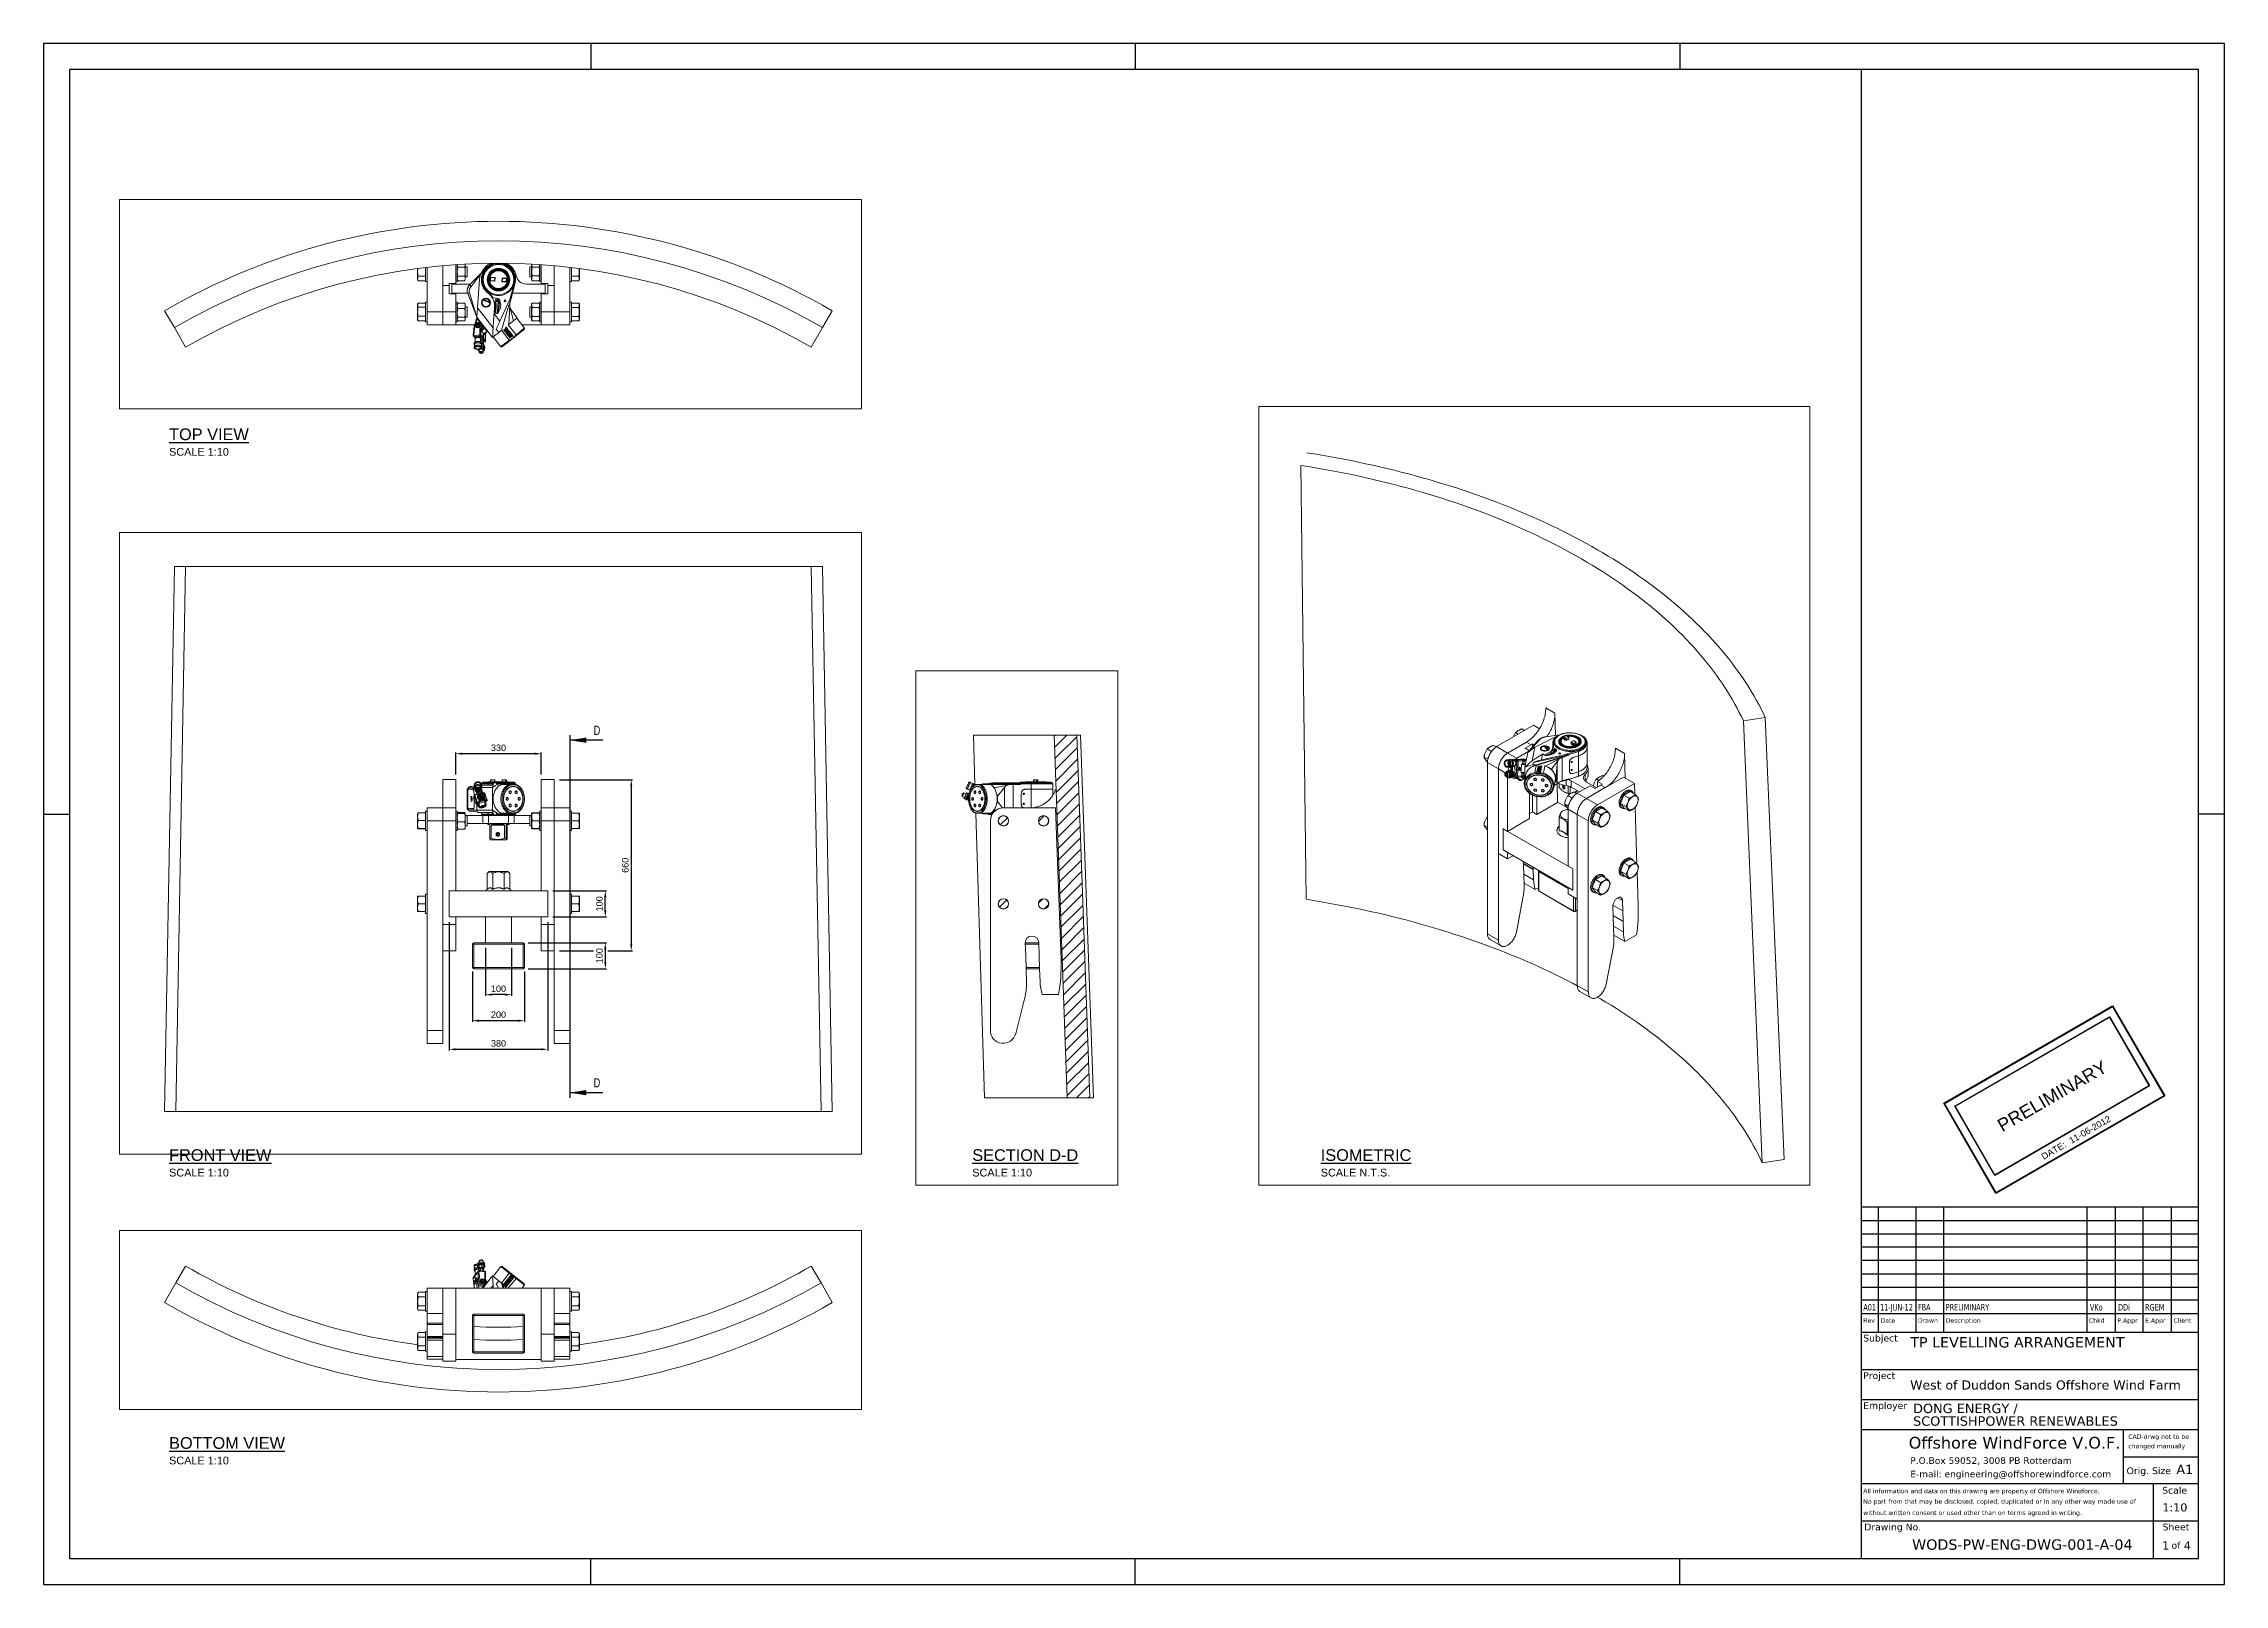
# Paper-space layout 'SHEET 1 OF' of a CAD drawing. Header units: millimetres. Extents: x 0 to 841, y 0 to 594.
# The model-space entities are those that its viewports show. They can reach past a viewport. Long polylines and large blocks are cut down to what shows.
import ezdxf
from ezdxf.enums import TextEntityAlignment as Align

# ---------------------------------------------------------------- set-up
doc = ezdxf.new("R2010")
doc.units = ezdxf.units.MM
doc.header["$MEASUREMENT"] = 0
doc.header["$PDMODE"] = 35
doc.layers.get('Defpoints').update_dxf_attribs({"color": 244})
for name, color, linetype in [('00_pen 0.05', 253, 'Continuous'), ('00_pen 0.10', 140, 'Continuous'), ('00_pen 0.20', 4, 'Continuous'), ('00_pen 0.25', 3, 'Continuous'), ('00_pen 0.50', 10, 'Continuous'), ('00_PEN_Dimensions&Text', 1, 'Continuous'), ('018', 1, 'Continuous'), ('050', 4, 'Continuous'), ('Dimension', 1, 'Continuous'), ('Tekst', 2, 'Continuous')]:
    doc.layers.add(name, color=color, linetype=linetype)
doc.layers.add('00_PEN_Helpline', color=6, linetype='Continuous', plot=False)
for name, color, linetype, lineweight in [('SE1-Anntotations', 3, 'Continuous', 0), ('SE1-Logo', 7, 'Continuous', 0), ('SE1-Titles', 3, 'Continuous', 0)]:
    doc.layers.add(name, color=color, linetype=linetype, lineweight=lineweight)
doc.styles.add('2.5mm', font='verdana.ttf', dxfattribs={"height": 2.5})
doc.styles.add('3.5mm', font='verdana.ttf', dxfattribs={"height": 3.5})
doc.styles.add('Arial', font='arial.ttf', dxfattribs={"height": 2.5})
doc.styles.add('SLDTEXTSTYLE0', font='TXT', dxfattribs={"width": 0.75})
doc.styles.add('Smit Company Font', font='verdana.ttf', dxfattribs={"height": 1})
doc.dimstyles.new('A1_TWD_STANDAARD', dxfattribs={"dimtxt": 2.5, "dimasz": 2.5, "dimexe": 0.5, "dimexo": 2, "dimgap": 1, "dimtad": 1, "dimdec": 0, "dimdsep": 46, "dimtxsty": 'Arial', "dimcen": 10, "dimclrd": 256, "dimclre": 256, "dimclrt": 256, "dimadec": 0, "dimazin": 0, "dimtfac": 1, "dimtdec": 0, "dimtmove": 0, "dimatfit": 0, "dimfxl": 0, "dimtolj": 1, "dimtzin": 0, "dimlwd": -1, "dimlwe": -1, "dimarcsym": 0})
pattern_1 = [(45, (-145.154, 1568.38), (-22.45064, 22.45064), [])]

psp = doc.layouts.new('SHEET 1 OF')

# ---------------------------------------------------------------- texts
at = {"layer": '00_PEN_Dimensions&Text', "char_height": 5, "width": 85.2308, "attachment_point": 1, "style": 'Arial'}
for s, insert in [('\\A1;{\\H0.9x;\\LTOP VIEW\\P\\H0.66667x;\\lSCALE 1:10}', (48.39, 445.63)), ('\\A1;{\\H0.9x;\\LFRONT VIEW\\P\\H0.66667x;\\lSCALE 1:10}', (48.39, 167.75)), ('\\A1;{\\H0.9x;\\LSECTION D-D\\P\\H0.66667x;\\lSCALE 1:10}', (358.13, 167.75)), ('\\A1;{\\H0.9x;\\LISOMETRIC\\P\\H0.66667x;\\lSCALE N.T.S.}', (492.53, 167.75)), ('\\A1;{\\H0.9x;\\LBOTTOM VIEW\\P\\H0.66667x;\\lSCALE 1:10}', (48.39, 56.76))]:
    psp.add_mtext(s, dxfattribs=dict(at, insert=insert))
at = {"layer": 'SE1-Titles', "color": 3, "linetype": 'Continuous', "lineweight": 0, "style": 'Smit Company Font', "width": 0.611111}
for s, p in [('A01', (701.76, 105.57)), ('11-JUN-12', (708.2, 105.57)), ('FBA', (722.8, 105.59)), ('PRELIMINARY', (733.5, 105.59)), ('VKo', (789.14, 105.57)), ('DDi', (799.99, 105.57)), ('RGEM', (810.4, 105.57))]:
    psp.add_text(s, height=2.5, dxfattribs=at).set_placement(p)
at = {"layer": 'SE1-Titles', "color": 3, "linetype": 'Continuous', "lineweight": 0}
for s, height, style, p in [('1:10', 3.126, '2.5mm', (821.9, 28.12)), ('WODS-PW-ENG-DWG-001-A-04 ', 4, '3.5mm', (763.95, 13.35))]:
    psp.add_text(s, height=height, dxfattribs=dict(at, style=style)).set_placement(p, align=Align.CENTER)
at = {"layer": 'SE1-Titles', "color": 3, "linetype": 'Continuous', "lineweight": 0, "style": '2.5mm'}
for s, p in [('1', (817.01, 13.42)), ('4', (825.33, 13.42))]:
    psp.add_text(s, height=3.13, dxfattribs=at).set_placement(p)
at = {"layer": 'SE1-Titles', "color": 3, "linetype": 'Continuous', "lineweight": 0, "insert": (719.89, 95.33), "char_height": 4, "width": 84.3789, "attachment_point": 1, "line_spacing_factor": 0.96, "style": '2.5mm'}
psp.add_mtext('TP LEVELLING ARRANGEMENT', dxfattribs=at)

msp = doc.modelspace()

# ---------------------------------------------------------------- texts
at = {"layer": '00_PEN_Dimensions&Text', "char_height": 35, "attachment_point": 1, "style": 'SLDTEXTSTYLE0'}
for insert in [(2231.3, 5343), (2231.3, 3984.3)]:
    msp.add_mtext('D', dxfattribs=dict(at, insert=insert))

# ---------------------------------------------------------------- blocks, each defined once
blk = doc.blocks.new('Layout Titleblock A1')
at = {"layer": '018'}
for p, q in [((-630, 594), (-630, 584)), ((-420, 594), (-420, 584)), ((-210, 594), (-210, 584)), ((-140, 10), (-140, 584)), ((-841, 297), (-831, 297)), ((0, 297), (-10, 297)), ((-140, 145.49), (-10, 145.49)), ((-133.36, 97.24), (-133.36, 145.49)), ((-118.91, 97.24), (-118.91, 145.49)), ((-108.22, 97.24), (-108.22, 145.49)), ((-52.98, 97.24), (-52.98, 145.49)), ((-42, 97.24), (-42, 145.49)), ((-31.32, 97.24), (-31.32, 145.49)), ((-20.34, 97.24), (-20.34, 145.49)), ((-140, 140.29), (-10, 140.29)), ((-140, 135.09), (-10, 135.09)), ((-140, 130.18), (-10, 130.18)), ((-140, 124.98), (-10, 124.98)), ((-140, 119.78), (-10, 119.78)), ((-140, 114.58), (-10, 114.58)), ((-140, 109.67), (-10, 109.67)), ((-140, 104.47), (-10, 104.47)), ((-140, 97.24), (-10, 97.24)), ((-140, 82.8), (-10, 82.8)), ((-140, 71.24), (-10, 71.24)), ((-38.89, 38.89), (-38.89, 59.69)), ((-38.89, 49.14), (-10, 49.14)), ((-140, 38.89), (-10, 38.89)), ((-27.33, 10), (-27.33, 38.89)), ((-140, 24.44), (-10, 24.44)), ((-630, 0), (-630, 10)), ((-420, 0), (-420, 10)), ((-210, 0), (-210, 10))]:
    blk.add_line(p, q, dxfattribs=at)
blk.add_lwpolyline([(0, 594), (-841, 594), (-841, 0), (0, 0), (0, 594)], close=True, dxfattribs=at)
at = {"layer": '050'}
blk.add_lwpolyline([(-831, 10), (-10, 10), (-10, 584), (-831, 584), (-831, 10)], close=True, dxfattribs=at)
at = {"layer": 'SE1-Anntotations', "color": 7, "linetype": 'Continuous', "lineweight": 30}
blk.add_line((-140, 59.69), (-10, 59.69), dxfattribs=at)
at = {"layer": 'SE1-Anntotations', "color": 7, "linetype": 'Continuous', "lineweight": 0, "style": '2.5mm'}
for s, height, p in [('Rev', 1.733, (-139.28, 100.86)), ('Date', 1.733, (-132.63, 100.86)), ('Drawn', 1.733, (-118.19, 100.86)), ('Description', 1.7333, (-107.5, 100.86)), ('Chkd', 1.733, (-52.26, 100.86)), ('P.Appr', 1.733, (-41.28, 100.86)), ('E.Appr', 1.733, (-30.59, 100.86)), ('Client', 1.733, (-19.62, 100.86)), ('Subject', 2.6, (-139.28, 93.63)), ('Project', 2.6, (-139.28, 79.19)), ('Employer', 2.6, (-139.28, 67.63)), ('CAD-drwg not to be', 1.7333, (-37.08, 56.08)), ('changed manually', 1.7333, (-37.08, 52.47)), ('Orig. Size', 2.6, (-37.73, 42.5)), ('All information and data on this drawing are property of Offshore Windforce.', 1.7333, (-139.28, 35.13)), ('without written consent or used other than on terms agreed in writing.', 1.7333, (-139.28, 26.76)), ('No part from that may be disclosed, copied, duplicated or in any other way made use of ', 1.7333, (-139.28, 31.09)), ('Drawing No.', 2.6, (-138.89, 20.83))]:
    blk.add_text(s, height=height, dxfattribs=at).set_placement(p)
at = {"layer": 'SE1-Anntotations', "color": 7, "linetype": 'Continuous', "lineweight": 13, "style": '2.5mm'}
blk.add_text('A1', height=3.611, dxfattribs=at).set_placement((-18.52, 42.5))
at = {"layer": 'SE1-Anntotations', "color": 7, "linetype": 'Continuous', "lineweight": 0, "style": '2.5mm'}
for s, p in [('Scale', (-19.18, 34.97)), ('Sheet', (-18.67, 20.83)), ('of', (-18.67, 13.72))]:
    blk.add_text(s, height=2.6, dxfattribs=at).set_placement(p, align=Align.CENTER)
at = {"layer": 'SE1-Logo', "color": 7, "linetype": 'Continuous', "lineweight": 0, "style": '2.5mm'}
blk.add_text('P.O.Box 59052, 3008 PB Rotterdam', height=2.538, dxfattribs=at).set_placement((-121.12, 46.46))
at = {"layer": 'SE1-Logo', "color": 7, "linetype": 'Continuous', "lineweight": 0, "insert": (-121.12, 40.54), "char_height": 2.538, "width": 80.4867, "attachment_point": 7, "line_spacing_factor": 1.016667, "style": '2.5mm'}
blk.add_mtext('\\fVerdana|b0|i0|c0|p0;E-mail: engineering@offshorewindforce.com', dxfattribs=at)
at = {"layer": 'Tekst', "style": '2.5mm'}
for s, height, p in [(' West of Duddon Sands Offshore Wind Farm', 3.5, (-122.7, 78.62)), ('Offshore WindForce V.O.F.', 4.5, (-121.74, 56.85))]:
    blk.add_text(s, height=height, dxfattribs=at).set_placement(p, align=Align.TOP_LEFT)
at = {"layer": 'Tekst', "insert": (-120.05, 69.64), "char_height": 3.6111, "width": 125.7433, "attachment_point": 1, "line_spacing_factor": 0.807692, "style": '2.5mm'}
blk.add_mtext('\\fVerdana|b0|i0|c0|p0;DONG ENERGY /\\PSCOTTISHPOWER RENEWABLES', dxfattribs=at)
blk = doc.blocks.new('*D355')
at = {"layer": '00_PEN_Dimensions&Text'}
for p, q in [((198.92, 310.23), (227.12, 310.23)), ((226.62, 307.73), (226.62, 246.73)), ((198.92, 244.23), (212.06, 244.23)), ((217.62, 244.23), (227.12, 244.23))]:
    blk.add_line(p, q, dxfattribs=at)
for points in [[(226.2, 307.73), (227.03, 307.73), (226.62, 310.23)], [(226.2, 246.73), (227.03, 246.73), (226.62, 244.23)]]:
    blk.add_solid(points, dxfattribs=at)
at = {"layer": 'Defpoints', "color": 0}
for p in [(196.92, 310.23), (196.92, 244.23), (226.62, 244.23)]:
    blk.add_point(p, dxfattribs=at)
at = {"layer": '00_PEN_Dimensions&Text', "insert": (224.34, 277.23), "char_height": 2.5, "attachment_point": 5, "rotation": 90, "style": 'Arial'}
blk.add_mtext('\\A1;660', dxfattribs=at)
blk = doc.blocks.new('*D356')
at = {"layer": '00_PEN_Dimensions&Text'}
for p, q in [((196.42, 267.36), (217.12, 267.36)), ((216.62, 259.86), (216.62, 264.86)), ((196.42, 257.36), (217.12, 257.36))]:
    blk.add_line(p, q, dxfattribs=at)
for points in [[(216.2, 264.86), (217.03, 264.86), (216.62, 267.36)], [(216.2, 259.86), (217.03, 259.86), (216.62, 257.36)]]:
    blk.add_solid(points, dxfattribs=at)
at = {"layer": 'Defpoints', "color": 0}
for p in [(194.42, 267.36, 8933.18), (216.62, 267.36), (194.42, 257.36, 8933.18)]:
    blk.add_point(p, dxfattribs=at)
at = {"layer": '00_PEN_Dimensions&Text', "insert": (214.34, 262.36), "char_height": 2.5, "attachment_point": 5, "rotation": 90, "style": 'Arial'}
blk.add_mtext('\\A1;100', dxfattribs=at)
blk = doc.blocks.new('*D357')
at = {"layer": '00_PEN_Dimensions&Text'}
for p, q in [((186.92, 247.36), (217.12, 247.36)), ((216.62, 244.86), (216.62, 239.86)), ((186.92, 237.36), (217.12, 237.36))]:
    blk.add_line(p, q, dxfattribs=at)
for points in [[(216.2, 244.86), (217.03, 244.86), (216.62, 247.36)], [(216.2, 239.86), (217.03, 239.86), (216.62, 237.36)]]:
    blk.add_solid(points, dxfattribs=at)
at = {"layer": 'Defpoints', "color": 0}
for p in [(184.92, 247.36), (184.92, 237.36), (216.62, 237.36)]:
    blk.add_point(p, dxfattribs=at)
at = {"layer": '00_PEN_Dimensions&Text', "insert": (214.34, 242.36), "char_height": 2.5, "attachment_point": 5, "rotation": 90, "style": 'Arial'}
blk.add_mtext('\\A1;100', dxfattribs=at)
blk = doc.blocks.new('*D358')
at = {"layer": '00_PEN_Dimensions&Text'}
for p, q in [((165.42, 236.33), (165.42, 216.82)), ((185.42, 236.33), (185.42, 216.82)), ((182.92, 217.32), (167.92, 217.32))]:
    blk.add_line(p, q, dxfattribs=at)
for points in [[(167.92, 217.74), (167.92, 216.9), (165.42, 217.32)], [(182.92, 217.74), (182.92, 216.9), (185.42, 217.32)]]:
    blk.add_solid(points, dxfattribs=at)
at = {"layer": 'Defpoints', "color": 0}
for p in [(165.42, 238.33), (185.42, 238.33), (165.42, 217.32)]:
    blk.add_point(p, dxfattribs=at)
at = {"layer": '00_PEN_Dimensions&Text', "insert": (175.42, 219.6), "char_height": 2.5, "attachment_point": 5, "style": 'Arial'}
blk.add_mtext('\\A1;200', dxfattribs=at)
blk = doc.blocks.new('*D359')
at = {"layer": '00_PEN_Dimensions&Text'}
for p, q in [((170.42, 245.36), (170.42, 226.86)), ((180.42, 245.36), (180.42, 226.86)), ((177.92, 227.36), (172.92, 227.36))]:
    blk.add_line(p, q, dxfattribs=at)
for points in [[(172.92, 227.78), (172.92, 226.94), (170.42, 227.36)], [(177.92, 227.78), (177.92, 226.94), (180.42, 227.36)]]:
    blk.add_solid(points, dxfattribs=at)
at = {"layer": 'Defpoints', "color": 0}
for p in [(170.42, 247.36), (180.42, 247.36), (170.42, 227.36)]:
    blk.add_point(p, dxfattribs=at)
at = {"layer": '00_PEN_Dimensions&Text', "insert": (175.42, 229.63), "char_height": 2.5, "attachment_point": 5, "style": 'Arial'}
blk.add_mtext('\\A1;100', dxfattribs=at)
blk = doc.blocks.new('*D360')
at = {"layer": '00_PEN_Dimensions&Text'}
for p, q in [((158.92, 312.23), (158.92, 320.73)), ((189.42, 320.23), (161.42, 320.23)), ((191.92, 312.23), (191.92, 320.73))]:
    blk.add_line(p, q, dxfattribs=at)
for points in [[(161.42, 320.65), (161.42, 319.82), (158.92, 320.23)], [(189.42, 320.65), (189.42, 319.82), (191.92, 320.23)]]:
    blk.add_solid(points, dxfattribs=at)
at = {"layer": 'Defpoints', "color": 0}
for p in [(158.92, 320.23), (158.92, 310.23), (191.92, 310.23)]:
    blk.add_point(p, dxfattribs=at)
at = {"layer": '00_PEN_Dimensions&Text', "insert": (175.42, 322.51), "char_height": 2.5, "attachment_point": 5, "style": 'Arial'}
blk.add_mtext('\\A1;330', dxfattribs=at)
blk = doc.blocks.new('*D361')
at = {"layer": '00_PEN_Dimensions&Text'}
for p, q in [((156.42, 255.36), (156.42, 205.77)), ((194.42, 255.36), (194.42, 205.77)), ((191.92, 206.27), (158.92, 206.27))]:
    blk.add_line(p, q, dxfattribs=at)
for points in [[(158.92, 206.69), (158.92, 205.86), (156.42, 206.27)], [(191.92, 206.69), (191.92, 205.86), (194.42, 206.27)]]:
    blk.add_solid(points, dxfattribs=at)
at = {"layer": 'Defpoints', "color": 0}
for p in [(156.42, 257.36, 8933.18), (194.42, 257.36, 8933.18), (156.42, 206.27)]:
    blk.add_point(p, dxfattribs=at)
at = {"layer": '00_PEN_Dimensions&Text', "insert": (175.42, 208.55), "char_height": 2.5, "attachment_point": 5, "style": 'Arial'}
blk.add_mtext('\\A1;380', dxfattribs=at)
blk = doc.blocks.new('*U373')
at = {"layer": '00_pen 0.10', "color": 12}
for points in [[(-34.48, -3.02), (34.47, -3.02), (34.47, -33.85), (-34.48, -33.85)], [(-34.38, -3.12), (34.38, -3.12), (34.38, -33.75), (-34.38, -33.75)]]:
    blk.add_lwpolyline(points, close=True, dxfattribs=at)
at = {"layer": '00_pen 0.50', "color": 12}
for points in [[(-37.6, 0.1), (37.6, 0.1), (37.6, -40.1), (-37.6, -40.1)], [(-37.5, 0), (37.5, 0), (37.5, -40), (-37.5, -40)], [(-37.4, -0.1), (37.4, -0.1), (37.4, -39.9), (-37.4, -39.9)]]:
    blk.add_lwpolyline(points, close=True, dxfattribs=at)
at = {"layer": '00_pen 0.10', "color": 12, "insert": (-4.88, -36.88), "char_height": 2.5, "width": 57.5, "attachment_point": 6, "style": 'Arial'}
blk.add_mtext('DATE:', dxfattribs=at)
at = {"layer": '00_pen 0.10', "color": 12, "style": 'Arial'}
blk.add_attdef('DD/MM/YYYY', text='', height=2.5, dxfattribs=at).set_placement((-2.83, -36.88), align=Align.MIDDLE_LEFT)
at = {"layer": '00_PEN_Dimensions&Text', "color": 12, "insert": (0, -18.44), "char_height": 5, "width": 71.875, "attachment_point": 5, "style": 'Arial'}
blk.add_mtext('PRELIMINARY', dxfattribs=at)

# ---------------------------------------------------------------- dimensions: what is measured, and where the dimension line sits
at = {"layer": '00_PEN_Dimensions&Text'}
for base, p1, p2, picture, middle in [((158.92, 320.23), (191.92, 310.23), (158.92, 310.23), '*D360', (175.42, 322.51)), ((156.42, 206.27), (194.42, 257.36, 8933.18), (156.42, 257.36, 8933.18), '*D361', (175.42, 208.55)), ((170.42, 227.36), (180.42, 247.36), (170.42, 247.36), '*D359', (175.42, 229.63)), ((165.42, 217.32), (185.42, 238.33), (165.42, 238.33), '*D358', (175.42, 219.6))]:
    dim = psp.add_linear_dim(base=base, p1=p1, p2=p2, dimstyle='A1_TWD_STANDAARD', override={"dimlfac": -10}, dxfattribs=at)
    dim.commit()
    dim.dimension.update_dxf_attribs({"geometry": picture, "text_midpoint": middle})
for base, p1, p2, picture, middle in [((226.62, 244.23), (196.92, 310.23), (196.92, 244.23), '*D355', (224.34, 277.23)), ((216.62, 267.36), (194.42, 257.36, 8933.18), (194.42, 267.36, 8933.18), '*D356', (214.34, 262.36)), ((216.62, 237.36), (184.92, 247.36), (184.92, 237.36), '*D357', (214.34, 242.36))]:
    dim = psp.add_linear_dim(base=base, p1=p1, p2=p2, angle=90, dimstyle='A1_TWD_STANDAARD', override={"dimlfac": -10}, dxfattribs=at)
    dim.commit()
    dim.dimension.update_dxf_attribs({"geometry": picture, "text_midpoint": middle})

# ---------------------------------------------------------------- hatches: boundary and pattern name
at = {"layer": '00_pen 0.05', "lineweight": 0}
h = msp.add_hatch(dxfattribs=at)
h.set_pattern_fill('ANSI31', color=256, scale=10, style=0)
h.set_pattern_definition(pattern_1)
edge = h.paths.add_edge_path(flags=0)
edge.add_spline(control_points=[(4038.6, 5307.5), (4053.2, 4901.6), (4067.8, 4495.8), (4082.4, 4089.9), (4084.5, 4029.5), (4086.7, 3969.1), (4088.9, 3908.7)], knot_values=[1.568492, 1.568492, 1.568492, 1.568492, 2.78687, 2.78687, 2.78687, 2.968143, 2.968143, 2.968143, 2.968143], weights=[1, 1, 1, 1, 1, 1, 1], degree=3, periodic=0)
edge.add_line((4088.9, 3908.7), (4176.5, 3908.7))
edge.add_spline(control_points=[(4176.5, 3908.7), (4174.3, 3969.2), (4172.1, 4029.7), (4169.9, 4090.1), (4155.4, 4495.9), (4140.8, 4901.7), (4126.2, 5307.5)], knot_values=[2.62055, 2.62055, 2.62055, 2.62055, 2.802049, 2.802049, 2.802049, 4.020201, 4.020201, 4.020201, 4.020201], weights=[1, 1, 1, 1, 1, 1, 1], degree=3, periodic=0)
edge.add_line((4126.2, 5307.5), (4038.6, 5307.5))
at = {"layer": '00_pen 0.25', "lineweight": 0}
h = msp.add_hatch(dxfattribs=at)
h.set_pattern_fill('ANSI31', color=256, scale=10, style=0)
h.set_pattern_definition(pattern_1)
edge = h.paths.add_edge_path(flags=0)
edge.add_arc((3843.3, 4976.7), 19.5, 0, 360)
h = msp.add_hatch(dxfattribs=at)
h.set_pattern_fill('ANSI31', color=256, scale=10, style=0)
h.set_pattern_definition(pattern_1)
edge = h.paths.add_edge_path(flags=0)
edge.add_arc((3998.3, 4976.7), 19.5, 0, 360)
h = msp.add_hatch(dxfattribs=at)
h.set_pattern_fill('ANSI31', color=256, scale=10, style=0)
h.set_pattern_definition(pattern_1)
edge = h.paths.add_edge_path(flags=0)
edge.add_arc((3843.3, 4656.7), 19.5, 0, 360)
h = msp.add_hatch(dxfattribs=at)
h.set_pattern_fill('ANSI31', color=256, scale=10, style=0)
h.set_pattern_definition(pattern_1)
edge = h.paths.add_edge_path(flags=0)
edge.add_arc((3998.3, 4656.7), 19.5, 0, 360)

# ---------------------------------------------------------------- linework, layer by layer
at = {"lineweight": 15}
msp.add_line((657.6, 5956.7), (614, 5956.7), dxfattribs=at)
at = {"layer": '00_pen 0.10', "lineweight": 15}
for p, q in [((614, 6572.3), (576.5, 6637.2)), ((657.6, 6496.9), (614, 6572.3)), ((3114, 6572.3), (3070.5, 6496.9)), ((3151.5, 6637.2), (3114, 6572.3)), ((614, 5956.7), (576.5, 3856.7)), ((620.1, 3856.7), (657.6, 5956.7)), ((657.6, 5956.7), (3070.5, 5956.7)), ((3070.5, 5956.7), (3108, 3856.7)), ((3114, 5956.7), (3070.5, 5956.7)), ((3151.5, 3856.7), (3114, 5956.7)), ((620.1, 3856.7), (576.5, 3856.7)), ((620.1, 3856.7), (3108, 3856.7)), ((3151.5, 3856.7), (3108, 3856.7)), ((620.1, 3306.7), (657.6, 3371.7)), ((3070.5, 3371.7), (3108, 3306.7)), ((620.1, 3306.7), (576.5, 3231.3)), ((3151.5, 3231.3), (3108, 3306.7))]:
    msp.add_line(p, q, dxfattribs=at)
for centre, radius, start, end in [((1864, 4407.2), 2575, 60, 120), ((1864, 4407.2), 2500, 60, 120), ((1864, 4407.2), 2412.9, 60, 120), ((1864, 5461.4), 2412.9, 240, 262.57071), ((1864, 5461.4), 2412.9, 277.42929, 300), ((1864, 5461.4), 2487.9, 240, 300), ((1864, 5461.4), 2575, 240, 300)]:
    msp.add_arc(centre, radius, start, end, dxfattribs=at)
at = {"layer": '00_pen 0.20', "lineweight": 15}
for p, q in [((5860.6, 5562.8), (5841.1, 7235.7)), ((6595.7, 6151.4), (6738.1, 6233.7)), ((6760.9, 6220.5), (6738.1, 6233.7)), ((6820.2, 6280.1), (6784.8, 6300.5)), ((6820.2, 6280.1), (6822.9, 6194.6)), ((7631.4, 6263.7), (7547.4, 6250.7)), ((7547.4, 6250.7), (7619.8, 4547.2)), ((7703.9, 4560.2), (7631.4, 6263.7)), ((6559.6, 6142.9), (6576.1, 6133.3)), ((6584.1, 6156.2), (6594, 6150.5)), ((6638.1, 6126.9), (6595.7, 6151.4)), ((6638.1, 6126.9), (6710.6, 6168.8)), ((6668.6, 6205.4), (6678.9, 6199.5)), ((6693.1, 6219.5), (6703.4, 6213.6)), ((6705.3, 6145.3), (6728.3, 6158.6)), ((6705.3, 6145.3), (6722, 6135.6)), ((6728.3, 6158.6), (6710.6, 6168.8)), ((6716.2, 6128.8), (6763.3, 6180.7)), ((6756.4, 6175.9), (6716.2, 6128.8)), ((6743.6, 6150), (6716.2, 6128.8)), ((6732.9, 6096.7), (6743.6, 6150)), ((6733.5, 6161.9), (6733.5, 6149.1)), ((6733.5, 6161.9), (6740.8, 6157.7)), ((6743.6, 6150), (6828.1, 6191.7)), ((6756.4, 6176), (6762.4, 6179.7)), ((6756.4, 6175.9), (6756.4, 6176)), ((6764.8, 6182.3), (6761.6, 6180.3)), ((6764.6, 6143.1), (6764.6, 6142.7)), ((6770.8, 6150.8), (6769.5, 6150.1)), ((6779.2, 6153.3), (6779.8, 6153.1)), ((6779.2, 6153.3), (6791.5, 6137.9)), ((6792.6, 6137.1), (6779.8, 6153.1)), ((6781.7, 6153), (6782.1, 6153.2)), ((6781.7, 6152.3), (6781.7, 6153)), ((6793.6, 6137.4), (6781.7, 6152.3)), ((6782.1, 6153.2), (6783.6, 6153.3)), ((6782.1, 6153.2), (6794.2, 6138.1)), ((6783.6, 6153.3), (6794.4, 6139.8)), ((6785, 6189.2), (6838.6, 6196.8)), ((6793.6, 6150.1), (6792.4, 6150.8)), ((6794.4, 6139.8), (6794.2, 6138.1)), ((6798.6, 6142.7), (6798.6, 6143.1)), ((6814, 6148.3), (6811.7, 6147.6)), ((6811.7, 6147.6), (6811.7, 6142.9)), ((6815.1, 6140.3), (6811.7, 6142.9)), ((6812.3, 6166.1), (6812.3, 6161.2)), ((6812.9, 6161), (6815.9, 6163.7)), ((6812.9, 6156), (6812.9, 6161)), ((6814, 6148.3), (6824.7, 6140.2)), ((6824.7, 6140.2), (6824.7, 6137.4)), ((6833.8, 6194.3), (6831.6, 6193.1)), ((6836.9, 6194.9), (6834.8, 6193.7)), ((6835.7, 6169.9), (6838.9, 6169.5)), ((6839.3, 6166.2), (6835.8, 6168.7)), ((6839, 6170.6), (6835.9, 6173.5)), ((6836.2, 6174.7), (6839.8, 6173.9)), ((6836.2, 6174.7), (6836.2, 6173.2)), ((6836.8, 6165.1), (6839.6, 6165.1)), ((6841, 6161.8), (6837.3, 6163.9)), ((6840, 6175.4), (6837.7, 6178.2)), ((6838.4, 6179.4), (6841.3, 6178.5)), ((6838.4, 6179.4), (6838.4, 6177.4)), ((6838.9, 6169.5), (6838.9, 6166.4)), ((6839, 6170.6), (6839, 6166.3)), ((6839.2, 6171), (6839.2, 6166.3)), ((6839.4, 6160.5), (6841.7, 6160.8)), ((6839.6, 6165.1), (6839.6, 6162.6)), ((6844.2, 6157.8), (6840.3, 6159.4)), ((6842.4, 6180.3), (6841.1, 6182.6)), ((6841.7, 6160.8), (6841.7, 6158.8)), ((6842.1, 6183.7), (6844.5, 6182.7)), ((6842.1, 6183.7), (6842.1, 6180.8)), ((6843.5, 6171.1), (6843.5, 6170.3)), ((6843.6, 6156.3), (6845.2, 6156.8)), ((6848.6, 6154.1), (6844.9, 6155.4)), ((6845.2, 6156.8), (6845.2, 6155.3)), ((6846.6, 6184.5), (6845.8, 6186.6)), ((6847.2, 6187.5), (6849.2, 6186.4)), ((6847.2, 6187.5), (6847.2, 6185)), ((6849.1, 6152.7), (6850, 6153.3)), ((6850, 6153.3), (6850, 6152.2)), ((6854.3, 6151.1), (6850.7, 6151.9)), ((6852.1, 6188.1), (6851.9, 6190)), ((6853.5, 6190.7), (6854.6, 6190)), ((6853.5, 6190.7), (6853.5, 6188.8)), ((6853.8, 6182.9), (6854.1, 6183.1)), ((6864, 6174.6), (6853.8, 6181.4)), ((6854.1, 6189.2), (6854.1, 6182.8)), ((6854.1, 6182.8), (6854.1, 6182.8)), ((6864.1, 6182.3), (6854.4, 6188.8)), ((6854.4, 6182.3), (6854.4, 6188.8)), ((6854.4, 6182.3), (6864.1, 6175.9)), ((6864.2, 6183.1), (6854.8, 6189.4)), ((6855.7, 6149.7), (6855.9, 6150.4)), ((6855.9, 6150.4), (6855.9, 6149.7)), ((6860.8, 6148.7), (6857.5, 6149.1)), ((6863.2, 6147.6), (6862.6, 6148.2)), ((6863.6, 6193.8), (6873, 6187.6)), ((6873.5, 6187.4), (6863.9, 6193.8)), ((6874.8, 6180), (6864, 6174.6)), ((6873.7, 6187.1), (6864.1, 6182.3)), ((6864.1, 6175.9), (6864.1, 6182.3)), ((6864.1, 6175.9), (6873.7, 6180.7)), ((6873, 6187.6), (6864.2, 6183.1)), ((6868, 6147.1), (6865.2, 6147.2)), ((6866.3, 6192.9), (6866.7, 6194.3)), ((6866.7, 6194.3), (6866.7, 6193)), ((6868.7, 6194.6), (6869.7, 6193.5)), ((6868.7, 6194.6), (6868.7, 6193.3)), ((6871.3, 6146.3), (6870, 6146.9)), ((6875.7, 6146.4), (6873.4, 6146.2)), ((6873.7, 6180.7), (6873.7, 6187.1)), ((6873.7, 6180.7), (6874.8, 6180)), ((6874.3, 6193.9), (6874.9, 6195.2)), ((6874.9, 6195.2), (6874.9, 6193.9)), ((6877, 6195.3), (6877.7, 6194)), ((6877, 6195.3), (6877, 6194)), ((6879.7, 6146), (6877.6, 6146.4)), ((6883.4, 6146.5), (6881.7, 6146.1)), ((6881.9, 6162.8), (6883, 6163.3)), ((6892.1, 6156), (6881.9, 6162.8)), ((6882.4, 6193.9), (6883.3, 6195.1)), ((6892.7, 6163.4), (6883, 6169.8)), ((6883, 6169.8), (6883, 6163.4)), ((6883, 6163.4), (6892.7, 6156.9)), ((6892.5, 6174.8), (6883.2, 6170.1)), ((6883.3, 6195.1), (6883.3, 6193.8)), ((6883.7, 6170.2), (6892.5, 6174.6)), ((6893.1, 6164), (6883.7, 6170.2)), ((6887.9, 6146.6), (6885.3, 6146.7)), ((6885.4, 6194.9), (6885.9, 6193.6)), ((6885.4, 6194.9), (6885.4, 6193.6)), ((6890.9, 6147.5), (6890, 6146.9)), ((6890.4, 6192.9), (6891.5, 6194.1)), ((6891.5, 6194.1), (6891.5, 6192.7)), ((6902.2, 6168.4), (6892.5, 6174.8)), ((6892.5, 6174.6), (6901.9, 6168.4)), ((6892.7, 6156.9), (6892.7, 6163.4)), ((6895.9, 6148.2), (6892.8, 6147.9)), ((6893.4, 6193.7), (6893.7, 6192.2)), ((6893.4, 6193.7), (6893.4, 6192.2)), ((6894.3, 6156.8), (6894.3, 6163.2)), ((6897.7, 6191), (6899.1, 6192.2)), ((6898, 6149.4), (6897.8, 6148.7)), ((6899.1, 6192.2), (6899.1, 6190.5)), ((6903.1, 6150.6), (6899.6, 6150)), ((6900.9, 6191.5), (6900.9, 6189.9)), ((6902.3, 6160.8), (6902.3, 6167.2)), ((6902.6, 6161.3), (6902.6, 6167.7)), ((6902.6, 6161.6), (6902.8, 6161.4)), ((6904.2, 6188.3), (6906, 6189.4)), ((6904.2, 6152), (6904.8, 6151.3)), ((6904.2, 6152), (6904.2, 6151.1)), ((6909.4, 6153.8), (6905.7, 6152.7)), ((6906, 6189.4), (6906, 6187.3)), ((6907.6, 6188.6), (6907.1, 6186.6)), ((6909.5, 6155.2), (6910.8, 6154.7)), ((6909.5, 6155.2), (6909.5, 6153.8)), ((6909.6, 6184.9), (6911.8, 6185.9)), ((6914.5, 6157.6), (6910.7, 6156.1)), ((6911.8, 6185.9), (6911.8, 6183)), ((6913.1, 6185), (6912.1, 6182.7)), ((6913.2, 6170.3), (6913.2, 6171.1)), ((6913.6, 6159), (6915.6, 6158.6)), ((6913.6, 6159), (6913.6, 6157.3)), ((6913.7, 6180.9), (6916.3, 6181.9)), ((6918.2, 6161.9), (6914.5, 6160)), ((6917.2, 6180.8), (6915.5, 6178.2)), ((6916.2, 6176.5), (6919.4, 6177.4)), ((6916.3, 6181.9), (6916.3, 6179.4)), ((6916.4, 6163.2), (6918.9, 6163.1)), ((6916.4, 6163.2), (6916.4, 6161)), ((6920.4, 6166.6), (6916.8, 6164.3)), ((6919.9, 6176.2), (6917.3, 6173.3)), ((6917.4, 6172), (6920.9, 6172.6)), ((6917.5, 6164.7), (6917.5, 6171)), ((6917.6, 6167.6), (6920.7, 6167.8)), ((6917.6, 6167.6), (6917.6, 6164.8)), ((6921, 6171.4), (6917.7, 6168.7)), ((6919.4, 6177.4), (6919.4, 6175.6)), ((6921.8, 6193.7), (6919.8, 6194.9)), ((6920.9, 6172.6), (6920.9, 6171.3)), ((6925, 6193.1), (6922.9, 6194.3)), ((6944.4, 6148.9), (6944.4, 6166.1)), ((6944.4, 6088.1), (6944.4, 6148.8)), ((7053.5, 6145.3), (7088.9, 6124.9)), ((6546.8, 6111.4), (6561.8, 6102.7)), ((6558.4, 6093.2), (6560.3, 6092.1)), ((6602.7, 6065.7), (6560.3, 6090.2)), ((6560.3, 5430.2), (6560.3, 6090.2)), ((6602.7, 5739.1), (6602.7, 6065.7)), ((6602.7, 5405.7), (6602.7, 6065.7)), ((6629.1, 6050.5), (6602.7, 6065.7)), ((6638.6, 6101.1), (6635.3, 6100.9)), ((6637.5, 6071.7), (6640.8, 6072)), ((6673.4, 6106.5), (6638.1, 6126.9)), ((6642.5, 6057.8), (6638.7, 6057.5)), ((6645.3, 6100.7), (6642.5, 6100.5)), ((6646, 6059.8), (6644.2, 6059.7)), ((6644.5, 6073.2), (6647.3, 6073.4)), ((6648.5, 6101.9), (6645.2, 6101.6)), ((6647.4, 6072.5), (6650.7, 6072.7)), ((6654.5, 6074), (6653.5, 6056.8)), ((6653.7, 6056.5), (6654.3, 6056.5)), ((6655.6, 6055.6), (6660, 6050.2)), ((6660.5, 6055.5), (6655.9, 6055.2)), ((6657.3, 6074.4), (6656.3, 6055.2)), ((6660.9, 6098.5), (6656.7, 6098.1)), ((6657.3, 6074.4), (6657.5, 6076.6)), ((6657.3, 6074.4), (6664.4, 6073.3)), ((6663.9, 6073.4), (6657.3, 6074.4)), ((6658.1, 6099), (6657.6, 6098.2)), ((6658.1, 6099), (6660.5, 6099.2)), ((6658.2, 6077.6), (6662.4, 6077.9)), ((6660.5, 6055.5), (6667.3, 6053.3)), ((6687.8, 6103.5), (6660.9, 6102.3)), ((6660.9, 6102.3), (6661.3, 6102.3)), ((6661, 6102.2), (6661.3, 6102.3)), ((6661.3, 6102.3), (6688.2, 6103.5)), ((6676.5, 6099.3), (6661.4, 6101.6)), ((6663.2, 6099), (6667.7, 6098.4)), ((6666, 6070.2), (6663.9, 6073.4)), ((6665.6, 6063.8), (6666, 6070.2)), ((6666, 6063.9), (6665.6, 6063.8)), ((6666, 6070.8), (6665.7, 6064.5)), ((6665.7, 6064.5), (6667.7, 6061.2)), ((6668.8, 6077.7), (6666.4, 6077.5)), ((6669.5, 6098.1), (6667.1, 6097.9)), ((6671.7, 6060.6), (6667.2, 6061.3)), ((6667.7, 6061.3), (6667.2, 6061.3)), ((6667.7, 6061.2), (6671.7, 6060.6)), ((6670.4, 6037.5), (6671.7, 6060.6)), ((6672.9, 6084.9), (6670.5, 6080.2)), ((6671, 6095.6), (6673.7, 6095.2)), ((6671, 6095.4), (6673.1, 6090.1)), ((6673.7, 6087.4), (6671.3, 6087.2)), ((6671.7, 6060.6), (6673.2, 6085.5)), ((6673.4, 6106.5), (6720.3, 6133.6)), ((6673.4, 6089.3), (6673.7, 6095.2)), ((6677.3, 6060.3), (6676, 6037.3)), ((6693.9, 6100.6), (6676.5, 6099.3)), ((6679.3, 6094.9), (6677.3, 6060.3)), ((6677.3, 6060.3), (6690.4, 6061.3)), ((6690.4, 6061.3), (6677.3, 6060.3)), ((6679.3, 6094.9), (6696.7, 6096.2)), ((6681, 6069.4), (6680.6, 6069.3)), ((6687.8, 6103.5), (6688.2, 6103.5)), ((6688.5, 6102.7), (6688.1, 6102.4)), ((6689.8, 6050.1), (6690.4, 6061.3)), ((6690.4, 6061.3), (6691.7, 6084.1)), ((6706.6, 6081.1), (6691.6, 6082.1)), ((6696, 6084.4), (6691.7, 6084.1)), ((6696, 6084.4), (6696.7, 6096.2)), ((6696.5, 6084.4), (6707.1, 6083.7)), ((6701.4, 6096.4), (6700.7, 6084.5)), ((6703.2, 6101.5), (6702.9, 6101.9)), ((6716.2, 6128.8), (6704.8, 6072.4)), ((6704.8, 6072.4), (6704.8, 6026.2)), ((6704.8, 6072.4), (6704.8, 6072.4)), ((6704.8, 6072.4), (6704.8, 6072.4)), ((6724.2, 6089.9), (6723.4, 6089.3)), ((6735.5, 6081.7), (6737.4, 6090.7)), ((6748.8, 6080.8), (6735.5, 6081.7)), ((6737.4, 6090.7), (6873.5, 6119.9)), ((6748.7, 6079.1), (6743.1, 6051.5)), ((6846.7, 6109.8), (6748.7, 6079.1)), ((6748.8, 6079.2), (6748.7, 6079.1)), ((6837.1, 6108.5), (6748.8, 6080.8)), ((6748.8, 6080.8), (6748.8, 6079.2)), ((6751.2, 6055.7), (6751.5, 6057.5)), ((6751.5, 6055.7), (6751.2, 6055.7)), ((6751.4, 6055.7), (6751.5, 6056.7)), ((6751.5, 6057.5), (6751.8, 6057.5)), ((6751.5, 6057.5), (6751.5, 6056.7)), ((6751.5, 6056.7), (6751.7, 6056.7)), ((6751.6, 6056.2), (6751.5, 6055.7)), ((6751.6, 6057.6), (6751.9, 6059.3)), ((6751.8, 6057.6), (6751.6, 6057.6)), ((6754.2, 6056), (6751.6, 6056.2)), ((6751.7, 6057.6), (6751.9, 6058.5)), ((6751.8, 6057.5), (6751.7, 6057.1)), ((6751.7, 6057.1), (6757.7, 6056.6)), ((6751.7, 6057.1), (6751.7, 6056.2)), ((6751.7, 6056.2), (6757.7, 6055.8)), ((6751.9, 6058), (6751.8, 6057.6)), ((6751.9, 6059.3), (6752.2, 6059.3)), ((6751.9, 6059.3), (6751.9, 6058.5)), ((6756.1, 6058.7), (6751.9, 6058)), ((6751.9, 6058.5), (6752.1, 6058.5)), ((6752.1, 6060.1), (6752.3, 6061.2)), ((6752.3, 6060.1), (6752.1, 6060.1)), ((6752.1, 6058.9), (6755.6, 6059.5)), ((6752.2, 6059.3), (6752.1, 6058.9)), ((6752.1, 6058.9), (6752.1, 6058.1)), ((6752.1, 6058.1), (6755.6, 6058.7)), ((6752.2, 6060.1), (6752.3, 6060.3)), ((6752.3, 6061.2), (6753, 6064.7)), ((6752.3, 6061.2), (6752.6, 6061.2)), ((6754.4, 6061), (6752.3, 6061.2)), ((6752.3, 6061.2), (6752.3, 6060.3)), ((6752.5, 6061.2), (6753, 6063.9)), ((6752.6, 6061.2), (6752.5, 6061.1)), ((6752.5, 6060.4), (6752.5, 6061.1)), ((6752.6, 6060.9), (6752.6, 6060.4)), ((6753.2, 6060.3), (6752.7, 6060.4)), ((6752.8, 6062.5), (6752.8, 6062.4)), ((6758.8, 6062.1), (6752.8, 6062.5)), ((6752.8, 6062.1), (6752.8, 6061.2)), ((6752.8, 6061.5), (6752.8, 6061.1)), ((6753, 6064.7), (6755.1, 6064.6)), ((6753, 6064.7), (6753, 6063.9)), ((6753, 6063.9), (6753.2, 6063.8)), ((6753, 6063.5), (6753, 6063.4)), ((6753, 6063.4), (6759, 6063)), ((6753, 6063.4), (6753, 6062.6)), ((6753, 6062.6), (6759, 6062.1)), ((6753.2, 6060.5), (6755.9, 6059.6)), ((6753.2, 6060.5), (6753.2, 6060.3)), ((6755.6, 6059.5), (6753.2, 6060.3)), ((6753.6, 6066.6), (6753.6, 6065.9)), ((6753.9, 6069), (6754, 6069.4)), ((6754.1, 6069), (6753.9, 6069)), ((6753.9, 6054.5), (6754.2, 6056)), ((6754, 6069.4), (6754, 6069)), ((6754.1, 6070.4), (6754.1, 6070.8)), ((6754.1, 6070.8), (6754.1, 6069.9)), ((6754.1, 6069.9), (6754.4, 6070.4)), ((6754.1, 6070.4), (6754.1, 6069.6)), ((6754.2, 6069.4), (6754.1, 6069)), ((6760.2, 6069), (6754.2, 6069.4)), ((6754.5, 6056), (6754.2, 6054.5)), ((6754.2, 6056), (6754.2, 6055.2)), ((6754.4, 6070.6), (6754.4, 6070.7)), ((6754.4, 6070.3), (6754.4, 6070.6)), ((6754.4, 6070.6), (6754.4, 6069.7)), ((6757, 6070.1), (6754.4, 6070.3)), ((6754.4, 6070.3), (6754.4, 6069.5)), ((6754.4, 6069.7), (6754.4, 6069.5)), ((6754.4, 6069.5), (6757, 6069.3)), ((6754.4, 6061.2), (6754.4, 6061)), ((6757.5, 6055.8), (6754.5, 6056)), ((6756.6, 6064.9), (6754.8, 6065.1)), ((6754.9, 6075.1), (6755.3, 6075.8)), ((6755.1, 6074.6), (6755.2, 6074.7)), ((6755.1, 6064.6), (6755.1, 6064.4)), ((6755.2, 6074.9), (6755.2, 6074.1)), ((6755.3, 6076.3), (6755.4, 6076.4)), ((6755.4, 6076.2), (6755.3, 6076.3)), ((6755.3, 6075.8), (6755.4, 6075.8)), ((6755.3, 6075.8), (6755.3, 6075.3)), ((6755.4, 6076.4), (6757.6, 6076.3)), ((6755.4, 6076.4), (6755.4, 6076.3)), ((6755.4, 6075.8), (6755.5, 6075.9)), ((6755.4, 6075.8), (6755.4, 6075.4)), ((6755.5, 6075.9), (6755.6, 6076.1)), ((6755.5, 6075.9), (6755.5, 6075.5)), ((6755.6, 6076.1), (6755.6, 6075.5)), ((6755.6, 6059.5), (6755.6, 6058.7)), ((6755.6, 6058.9), (6755.9, 6058.8)), ((6755.9, 6059.6), (6758.3, 6059.5)), ((6755.9, 6059.6), (6755.9, 6058.8)), ((6755.9, 6058.8), (6758.3, 6058.6)), ((6756.1, 6072.3), (6756.1, 6071.5)), ((6758.1, 6058.6), (6756.1, 6058.7)), ((6756.4, 6073.4), (6758.3, 6073.1)), ((6756.6, 6064.9), (6756.6, 6065.7)), ((6757.9, 6064.9), (6756.6, 6064.9)), ((6757.1, 6070.4), (6757, 6070.1)), ((6757, 6069.3), (6757, 6070.1)), ((6757, 6069.3), (6757.1, 6069.5)), ((6757.1, 6069.8), (6757.1, 6070.7)), ((6757.1, 6070.4), (6757.1, 6069.5)), ((6757.1, 6069.5), (6757.1, 6069.8)), ((6757.1, 6068.4), (6757.1, 6067.5)), ((6757.4, 6071.2), (6757.4, 6070.4)), ((6757.4, 6070.3), (6757.4, 6070.1)), ((6757.4, 6070.1), (6760.4, 6069.9)), ((6757.4, 6070.1), (6757.4, 6069.3)), ((6757.4, 6069.3), (6760.4, 6069.1)), ((6757.4, 6055.3), (6757.5, 6055.8)), ((6757.7, 6055.3), (6757.4, 6055.3)), ((6757.5, 6055.3), (6757.5, 6055.8)), ((6757.6, 6076.3), (6757.6, 6076.1)), ((6758.1, 6057.1), (6757.7, 6055.3)), ((6757.7, 6056.6), (6757.8, 6057.1)), ((6757.7, 6056.6), (6757.7, 6055.8)), ((6757.7, 6055.8), (6757.8, 6056.2)), ((6757.8, 6057.1), (6758.1, 6057.1)), ((6757.8, 6057.1), (6757.8, 6056.2)), ((6757.8, 6056.2), (6757.9, 6056.2)), ((6758, 6058.2), (6758.1, 6058.6)), ((6758.3, 6058.1), (6758, 6058.2)), ((6758.1, 6058.6), (6758.1, 6058.2)), ((6758.3, 6073.1), (6758.3, 6073.9)), ((6758.3, 6073.1), (6759.9, 6073.1)), ((6758.6, 6059.9), (6758.3, 6058.1)), ((6758.3, 6059.5), (6758.4, 6059.9)), ((6758.3, 6059.5), (6758.3, 6058.6)), ((6758.3, 6058.6), (6758.4, 6059.1)), ((6758.4, 6059.9), (6758.6, 6059.9)), ((6758.4, 6059.9), (6758.4, 6059.1)), ((6758.4, 6059.1), (6758.5, 6059.1)), ((6758.7, 6061.6), (6758.8, 6062.1)), ((6759, 6061.6), (6758.7, 6061.6)), ((6759.5, 6071.1), (6758.8, 6071.1)), ((6758.8, 6062.1), (6758.8, 6061.6)), ((6759, 6063), (6759.1, 6063.5)), ((6759.4, 6063.4), (6759, 6061.6)), ((6759, 6063), (6759, 6062.1)), ((6759, 6062.1), (6759.1, 6062.6)), ((6759.1, 6063.5), (6759.4, 6063.4)), ((6759.1, 6063.5), (6759.1, 6062.6)), ((6759.1, 6062.6), (6759.2, 6062.6)), ((6759.5, 6076.2), (6760.7, 6076.1)), ((6759.5, 6076), (6759.5, 6076.2)), ((6759.7, 6072), (6760.2, 6072)), ((6759.7, 6072), (6759.7, 6071.2)), ((6759.8, 6065.7), (6759.8, 6066.6)), ((6759.8, 6066.4), (6759.9, 6066.2)), ((6760.1, 6068.6), (6760.2, 6069)), ((6760.4, 6068.5), (6760.1, 6068.6)), ((6760.2, 6071.1), (6760.2, 6072)), ((6760.2, 6069), (6760.2, 6068.6)), ((6760.8, 6070.3), (6760.4, 6068.5)), ((6760.4, 6069.9), (6760.5, 6070.3)), ((6760.4, 6069.9), (6760.4, 6069.1)), ((6760.4, 6069.1), (6760.5, 6069.5)), ((6760.5, 6070.3), (6760.8, 6070.3)), ((6760.5, 6070.3), (6760.5, 6069.5)), ((6760.5, 6069.5), (6760.6, 6069.5)), ((6760.7, 6076.1), (6761.9, 6076)), ((6760.7, 6076.1), (6760.7, 6075.6)), ((6760.7, 6072.4), (6761, 6072.4)), ((6760.8, 6072.1), (6760.8, 6071.3)), ((6760.8, 6071.6), (6761, 6071.6)), ((6760.8, 6054.4), (6761, 6055.4)), ((6761, 6072.4), (6761, 6071.6)), ((6761, 6055.4), (6761.2, 6055.4)), ((6761, 6055.4), (6761, 6054.6)), ((6761.2, 6055.4), (6761.1, 6055.1)), ((6761.2, 6056.8), (6765.9, 6057.5)), ((6761.2, 6056.7), (6761.2, 6056.8)), ((6761.2, 6056.8), (6761.2, 6056.7)), ((6765, 6055.6), (6761.2, 6056.7)), ((6761.4, 6075.7), (6761.4, 6074.9)), ((6761.4, 6075.6), (6761.4, 6074.8)), ((6761.4, 6074.6), (6761.4, 6074.1)), ((6761.5, 6075.5), (6761.6, 6075.3)), ((6761.5, 6075.5), (6761.5, 6075)), ((6761.6, 6074.9), (6761.7, 6074.6)), ((6761.8, 6058.1), (6761.6, 6058.1)), ((6761.9, 6076), (6761.8, 6075.9)), ((6761.8, 6058.4), (6761.8, 6058.1)), ((6766, 6058.1), (6761.8, 6058.4)), ((6762, 6059.4), (6761.9, 6059)), ((6766.1, 6058.7), (6761.9, 6059)), ((6761.9, 6058.4), (6761.9, 6059)), ((6762.2, 6061.2), (6762.6, 6063.4)), ((6762.4, 6061.2), (6762.2, 6061.2)), ((6762.4, 6061.2), (6762.6, 6062.6)), ((6762.4, 6061.5), (6762.4, 6061.2)), ((6766.6, 6061.2), (6762.4, 6061.5)), ((6762.6, 6063.4), (6764, 6063.4)), ((6762.6, 6063.4), (6762.6, 6062.6)), ((6762.7, 6062.7), (6762.6, 6062.1)), ((6762.6, 6062.6), (6762.7, 6062.6)), ((6762.6, 6062.1), (6764.4, 6062)), ((6762.6, 6062.1), (6762.6, 6061.5)), ((6762.6, 6056.4), (6764.2, 6056.6)), ((6764.1, 6056), (6762.6, 6056.4)), ((6762.6, 6056.4), (6762.6, 6056.3)), ((6762.9, 6064.8), (6763.2, 6066)), ((6763.1, 6064.8), (6762.9, 6064.8)), ((6763.1, 6064.8), (6763.2, 6065.2)), ((6763.2, 6065.1), (6763.1, 6064.8)), ((6763.2, 6066.3), (6763.4, 6067.1)), ((6763.4, 6066.2), (6763.2, 6066.3)), ((6763.2, 6066), (6763.4, 6066)), ((6763.2, 6066), (6763.2, 6065.2)), ((6763.2, 6065.2), (6763.3, 6065.2)), ((6767.4, 6064.8), (6763.2, 6065.1)), ((6763.4, 6066), (6763.3, 6065.7)), ((6763.3, 6065.7), (6767.5, 6065.4)), ((6763.3, 6065.7), (6763.3, 6065.1)), ((6763.4, 6067.1), (6766.6, 6068.4)), ((6763.4, 6067.1), (6763.4, 6066.3)), ((6763.8, 6066.5), (6763.4, 6066.4)), ((6763.4, 6066.4), (6763.4, 6066.2)), ((6763.4, 6066.2), (6763.4, 6066.3)), ((6763.4, 6066.3), (6763.4, 6066.3)), ((6763.6, 6068.2), (6763.8, 6069)), ((6763.8, 6068.2), (6763.6, 6068.2)), ((6763.6, 6062.7), (6763.7, 6062.8)), ((6763.7, 6062.7), (6763.6, 6062.7)), ((6763.7, 6062.8), (6765.8, 6062.7)), ((6763.7, 6062.8), (6763.7, 6062.7)), ((6763.8, 6069), (6764, 6069)), ((6763.8, 6069), (6763.8, 6068.2)), ((6763.8, 6068.3), (6763.8, 6068.2)), ((6767.1, 6066.3), (6763.8, 6066.5)), ((6764, 6069), (6763.9, 6068.9)), ((6763.9, 6068.8), (6763.9, 6068.5)), ((6764, 6070.2), (6764.3, 6071.5)), ((6764.2, 6070.2), (6764, 6070.2)), ((6764, 6068.8), (6764, 6068.5)), ((6764, 6063.4), (6764, 6063.2)), ((6764.1, 6066.5), (6764.2, 6066.6)), ((6764.2, 6056.6), (6764.1, 6056)), ((6764.1, 6055.9), (6764.1, 6056)), ((6764.2, 6070.2), (6764.3, 6070.6)), ((6764.3, 6070.5), (6764.2, 6070.2)), ((6768.3, 6068.2), (6764.2, 6066.7)), ((6764.2, 6066.7), (6767.1, 6066.5)), ((6764.2, 6066.7), (6764.2, 6066.5)), ((6764.2, 6056.6), (6764.2, 6055.8)), ((6764.2, 6056.4), (6764.4, 6056.4)), ((6764.3, 6071.5), (6764.5, 6071.4)), ((6764.3, 6071.5), (6764.3, 6070.6)), ((6764.3, 6070.6), (6764.4, 6070.6)), ((6767, 6070.3), (6764.3, 6070.5)), ((6764.5, 6056.6), (6764.3, 6056)), ((6764.3, 6056), (6765, 6055.8)), ((6764.3, 6056), (6764.3, 6055.8)), ((6764.4, 6072.1), (6764.6, 6072.9)), ((6764.6, 6072.1), (6764.4, 6072.1)), ((6764.5, 6071.4), (6764.4, 6071.1)), ((6764.4, 6071.1), (6767, 6071)), ((6764.4, 6071.1), (6764.4, 6070.5)), ((6766.6, 6068.4), (6764.4, 6068.5)), ((6764.4, 6062), (6764.4, 6062.1)), ((6764.4, 6062.1), (6764.4, 6061.3)), ((6764.4, 6062), (6764.4, 6061.3)), ((6764.4, 6060.8), (6764.4, 6060.1)), ((6764.5, 6061.5), (6764.5, 6062.4)), ((6764.5, 6061.9), (6764.7, 6061.9)), ((6765.7, 6056.8), (6764.5, 6056.6)), ((6764.6, 6072.9), (6764.8, 6072.9)), ((6764.6, 6072.9), (6764.6, 6072.1)), ((6764.6, 6072.2), (6764.6, 6072.1)), ((6764.8, 6072.9), (6764.7, 6072.8)), ((6764.7, 6072.8), (6764.7, 6072.4)), ((6764.7, 6068.6), (6765.3, 6068.6)), ((6764.7, 6068.6), (6764.7, 6068.5)), ((6764.7, 6062.1), (6764.7, 6062)), ((6764.7, 6062), (6766.8, 6061.8)), ((6764.7, 6062), (6764.7, 6061.3)), ((6764.8, 6072.7), (6764.8, 6072.4)), ((6764.9, 6074.1), (6764.9, 6073.8)), ((6765, 6075), (6766.5, 6074.9)), ((6765, 6074.9), (6765, 6075)), ((6765, 6073.9), (6765, 6073.5)), ((6765, 6055.8), (6765.3, 6055.7)), ((6765.1, 6074.7), (6765.2, 6074.8)), ((6765.1, 6074.7), (6765.1, 6074.4)), ((6765.2, 6076.6), (6769.9, 6077.3)), ((6765.2, 6076.6), (6765.2, 6076.6)), ((6769, 6075.5), (6765.2, 6076.6)), ((6765.2, 6076.6), (6765.2, 6076.5)), ((6765.2, 6074.5), (6765.2, 6074.8)), ((6767.1, 6072.3), (6765.3, 6072.4)), ((6765.3, 6068.6), (6766, 6068.5)), ((6765.3, 6068.6), (6765.3, 6068.4)), ((6765.3, 6055.7), (6765.3, 6055.4)), ((6765.4, 6072.6), (6767.2, 6072.4)), ((6765.4, 6072.6), (6765.4, 6072.4)), ((6765.4, 6055.2), (6765.4, 6055.3)), ((6765.4, 6055.3), (6765.4, 6055.2)), ((6765.6, 6073.6), (6765.6, 6073.2)), ((6765.8, 6056), (6765.6, 6055.2)), ((6765.6, 6056), (6765.8, 6056)), ((6765.6, 6055.9), (6765.6, 6056)), ((6765.6, 6056), (6765.6, 6055.2)), ((6765.6, 6055.9), (6765.6, 6055.2)), ((6765.7, 6063.3), (6767.2, 6063.2)), ((6765.7, 6063.2), (6765.7, 6063.3)), ((6765.7, 6063.3), (6765.7, 6063.2)), ((6765.8, 6063.2), (6765.7, 6063.2)), ((6765.8, 6062.6), (6765.7, 6062.6)), ((6765.7, 6056.5), (6765.7, 6056.8)), ((6765.7, 6056.8), (6765.7, 6056.5)), ((6765.7, 6056.6), (6765.9, 6056.6)), ((6765.9, 6056.5), (6765.7, 6056.5)), ((6765.8, 6062.7), (6765.8, 6062.6)), ((6765.9, 6057.8), (6766, 6058.1)), ((6766.1, 6057.8), (6765.9, 6057.8)), ((6766.1, 6057.7), (6765.9, 6056.5)), ((6765.9, 6057.7), (6766.1, 6057.7)), ((6765.9, 6057.5), (6765.9, 6057.7)), ((6765.9, 6057.7), (6765.9, 6056.9)), ((6765.9, 6057.5), (6765.9, 6056.6)), ((6765.9, 6056.6), (6765.9, 6056.9)), ((6765.9, 6056.9), (6766, 6056.9)), ((6766, 6068.5), (6768.3, 6068.4)), ((6766, 6068.4), (6766, 6068.5)), ((6766, 6058.1), (6766, 6057.8)), ((6766.1, 6057.9), (6766, 6057.9)), ((6766.4, 6059.1), (6766.1, 6057.8)), ((6766.2, 6059), (6766.1, 6058.7)), ((6766.1, 6057.9), (6766.1, 6058.7)), ((6766.2, 6058.2), (6766.1, 6057.9)), ((6766.2, 6058.5), (6766.2, 6059.3)), ((6766.2, 6058.2), (6766.2, 6059)), ((6766.4, 6074), (6766.4, 6074.1)), ((6766.4, 6074.1), (6766.4, 6073.3)), ((6766.4, 6074), (6766.4, 6073.2)), ((6766.5, 6074.9), (6766.5, 6074.8)), ((6766.6, 6076.3), (6768.2, 6076.5)), ((6768.1, 6075.9), (6766.6, 6076.3)), ((6766.6, 6076.3), (6766.6, 6076.1)), ((6766.6, 6068.4), (6766.6, 6067.6)), ((6766.6, 6067.7), (6766.8, 6067.7)), ((6766.6, 6060.9), (6766.6, 6061.2)), ((6766.6, 6061.2), (6766.6, 6060.9)), ((6766.6, 6061), (6766.8, 6061)), ((6766.8, 6060.9), (6766.6, 6060.9)), ((6767.2, 6063.2), (6766.8, 6060.9)), ((6766.8, 6061.8), (6766.9, 6062.4)), ((6766.8, 6061.8), (6766.8, 6061)), ((6766.8, 6061), (6766.9, 6061.5)), ((6766.9, 6061.8), (6766.9, 6062.6)), ((6766.9, 6062.4), (6766.9, 6061.5)), ((6766.9, 6061.5), (6766.9, 6061.8)), ((6767, 6071), (6767, 6070.3)), ((6767.3, 6064.5), (6767.4, 6064.8)), ((6767.5, 6064.5), (6767.3, 6064.5)), ((6767.4, 6064.8), (6767.4, 6064.5)), ((6767.4, 6064.6), (6767.5, 6064.6)), ((6767.7, 6074.1), (6767.5, 6073.8)), ((6767.5, 6073), (6767.5, 6073.2)), ((6767.5, 6073.2), (6767.5, 6073)), ((6769.2, 6072.9), (6767.5, 6073)), ((6767.5, 6065.4), (6767.6, 6065.7)), ((6767.7, 6065.7), (6767.5, 6064.5)), ((6767.5, 6065.4), (6767.5, 6064.6)), ((6767.5, 6064.6), (6767.6, 6064.9)), ((6767.6, 6066), (6767.6, 6066.1)), ((6767.6, 6066.1), (6767.6, 6066)), ((6767.8, 6066), (6767.6, 6066)), ((6767.6, 6065.7), (6767.7, 6065.7)), ((6767.6, 6065.7), (6767.6, 6064.9)), ((6767.6, 6064.9), (6767.6, 6064.9)), ((6767.7, 6066.7), (6767.8, 6066.8)), ((6767.7, 6066.7), (6767.7, 6066.2)), ((6767.8, 6066.8), (6767.9, 6066.7)), ((6767.8, 6066.8), (6767.8, 6066.2)), ((6767.9, 6066.7), (6767.8, 6066)), ((6768.2, 6076.5), (6768.1, 6075.9)), ((6768.1, 6075.7), (6768.1, 6075.9)), ((6768.2, 6076.5), (6768.2, 6075.7)), ((6768.2, 6076.3), (6768.5, 6076.3)), ((6768.2, 6075), (6768.2, 6074.5)), ((6768.3, 6068.4), (6768.3, 6068.2)), ((6768.5, 6076.5), (6768.4, 6075.8)), ((6768.4, 6075.8), (6769.1, 6075.6)), ((6768.4, 6075.8), (6768.4, 6075.6)), ((6769.8, 6076.6), (6768.5, 6076.5)), ((6768.6, 6071.5), (6768.6, 6070.7)), ((6773, 6121.9), (6768.7, 6100.8)), ((6855.7, 6119.4), (6768.7, 6100.8)), ((6768.7, 6070.9), (6768.7, 6071.7)), ((6768.7, 6071.3), (6768.9, 6071.1)), ((6769.1, 6073.3), (6769, 6073.2)), ((6769, 6073.2), (6769, 6073.2)), ((6769, 6073.2), (6769, 6072.9)), ((6769.1, 6075.6), (6769.4, 6075.5)), ((6769.2, 6073.4), (6769.1, 6073.3)), ((6769.1, 6073.1), (6769.2, 6073.1)), ((6769.1, 6073.1), (6769.1, 6072.9)), ((6769.3, 6073.5), (6769.2, 6073.4)), ((6769.2, 6073.1), (6769.3, 6073)), ((6769.2, 6073.1), (6769.2, 6072.9)), ((6769.3, 6073), (6769.2, 6072.9)), ((6769.5, 6074), (6769.3, 6073.5)), ((6769.3, 6074), (6769.3, 6073.6)), ((6769.4, 6075.5), (6769.4, 6075.3)), ((6769.4, 6075), (6769.4, 6075.1)), ((6769.4, 6075.1), (6769.4, 6075)), ((6769.6, 6075), (6769.4, 6075)), ((6769.8, 6075.8), (6769.6, 6075)), ((6769.6, 6075.8), (6769.8, 6075.8)), ((6769.6, 6075.7), (6769.6, 6075.8)), ((6769.6, 6075.8), (6769.6, 6075)), ((6769.6, 6075.7), (6769.6, 6075.2)), ((6769.7, 6076.4), (6769.8, 6076.6)), ((6769.9, 6076.3), (6769.7, 6076.4)), ((6769.8, 6076.6), (6769.8, 6076.4)), ((6769.8, 6076.5), (6769.9, 6076.5)), ((6770.1, 6077.6), (6769.9, 6076.3)), ((6769.9, 6077.6), (6770.1, 6077.6)), ((6769.9, 6077.3), (6769.9, 6077.6)), ((6769.9, 6077.6), (6769.9, 6076.7)), ((6769.9, 6077.3), (6769.9, 6076.5)), ((6769.9, 6076.5), (6769.9, 6076.7)), ((6769.9, 6076.7), (6770, 6076.7)), ((6774.6, 6122.7), (6773, 6121.9)), ((6780, 6118.6), (6774.6, 6122.7)), ((6775.9, 6049.3), (6781.5, 6077)), ((6780.6, 6118.6), (6780.2, 6118.4)), ((6780.6, 6119), (6780.6, 6118.2)), ((6781.5, 6077), (6784.7, 6076.7)), ((6803.7, 6131.5), (6781.6, 6120.4)), ((6784.7, 6076.7), (6839.9, 6106.2)), ((6793.8, 6071.8), (6784.7, 6076.7)), ((6785.8, 6117.6), (6807.9, 6128.7)), ((6785.8, 6117), (6785.8, 6117.6)), ((6792.6, 6137.1), (6791.5, 6137.9)), ((6807.1, 6064.6), (6793.8, 6071.8)), ((6794.2, 6138.1), (6794.3, 6137.9)), ((6807.9, 6124.5), (6795.8, 6118.5)), ((6835.3, 6102.3), (6807.1, 6064.6)), ((6807.1, 6064.6), (6814.8, 6053.1)), ((6807.9, 6124.5), (6807.9, 6128.7)), ((6817.4, 6130.9), (6817.4, 6127.3)), ((6825.2, 6133.9), (6825.2, 6135.7)), ((6825.4, 6037.3), (6829.3, 6084.4)), ((6829.3, 6012), (6829.3, 6084.4)), ((6835.3, 6102.2), (6835.3, 6102.3)), ((6835.3, 6102.1), (6835.3, 6102.3)), ((6835.3, 6102.1), (6835.3, 6102.2)), ((6846.7, 6109.8), (6837.1, 6108.5)), ((6837.3, 6108.6), (6837.1, 6108.5)), ((6837.4, 6108.6), (6837.3, 6108.6)), ((6873.5, 6119.9), (6837.4, 6108.6)), ((6837.4, 6108.6), (6848.2, 6110.5)), ((6842.8, 6107.8), (6846.7, 6109.8)), ((6848.2, 6110.3), (6848, 6109.9)), ((6848, 6109.9), (6848, 6109.3)), ((6848.2, 6110.3), (6873.5, 6118.2)), ((6848.2, 6110.5), (6848.2, 6110.3)), ((6848.4, 6110), (6873.5, 6118.2)), ((6848.4, 6019.6), (6848.4, 6110)), ((6909.4, 6137), (6855.7, 6119.4)), ((6855.7, 6119.4), (6873.5, 6120.7)), ((6873.5, 6120.7), (6910.9, 6133)), ((6873.5, 6119.9), (6873.5, 6120.7)), ((6873.5, 6118.2), (6873.5, 6119.9)), ((6876.6, 6056.7), (6876.6, 6091.4)), ((6876.6, 6056.7), (6876.7, 6057)), ((6876.7, 6056.7), (6876.7, 6091.4)), ((6877, 6094.2), (6877, 6094.1)), ((6910.9, 6115.7), (6890.6, 6109)), ((6890.6, 6109), (6910.9, 6115.7)), ((6890.6, 6109), (6890.6, 6109)), ((6910.9, 6133), (6909.4, 6137)), ((6910.9, 6133), (6910.9, 6115.7)), ((6910.9, 6115.7), (6910.9, 6054.9)), ((6944.4, 6070.7), (6944.4, 6088)), ((6948.3, 6041.4), (6948.3, 6065.9)), ((7088.9, 6124.9), (7091.9, 6029.4)), ((6638.9, 6052.9), (6632.7, 6052.4)), ((6633.9, 6036.6), (6640.1, 6037.1)), ((6638.1, 5824.8), (6638.1, 6032.8)), ((6640.6, 6032.5), (6644.4, 6032.8)), ((6646.3, 6031.2), (6648.1, 6031.3)), ((6654.7, 6033.2), (6653.7, 6033.9)), ((6654.7, 6033.2), (6658.9, 6030.8)), ((6661.6, 6052.9), (6656.4, 6054.6)), ((6656.9, 6036.2), (6657.4, 6036.1)), ((6657.4, 6036.1), (6672.4, 6033.8)), ((6660.4, 6049.1), (6657.5, 6048.9)), ((6658.4, 6037.8), (6659.2, 6037.5)), ((6659.2, 6037.5), (6663.8, 6044.1)), ((6664.9, 6037.9), (6659.2, 6037.5)), ((6667.3, 6053.3), (6661.6, 6052.9)), ((6663.8, 6044.1), (6661.6, 6052.9)), ((6663.8, 6044.1), (6669.6, 6044.5)), ((6669.6, 6044.5), (6664.9, 6037.9)), ((6670.4, 6037.5), (6665.2, 6038.3)), ((6667.3, 6053.3), (6669.6, 6044.5)), ((6688, 6020), (6669.6, 6030.7)), ((6673.3, 6033.8), (6690.7, 6035.1)), ((6693.4, 6038.6), (6676, 6037.3)), ((6689.8, 6050.9), (6704.8, 6049.9)), ((6694.1, 6050.4), (6689.8, 6050.1)), ((6689.8, 6033.7), (6694.8, 6030.9)), ((6689.9, 6053.1), (6704.8, 6052.1)), ((6693.4, 6038.6), (6694.1, 6050.4)), ((6698.8, 6050.3), (6698.1, 6038.7)), ((6708.5, 6044.3), (6702.9, 6016.6)), ((6712.9, 6015.2), (6712.4, 6012.9)), ((6722.9, 5873.8), (6722.9, 5971.3)), ((6750.7, 6053.4), (6751.1, 6055.2)), ((6751, 6053.4), (6750.7, 6053.4)), ((6750.9, 6053.4), (6751.1, 6054.3)), ((6751.1, 6053.8), (6751, 6053.4)), ((6751.1, 6055.2), (6751.3, 6055.1)), ((6751.1, 6055.2), (6751.1, 6054.3)), ((6751.1, 6054.3), (6751.3, 6054.3)), ((6757.1, 6053.4), (6751.1, 6053.8)), ((6751.3, 6055.1), (6751.3, 6054.7)), ((6751.3, 6054.7), (6753.9, 6054.5)), ((6751.3, 6054.7), (6751.3, 6053.9)), ((6751.3, 6053.9), (6753.9, 6053.7)), ((6753.9, 6053.7), (6754.2, 6055.2)), ((6753.9, 6054.5), (6753.9, 6053.7)), ((6754.2, 6054.5), (6757.2, 6054.3)), ((6754.2, 6054.5), (6754.2, 6053.7)), ((6754.2, 6053.7), (6757.2, 6053.5)), ((6757, 6053), (6757.1, 6053.4)), ((6757.2, 6053), (6757, 6053)), ((6757.1, 6053.4), (6757.1, 6053)), ((6757.6, 6054.7), (6757.2, 6053)), ((6757.2, 6054.3), (6757.3, 6054.7)), ((6757.2, 6054.3), (6757.2, 6053.5)), ((6757.2, 6053.5), (6757.3, 6053.9)), ((6757.3, 6054.7), (6757.6, 6054.7)), ((6757.3, 6054.7), (6757.3, 6053.9)), ((6757.3, 6053.9), (6757.4, 6053.9)), ((6760.4, 6052.1), (6760.6, 6053.1)), ((6760.5, 6052.1), (6760.4, 6052.1)), ((6760.6, 6052.4), (6760.5, 6052.1)), ((6760.5, 6052.1), (6760.6, 6052.3)), ((6760.6, 6053.1), (6763.9, 6053.5)), ((6760.6, 6053.1), (6760.6, 6052.3)), ((6763.9, 6052.2), (6760.6, 6052.4)), ((6760.6, 6052.3), (6760.6, 6052.3)), ((6763.9, 6053.5), (6760.8, 6054.4)), ((6761, 6054.4), (6761, 6054.6)), ((6761, 6054.6), (6761.1, 6054.5)), ((6765.2, 6053.1), (6761, 6052.5)), ((6761, 6052.5), (6764, 6052.3)), ((6761, 6052.5), (6761, 6052.4)), ((6761.1, 6055.1), (6765.3, 6054.8)), ((6761.1, 6055.1), (6761.1, 6054.3)), ((6761.4, 6054.4), (6765.2, 6053.3)), ((6765.2, 6054.2), (6761.4, 6054.4)), ((6761.4, 6054.3), (6761.4, 6054.4)), ((6763.9, 6053.5), (6763.9, 6052.9)), ((6764.7, 6051.8), (6764.7, 6051.9)), ((6764.7, 6051.9), (6764.7, 6051.8)), ((6764.9, 6051.8), (6764.7, 6051.8)), ((6765.1, 6052.6), (6764.9, 6051.8)), ((6764.9, 6052.6), (6765.1, 6052.6)), ((6764.9, 6052.5), (6764.9, 6052.6)), ((6764.9, 6052.6), (6764.9, 6051.8)), ((6764.9, 6052.5), (6764.9, 6051.8)), ((6765.1, 6053.9), (6765.2, 6054.2)), ((6765.3, 6053.8), (6765.1, 6053.9)), ((6765.2, 6054.2), (6765.2, 6053.9)), ((6765.2, 6054), (6765.3, 6054)), ((6765.2, 6053.3), (6765.2, 6053.1)), ((6765.6, 6055.1), (6765.3, 6053.8)), ((6765.3, 6054.8), (6765.4, 6055.1)), ((6765.3, 6054.8), (6765.3, 6054)), ((6765.3, 6054), (6765.4, 6054.3)), ((6765.6, 6055.2), (6765.4, 6055.2)), ((6765.4, 6055.1), (6765.6, 6055.1)), ((6765.4, 6055.1), (6765.4, 6054.3)), ((6765.4, 6054.3), (6765.4, 6054.3)), ((6769.6, 6025.6), (6769.2, 6025.5)), ((6778.3, 6020.6), (6778, 6021)), ((6805.9, 5994), (6806.4, 5996.3)), ((6814.8, 6053.1), (6825.4, 6037.3)), ((6816.2, 5993.7), (6821.8, 6021.4)), ((6817.9, 6002.2), (6835.3, 6013.1)), ((6825.4, 6020.3), (6820.1, 6013)), ((6825.4, 6020.3), (6825.4, 6037.3)), ((6829.3, 6012), (6825.4, 6020.3)), ((6828.7, 6009), (6831, 5936.2)), ((6835.3, 6013.1), (6835.3, 6013.2)), ((6835.3, 6013.1), (6835.3, 6013.2)), ((6835.3, 6013.1), (6835.3, 6013.1)), ((6837.4, 6008.6), (6837.4, 5994.4)), ((6837.4, 5993.9), (6837.4, 6008.6)), ((6837.4, 5994.4), (6837.4, 5993.9)), ((6873.5, 6026.1), (6839.2, 6015.4)), ((6855.7, 6019), (6840, 6015.7)), ((6841.3, 6016.6), (6848, 6019.6)), ((6848, 6020), (6848, 6019.4)), ((6873.5, 6027.8), (6848.4, 6019.6)), ((6909.4, 6036.6), (6855.7, 6019)), ((6855.7, 6019), (6873.5, 6025.3)), ((6863.8, 6021.6), (6863.8, 6001.8)), ((6871, 6000.5), (6871, 5971.2)), ((6910.9, 6037.6), (6873.5, 6025.3)), ((6873.5, 6026.1), (6873.5, 6027.8)), ((6873.5, 6026.1), (6873.5, 6025.3)), ((6879.3, 5970.8), (6879.3, 5997.8)), ((6879.3, 5970.8), (6882.1, 5971.3)), ((6883.7, 6020.1), (6937, 5989.3)), ((6883.7, 6020.1), (6883.7, 5995.6)), ((6883.7, 5995.6), (6915.8, 5977.1)), ((6890.6, 6048.2), (6910.9, 6054.9)), ((6910.9, 6054.9), (6890.6, 6048.2)), ((6890.6, 6048.2), (6890.6, 6048.2)), ((6904.9, 5970.7), (6894.6, 5976.7)), ((6906.8, 5971.8), (6956.3, 6000.4)), ((6906.8, 5971.8), (6942.1, 5951.4)), ((6910.9, 6037.6), (6909.4, 6036.6)), ((6910.9, 6054.9), (6910.9, 6037.6)), ((6922.9, 6042.5), (6925, 6043.8)), ((6936.6, 6019), (6937, 6019.3)), ((6937, 6043.8), (6937, 6019.3)), ((6942.1, 5951.4), (7084.6, 6033.6)), ((6942.1, 5951.4), (7014.7, 5993.3)), ((6979.5, 5993.4), (6942.2, 6014.9)), ((6974, 5990.2), (6956.3, 6000.4)), ((6974, 5990.2), (6997, 6003.5)), ((6990.4, 6021.1), (6980.5, 6026.8)), ((7002.2, 6006.7), (6984.6, 6016.9)), ((6984.6, 6016.9), (6984.6, 5996.3)), ((6984.6, 5926.9), (7127, 6009.2)), ((6997, 6003.5), (7014.7, 5993.3)), ((7008.7, 6037.7), (7005, 6039.8)), ((7084.6, 6033.6), (7127, 6009.2)), ((7110.7, 5978.5), (7086.2, 5964.3)), ((7130.8, 5966.9), (7110.7, 5978.5)), ((7117.2, 5979.4), (7112.9, 5981.8)), ((7127, 6009.2), (7128.3, 5968.3)), ((6722.9, 5894.2), (6733.5, 5900.4)), ((6733.5, 5964.9), (6733.5, 5900.4)), ((6733.5, 5900.4), (6751.2, 5890.1)), ((6751.2, 5959.5), (6751.2, 5890.1)), ((6751.2, 5890.1), (6831, 5936.2)), ((6831, 5938), (6867, 5917.2)), ((6852.5, 5904.4), (6847.7, 5901.6)), ((6872.7, 5922.4), (6857.9, 5930.9)), ((6886.7, 5953), (6870.1, 5962.5)), ((6871.5, 5912.7), (6870.1, 5913.5)), ((6871.4, 5910.6), (6906.8, 5890.2)), ((6871.4, 5690.1), (6871.4, 5910.6)), ((6906.8, 5890.2), (6949.2, 5865.7)), ((6906.8, 5230.1), (6906.8, 5890.2)), ((6906.8, 5563.6), (6906.8, 5890.2)), ((6942.1, 5951.4), (6984.6, 5926.9)), ((6976.6, 5901.1), (6964.3, 5869.5)), ((7001, 5915.2), (6976.6, 5901.1)), ((6996.7, 5889.4), (6976.6, 5901.1)), ((7021.2, 5903.6), (7001, 5915.2)), ((7007.6, 5916.1), (7003.3, 5918.6)), ((7086.2, 5964.3), (7073.9, 5932.8)), ((7094.1, 5921.1), (7073.9, 5932.8)), ((7073.9, 5932.8), (7086.2, 5915.4)), ((7075.4, 5916.9), (7079.7, 5914.4)), ((7106.3, 5952.7), (7086.2, 5964.3)), ((7106.3, 5903.7), (7086.2, 5915.4)), ((7129.9, 5917), (7136.8, 5698.3)), ((6546.8, 5849.3), (6560.3, 5841.4)), ((6560.3, 5882), (6559, 5880.8)), ((6559, 5880.8), (6560.3, 5880.1)), ((6559, 5831.8), (6560.3, 5831.1)), ((6620.4, 5753.4), (6620.4, 5835)), ((6620.4, 5835), (6638.1, 5824.8)), ((6620.4, 5835), (6889.1, 5679.9)), ((6638.1, 5824.8), (6722.9, 5873.8)), ((6836.5, 5877.5), (6836.5, 5827.3)), ((6867.1, 5859.8), (6867.1, 5809.6)), ((6871.4, 5811.9), (6867.1, 5809.6)), ((6949.2, 5205.6), (6949.2, 5865.7)), ((6984.5, 5857.9), (6964.3, 5869.5)), ((6964.3, 5869.5), (6976.6, 5852.1)), ((6965.8, 5853.6), (6970.1, 5851.2)), ((6996.7, 5840.4), (6976.6, 5852.1)), ((6638.1, 5718.7), (6602.7, 5739.1)), ((6620.4, 5753.4), (6638.1, 5743.2)), ((6620.4, 5753.4), (6889.1, 5598.3)), ((6638.1, 5718.7), (6638.1, 5743.2)), ((6659.3, 5730.9), (6638.1, 5718.7)), ((7117.2, 5718.1), (7112.9, 5720.6)), ((6698.5, 5708.3), (6698.9, 5695.9)), ((6736.9, 5678.6), (6698.7, 5700.6)), ((6698.8, 5699.8), (6736.9, 5677.8)), ((6698.9, 5695.9), (6700.1, 5655.9)), ((6738.2, 5637.7), (6700, 5659.7)), ((6700.1, 5655.9), (6700.2, 5655)), ((6700.2, 5655), (6701.4, 5616.5)), ((6736.9, 5678.6), (6736.6, 5686.3)), ((6736.9, 5677.8), (6736.9, 5678.6)), ((6738.2, 5637.7), (6736.9, 5677.8)), ((6756.7, 5671.6), (6756.7, 5598.1)), ((6758.1, 5669.6), (6758.1, 5596.1)), ((6871.4, 5604.2), (6758.1, 5669.6)), ((6889.1, 5679.9), (6871.4, 5690.1)), ((6889.1, 5598.3), (6889.1, 5679.9)), ((6976.6, 5639.8), (6964.3, 5608.2)), ((7001, 5653.9), (6976.6, 5639.8)), ((6996.7, 5628.1), (6976.6, 5639.8)), ((7021.2, 5642.3), (7001, 5653.9)), ((7007.6, 5654.8), (7003.3, 5657.3)), ((7086.2, 5703.1), (7073.9, 5671.5)), ((7094.1, 5659.9), (7073.9, 5671.5)), ((7073.9, 5671.5), (7086.2, 5654.1)), ((7075.4, 5655.6), (7079.7, 5653.2)), ((7110.7, 5717.2), (7086.2, 5703.1)), ((7106.3, 5691.4), (7086.2, 5703.1)), ((7106.3, 5642.4), (7086.2, 5654.1)), ((7130.8, 5705.6), (7110.7, 5717.2)), ((7137.7, 5669.4), (7141.8, 5538.6)), ((6697.2, 5568.6), (6671.7, 5435.7)), ((6701.5, 5624.7), (6701.1, 5626.2)), ((6744, 5600.2), (6701.5, 5624.7)), ((6756.7, 5607.5), (6744, 5600.2)), ((6758.1, 5596.1), (6892.5, 5518.5)), ((6759.2, 5593.8), (6893.5, 5516.3)), ((6871.4, 5584), (6871.4, 5608.5)), ((6889.1, 5598.3), (6871.4, 5608.5)), ((6871.4, 5584), (6906.8, 5563.6)), ((6892.5, 5518.5), (6892.5, 5571.8)), ((6899.5, 5567.7), (6899.5, 5518.5)), ((6984.5, 5596.6), (6964.3, 5608.2)), ((6964.3, 5608.2), (6976.6, 5590.8)), ((6965.8, 5592.3), (6970.1, 5589.9)), ((6996.7, 5579.2), (6976.6, 5590.8)), ((7062.5, 5568.5), (7080.9, 5557.9)), ((7082.1, 5518.6), (7080.9, 5557.9)), ((6898.5, 5516.3), (6906.8, 5521)), ((6899.5, 5518.5), (6906.8, 5522.7)), ((7044.1, 5536.7), (7045.4, 5495.9)), ((7082.1, 5518.6), (7044.3, 5540.4)), ((7045.2, 5500.6), (7083.3, 5478.5)), ((7083.4, 5477.7), (7045.2, 5499.8)), ((7045.4, 5495.9), (7046.6, 5455.8)), ((7083.3, 5478.5), (7082.1, 5518.6)), ((7083.4, 5477.7), (7083.3, 5478.5)), ((7084.6, 5437.7), (7083.4, 5477.7)), ((6602.7, 5405.7), (6560.3, 5430.2)), ((6570.5, 5407.5), (6613, 5383)), ((7046.5, 5459.7), (7084.6, 5437.7)), ((7046.6, 5455.8), (7046.7, 5455)), ((7046.7, 5455), (7047.9, 5416.4)), ((7048, 5424.6), (7047.6, 5426.2)), ((7048, 5424.6), (7090.4, 5400.1)), ((7135.2, 5426), (7090.4, 5400.1)), ((7043.7, 5368.6), (7018.1, 5235.6)), ((6906.8, 5230.1), (6949.2, 5205.6)), ((6917, 5207.5), (6959.5, 5183)), ((7703.9, 4560.2), (7619.8, 4547.2))]:
    msp.add_line(p, q, dxfattribs=at)
at = {"layer": '00_pen 0.20', "lineweight": 15, "flags": 128}
for points in [[(5841.1, 7235.7), (5869.5, 7231.2), (5897.7, 7226.5), (5925.9, 7221.7), (5953.9, 7216.6), (5981.8, 7211.3), (6009.6, 7205.8), (6037.3, 7200.1), (6064.9, 7194.3), (6092.3, 7188.2), (6119.6, 7182), (6146.8, 7175.5), (6173.8, 7168.9), (6200.7, 7162.1), (6227.5, 7155), (6254.1, 7147.8), (6280.6, 7140.5), (6306.8, 7132.9), (6333, 7125.1), (6358.9, 7117.2), (6384.7, 7109.1), (6410.4, 7100.8), (6435.8, 7092.3), (6461.1, 7083.6), (6486.1, 7074.8), (6511, 7065.8), (6535.7, 7056.6), (6560.2, 7047.2), (6584.5, 7037.7), (6608.6, 7028), (6632.5, 7018.1), (6656.2, 7008.1), (6679.7, 6997.9), (6703, 6987.5), (6726, 6977), (6748.8, 6966.3), (6771.4, 6955.5), (6793.7, 6944.5), (6815.9, 6933.3), (6837.7, 6922), (6859.4, 6910.5), (6880.8, 6898.9), (6901.9, 6887.1), (6922.8, 6875.2), (6943.5, 6863.1), (6963.9, 6850.9), (6984, 6838.6), (7003.9, 6826.1), (7023.5, 6813.4), (7042.8, 6800.7), (7061.9, 6787.8), (7080.7, 6774.7), (7099.2, 6761.6), (7117.5, 6748.3), (7135.4, 6734.8), (7153.1, 6721.3), (7170.5, 6707.6), (7187.6, 6693.8), (7204.4, 6679.9), (7220.9, 6665.9), (7237.1, 6651.7), (7253, 6637.5), (7268.6, 6623.1), (7283.9, 6608.6), (7298.9, 6594), (7313.6, 6579.3), (7328, 6564.5), (7342.1, 6549.7), (7355.8, 6534.7), (7369.2, 6519.6), (7382.4, 6504.4), (7395.1, 6489.1), (7407.6, 6473.8), (7419.8, 6458.3), (7431.6, 6442.8), (7443.1, 6427.2), (7454.2, 6411.5), (7465.1, 6395.7), (7475.6, 6379.9), (7485.7, 6364), (7495.5, 6348), (7505, 6331.9), (7514.2, 6315.8), (7523, 6299.6), (7531.5, 6283.4), (7539.6, 6267.1), (7547.4, 6250.7)], [(5863.7, 7284.3), (5892.4, 7279.7), (5921, 7275), (5949.5, 7270), (5977.8, 7264.9), (6006.1, 7259.6), (6034.3, 7254.1), (6062.4, 7248.3), (6090.3, 7242.4), (6118.1, 7236.3), (6145.8, 7230.1), (6173.3, 7223.6), (6200.8, 7216.9), (6228, 7210.1), (6255.2, 7203), (6282.2, 7195.8), (6309, 7188.4), (6335.7, 7180.8), (6362.2, 7173), (6388.6, 7165), (6414.8, 7156.9), (6440.8, 7148.6), (6466.6, 7140.1), (6492.3, 7131.4), (6517.8, 7122.6), (6543.1, 7113.5), (6568.2, 7104.3), (6593.2, 7095), (6617.9, 7085.4), (6642.4, 7075.7), (6666.8, 7065.8), (6690.9, 7055.8), (6714.8, 7045.6), (6738.5, 7035.2), (6762, 7024.7), (6785.3, 7014), (6808.4, 7003.1), (6831.2, 6992.1), (6853.8, 6980.9), (6876.1, 6969.6), (6898.3, 6958.1), (6920.2, 6946.5), (6941.8, 6934.7), (6963.2, 6922.8), (6984.4, 6910.7), (7005.3, 6898.5), (7026, 6886.2), (7046.4, 6873.7), (7066.5, 6861), (7086.4, 6848.2), (7106, 6835.3), (7125.4, 6822.3), (7144.4, 6809.1), (7163.2, 6795.8), (7181.8, 6782.4), (7200, 6768.8), (7218, 6755.1), (7235.7, 6741.3), (7253.1, 6727.4), (7270.2, 6713.3), (7287, 6699.2), (7303.5, 6684.9), (7319.8, 6670.5), (7335.7, 6656), (7351.3, 6641.4), (7366.7, 6626.6), (7381.7, 6611.8), (7396.4, 6596.9), (7410.8, 6581.9), (7424.9, 6566.8), (7438.7, 6551.5), (7452.2, 6536.2), (7465.3, 6520.8), (7478.2, 6505.3), (7490.7, 6489.8), (7502.9, 6474.1), (7514.8, 6458.3), (7526.3, 6442.5), (7537.5, 6426.6), (7548.4, 6410.6), (7559, 6394.6), (7569.2, 6378.4), (7579.1, 6362.2), (7588.7, 6346), (7597.9, 6329.7), (7606.8, 6313.3), (7615.4, 6296.8), (7623.6, 6280.3), (7631.4, 6263.7)], [(6710.6, 6168.8), (6715.1, 6171.5), (6719.5, 6174.5), (6723.8, 6177.8), (6728.1, 6181.4), (6732.4, 6185.2), (6736.6, 6189.2), (6740.7, 6193.5), (6744.7, 6198), (6748.5, 6202.7), (6752.3, 6207.6), (6755.8, 6212.6), (6759.3, 6217.8), (6762.5, 6223.2), (6765.6, 6228.6), (6768.5, 6234.1), (6771.1, 6239.8), (6773.6, 6245.4), (6775.8, 6251.1), (6777.8, 6256.8), (6779.6, 6262.5), (6781.1, 6268.2), (6782.4, 6273.8), (6783.4, 6279.3), (6784.1, 6284.8), (6784.6, 6290.1), (6784.9, 6295.4), (6784.8, 6300.5)], [(6789.5, 6189.9), (6791.6, 6192.8), (6795, 6198), (6798.2, 6203.3), (6801.2, 6208.7), (6804, 6214.2), (6806.7, 6219.8), (6809.1, 6225.4), (6811.3, 6231), (6813.3, 6236.7), (6815, 6242.4), (6816.5, 6248), (6817.8, 6253.6), (6818.8, 6259.1), (6819.5, 6264.5), (6820, 6269.8), (6820.2, 6275), (6820.2, 6280.1)], [(6560.3, 6090.2), (6560.4, 6093.8), (6560.8, 6097.6), (6561.5, 6101.5), (6562.4, 6105.4), (6563.6, 6109.4), (6565, 6113.3), (6566.7, 6117.3), (6568.6, 6121.2), (6570.7, 6125), (6572.9, 6128.8), (6575.4, 6132.3), (6578, 6135.8), (6580.7, 6139), (6583.6, 6142), (6586.5, 6144.8), (6589.5, 6147.3), (6592.6, 6149.5), (6595.7, 6151.4)], [(6779.6, 6134.6), (6777.1, 6134.9), (6774.8, 6135.4), (6772.6, 6136), (6770.6, 6136.8), (6768.8, 6137.8), (6767.3, 6138.9), (6766, 6140.2), (6765.1, 6141.5), (6764.5, 6142.9), (6764.3, 6144.3), (6764.4, 6145.7), (6764.8, 6147.1), (6765.6, 6148.5), (6766.8, 6149.8), (6768.2, 6150.9), (6769.9, 6152), (6771.8, 6152.9), (6774, 6153.6), (6776.3, 6154.1), (6778.7, 6154.4), (6781.1, 6154.6), (6783.6, 6154.5), (6786, 6154.3), (6788.4, 6153.8), (6790.6, 6153.1), (6792.6, 6152.3), (6794.4, 6151.3), (6795.9, 6150.2), (6797.2, 6149), (6798.1, 6147.7), (6798.7, 6146.3), (6798.9, 6144.8), (6798.8, 6143.4), (6798.3, 6142), (6797.5, 6140.7), (6796.4, 6139.4), (6795, 6138.2), (6793.3, 6137.2), (6791.3, 6136.3), (6789.2, 6135.6), (6786.9, 6135.1), (6784.5, 6134.7), (6782, 6134.6), (6779.6, 6134.6)], [(6764.6, 6142.6), (6764.6, 6143.1), (6764.7, 6144.5), (6765.3, 6145.9), (6766.1, 6147.2), (6767.3, 6148.5), (6768.8, 6149.6), (6769.5, 6150.1)], [(6791.5, 6137.9), (6789.6, 6137.1), (6787.6, 6136.5), (6785.3, 6136.1), (6783, 6135.8), (6780.7, 6135.8), (6778.4, 6136), (6776.1, 6136.4), (6774, 6137), (6772, 6137.7), (6770.3, 6138.6), (6768.9, 6139.7), (6767.7, 6140.9), (6766.9, 6142.2), (6766.5, 6143.5), (6766.4, 6144.8), (6766.6, 6146.2), (6767.2, 6147.5), (6768.2, 6148.7), (6769.4, 6149.9), (6771, 6150.9), (6772.8, 6151.8), (6774.8, 6152.5), (6777, 6153), (6779.2, 6153.3)], [(6783.6, 6153.3), (6785.9, 6153), (6788.1, 6152.5), (6790.1, 6151.9), (6792, 6151), (6793.6, 6150), (6794.9, 6148.9), (6795.9, 6147.6), (6796.5, 6146.3), (6796.8, 6145), (6796.7, 6143.6), (6796.3, 6142.3), (6795.5, 6141), (6794.4, 6139.8)], [(6793.6, 6150.1), (6795, 6149.1), (6796.5, 6147.9), (6797.5, 6146.6), (6798.2, 6145.1), (6798.6, 6143.7), (6798.6, 6142.6)], [(6808.9, 6136.6), (6809.4, 6137.6), (6810.3, 6138.4), (6811.4, 6139.2), (6812.8, 6139.8), (6814.4, 6140.2), (6816.1, 6140.4), (6817.9, 6140.4), (6819.6, 6140.2), (6821.2, 6139.8), (6822.6, 6139.2), (6823.7, 6138.4), (6824.6, 6137.5), (6825.1, 6136.6), (6825.2, 6135.5), (6825, 6134.5), (6824.4, 6133.6), (6823.5, 6132.7), (6823, 6132.4)], [(6812.9, 6161), (6812.4, 6163.8), (6812.3, 6166.6), (6812.5, 6169.4), (6813.1, 6172.1), (6814.1, 6174.9), (6815.3, 6177.6), (6817, 6180.2), (6818.9, 6182.8), (6821.2, 6185.3), (6823.8, 6187.6), (6826.6, 6189.9), (6829.8, 6192), (6831.6, 6193.1)], [(6812.3, 6161.2), (6812.4, 6158.8), (6812.9, 6156)], [(6812.9, 6156), (6813.2, 6154.3), (6813.3, 6153.7)], [(6815.9, 6163.7), (6815.5, 6166.4), (6815.3, 6169.1), (6815.6, 6171.8), (6816.2, 6174.5), (6817.1, 6177.2), (6818.4, 6179.8), (6820, 6182.4), (6821.9, 6184.8), (6824.2, 6187.2), (6826.7, 6189.5), (6829.6, 6191.7), (6832.7, 6193.7), (6836.1, 6195.6), (6839.7, 6197.3), (6843.5, 6198.9), (6847.5, 6200.3), (6851.7, 6201.6), (6856, 6202.6), (6860.5, 6203.5), (6865, 6204.2), (6869.7, 6204.6), (6874.3, 6204.9), (6879, 6205), (6883.7, 6204.9), (6888.4, 6204.5), (6893, 6204), (6897.5, 6203.3), (6902, 6202.3), (6906.3, 6201.2), (6910.4, 6199.9), (6914.3, 6198.5), (6918.1, 6196.8), (6921.6, 6195), (6924.9, 6193.1), (6928, 6191), (6930.7, 6188.8), (6933.2, 6186.5), (6935.3, 6184.1), (6937.2, 6181.6), (6938.7, 6179), (6939.9, 6176.4), (6940.7, 6173.7), (6941.2, 6171), (6941.3, 6168.3), (6941.1, 6165.6), (6940.5, 6162.9), (6939.6, 6160.2), (6938.4, 6157.6), (6936.8, 6155.1), (6934.9, 6152.6), (6932.6, 6150.2), (6930.1, 6147.9), (6927.3, 6145.7), (6924.2, 6143.7), (6920.8, 6141.8), (6917.2, 6140), (6913.4, 6138.4), (6909.4, 6137)], [(6834.8, 6193.7), (6834, 6193.3), (6830.9, 6191.3), (6828, 6189.1), (6825.5, 6186.8), (6823.2, 6184.4), (6821.3, 6182), (6819.7, 6179.4), (6818.4, 6176.8), (6817.5, 6174.1), (6817, 6171.4), (6816.8, 6168.7), (6817, 6166), (6817.5, 6163.3), (6818.4, 6160.6), (6819.6, 6158), (6821.2, 6155.4), (6823.2, 6152.9), (6825.4, 6150.5), (6828, 6148.2), (6830.8, 6146.1), (6833.9, 6144), (6837.3, 6142.1), (6841, 6140.4), (6844.8, 6138.8), (6848.9, 6137.4), (6853.1, 6136.2), (6857.5, 6135.2), (6861.9, 6134.4), (6866.5, 6133.8), (6871.2, 6133.3)], [(6871.5, 6137.4), (6867, 6137.8), (6862.6, 6138.4), (6858.3, 6139.2), (6854.1, 6140.2), (6850, 6141.4), (6846.1, 6142.7), (6842.4, 6144.3), (6838.9, 6146), (6835.7, 6147.8), (6832.7, 6149.8), (6830, 6151.9), (6827.6, 6154.1), (6825.5, 6156.4), (6823.7, 6158.8), (6822.2, 6161.3), (6821, 6163.8), (6820.3, 6166.4), (6819.8, 6169), (6819.7, 6171.7), (6820, 6174.3), (6820.6, 6176.9), (6821.6, 6179.5), (6822.9, 6182), (6824.5, 6184.4), (6826.5, 6186.8), (6828.7, 6189.1), (6831.3, 6191.2), (6834.2, 6193.3), (6837.3, 6195.2), (6840.6, 6196.9), (6844.2, 6198.5), (6848, 6200), (6852, 6201.3), (6856.2, 6202.3), (6860.4, 6203.2), (6864.8, 6203.9), (6869.3, 6204.4), (6873.8, 6204.7), (6878.3, 6204.9), (6882.9, 6204.7), (6887.4, 6204.4), (6891.8, 6203.9), (6896.2, 6203.2), (6900.5, 6202.3), (6904.6, 6201.3), (6908.6, 6200), (6912.4, 6198.5), (6916, 6196.9), (6919.4, 6195.2), (6922.5, 6193.3), (6925.3, 6191.2), (6927.9, 6189.1), (6930.2, 6186.8), (6932.1, 6184.4), (6933.8, 6182), (6935.1, 6179.5), (6936, 6176.9), (6936.7, 6174.3), (6936.9, 6171.7), (6936.8, 6169.1), (6936.4, 6166.4), (6935.6, 6163.9), (6934.5, 6161.3), (6933, 6158.8), (6931.2, 6156.4), (6929.1, 6154.1), (6926.7, 6151.9), (6924, 6149.8), (6921, 6147.8), (6917.7, 6146), (6914.2, 6144.3), (6910.5, 6142.7), (6906.7, 6141.4), (6902.6, 6140.2), (6898.4, 6139.2), (6894.1, 6138.4), (6889.6, 6137.8), (6885.1, 6137.4), (6880.6, 6137.2), (6876.1, 6137.2), (6871.5, 6137.4)], [(6824.7, 6140.2), (6825.7, 6139.3), (6826.4, 6138.3), (6826.7, 6137.2), (6826.6, 6136.1), (6826.2, 6135), (6825.4, 6134), (6824.3, 6133.1), (6822.9, 6132.4)], [(6828.1, 6191.7), (6830.8, 6193), (6833.2, 6194)], [(6883.4, 6195.9), (6887.3, 6195.6), (6891.1, 6195), (6894.8, 6194.2), (6898.4, 6193.3), (6901.8, 6192.1), (6905.1, 6190.8), (6908.1, 6189.3), (6910.8, 6187.7), (6913.3, 6185.9), (6915.5, 6184), (6917.4, 6182), (6919, 6179.9), (6920.2, 6177.7), (6921.1, 6175.5), (6921.6, 6173.2), (6921.8, 6171), (6921.6, 6168.7), (6921.1, 6166.4), (6920.2, 6164.2), (6918.9, 6162), (6917.3, 6159.9), (6915.4, 6157.9), (6913.2, 6156), (6910.7, 6154.3), (6907.9, 6152.6), (6904.9, 6151.2), (6901.7, 6149.8), (6898.2, 6148.7), (6894.6, 6147.8), (6890.9, 6147), (6887.1, 6146.4), (6883.2, 6146.1), (6879.2, 6145.9), (6875.3, 6146), (6871.3, 6146.3), (6867.5, 6146.7), (6863.7, 6147.4), (6860, 6148.3), (6856.5, 6149.3), (6853.2, 6150.6), (6850.1, 6152), (6847.2, 6153.5), (6844.5, 6155.2), (6842.2, 6157.1), (6840.2, 6159), (6838.4, 6161.1), (6837, 6163.2), (6836, 6165.4), (6835.3, 6167.7), (6834.9, 6169.9), (6834.9, 6172.2), (6835.3, 6174.5), (6836, 6176.7), (6837.1, 6178.9), (6838.5, 6181.1), (6840.3, 6183.1), (6842.3, 6185.1), (6844.7, 6186.9), (6847.3, 6188.6), (6850.2, 6190.2), (6853.3, 6191.6), (6856.7, 6192.8), (6860.2, 6193.8), (6863.9, 6194.7), (6867.7, 6195.3), (6871.5, 6195.8), (6875.5, 6196.1), (6879.4, 6196.1), (6883.4, 6195.9)], [(6917.2, 6168.4), (6916.6, 6166.2), (6915.7, 6164.2), (6914.4, 6162.1), (6912.8, 6160.2), (6910.8, 6158.4), (6908.6, 6156.6), (6906.1, 6155), (6903.4, 6153.6), (6900.4, 6152.3), (6897.2, 6151.2), (6893.9, 6150.2), (6890.4, 6149.5), (6886.8, 6148.9), (6883.1, 6148.5), (6879.4, 6148.4), (6875.6, 6148.4), (6871.9, 6148.7), (6868.3, 6149.1), (6864.7, 6149.8), (6861.3, 6150.6), (6858, 6151.6), (6854.9, 6152.8), (6852.1, 6154.2), (6849.4, 6155.7), (6847, 6157.4), (6844.9, 6159.2), (6843.1, 6161), (6841.7, 6163), (6840.5, 6165.1), (6840.4, 6165.3)], [(6854.1, 6186.6), (6853.5, 6186.3), (6851.1, 6184.8), (6849, 6183.1), (6847.2, 6181.4), (6845.7, 6179.6), (6844.5, 6177.7), (6843.7, 6175.7), (6843.2, 6173.7), (6843, 6171.6), (6843.2, 6169.6), (6843.8, 6167.6), (6844.7, 6165.6), (6845.9, 6163.7), (6847.5, 6161.9), (6849.3, 6160.2), (6851.5, 6158.6), (6853.9, 6157.1), (6856.6, 6155.8), (6859.4, 6154.6), (6862.5, 6153.6), (6865.7, 6152.8), (6869.1, 6152.1), (6872.5, 6151.7), (6876, 6151.5), (6879.5, 6151.4), (6883, 6151.6), (6886.5, 6152), (6889.9, 6152.5), (6893.1, 6153.3), (6896.2, 6154.2), (6899.2, 6155.4), (6901.9, 6156.6), (6904.4, 6158.1), (6906.7, 6159.6), (6908.6, 6161.3), (6910.3, 6163.1), (6911.6, 6165), (6912.6, 6166.9), (6913.3, 6168.9), (6913.6, 6171), (6913.6, 6173), (6913.2, 6175), (6912.5, 6177), (6911.4, 6178.9), (6910, 6180.8), (6908.3, 6182.6), (6906.3, 6184.3), (6904, 6185.8), (6901.5, 6187.2), (6898.7, 6188.5), (6895.7, 6189.5), (6892.6, 6190.5), (6889.3, 6191.2), (6885.9, 6191.7), (6882.4, 6192.1), (6882.4, 6192.1)], [(6854.1, 6186), (6853.9, 6185.9), (6851.5, 6184.4), (6849.4, 6182.8), (6847.5, 6181), (6846, 6179.2), (6844.8, 6177.2), (6844, 6175.2), (6843.5, 6173.2), (6843.4, 6171.2), (6843.6, 6169.1), (6844.2, 6167.1), (6845.2, 6165.2), (6846.5, 6163.3), (6848.1, 6161.4), (6850, 6159.7), (6852.2, 6158.1), (6853.5, 6157.3)], [(6903, 6157.2), (6905.2, 6158.6), (6907.3, 6160.2), (6909.1, 6162), (6910.6, 6163.8), (6911.8, 6165.8), (6912.6, 6167.8), (6913.1, 6169.8), (6913.3, 6171.8), (6913, 6173.9), (6912.4, 6175.9), (6911.5, 6177.8), (6910.2, 6179.7), (6908.6, 6181.6), (6906.7, 6183.3), (6904.5, 6184.9), (6902, 6186.3), (6899.3, 6187.6), (6896.3, 6188.8), (6893.2, 6189.7), (6889.9, 6190.5), (6886.5, 6191.1), (6883.1, 6191.5), (6879.5, 6191.6), (6876, 6191.6), (6872.5, 6191.4), (6869, 6190.9), (6868.4, 6190.8)], [(6871.2, 6133.3), (6875.9, 6133.1), (6880.6, 6133.1), (6885.3, 6133.3), (6890, 6133.8), (6894.6, 6134.4), (6899.1, 6135.2), (6903.4, 6136.2), (6907.7, 6137.4), (6911.7, 6138.8), (6915.6, 6140.4), (6919.2, 6142.1), (6922.6, 6144), (6925.8, 6146), (6928.6, 6148.2), (6931.2, 6150.4), (6933.4, 6152.8), (6935.4, 6155.3), (6937, 6157.9), (6938.2, 6160.5), (6939.1, 6163.2), (6939.7, 6165.9), (6939.9, 6168.6), (6939.7, 6171.3), (6939.2, 6174), (6938.3, 6176.7), (6937, 6179.3), (6935.4, 6181.9), (6933.5, 6184.4), (6931.3, 6186.7), (6928.7, 6189), (6925.9, 6191.2), (6922.7, 6193.2), (6921.8, 6193.7)], [(6904.6, 6184.3), (6902.2, 6185.8), (6899.7, 6187)], [(6913, 6169.2), (6913.2, 6171.2), (6913, 6173.3), (6912.4, 6175.3), (6911.5, 6177.3), (6910.3, 6179.2), (6908.7, 6181), (6906.8, 6182.7), (6904.6, 6184.3)], [(6925, 6193.1), (6925.2, 6193), (6928.5, 6190.9), (6931.5, 6188.7), (6934.3, 6186.4), (6936.7, 6184), (6938.8, 6181.5), (6940.6, 6178.9), (6942, 6176.2), (6943.1, 6173.5), (6943.9, 6170.7), (6944.3, 6167.9), (6944.3, 6165.1), (6944, 6162.3), (6943.4, 6159.6), (6942.4, 6156.8), (6941, 6154.1), (6939.3, 6151.5), (6937.3, 6149), (6935, 6146.5), (6932.3, 6144.2), (6929.4, 6142), (6926.2, 6139.9), (6922.7, 6137.9), (6919, 6136.1), (6915.1, 6134.5), (6910.9, 6133)], [(6944.4, 6148.9), (6944.3, 6147.8), (6944, 6145), (6943.4, 6142.3), (6942.4, 6139.5), (6941, 6136.8), (6939.3, 6134.2), (6937.3, 6131.7), (6934.9, 6129.2), (6932.3, 6126.9), (6929.4, 6124.7), (6926.2, 6122.6), (6922.7, 6120.6), (6919, 6118.8), (6915.1, 6117.2), (6910.9, 6115.7)], [(6944.4, 6148.8), (6944.3, 6147.8), (6944, 6145), (6943.4, 6142.2), (6942.4, 6139.5), (6941, 6136.8), (6939.3, 6134.2), (6937.3, 6131.6), (6934.9, 6129.2), (6932.3, 6126.9), (6929.4, 6124.6), (6926.2, 6122.5), (6922.7, 6120.6), (6919, 6118.8), (6915.1, 6117.1), (6910.9, 6115.7)], [(6984.6, 6016.9), (6988.9, 6020), (6993.3, 6023.3), (6997.5, 6026.8), (7001.8, 6030.7), (7005.9, 6034.7), (7009.9, 6039), (7013.9, 6043.5), (7017.7, 6048.2), (7021.4, 6053.1), (7024.9, 6058.1), (7028.3, 6063.3), (7031.5, 6068.6), (7034.6, 6074), (7037.4, 6079.5), (7040, 6085.1), (7042.4, 6090.7), (7044.6, 6096.3), (7046.6, 6102), (7048.4, 6107.7), (7049.9, 6113.3), (7051.1, 6118.9), (7052.1, 6124.4), (7052.8, 6129.8), (7053.3, 6135.1), (7053.6, 6140.3), (7053.5, 6145.3)], [(6602.7, 6065.7), (6602.9, 6069.3), (6603.3, 6073.1), (6603.9, 6077), (6604.9, 6080.9), (6606, 6084.9), (6607.5, 6088.9), (6609.1, 6092.8), (6611, 6096.7), (6613.1, 6100.6), (6615.4, 6104.3), (6617.8, 6107.9), (6620.4, 6111.3), (6623.1, 6114.5), (6626, 6117.5), (6628.9, 6120.3), (6631.9, 6122.8), (6635, 6125), (6638.1, 6126.9)], [(6602.7, 6065.7), (6602.9, 6069.3), (6603.3, 6073.1), (6603.9, 6077), (6604.9, 6080.9), (6606, 6084.9), (6607.5, 6088.9), (6609.1, 6092.8), (6611, 6096.7), (6613.1, 6100.6), (6615.4, 6104.3), (6617.8, 6107.9), (6620.4, 6111.3), (6623.1, 6114.5), (6626, 6117.5), (6628.9, 6120.3), (6631.9, 6122.8), (6635, 6125), (6638.1, 6126.9)], [(6646.7, 6080.3), (6646, 6078.3), (6644.9, 6076.5), (6643.7, 6074.9), (6642.3, 6073.7), (6640.8, 6072.7), (6639.1, 6072), (6637.4, 6071.7), (6635.7, 6071.8), (6633.9, 6072.2), (6632.3, 6073), (6630.7, 6074.1), (6629.3, 6075.5), (6628, 6077.1), (6627, 6079), (6626.2, 6081.1), (6625.6, 6083.3), (6625.3, 6085.6), (6625.3, 6087.9), (6625.6, 6090.1), (6626.1, 6092.3), (6626.8, 6094.3), (6627.8, 6096.1), (6629.1, 6097.7), (6630.5, 6099), (6632, 6099.9), (6633.7, 6100.6), (6635.4, 6100.9), (6637.1, 6100.8), (6638.8, 6100.4), (6640.5, 6099.6), (6642.1, 6098.5), (6643.5, 6097.1), (6644.8, 6095.5), (6645.8, 6093.6), (6646.6, 6091.5), (6647.2, 6089.3), (6647.5, 6087), (6647.5, 6084.7), (6647.2, 6082.5), (6646.7, 6080.3)], [(6644.7, 6081.5), (6644, 6079.7), (6643.1, 6078.1), (6642, 6076.8), (6640.6, 6075.7), (6639.2, 6075), (6637.7, 6074.6), (6636.1, 6074.5), (6634.6, 6074.9), (6633.1, 6075.5), (6631.7, 6076.5), (6630.4, 6077.8), (6629.3, 6079.4), (6628.5, 6081.2), (6627.9, 6083.1), (6627.5, 6085.1), (6627.4, 6087.2), (6627.6, 6089.2), (6628.1, 6091.1), (6628.8, 6092.9), (6629.7, 6094.5), (6630.8, 6095.9), (6632.1, 6096.9), (6633.6, 6097.6), (6635.1, 6098), (6636.7, 6098.1), (6638.2, 6097.7), (6639.7, 6097.1), (6641.1, 6096.1), (6642.4, 6094.8), (6643.4, 6093.2), (6644.3, 6091.4), (6644.9, 6089.5), (6645.3, 6087.5), (6645.4, 6085.5), (6645.2, 6083.4), (6644.7, 6081.5)], [(6631.7, 6052.2), (6632, 6052.8), (6633, 6054.4), (6634.3, 6055.6), (6635.7, 6056.6), (6637.2, 6057.2), (6638.8, 6057.5), (6640.4, 6057.4), (6642, 6057), (6643.6, 6056.2), (6645, 6055.1), (6646.2, 6053.7), (6647.3, 6052), (6648.1, 6050.2), (6648.8, 6048.2), (6649.1, 6046.1), (6649.2, 6044), (6649, 6041.9), (6648.5, 6039.9)], [(6631.8, 6052.3), (6632, 6052.7), (6633, 6054.2), (6634.2, 6055.4), (6635.6, 6056.3), (6637.1, 6057), (6638.7, 6057.2), (6640.3, 6057.1), (6641.8, 6056.7), (6643.3, 6055.9), (6644.7, 6054.9), (6645.9, 6053.5), (6647, 6051.9), (6647.8, 6050.1), (6648.4, 6048.1), (6648.7, 6046.1), (6648.8, 6044), (6648.6, 6042), (6648.2, 6040)], [(6650, 6080.6), (6650.5, 6082.7), (6650.8, 6085), (6650.8, 6087.3), (6650.5, 6089.6), (6649.9, 6091.7), (6649.1, 6093.8), (6648, 6095.7), (6646.8, 6097.4), (6645.4, 6098.8), (6643.8, 6099.9), (6642.1, 6100.6), (6640.4, 6101.1), (6638.7, 6101.1), (6638.6, 6101.1)], [(6639.1, 6057.5), (6639.5, 6057.8), (6641, 6058.8), (6642.6, 6059.4), (6644.3, 6059.7), (6646, 6059.6), (6647.7, 6059.2), (6649.3, 6058.5), (6650.8, 6057.4), (6652.2, 6056), (6653.4, 6054.4), (6654.5, 6052.5), (6655.2, 6050.5), (6655.8, 6048.4), (6656.1, 6046.1), (6656.1, 6043.9), (6655.9, 6041.7), (6655.4, 6039.6)], [(6640.8, 6072), (6642.4, 6072.3), (6644.1, 6072.9), (6645.6, 6073.9), (6647, 6075.2), (6648.2, 6076.8), (6649.2, 6078.6), (6650, 6080.6)], [(6641.9, 6100.7), (6643.5, 6101.3), (6645.3, 6101.6), (6647, 6101.6), (6648.7, 6101.1), (6650.4, 6100.4), (6652, 6099.3), (6653.4, 6097.9), (6654.6, 6096.2), (6655.7, 6094.3), (6656.5, 6092.2), (6657.1, 6090), (6657.3, 6087.8), (6657.4, 6085.5), (6657.1, 6083.2), (6656.6, 6081.1)], [(6642.3, 6090.4), (6642.9, 6091.9), (6643.6, 6092.9)], [(6656.6, 6081.1), (6655.8, 6079.1), (6654.8, 6077.3), (6653.6, 6075.7), (6652.2, 6074.4), (6650.7, 6073.4), (6649, 6072.8), (6647.3, 6072.5), (6645.6, 6072.5), (6644, 6072.9)], [(6656, 6081.4), (6656.5, 6083.5), (6656.7, 6085.7), (6656.7, 6087.9), (6656.4, 6090.1), (6655.8, 6092.2), (6655, 6094.2), (6653.9, 6095.9), (6652.7, 6097.5), (6651.3, 6098.8), (6649.8, 6099.8), (6648.1, 6100.4), (6646.5, 6100.7), (6645.3, 6100.7)], [(6657.2, 6039.7), (6657.7, 6041.8), (6657.9, 6044), (6657.9, 6046.3), (6657.6, 6048.5), (6657.1, 6050.6), (6656.3, 6052.7), (6655.2, 6054.5), (6654, 6056.1), (6652.6, 6057.5), (6651.1, 6058.6), (6649.5, 6059.3), (6647.8, 6059.8), (6646.1, 6059.8), (6646, 6059.8)], [(6646.4, 6057), (6647.1, 6056.8), (6648.6, 6056.1), (6650, 6055.1), (6651.2, 6053.8), (6652.3, 6052.3), (6653.1, 6050.5), (6653.7, 6048.6), (6654.1, 6046.6), (6654.2, 6044.6), (6654, 6042.6), (6653.6, 6040.6)], [(6647.3, 6073.4), (6648.6, 6073.6), (6650.2, 6074.2), (6651.7, 6075.1), (6653.1, 6076.3), (6654.3, 6077.8), (6655.2, 6079.5), (6656, 6081.4)], [(6659.9, 6081.3), (6660.4, 6083.5), (6660.7, 6085.7), (6660.6, 6088), (6660.3, 6090.3), (6659.8, 6092.5), (6659, 6094.6), (6657.9, 6096.4), (6656.7, 6098.1), (6655.3, 6099.5), (6653.7, 6100.6), (6652, 6101.4), (6650.3, 6101.8), (6648.6, 6101.9), (6648.5, 6101.9)], [(6650.7, 6072.7), (6652.3, 6073), (6654, 6073.7), (6655.5, 6074.6), (6656.9, 6075.9), (6658.1, 6077.5), (6659.1, 6079.3), (6659.9, 6081.3)], [(6652.4, 6057.7), (6652.9, 6059.8), (6653.9, 6063.1)], [(6654.3, 6056.5), (6653.8, 6056.7), (6653.5, 6056.8)], [(6655.6, 6074.7), (6656.2, 6074.6), (6657.3, 6074.4)], [(6657.3, 6074.4), (6656.2, 6074.6), (6655.6, 6074.7)], [(6668.9, 6084), (6669.3, 6085.8), (6669.5, 6087.7), (6669.3, 6089.6), (6669, 6091.4), (6668.3, 6093.2), (6667.5, 6094.7), (6666.4, 6096.1), (6665.2, 6097.1), (6663.8, 6097.9), (6662.4, 6098.4), (6661, 6098.5), (6660.9, 6098.5)], [(6667.6, 6102.6), (6670.4, 6104.6), (6673.4, 6106.5)], [(6680, 6064.1), (6679.9, 6065.4), (6679.9, 6066.8), (6680.2, 6068.1), (6680.7, 6069.4), (6681.3, 6070.4), (6682.2, 6071.2), (6683, 6071.7), (6683.9, 6071.8), (6684.8, 6071.6), (6685.6, 6071), (6686.2, 6070.1), (6686.6, 6068.9), (6686.8, 6067.6), (6686.7, 6066.3), (6686.5, 6064.9), (6686, 6063.7), (6685.3, 6062.6), (6684.5, 6061.8), (6683.6, 6061.3), (6682.7, 6061.2), (6681.8, 6061.5), (6681.1, 6062.1), (6680.5, 6062.9), (6680, 6064.1)], [(6679.9, 6064.7), (6680.1, 6064.6), (6680.7, 6064.4), (6681.3, 6064.7), (6681.9, 6065.2), (6682.3, 6066.1), (6682.4, 6067), (6682.4, 6067.9), (6682.1, 6068.7), (6681.6, 6069.2), (6681, 6069.4), (6681, 6069.4)], [(6694.9, 6101.3), (6696.6, 6101.2), (6698.2, 6101.2), (6699.8, 6101.2), (6701.1, 6101.2), (6702.2, 6101.3), (6703, 6101.4), (6703.4, 6101.6), (6703.5, 6101.8), (6703.2, 6102), (6702.6, 6102.2), (6701.6, 6102.4), (6700.4, 6102.6), (6698.9, 6102.8), (6697.3, 6102.9), (6695.6, 6103), (6694, 6103.1), (6692.3, 6103.1), (6690.9, 6103.1), (6689.7, 6103.1), (6688.7, 6103), (6688.1, 6102.8), (6687.9, 6102.6), (6688, 6102.5), (6688.4, 6102.2), (6689.2, 6102), (6690.3, 6101.8), (6691.7, 6101.6), (6693.2, 6101.5), (6694.9, 6101.3)], [(6695, 6101.4), (6693.4, 6101.5), (6691.9, 6101.7), (6690.6, 6101.9), (6689.6, 6102.1), (6688.9, 6102.3), (6688.5, 6102.5), (6688.5, 6102.7), (6688.8, 6102.8), (6689.5, 6102.9), (6690.5, 6103), (6691.8, 6103.1), (6693.2, 6103.1), (6694.8, 6103), (6696.4, 6102.9), (6698, 6102.8), (6699.5, 6102.7), (6700.7, 6102.5), (6701.8, 6102.3), (6702.5, 6102.1), (6702.9, 6101.9), (6702.9, 6101.7), (6702.5, 6101.5), (6701.8, 6101.4), (6700.8, 6101.3), (6699.6, 6101.3), (6698.1, 6101.3), (6696.6, 6101.3), (6695, 6101.4)], [(6696.2, 6102.7), (6697.5, 6102.6), (6698.7, 6102.5), (6699.7, 6102.3), (6700.4, 6102.1), (6700.7, 6102), (6700.7, 6101.8), (6700.3, 6101.7), (6699.5, 6101.6), (6698.5, 6101.5), (6697.2, 6101.6), (6695.9, 6101.6), (6694.5, 6101.7), (6693.2, 6101.8), (6692.1, 6102), (6691.3, 6102.1), (6690.8, 6102.3), (6690.6, 6102.5), (6690.9, 6102.6), (6691.4, 6102.7), (6692.3, 6102.8), (6693.5, 6102.8), (6694.8, 6102.8), (6696.2, 6102.7)], [(6698.3, 6101.5), (6697.3, 6101.7), (6696.1, 6101.8)], [(6701.4, 6096.4), (6701.4, 6097.1), (6701.4, 6097.9), (6701.3, 6098.6), (6701.1, 6099.3), (6700.9, 6099.8), (6700.6, 6100.3), (6700.4, 6100.6), (6700.1, 6100.8)], [(6708.5, 6044.3), (6709.4, 6047.8), (6710.7, 6051.4), (6712.3, 6054.8), (6714.2, 6058.1), (6716.5, 6061.2), (6719.1, 6064.2), (6722, 6066.9), (6725.2, 6069.4), (6728.6, 6071.7), (6732.3, 6073.8), (6736.2, 6075.5), (6740.2, 6077), (6744.5, 6078.3), (6748.8, 6079.2)], [(6781.6, 6120.4), (6780.9, 6119.9), (6780.6, 6119.3), (6780.6, 6118.6), (6781, 6118), (6781.2, 6117.9)], [(6812.1, 6136), (6812.4, 6136.8), (6813.1, 6137.4), (6814.1, 6138), (6815.2, 6138.3), (6816.5, 6138.5), (6817.9, 6138.5), (6819.1, 6138.2), (6820.3, 6137.8), (6821.1, 6137.2), (6821.7, 6136.5), (6821.9, 6135.7), (6821.7, 6135), (6821.2, 6134.3), (6820.4, 6133.7), (6819.3, 6133.2), (6818.1, 6132.9), (6816.7, 6132.9), (6815.4, 6133), (6814.2, 6133.3), (6813.2, 6133.9), (6812.5, 6134.5), (6812.1, 6135.2), (6812.1, 6136)], [(6837.9, 6123.2), (6836.8, 6123.4), (6835.9, 6123.8), (6835.3, 6124.3), (6835, 6125), (6835.1, 6125.6), (6835.7, 6126.2), (6836.5, 6126.7), (6837.6, 6127), (6838.7, 6127)], [(6838.7, 6127), (6839.8, 6126.8), (6840.7, 6126.4), (6841.4, 6125.9), (6841.6, 6125.2), (6841.5, 6124.5), (6841, 6123.9), (6840.2, 6123.5), (6839.1, 6123.2), (6837.9, 6123.2)], [(6882.5, 6091.5), (6882.7, 6092.4), (6883.2, 6093.3), (6883.9, 6094), (6884.7, 6094.5), (6885.6, 6094.7), (6886.4, 6094.6), (6887, 6094.2), (6887.4, 6093.5), (6887.4, 6092.7), (6887, 6091.8), (6886.4, 6091), (6885.6, 6090.3), (6884.7, 6090), (6883.9, 6089.9), (6883.2, 6090.2), (6882.7, 6090.8), (6882.5, 6091.5)], [(6882.5, 6060.4), (6882.7, 6061.3), (6883.2, 6062.2), (6883.9, 6062.9), (6884.7, 6063.4), (6885.6, 6063.6), (6886.4, 6063.5), (6887, 6063.1), (6887.4, 6062.4), (6887.4, 6061.6), (6887, 6060.7), (6886.4, 6059.9), (6885.6, 6059.2), (6884.7, 6058.9), (6883.9, 6058.8), (6883.2, 6059.1), (6882.7, 6059.6), (6882.5, 6060.4)], [(6910.9, 6054.9), (6915.1, 6056.4), (6919, 6058), (6922.7, 6059.8), (6926.2, 6061.8), (6929.4, 6063.9), (6932.3, 6066.1), (6934.9, 6068.4), (6937.3, 6070.9), (6939.3, 6073.4), (6941, 6076), (6942.4, 6078.7), (6943.4, 6081.4), (6944, 6084.2), (6944.3, 6087), (6944.4, 6088.1)], [(6910.9, 6054.9), (6915.1, 6056.3), (6919, 6058), (6922.7, 6059.8), (6926.2, 6061.7), (6929.4, 6063.8), (6932.3, 6066), (6934.9, 6068.4), (6937.3, 6070.8), (6939.3, 6073.4), (6941, 6076), (6942.4, 6078.7), (6943.4, 6081.4), (6944, 6084.2), (6944.3, 6087), (6944.4, 6088)], [(6910.9, 6037.6), (6915.1, 6039.1), (6919, 6040.7), (6922.7, 6042.5), (6926.2, 6044.5), (6929.4, 6046.6), (6932.3, 6048.8), (6935, 6051.1), (6937.3, 6053.6), (6939.3, 6056.1), (6941, 6058.7), (6942.4, 6061.4), (6943.4, 6064.2), (6944, 6066.9), (6944.3, 6069.7), (6944.4, 6070.7)], [(6937, 6043.8), (6939.6, 6046.3), (6941.8, 6048.9), (6943.8, 6051.5), (6945.4, 6054.3), (6946.7, 6057.1), (6947.6, 6059.9), (6948.1, 6062.8), (6948.3, 6065.7), (6948.2, 6068.6), (6947.6, 6071.5), (6946.8, 6074.4), (6945.5, 6077.2), (6944.4, 6079.3)], [(7014.7, 5993.3), (7019.1, 5996), (7023.5, 5999), (7027.9, 6002.3), (7032.2, 6005.8), (7036.5, 6009.6), (7040.6, 6013.7), (7044.7, 6018), (7048.7, 6022.5), (7052.6, 6027.2), (7056.3, 6032.1), (7059.9, 6037.1), (7063.3, 6042.3), (7066.6, 6047.6), (7069.6, 6053.1), (7072.5, 6058.6), (7075.2, 6064.2), (7077.6, 6069.9), (7079.9, 6075.6), (7081.9, 6081.3), (7083.6, 6087), (7085.1, 6092.6), (7086.4, 6098.3), (7087.4, 6103.8), (7088.2, 6109.3), (7088.7, 6114.6), (7088.9, 6119.9), (7088.9, 6124.9)], [(6638.9, 6041.3), (6638.3, 6039.8), (6637.5, 6038.6), (6636.4, 6037.6), (6635.2, 6036.9), (6634, 6036.6), (6632.7, 6036.7), (6631.4, 6037.1), (6630.2, 6037.9), (6629.2, 6039), (6628.3, 6040.4), (6627.7, 6041.9), (6627.4, 6043.6), (6627.3, 6045.3), (6627.5, 6047), (6628, 6048.5), (6628.7, 6049.9), (6629.7, 6051), (6630.8, 6051.9), (6632, 6052.3), (6633.3, 6052.5), (6634.6, 6052.2), (6635.9, 6051.6), (6637, 6050.6), (6637.9, 6049.4), (6638.7, 6047.9), (6639.1, 6046.3), (6639.3, 6044.6), (6639.3, 6042.9), (6638.9, 6041.3)], [(6637.2, 6041.7), (6636.6, 6040.4), (6635.9, 6039.3), (6634.9, 6038.5), (6633.8, 6038), (6632.6, 6037.8), (6631.5, 6038), (6630.3, 6038.6), (6629.3, 6039.4), (6628.5, 6040.6), (6627.9, 6041.9), (6627.5, 6043.4), (6627.4, 6044.9), (6627.6, 6046.5), (6628, 6047.9), (6628.7, 6049.1), (6629.6, 6050.1), (6630.6, 6050.8), (6631.8, 6051.1), (6632.9, 6051.1), (6634.1, 6050.7), (6635.2, 6050), (6636.1, 6049), (6636.8, 6047.7), (6637.3, 6046.3), (6637.5, 6044.8), (6637.5, 6043.2), (6637.2, 6041.7)], [(6634.1, 6046.7), (6634.6, 6045.8), (6634.8, 6044.8), (6634.8, 6043.7), (6634.5, 6042.7), (6634, 6042), (6633.2, 6041.5), (6632.7, 6041.4)], [(6648.5, 6039.9), (6647.8, 6038), (6646.8, 6036.4), (6645.7, 6035), (6644.3, 6033.9), (6642.9, 6033.1), (6641.3, 6032.6), (6639.7, 6032.5), (6638.1, 6032.8), (6636.5, 6033.4), (6635, 6034.3), (6633.7, 6035.6), (6632.8, 6036.7)], [(6648.2, 6040), (6647.4, 6038.2), (6646.5, 6036.6), (6645.4, 6035.2), (6644.1, 6034.1), (6642.6, 6033.3), (6641.1, 6032.9), (6639.5, 6032.8), (6637.9, 6033), (6636.4, 6033.6), (6635, 6034.5), (6633.6, 6035.8), (6632.9, 6036.6)], [(6638.9, 6052.9), (6639.5, 6052.9), (6640.8, 6052.7), (6642, 6052), (6643.1, 6051.1), (6644.1, 6049.9), (6644.8, 6048.4), (6645.3, 6046.8), (6645.5, 6045.1), (6645.5, 6043.4), (6645.1, 6041.8)], [(6655.4, 6039.6), (6654.6, 6037.6), (6653.6, 6035.9), (6652.4, 6034.3), (6651.1, 6033.1), (6649.6, 6032.1), (6647.9, 6031.5), (6646.3, 6031.2), (6644.5, 6031.2), (6642.9, 6031.7), (6641.2, 6032.4), (6641, 6032.6)], [(6649.7, 6054.3), (6650.9, 6052.7), (6651.8, 6050.9), (6652.4, 6048.9), (6652.8, 6046.9), (6653, 6044.7), (6652.8, 6042.6), (6652.4, 6040.6), (6651.7, 6038.7), (6650.8, 6037), (6649.7, 6035.6), (6648.4, 6034.4), (6647, 6033.5), (6645.4, 6033), (6644.4, 6032.8)], [(6648.1, 6031.3), (6649.7, 6031.6), (6651.4, 6032.2), (6652.9, 6033.2), (6654.2, 6034.5), (6655.4, 6036), (6656.4, 6037.8), (6657.2, 6039.7)], [(6671.1, 6029.8), (6670.1, 6029.5), (6667.7, 6029.1), (6665.4, 6029), (6663.1, 6029.3), (6661.1, 6029.8), (6659.2, 6030.7), (6657.4, 6031.8), (6655.9, 6033.3), (6654.6, 6034.9)], [(6655.1, 6035.5), (6655.6, 6035.6), (6656.8, 6036.3)], [(6656.8, 6036.3), (6657, 6036.5), (6658.3, 6037.7), (6659.3, 6039.2), (6660.1, 6041), (6660.7, 6042.9), (6660.9, 6045), (6660.8, 6047.1), (6660.4, 6049.1)], [(6656.9, 6036.2), (6657.2, 6036.1), (6657.4, 6036.1)], [(6661.4, 6043.7), (6661.7, 6045.2), (6661.8, 6046.7), (6661.5, 6048.2), (6661, 6049.6), (6660.2, 6050.8), (6659.3, 6051.7), (6658.2, 6052.3)], [(6660.5, 6041.9), (6660.9, 6042.4), (6661.4, 6043.7)], [(6672.4, 6033.8), (6672.3, 6033.8), (6671.8, 6034), (6671.4, 6034.4), (6671, 6034.8), (6670.7, 6035.4), (6670.6, 6036), (6670.4, 6036.8), (6670.4, 6037.5)], [(6704.8, 6030.2), (6703, 6028.7), (6700.7, 6027.1), (6698.4, 6025.8), (6696.1, 6024.7), (6693.9, 6024), (6691.7, 6023.6), (6689.6, 6023.6), (6687.6, 6023.8), (6685.8, 6024.4), (6684.2, 6025.3), (6682.7, 6026.5)], [(6704.8, 6032), (6704.2, 6031.6), (6702.3, 6030.7), (6700.5, 6030.2), (6698.7, 6030), (6697.1, 6030.1), (6695.5, 6030.5), (6694.2, 6031.2), (6693.1, 6032.3), (6692.1, 6033.7), (6691.5, 6035)], [(6696.6, 6035.2), (6696.7, 6035.2), (6697, 6035.4), (6697.3, 6035.7), (6697.5, 6036.1), (6697.7, 6036.6), (6697.9, 6037.2), (6698.1, 6037.9), (6698.1, 6038.7)], [(6743.1, 6051.5), (6738.8, 6050.6), (6734.6, 6049.3), (6730.5, 6047.8), (6726.6, 6046.1), (6723, 6044), (6719.6, 6041.7), (6716.4, 6039.2), (6713.5, 6036.5), (6710.9, 6033.5), (6708.6, 6030.4), (6706.7, 6027.1), (6705, 6023.7), (6703.8, 6020.2), (6702.9, 6016.5), (6702.3, 6012.8), (6702.1, 6009), (6702.3, 6005.3), (6702.9, 6001.5), (6703.8, 5997.7), (6705, 5994), (6706.7, 5990.3), (6708.6, 5986.8), (6710.9, 5983.4), (6713.5, 5980.1), (6716.4, 5977), (6719.6, 5974), (6723, 5971.3), (6726.6, 5968.7), (6730.5, 5966.4), (6734.6, 5964.4), (6738.8, 5962.6), (6743.1, 5961.1)], [(6759.1, 5958.8), (6754.8, 5959.2), (6750.5, 5960), (6746.2, 5961), (6742, 5962.2), (6737.9, 5963.8), (6734, 5965.6), (6730.2, 5967.6), (6726.6, 5969.9), (6723.3, 5972.4), (6720.1, 5975.1), (6717.2, 5978), (6714.6, 5981), (6712.3, 5984.2), (6710.3, 5987.5), (6708.5, 5990.9), (6707.2, 5994.4), (6706.1, 5998), (6705.4, 6001.5), (6705.1, 6005.1), (6705.1, 6008.7), (6705.4, 6012.3), (6706.1, 6015.8), (6707.2, 6019.2), (6708.5, 6022.5), (6710.3, 6025.6), (6712.3, 6028.7), (6714.6, 6031.6), (6717.2, 6034.2), (6720.1, 6036.7), (6723.3, 6039), (6726.6, 6041), (6730.2, 6042.8), (6734, 6044.4), (6737.9, 6045.6), (6742, 6046.6), (6746.2, 6047.3), (6750.5, 6047.8), (6754.8, 6047.9), (6759.1, 6047.8)], [(6759.1, 6042.7), (6755, 6042.8), (6750.8, 6042.6), (6746.7, 6042.2), (6742.7, 6041.4), (6738.9, 6040.4), (6735.2, 6039), (6731.6, 6037.4), (6728.3, 6035.5), (6725.2, 6033.4), (6722.4, 6031.1), (6719.9, 6028.5), (6717.6, 6025.8), (6715.7, 6022.9), (6714.1, 6019.8), (6712.8, 6016.6), (6711.9, 6013.3), (6711.4, 6009.9), (6711.2, 6006.5), (6711.4, 6003.1), (6711.9, 5999.6), (6712.8, 5996.2), (6714.1, 5992.8), (6715.7, 5989.6), (6717.6, 5986.4), (6719.9, 5983.3), (6722.4, 5980.4), (6725.2, 5977.7), (6728.3, 5975.2), (6731.6, 5972.9), (6735.2, 5970.8), (6738.9, 5968.9), (6742.7, 5967.4), (6746.7, 5966.1), (6750.8, 5965), (6755, 5964.3), (6759.1, 5963.9)], [(6759.2, 5964.6), (6763.3, 5964.4), (6767.3, 5964.6), (6771.3, 5965), (6775.2, 5965.8), (6778.9, 5966.8), (6782.6, 5968.1), (6786, 5969.6), (6789.3, 5971.4), (6792.3, 5973.4), (6795.1, 5975.7), (6797.6, 5978.2), (6799.9, 5980.8), (6801.8, 5983.6), (6803.4, 5986.6), (6804.7, 5989.7), (6805.7, 5992.9), (6806.3, 5996.1), (6806.5, 5999.5), (6806.5, 6002.8), (6806, 6006.2), (6805.2, 6009.5), (6804.1, 6012.8), (6802.6, 6016), (6800.9, 6019.2), (6798.8, 6022.2), (6796.4, 6025.1), (6793.7, 6027.8), (6790.8, 6030.3), (6787.7, 6032.7), (6784.3, 6034.8), (6780.8, 6036.7), (6777.1, 6038.3), (6773.2, 6039.7), (6769.3, 6040.9), (6765.3, 6041.7), (6761.2, 6042.3), (6757.1, 6042.5), (6753.1, 6042.5), (6749.1, 6042.2), (6745.1, 6041.6), (6741.3, 6040.8), (6737.6, 6039.6), (6734, 6038.2), (6730.7, 6036.5), (6727.5, 6034.6), (6724.6, 6032.5), (6722, 6030.1), (6719.6, 6027.5), (6717.5, 6024.8), (6715.7, 6021.9), (6714.3, 6018.9), (6713.1, 6015.7), (6712.4, 6012.5), (6711.9, 6009.2), (6711.8, 6005.9), (6712.1, 6002.5), (6712.7, 5999.1), (6713.7, 5995.8), (6715, 5992.5), (6716.6, 5989.4), (6718.5, 5986.3), (6720.7, 5983.3), (6723.3, 5980.5), (6726.1, 5977.9), (6729.1, 5975.5), (6732.3, 5973.2), (6735.8, 5971.2), (6739.4, 5969.4), (6743.2, 5967.9), (6747.1, 5966.7), (6751.1, 5965.7), (6755.1, 5965), (6759.2, 5964.6)], [(6759.1, 5964.6), (6763.2, 5964.5), (6767.2, 5964.7), (6771.1, 5965.1), (6775, 5965.8), (6778.7, 5966.9), (6782.3, 5968.1), (6785.8, 5969.7), (6789, 5971.4), (6792, 5973.5), (6794.8, 5975.7), (6797.3, 5978.1), (6799.5, 5980.8), (6801.4, 5983.6), (6803, 5986.5), (6804.3, 5989.6), (6805.3, 5992.7), (6805.9, 5996), (6806.1, 5999.3), (6806, 6002.6), (6805.6, 6005.9), (6804.8, 6009.3), (6803.7, 6012.5), (6802.3, 6015.7), (6800.5, 6018.8), (6798.4, 6021.8), (6796.1, 6024.7), (6793.4, 6027.4), (6790.5, 6029.9), (6787.4, 6032.2), (6784.1, 6034.3), (6780.6, 6036.2), (6776.9, 6037.8), (6773.1, 6039.2), (6769.2, 6040.3), (6765.2, 6041.2), (6761.2, 6041.7), (6757.1, 6042), (6753.1, 6042), (6749.1, 6041.7), (6745.2, 6041.1), (6741.4, 6040.2), (6737.7, 6039.1), (6734.2, 6037.7), (6730.9, 6036), (6727.8, 6034.1), (6724.9, 6032), (6722.2, 6029.7), (6719.9, 6027.1), (6717.8, 6024.4), (6716, 6021.5), (6714.6, 6018.5), (6713.5, 6015.4), (6712.7, 6012.2), (6712.3, 6008.9), (6712.2, 6005.6), (6712.4, 6002.3), (6713, 5999), (6714, 5995.7), (6715.3, 5992.4), (6716.9, 5989.3), (6718.8, 5986.2), (6721, 5983.3), (6723.5, 5980.5), (6726.3, 5977.9), (6729.3, 5975.5), (6732.5, 5973.2), (6735.9, 5971.3), (6739.5, 5969.5), (6743.3, 5968), (6747.1, 5966.7), (6751.1, 5965.8), (6755.1, 5965.1), (6759.1, 5964.6)], [(6730, 6009.6), (6731.3, 6009.3), (6732.6, 6008.8), (6733.7, 6008), (6734.5, 6007.1), (6735, 6006), (6735.2, 6004.9), (6735, 6003.8), (6734.5, 6002.8), (6733.7, 6001.9), (6732.6, 6001.3), (6731.3, 6001), (6730, 6000.9), (6728.6, 6001.2), (6727.4, 6001.7), (6726.3, 6002.4), (6725.4, 6003.4), (6724.9, 6004.5), (6724.7, 6005.6), (6724.9, 6006.7), (6725.4, 6007.7), (6726.3, 6008.5), (6727.4, 6009.2), (6728.6, 6009.5), (6730, 6009.6)], [(6730, 6001.5), (6731.3, 6001.5), (6732.6, 6001.9), (6733.6, 6002.5), (6734.3, 6003.3), (6734.8, 6004.3), (6734.9, 6005.4), (6734.6, 6006.5), (6734, 6007.5), (6733.1, 6008.4), (6732, 6009), (6730.7, 6009.4), (6729.4, 6009.5), (6728.1, 6009.3), (6726.9, 6008.8), (6726, 6008), (6725.4, 6007.1), (6725.2, 6006.1), (6725.3, 6005), (6725.7, 6003.9), (6726.5, 6003), (6727.5, 6002.2), (6728.7, 6001.7), (6730, 6001.5)], [(6744.6, 6029.3), (6745.9, 6029.1), (6747.2, 6028.6), (6748.3, 6027.8), (6749.1, 6026.9), (6749.6, 6025.8), (6749.8, 6024.7), (6749.6, 6023.6), (6749.1, 6022.6), (6748.3, 6021.7), (6747.2, 6021.1), (6745.9, 6020.8), (6744.6, 6020.7), (6743.2, 6020.9), (6741.9, 6021.5), (6740.8, 6022.2), (6740, 6023.2), (6739.5, 6024.2), (6739.3, 6025.4), (6739.5, 6026.5), (6740, 6027.5), (6740.8, 6028.3), (6741.9, 6028.9), (6743.2, 6029.3), (6744.6, 6029.3)], [(6744.6, 5987.8), (6745.9, 5987.6), (6747.2, 5987.1), (6748.3, 5986.3), (6749.1, 5985.3), (6749.6, 5984.3), (6749.8, 5983.1), (6749.6, 5982), (6749.1, 5981), (6748.3, 5980.2), (6747.2, 5979.6), (6745.9, 5979.2), (6744.6, 5979.2), (6743.2, 5979.4), (6741.9, 5979.9), (6740.8, 5980.7), (6740, 5981.6), (6739.5, 5982.7), (6739.3, 5983.9), (6739.5, 5985), (6740, 5986), (6740.8, 5986.8), (6741.9, 5987.4), (6743.2, 5987.8), (6744.6, 5987.8)], [(6740.4, 6023.5), (6741.2, 6022.6), (6742.3, 6021.9), (6743.5, 6021.4), (6744.8, 6021.2), (6746.1, 6021.3), (6747.3, 6021.7), (6748.3, 6022.4), (6749, 6023.3), (6749.4, 6024.3), (6749.4, 6025.4), (6749.1, 6026.4), (6748.5, 6027.4), (6747.5, 6028.3), (6746.3, 6028.9), (6745, 6029.2), (6743.7, 6029.2), (6742.5, 6029), (6741.4, 6028.4), (6740.5, 6027.7), (6739.9, 6026.7), (6739.7, 6025.7), (6739.9, 6024.6), (6740.4, 6023.5)], [(6748.8, 5981.4), (6749.3, 5982.4), (6749.5, 5983.5), (6749.3, 5984.6), (6748.7, 5985.6), (6747.8, 5986.5), (6746.7, 5987.2), (6745.5, 5987.6), (6744.2, 5987.7), (6742.9, 5987.6), (6741.7, 5987.1), (6740.8, 5986.4), (6740.1, 5985.5), (6739.8, 5984.5), (6739.8, 5983.4), (6740.2, 5982.3), (6740.9, 5981.4), (6741.9, 5980.6), (6743.1, 5980), (6744.4, 5979.7), (6745.7, 5979.7), (6746.9, 5980), (6748, 5980.6), (6748.8, 5981.4)], [(6759.1, 6047.8), (6763.5, 6047.3), (6767.8, 6046.6), (6772.1, 6045.6), (6776.3, 6044.3), (6780.4, 6042.8), (6784.3, 6041), (6788.1, 6038.9), (6791.7, 6036.7), (6795, 6034.2), (6798.2, 6031.5), (6801.1, 6028.6), (6803.7, 6025.5), (6806, 6022.4), (6808, 6019.1), (6809.7, 6015.6), (6811.1, 6012.2), (6812.2, 6008.6), (6812.9, 6005), (6813.2, 6001.4), (6813.2, 5997.8), (6812.9, 5994.3), (6812.2, 5990.8), (6811.1, 5987.4), (6809.7, 5984.1), (6808, 5980.9), (6806, 5977.9), (6803.7, 5975), (6801.1, 5972.3), (6798.2, 5969.8), (6795, 5967.6), (6791.7, 5965.5), (6788.1, 5963.7), (6784.3, 5962.2), (6780.4, 5960.9), (6776.3, 5959.9), (6772.1, 5959.2), (6767.8, 5958.8), (6763.5, 5958.6), (6759.1, 5958.8)], [(6759.1, 5963.9), (6763.3, 5963.7), (6767.5, 5963.9), (6771.5, 5964.4), (6775.5, 5965.1), (6779.4, 5966.2), (6783.1, 5967.5), (6786.6, 5969.1), (6790, 5971), (6793, 5973.1), (6795.9, 5975.5), (6798.4, 5978), (6800.7, 5980.8), (6802.6, 5983.7), (6804.2, 5986.8), (6805.4, 5990), (6806.3, 5993.3), (6806.9, 5996.6), (6807.1, 6000), (6806.9, 6003.5), (6806.3, 6006.9), (6805.4, 6010.4), (6804.2, 6013.7), (6802.6, 6017), (6800.7, 6020.2), (6798.4, 6023.2), (6795.9, 6026.1), (6793, 6028.9), (6790, 6031.4), (6786.6, 6033.7), (6783.1, 6035.8), (6779.4, 6037.6), (6775.5, 6039.2), (6771.5, 6040.5), (6767.5, 6041.5), (6763.3, 6042.3), (6759.1, 6042.7)], [(6778.3, 6020.6), (6777.4, 6019.8), (6776.3, 6019.1), (6775.1, 6018.8), (6773.7, 6018.7), (6772.4, 6019), (6771.1, 6019.5), (6770, 6020.3), (6769.2, 6021.2), (6768.7, 6022.3), (6768.5, 6023.4), (6768.7, 6024.5), (6769.2, 6025.5)], [(6773.7, 5985.8), (6775.1, 5985.6), (6776.3, 5985.1), (6777.4, 5984.3), (6778.3, 5983.4), (6778.8, 5982.3), (6779, 5981.2), (6778.8, 5980.1), (6778.3, 5979.1), (6777.4, 5978.2), (6776.3, 5977.6), (6775.1, 5977.3), (6773.7, 5977.2), (6772.4, 5977.5), (6771.1, 5978), (6770, 5978.7), (6769.2, 5979.7), (6768.7, 5980.8), (6768.5, 5981.9), (6768.7, 5983), (6769.2, 5984), (6770, 5984.8), (6771.1, 5985.4), (6772.4, 5985.8), (6773.7, 5985.8)], [(6769.6, 6025.6), (6769, 6024.5), (6768.9, 6023.4), (6769.2, 6022.3), (6769.8, 6021.2), (6770.8, 6020.3), (6772, 6019.7), (6773.3, 6019.3), (6774.7, 6019.3), (6776, 6019.6), (6777.1, 6020.2), (6778, 6021)], [(6778, 5983.5), (6777.2, 5984.4), (6776.1, 5985.1), (6774.9, 5985.6), (6773.5, 5985.8), (6772.2, 5985.7), (6771.1, 5985.3), (6770.1, 5984.6), (6769.3, 5983.7), (6769, 5982.7), (6768.9, 5981.6), (6769.3, 5980.5), (6769.9, 5979.6), (6770.9, 5978.7), (6772, 5978.1), (6773.3, 5977.8), (6774.7, 5977.8), (6775.9, 5978), (6777, 5978.5), (6777.9, 5979.3), (6778.4, 5980.3), (6778.6, 5981.3), (6778.5, 5982.4), (6778, 5983.5)], [(6769.2, 6025.5), (6770, 6026.4), (6771.1, 6027), (6772.4, 6027.3), (6773.7, 6027.4), (6775.1, 6027.1), (6776.3, 6026.6), (6777.4, 6025.9), (6778.3, 6024.9), (6778.8, 6023.8), (6779, 6022.7), (6778.8, 6021.6), (6778.3, 6020.6)], [(6778, 6021), (6778.5, 6022), (6778.6, 6023.1), (6778.4, 6024.3), (6777.7, 6025.3), (6776.8, 6026.2), (6775.6, 6026.9), (6774.2, 6027.2), (6772.8, 6027.3), (6771.5, 6027), (6770.4, 6026.4), (6769.6, 6025.6)], [(6775.9, 6049.3), (6780.3, 6047.8), (6784.5, 6046), (6788.5, 6043.9), (6792.4, 6041.6), (6796.1, 6039.1), (6799.5, 6036.3), (6802.7, 6033.4), (6805.5, 6030.3), (6808.1, 6027), (6810.4, 6023.5), (6812.4, 6020), (6814, 6016.4), (6815.3, 6012.6), (6816.2, 6008.9), (6816.7, 6005.1), (6816.9, 6001.3), (6816.7, 5997.5), (6816.2, 5993.8), (6815.3, 5990.2), (6814, 5986.6), (6812.4, 5983.2), (6810.4, 5979.9), (6808.1, 5976.8), (6805.5, 5973.9), (6802.7, 5971.1), (6799.5, 5968.6), (6796.1, 5966.3), (6792.4, 5964.3), (6788.5, 5962.5), (6784.5, 5961), (6780.3, 5959.8), (6775.9, 5958.9)], [(6788.3, 6005.6), (6789.7, 6005.4), (6790.9, 6004.9), (6792, 6004.1), (6792.9, 6003.2), (6793.4, 6002.1), (6793.6, 6001), (6793.4, 5999.9), (6792.9, 5998.8), (6792, 5998), (6790.9, 5997.4), (6789.7, 5997.1), (6788.3, 5997), (6786.9, 5997.2), (6785.7, 5997.8), (6784.6, 5998.5), (6783.8, 5999.5), (6783.2, 6000.5), (6783.1, 6001.7), (6783.2, 6002.8), (6783.8, 6003.8), (6784.6, 6004.6), (6785.7, 6005.2), (6786.9, 6005.6), (6788.3, 6005.6)], [(6788.4, 6005.5), (6787, 6005.5), (6785.8, 6005.1), (6784.8, 6004.5), (6784, 6003.7), (6783.6, 6002.7), (6783.5, 6001.6), (6783.8, 6000.5), (6784.4, 5999.5), (6785.3, 5998.6), (6786.4, 5998), (6787.7, 5997.6), (6789, 5997.5), (6790.3, 5997.7), (6791.4, 5998.2), (6792.3, 5999), (6792.9, 5999.9), (6793.2, 6000.9), (6793.1, 6002), (6792.7, 6003.1), (6791.9, 6004), (6790.9, 6004.8), (6789.7, 6005.3), (6788.4, 6005.5)], [(6871.4, 5910.6), (6871.6, 5914.2), (6872, 5918), (6872.6, 5921.9), (6873.6, 5925.8), (6874.7, 5929.8), (6876.2, 5933.7), (6877.8, 5937.7), (6879.7, 5941.6), (6881.8, 5945.4), (6884.1, 5949.2), (6886.5, 5952.7), (6889.1, 5956.2), (6891.8, 5959.4), (6894.7, 5962.4), (6897.6, 5965.2), (6900.6, 5967.7), (6903.7, 5969.9), (6906.8, 5971.8)], [(6942.2, 6014.9), (6939.6, 6016.5), (6937.3, 6018.3), (6935.3, 6020.3), (6933.6, 6022.3), (6932.3, 6024.4), (6931.3, 6026.6), (6930.7, 6028.8), (6930.5, 6031.1), (6930.7, 6033.3), (6931.2, 6035.5), (6932.1, 6037.7), (6933.4, 6039.8), (6935, 6041.9), (6937, 6043.8)], [(6937, 6019.3), (6939.6, 6021.8), (6941.8, 6024.4), (6943.8, 6027.1), (6945.4, 6029.8), (6946.7, 6032.6), (6947.6, 6035.5), (6948.1, 6038.3), (6948.3, 6041.2), (6948.3, 6041.4)], [(7075.4, 5916.9), (7073.9, 5917.9), (7072.3, 5919.4), (7071, 5921.1), (7069.9, 5923.1), (7068.9, 5925.3), (7068.3, 5927.8), (7067.8, 5930.5), (7067.7, 5933.3), (7067.7, 5936.3), (7068, 5939.4), (7068.6, 5942.6), (7069.4, 5945.9), (7070.4, 5949.2), (7071.6, 5952.5), (7073.1, 5955.8), (7074.7, 5959), (7076.6, 5962.1), (7078.6, 5965.1), (7080.7, 5968), (7083, 5970.7), (7085.4, 5973.2), (7087.8, 5975.4), (7090.3, 5977.5), (7092.9, 5979.2), (7095.4, 5980.7), (7098, 5981.9), (7100.5, 5982.8), (7103, 5983.3), (7105.3, 5983.6), (7107.6, 5983.5), (7109.7, 5983.1), (7111.7, 5982.4), (7112.9, 5981.8)], [(7090.1, 5913.1), (7088.4, 5912.8), (7086.1, 5912.7), (7083.9, 5912.9), (7081.8, 5913.5), (7079.9, 5914.3), (7078.1, 5915.5), (7076.6, 5916.9), (7075.2, 5918.7), (7074.1, 5920.7), (7073.2, 5922.9), (7072.5, 5925.4), (7072.1, 5928), (7071.9, 5930.9), (7072, 5933.9), (7072.3, 5937), (7072.8, 5940.2), (7073.6, 5943.5), (7074.6, 5946.8), (7075.9, 5950.1), (7077.3, 5953.3), (7079, 5956.6), (7080.8, 5959.7), (7082.8, 5962.7), (7085, 5965.6), (7087.2, 5968.2), (7089.6, 5970.7), (7092.1, 5973), (7094.6, 5975), (7097.1, 5976.8), (7099.7, 5978.2), (7102.2, 5979.4), (7104.7, 5980.3), (7107.2, 5980.9), (7109.6, 5981.1), (7111.8, 5981.1), (7114, 5980.7), (7116, 5980), (7117.8, 5979), (7119.5, 5977.7), (7120.9, 5976.1), (7122.2, 5974.2), (7123.2, 5972.1), (7123.6, 5971)], [(6871.4, 5910.2), (6871.2, 5910.2), (6867.7, 5909.7), (6864.4, 5909), (6861.1, 5908.1), (6858.1, 5907), (6855.2, 5905.8), (6852.5, 5904.4), (6850.1, 5902.9), (6848, 5901.2), (6846.1, 5899.5), (6844.6, 5897.6), (6843.4, 5895.6), (6842.5, 5893.6), (6842, 5891.6), (6841.8, 5889.5), (6842, 5887.5), (6842.5, 5885.4), (6843.4, 5883.4), (6844.6, 5881.5), (6846.1, 5879.6), (6848, 5877.8), (6850.1, 5876.2), (6852.5, 5874.6), (6855.2, 5873.2), (6858.1, 5872), (6861.1, 5870.9), (6864.4, 5870.1), (6867.7, 5869.4), (6871.2, 5868.9), (6871.4, 5868.8)], [(6906.8, 5890.2), (6906.9, 5893.8), (6907.3, 5897.6), (6908, 5901.4), (6908.9, 5905.4), (6910.1, 5909.3), (6911.5, 5913.3), (6913.2, 5917.3), (6915, 5921.2), (6917.1, 5925), (6919.4, 5928.7), (6921.9, 5932.3), (6924.5, 5935.7), (6927.2, 5939), (6930, 5942), (6933, 5944.7), (6936, 5947.3), (6939.1, 5949.5), (6942.1, 5951.4)], [(6906.8, 5890.2), (6906.9, 5893.8), (6907.3, 5897.6), (6908, 5901.4), (6908.9, 5905.4), (6910.1, 5909.3), (6911.5, 5913.3), (6913.2, 5917.3), (6915, 5921.2), (6917.1, 5925), (6919.4, 5928.7), (6921.9, 5932.3), (6924.5, 5935.7), (6927.2, 5939), (6930, 5942), (6933, 5944.7), (6936, 5947.3), (6939.1, 5949.5), (6942.1, 5951.4)], [(6949.2, 5865.7), (6949.3, 5869.3), (6949.7, 5873.1), (6950.4, 5877), (6951.3, 5880.9), (6952.5, 5884.9), (6953.9, 5888.8), (6955.6, 5892.8), (6957.5, 5896.7), (6959.6, 5900.5), (6961.8, 5904.3), (6964.3, 5907.8), (6966.9, 5911.3), (6969.6, 5914.5), (6972.5, 5917.5), (6975.4, 5920.3), (6978.4, 5922.8), (6981.5, 5925), (6984.6, 5926.9)], [(6965.8, 5853.6), (6964.3, 5854.7), (6962.7, 5856.1), (6961.4, 5857.8), (6960.2, 5859.8), (6959.3, 5862.1), (6958.7, 5864.5), (6958.2, 5867.2), (6958.1, 5870.1), (6958.1, 5873), (6958.4, 5876.2), (6959, 5879.4), (6959.8, 5882.6), (6960.8, 5885.9), (6962, 5889.3), (6963.5, 5892.5), (6965.1, 5895.7), (6967, 5898.9), (6969, 5901.9), (6971.1, 5904.7), (6973.4, 5907.4), (6975.8, 5909.9), (6978.2, 5912.2), (6980.7, 5914.2), (6983.3, 5915.9), (6985.8, 5917.4), (6988.4, 5918.6), (6990.9, 5919.5), (6993.4, 5920.1), (6995.7, 5920.3), (6998, 5920.3), (7000.1, 5919.9), (7002.1, 5919.2), (7003.3, 5918.6)], [(6980.5, 5849.8), (6978.8, 5849.5), (6976.5, 5849.4), (6974.3, 5849.6), (6972.2, 5850.2), (6970.3, 5851), (6968.5, 5852.2), (6967, 5853.7), (6965.6, 5855.4), (6964.5, 5857.4), (6963.6, 5859.6), (6962.9, 5862.1), (6962.5, 5864.8), (6962.3, 5867.6), (6962.4, 5870.6), (6962.7, 5873.7), (6963.2, 5876.9), (6964, 5880.2), (6965, 5883.5), (6966.3, 5886.8), (6967.7, 5890.1), (6969.4, 5893.3), (6971.2, 5896.4), (6973.2, 5899.4), (6975.4, 5902.3), (6977.6, 5905), (6980, 5907.5), (6982.5, 5909.7), (6985, 5911.7), (6987.5, 5913.5), (6990.1, 5915), (6992.6, 5916.2), (6995.1, 5917), (6997.6, 5917.6), (7000, 5917.9), (7002.2, 5917.8), (7004.4, 5917.4), (7006.4, 5916.7), (7008.2, 5915.7), (7009.9, 5914.4), (7011.3, 5912.8), (7012.6, 5910.9), (7013.6, 5908.8), (7014, 5907.7)], [(6989.8, 5858.9), (6989.9, 5861.6), (6990.3, 5864.5), (6990.9, 5867.4), (6991.8, 5870.4), (6992.9, 5873.4), (6994.2, 5876.3), (6995.7, 5879.2), (6997.4, 5882), (6999.3, 5884.6), (7001.3, 5887.1), (7003.4, 5889.4), (7005.6, 5891.5), (7007.8, 5893.3), (7010.1, 5894.9), (7012.5, 5896.1), (7014.7, 5897.1), (7017, 5897.7), (7019.1, 5898), (7021.2, 5898), (7023.1, 5897.7), (7024.9, 5897), (7026.5, 5896), (7027.9, 5894.7), (7029.2, 5893.2), (7030.1, 5891.3), (7030.9, 5889.2), (7031.4, 5886.9), (7031.7, 5884.4), (7031.7, 5881.7), (7031.4, 5878.9), (7030.9, 5876.1), (7030.1, 5873.1), (7029.2, 5870.1), (7027.9, 5867.1), (7026.5, 5864.2), (7024.9, 5861.4), (7023.1, 5858.7), (7021.2, 5856.1), (7019.1, 5853.7), (7017, 5851.5), (7014.7, 5849.6), (7012.5, 5847.9), (7010.1, 5846.5), (7007.8, 5845.4), (7005.6, 5844.6), (7003.4, 5844.1), (7001.3, 5843.9), (6999.3, 5844.1), (6997.4, 5844.6), (6995.7, 5845.4), (6994.2, 5846.6), (6992.9, 5848), (6991.8, 5849.7), (6990.9, 5851.7), (6990.3, 5853.9), (6989.9, 5856.3), (6989.8, 5858.9)], [(7099.4, 5922.2), (7099.5, 5924.9), (7099.9, 5927.8), (7100.5, 5930.7), (7101.4, 5933.7), (7102.5, 5936.6), (7103.8, 5939.6), (7105.3, 5942.5), (7107, 5945.3), (7108.9, 5947.9), (7110.9, 5950.4), (7113, 5952.7), (7115.2, 5954.8), (7117.4, 5956.6), (7119.7, 5958.1), (7122.1, 5959.4), (7124.3, 5960.3), (7126.6, 5961), (7128.7, 5961.3), (7130.8, 5961.3), (7132.7, 5960.9), (7134.5, 5960.3), (7136.1, 5959.3), (7137.5, 5958), (7138.8, 5956.4), (7139.7, 5954.6), (7140.5, 5952.5), (7141, 5950.2), (7141.3, 5947.7), (7141.3, 5945), (7141, 5942.2), (7140.5, 5939.3), (7139.7, 5936.4), (7138.8, 5933.4), (7137.5, 5930.4), (7136.1, 5927.5), (7134.5, 5924.7), (7132.7, 5921.9), (7130.8, 5919.4), (7128.7, 5917), (7126.6, 5914.8), (7124.3, 5912.8), (7122.1, 5911.1), (7119.7, 5909.7), (7117.4, 5908.6), (7115.2, 5907.8), (7113, 5907.4), (7110.9, 5907.2), (7108.9, 5907.4), (7107, 5907.9), (7105.3, 5908.7), (7103.8, 5909.9), (7102.5, 5911.3), (7101.4, 5913), (7100.5, 5915), (7099.9, 5917.2), (7099.5, 5919.6), (7099.4, 5922.2)], [(6836.5, 5844.1), (6836.4, 5844), (6834.3, 5841.9), (6832.4, 5839.7), (6830.9, 5837.5), (6829.8, 5835.2), (6828.9, 5832.8), (6828.5, 5830.4), (6828.3, 5828.6)], [(6836.5, 5844.6), (6835.3, 5843.5), (6833.3, 5841.4), (6831.7, 5839.2), (6830.3, 5836.9), (6829.3, 5834.5), (6828.7, 5832.1), (6828.4, 5829.7), (6828.4, 5827.3), (6828.8, 5824.9), (6829.5, 5822.5), (6830.6, 5820.2), (6832, 5817.9), (6833.8, 5815.7), (6835.8, 5813.6), (6838.2, 5811.6), (6840.8, 5809.7), (6843.7, 5808), (6846.9, 5806.4), (6850.2, 5804.9), (6853.8, 5803.7), (6857.5, 5802.6), (6861.4, 5801.7), (6865.4, 5800.9), (6869.5, 5800.4), (6871.4, 5800.2)], [(7075.4, 5655.6), (7073.9, 5656.6), (7072.3, 5658.1), (7071, 5659.8), (7069.9, 5661.8), (7068.9, 5664.1), (7068.3, 5666.5), (7067.8, 5669.2), (7067.7, 5672), (7067.7, 5675), (7068, 5678.1), (7068.6, 5681.4), (7069.4, 5684.6), (7070.4, 5687.9), (7071.6, 5691.2), (7073.1, 5694.5), (7074.7, 5697.7), (7076.6, 5700.8), (7078.6, 5703.9), (7080.7, 5706.7), (7083, 5709.4), (7085.4, 5711.9), (7087.8, 5714.1), (7090.3, 5716.2), (7092.9, 5717.9), (7095.4, 5719.4), (7098, 5720.6), (7100.5, 5721.5), (7103, 5722), (7105.3, 5722.3), (7107.6, 5722.2), (7109.7, 5721.8), (7111.7, 5721.1), (7112.9, 5720.6)], [(7090.1, 5651.8), (7088.4, 5651.5), (7086.1, 5651.4), (7083.9, 5651.6), (7081.8, 5652.2), (7079.9, 5653), (7078.1, 5654.2), (7076.6, 5655.6), (7075.2, 5657.4), (7074.1, 5659.4), (7073.2, 5661.6), (7072.5, 5664.1), (7072.1, 5666.7), (7071.9, 5669.6), (7072, 5672.6), (7072.3, 5675.7), (7072.8, 5678.9), (7073.6, 5682.2), (7074.6, 5685.5), (7075.9, 5688.8), (7077.3, 5692.1), (7079, 5695.3), (7080.8, 5698.4), (7082.8, 5701.4), (7085, 5704.3), (7087.2, 5706.9), (7089.6, 5709.4), (7092.1, 5711.7), (7094.6, 5713.7), (7097.1, 5715.5), (7099.7, 5717), (7102.2, 5718.1), (7104.7, 5719), (7107.2, 5719.6), (7109.6, 5719.8), (7111.8, 5719.8), (7114, 5719.4), (7116, 5718.7), (7117.8, 5717.7), (7119.5, 5716.4), (7120.9, 5714.8), (7122.2, 5712.9), (7123.2, 5710.8), (7123.6, 5709.7)], [(6965.8, 5592.3), (6964.3, 5593.4), (6962.7, 5594.8), (6961.4, 5596.5), (6960.2, 5598.5), (6959.3, 5600.8), (6958.7, 5603.3), (6958.2, 5605.9), (6958.1, 5608.8), (6958.1, 5611.8), (6958.4, 5614.9), (6959, 5618.1), (6959.8, 5621.4), (6960.8, 5624.7), (6962, 5628), (6963.5, 5631.2), (6965.1, 5634.4), (6967, 5637.6), (6969, 5640.6), (6971.1, 5643.4), (6973.4, 5646.1), (6975.8, 5648.6), (6978.2, 5650.9), (6980.7, 5652.9), (6983.3, 5654.7), (6985.8, 5656.1), (6988.4, 5657.3), (6990.9, 5658.2), (6993.4, 5658.8), (6995.7, 5659), (6998, 5659), (7000.1, 5658.6), (7002.1, 5657.9), (7003.3, 5657.3)], [(6980.5, 5588.5), (6978.8, 5588.2), (6976.5, 5588.1), (6974.3, 5588.4), (6972.2, 5588.9), (6970.3, 5589.8), (6968.5, 5590.9), (6967, 5592.4), (6965.6, 5594.1), (6964.5, 5596.1), (6963.6, 5598.3), (6962.9, 5600.8), (6962.5, 5603.5), (6962.3, 5606.3), (6962.4, 5609.3), (6962.7, 5612.4), (6963.2, 5615.6), (6964, 5618.9), (6965, 5622.2), (6966.3, 5625.5), (6967.7, 5628.8), (6969.4, 5632), (6971.2, 5635.1), (6973.2, 5638.1), (6975.4, 5641), (6977.6, 5643.7), (6980, 5646.2), (6982.5, 5648.4), (6985, 5650.4), (6987.5, 5652.2), (6990.1, 5653.7), (6992.6, 5654.9), (6995.1, 5655.8), (6997.6, 5656.3), (7000, 5656.6), (7002.2, 5656.5), (7004.4, 5656.1), (7006.4, 5655.4), (7008.2, 5654.4), (7009.9, 5653.1), (7011.3, 5651.5), (7012.6, 5649.6), (7013.6, 5647.5), (7014, 5646.4)], [(6989.8, 5597.6), (6989.9, 5600.3), (6990.3, 5603.2), (6990.9, 5606.1), (6991.8, 5609.1), (6992.9, 5612.1), (6994.2, 5615), (6995.7, 5617.9), (6997.4, 5620.7), (6999.3, 5623.3), (7001.3, 5625.8), (7003.4, 5628.1), (7005.6, 5630.2), (7007.8, 5632), (7010.1, 5633.6), (7012.5, 5634.8), (7014.7, 5635.8), (7017, 5636.4), (7019.1, 5636.7), (7021.2, 5636.7), (7023.1, 5636.4), (7024.9, 5635.7), (7026.5, 5634.7), (7027.9, 5633.4), (7029.2, 5631.9), (7030.1, 5630), (7030.9, 5627.9), (7031.4, 5625.6), (7031.7, 5623.1), (7031.7, 5620.5), (7031.4, 5617.7), (7030.9, 5614.8), (7030.1, 5611.8), (7029.2, 5608.8), (7027.9, 5605.9), (7026.5, 5602.9), (7024.9, 5600.1), (7023.1, 5597.4), (7021.2, 5594.8), (7019.1, 5592.4), (7017, 5590.2), (7014.7, 5588.3), (7012.5, 5586.6), (7010.1, 5585.2), (7007.8, 5584.1), (7005.6, 5583.3), (7003.4, 5582.8), (7001.3, 5582.6), (6999.3, 5582.8), (6997.4, 5583.3), (6995.7, 5584.2), (6994.2, 5585.3), (6992.9, 5586.7), (6991.8, 5588.4), (6990.9, 5590.4), (6990.3, 5592.6), (6989.9, 5595), (6989.8, 5597.6)], [(7099.4, 5660.9), (7099.5, 5663.6), (7099.9, 5666.5), (7100.5, 5669.4), (7101.4, 5672.4), (7102.5, 5675.3), (7103.8, 5678.3), (7105.3, 5681.2), (7107, 5684), (7108.9, 5686.6), (7110.9, 5689.1), (7113, 5691.4), (7115.2, 5693.5), (7117.4, 5695.3), (7119.7, 5696.8), (7122.1, 5698.1), (7124.3, 5699), (7126.6, 5699.7), (7128.7, 5700), (7130.8, 5700), (7132.7, 5699.6), (7134.5, 5699), (7136.1, 5698), (7137.5, 5696.7), (7138.8, 5695.1), (7139.7, 5693.3), (7140.5, 5691.2), (7141, 5688.9), (7141.3, 5686.4), (7141.3, 5683.7), (7141, 5680.9), (7140.5, 5678), (7139.7, 5675.1), (7138.8, 5672.1), (7137.5, 5669.1), (7136.1, 5666.2), (7134.5, 5663.4), (7132.7, 5660.6), (7130.8, 5658.1), (7128.7, 5655.7), (7126.6, 5653.5), (7124.3, 5651.5), (7122.1, 5649.9), (7119.7, 5648.4), (7117.4, 5647.3), (7115.2, 5646.5), (7113, 5646.1), (7110.9, 5645.9), (7108.9, 5646.1), (7107, 5646.6), (7105.3, 5647.4), (7103.8, 5648.6), (7102.5, 5650), (7101.4, 5651.7), (7100.5, 5653.7), (7099.9, 5655.9), (7099.5, 5658.3), (7099.4, 5660.9)], [(5860.6, 5562.8), (5889.1, 5558.3), (5917.6, 5553.6), (5945.9, 5548.6), (5974.2, 5543.5), (6002.3, 5538.2), (6030.4, 5532.7), (6058.3, 5527.1), (6086.1, 5521.2), (6113.8, 5515.1), (6141.3, 5508.9), (6168.7, 5502.4), (6196, 5495.8), (6223.2, 5489), (6250.2, 5481.9), (6277, 5474.8), (6303.7, 5467.4), (6330.3, 5459.8), (6356.7, 5452.1), (6382.9, 5444.2), (6409, 5436.1), (6434.9, 5427.8), (6460.6, 5419.3), (6486.2, 5410.7), (6511.5, 5401.9), (6536.7, 5392.9), (6561.7, 5383.7), (6586.5, 5374.4), (6611.1, 5364.9), (6635.6, 5355.3), (6659.8, 5345.4), (6683.8, 5335.4), (6707.6, 5325.3), (6731.2, 5314.9), (6754.6, 5304.5), (6777.7, 5293.8), (6800.7, 5283), (6823.4, 5272), (6845.9, 5260.9), (6868.1, 5249.7), (6890.2, 5238.2), (6906.8, 5229.4)], [(7080.9, 5557.9), (7080.7, 5560.3), (7080.4, 5562.5), (7079.7, 5564.5), (7078.9, 5566.3), (7077.8, 5567.8), (7076.6, 5569.1), (7075.1, 5570), (7073.4, 5570.7), (7071.7, 5571), (7069.8, 5571), (7067.7, 5570.7), (7065.7, 5570.1), (7063.5, 5569.1), (7061.4, 5567.9), (7059.3, 5566.4), (7057.2, 5564.6), (7055.2, 5562.6), (7053.3, 5560.4), (7051.5, 5558), (7049.9, 5555.5), (7048.4, 5552.8), (7047.1, 5550.1), (7046, 5547.3), (7045.2, 5544.6), (7044.6, 5541.9), (7044.2, 5539.2), (7044.1, 5536.7)], [(6570.5, 5407.5), (6570.1, 5407.8), (6568.1, 5409.2), (6566.3, 5410.9), (6564.8, 5413), (6563.4, 5415.3), (6562.3, 5417.8), (6561.4, 5420.6), (6560.8, 5423.6), (6560.4, 5426.8), (6560.3, 5430.2)], [(6671.7, 5435.7), (6670.8, 5431.9), (6669.7, 5428), (6668.4, 5424.2), (6666.9, 5420.4), (6665.1, 5416.6), (6663.2, 5412.8), (6661, 5409.2), (6658.7, 5405.7), (6656.3, 5402.3), (6653.7, 5399.1), (6651, 5396.1), (6648.2, 5393.3), (6645.3, 5390.8), (6642.4, 5388.5), (6639.4, 5386.5), (6636.4, 5384.7), (6633.4, 5383.3), (6630.5, 5382.2), (6627.6, 5381.3), (6624.8, 5380.9), (6622.1, 5380.7), (6619.5, 5380.9), (6617, 5381.3), (6614.7, 5382.2), (6612.5, 5383.3), (6610.5, 5384.7), (6608.8, 5386.5), (6607.2, 5388.5), (6605.8, 5390.8), (6604.7, 5393.3), (6603.9, 5396.1), (6603.2, 5399.1), (6602.8, 5402.3), (6602.7, 5405.7)], [(6917, 5207.5), (6916.6, 5207.8), (6914.6, 5209.2), (6912.8, 5210.9), (6911.3, 5213), (6909.9, 5215.2), (6908.8, 5217.8), (6907.9, 5220.6), (6907.3, 5223.6), (6906.9, 5226.8), (6906.8, 5230.1)], [(7018.1, 5235.6), (7017.3, 5231.9), (7016.2, 5228), (7014.9, 5224.2), (7013.3, 5220.3), (7011.6, 5216.5), (7009.6, 5212.8), (7007.5, 5209.2), (7005.2, 5205.7), (7002.8, 5202.3), (7000.2, 5199.1), (6997.5, 5196.1), (6994.6, 5193.3), (6991.8, 5190.8), (6988.8, 5188.5), (6985.9, 5186.5), (6982.9, 5184.7), (6979.9, 5183.3), (6977, 5182.1), (6974.1, 5181.3), (6971.3, 5180.8), (6968.6, 5180.7), (6966, 5180.8), (6963.5, 5181.3), (6961.2, 5182.1), (6959, 5183.3), (6957, 5184.7), (6955.2, 5186.4), (6953.7, 5188.5), (6952.3, 5190.8), (6951.2, 5193.3), (6950.3, 5196.1), (6949.7, 5199.1), (6949.3, 5202.3), (6949.2, 5205.6)], [(6984.9, 5185.8), (6996.7, 5178.9), (7017.2, 5166.6), (7037.5, 5154.2), (7057.6, 5141.6), (7077.4, 5128.9), (7096.9, 5116), (7116.1, 5103), (7135.1, 5089.9), (7153.8, 5076.7), (7172.3, 5063.3), (7190.4, 5049.8), (7208.3, 5036.2), (7225.9, 5022.5), (7243.2, 5008.6), (7260.3, 4994.6), (7277, 4980.5), (7293.5, 4966.3), (7309.6, 4952), (7325.5, 4937.5), (7341, 4923), (7356.3, 4908.4), (7371.3, 4893.6), (7385.9, 4878.8), (7400.2, 4863.8), (7414.3, 4848.8), (7428, 4833.6), (7441.4, 4818.4), (7454.5, 4803), (7467.3, 4787.6), (7479.7, 4772.1), (7491.9, 4756.5), (7503.7, 4740.9), (7515.2, 4725.1), (7526.4, 4709.3), (7537.2, 4693.4), (7547.7, 4677.4), (7557.9, 4661.4), (7567.7, 4645.2), (7577.3, 4629.1), (7586.4, 4612.8), (7595.3, 4596.5), (7603.8, 4580.1), (7612, 4563.7), (7619.8, 4547.2)]]:
    msp.add_lwpolyline(points, dxfattribs=at)
at = {"layer": '00_pen 0.20', "lineweight": 15}
for centre, radius, start, end in [((6676.2, 6248.9), 104.2, 300.02634, 303.39538), ((6781.6, 6122.9), 29.4, 89.76929, 92.26449), ((6781.3, 6157.1), 33.5, 306.93336, 335.01152), ((6792.2, 6156.1), 21.2, 336.29768, 13.19701), ((6794, 6158.6), 22.5, 332.77205, 13.0624), ((6850, 6170.6), 14.4, 183.08447, 187.92579), ((6850.7, 6170.5), 15.1, 163.86506, 168.55179), ((6852.5, 6171.4), 17, 201.86458, 206.19747), ((6854.4, 6168.9), 19.1, 146.73776, 150.73461), ((6852.1, 6169.1), 13.2, 173.30472, 178.25069), ((6852.8, 6171), 13.6, 155.26981, 204.78789), ((6853, 6169.3), 14.1, 192.65658, 197.39814), ((6857.5, 6174.7), 23, 218.027, 221.56808), ((6856.6, 6170.9), 18, 210.30502, 214.32363), ((6860.2, 6164.2), 26.6, 132.74228, 135.95313), ((6856, 6170.3), 12.6, 153.36703, 176.98769), ((6857.3, 6170.9), 13.8, 130.90208, 186.8758), ((6863.8, 6181.3), 32.1, 231.06466, 233.89333), ((6861.9, 6175.5), 25.1, 224.88383, 228.10715), ((6866.6, 6156), 36.9, 121.54525, 124.12398), ((6867.8, 6183.2), 34.8, 236.54685, 239.13921), ((6869.9, 6191), 43.6, 241.53277, 243.84044), ((6872.2, 6145.5), 48.9, 112.39083, 114.5294), ((6854, 6183.4), 0.521, 242.69855, 277.6027), ((6853.3, 6182.4), 1.11, 298.6314, 356.88483), ((6854.7, 6189.3), 0.582, 183.45887, 242.50147), ((6854.7, 6182.8), 0.596, 184.19688, 241.72899), ((6872.9, 6193), 45.9, 246.02474, 248.1805), ((6855.1, 6188.7), 0.738, 118.6314, 176.88483), ((6854.6, 6189.7), 0.282, 58.71724, 121.40745), ((6874.6, 6202.1), 55.6, 250.19287, 252.15485), ((6876.4, 6203), 56.5, 254.03394, 255.91111), ((6862.5, 6193.8), 0.17, 37.02335, 100.36333), ((6877.3, 6212.1), 66, 257.6856, 259.43707), ((6863.7, 6193.6), 0.276, 61.22134, 122.28859), ((6877.9, 6125.9), 69.4, 97.605, 99.29889), ((6878.3, 6132.4), 59.8, 86.0565, 100.21096), ((6878, 6210.8), 64.5, 261.13584, 262.85466), ((6878.3, 6218.5), 72.5, 264.50069, 266.14599), ((6878.3, 6121.6), 73.7, 91.02615, 92.6532), ((6878.3, 6214.5), 68.1, 267.76229, 269.41892), ((6878.3, 6219.7), 73.7, 271.02615, 272.6532), ((6878.4, 6122.8), 72.5, 84.50069, 86.14599), ((6878.4, 6213), 66.7, 274.27205, 275.95296), ((6878.8, 6215.4), 69.4, 277.605, 279.29889), ((6879.4, 6206.8), 60.4, 281.0057, 282.80116), ((6879.4, 6129.2), 66, 77.6856, 79.43707), ((6891.6, 6157), 1.11, 298.6314, 356.88483), ((6893.4, 6163.3), 0.738, 118.6314, 176.88483), ((6893.7, 6165.1), 1.95, 240.32855, 289.34697), ((6893.7, 6158.6), 1.95, 240.32855, 289.34697), ((6893.3, 6163.2), 1.02, 1.05749, 42.03679), ((6884.1, 6193.6), 32, 288.6574, 304.71831), ((6884.1, 6187.1), 32, 288.6574, 304.71831), ((6895.8, 6156.8), 1.53, 181.05749, 222.03679), ((6880.6, 6206.7), 60.5, 284.5886, 286.44479), ((6882, 6197.5), 50.7, 288.33865, 290.35661), ((6882.1, 6139.2), 55.6, 70.19287, 72.15485), ((6902, 6168.2), 0.276, 61.2706, 122.2846), ((6901.6, 6167.2), 0.719, 3.37418, 63.29775), ((6902, 6167.7), 0.587, 300.8919, 355.99745), ((6902, 6161.3), 0.587, 300.89456, 355.95969), ((6903.4, 6160.9), 1.08, 183.37418, 243.29775), ((6902.6, 6161.9), 0.516, 268.38514, 298.71513), ((6884.5, 6195.8), 48.9, 292.39083, 294.5294), ((6886.5, 6187.3), 39.5, 296.73732, 299.11809), ((6886.8, 6150.2), 43.6, 61.53277, 63.84044), ((6890.1, 6185.2), 36.9, 301.54525, 304.12398), ((6892.1, 6178.5), 29, 306.81249, 309.73723), ((6892.9, 6160), 32.1, 51.06466, 53.89333), ((6900.5, 6170.3), 12.8, 3.14371, 27.71361), ((6897.9, 6172.5), 20.7, 319.31535, 322.97729), ((6896.5, 6177.1), 26.6, 312.74228, 315.95313), ((6904, 6171), 13.5, 348.79017, 25.41669), ((6899.1, 6166.6), 23, 38.027, 41.56808), ((6902.4, 6169.7), 15.4, 334.88985, 339.35382), ((6904.5, 6169.1), 13.2, 353.30472, 358.25069), ((6902.2, 6172.4), 19.1, 326.73776, 330.73461), ((6904.2, 6169.9), 17, 21.86458, 26.19747), ((6905.9, 6170.8), 15.1, 343.86506, 348.55179), ((6906.6, 6170.6), 14.4, 3.08447, 7.92579), ((6653, 6087.6), 14.1, 144.75166, 223.84555), ((6715.4, 6040.4), 77.8, 155.43351, 166.99079), ((6651.5, 6087.5), 9.66, 162.26225, 223.42929), ((6642.8, 6049.1), 8.71, 37.00151, 91.89502), ((6705.8, 6046.4), 59.3, 153.16498, 167.05201), ((6662.2, 6098.3), 3.33, 103.39584, 167.31829), ((6661.2, 6085.7), 7.89, 278.71235, 347.23983), ((6663.7, 6071.1), 2.3, 351.75237, 73.06274), ((6667.9, 6063.5), 2.3, 171.75241, 253.06274), ((6675.9, 6089.4), 29.1, 261.7997, 272.80049), ((6677.7, 6095.5), 4.04, 107.8692, 183.93174), ((6677.9, 6124), 29.1, 261.7997, 272.80049), ((6675.3, 6095.5), 3.99, 351.75241, 73.06274), ((6693.8, 6070.5), 31.3, 85.87792, 91.37292), ((6692.7, 6096.8), 3.99, 351.75241, 73.06274), ((6699.9, 6025.4), 59.1, 89.22317, 93.81341), ((6700.6, 6037.2), 59.1, 89.22317, 93.81341), ((6701.9, 6142.1), 57.6, 268.85358, 275.41986), ((6703.2, 6132), 35.7, 267.05411, 280.58296), ((6753.6, 5967.2), 115.9, 98.95369, 114.86641), ((6785.7, 6127.6), 10.6, 237.83272, 293.28894), ((6761, 6011), 69, 61.59929, 72.68178), ((6783.8, 6122.1), 4.91, 268.39361, 294.7476), ((6766.3, 6019.6), 59, 34.55343, 62.14129), ((6799.9, 6140.4), 9.77, 293.03367, 336.82968), ((6817.8, 6107.7), 23.2, 90.99719, 115.36238), ((6817.8, 6103.8), 23, 92.80726, 115.42243), ((6817, 6125.2), 8.18, 76.08846, 103.91154), ((6817.3, 6142.6), 11.7, 270.59416, 296.62425), ((6859.3, 6073.4), 38.1, 115.5764, 120.57401), ((6864, 6062.2), 50.3, 108.154, 108.61914), ((6632.4, 6045.5), 2.11, 36.19996, 92.5613), ((6639.3, 6043), 5.99, 278.02493, 347.92725), ((6644.2, 6043), 9.7, 294.19297, 345.7392), ((6674.6, 6066.4), 29.1, 261.7997, 272.80049), ((6672.7, 6037.1), 3.34, 280.67336, 3.72174), ((6693.6, 6036.5), 14.8, 189.00696, 222.41768), ((6693.2, 6039.5), 6.68, 223.37712, 239.89734), ((6690.1, 6038.4), 3.34, 280.68058, 3.72106), ((6697.3, 5979.6), 59.1, 89.22317, 93.81341), ((6697.3, 6006), 44.5, 91.58223, 94.14522), ((6699.3, 6095.7), 57, 268.83184, 275.56242), ((6743.9, 6009.4), 32.1, 171.27419, 182.92064), ((6743.8, 6008.9), 31.5, 157.72389, 168.55359), ((6775.5, 6003), 32.2, 334.2217, 345.85032), ((6775.5, 6002.5), 31.5, 348.57605, 359.41332), ((6780.7, 6029), 41.7, 349.45874, 35.21629), ((6874.1, 6096.7), 95.4, 243.80393, 263.76824), ((6859.3, 5983), 38.1, 115.5764, 120.57401), ((6864, 5971.8), 50.3, 108.154, 108.61914), ((6858.1, 5948.8), 53.3, 61.28206, 83.9022), ((6878.3, 6041.1), 70.3, 264.05105, 270.7696), ((6860.5, 5979), 47.2, 60.54072, 75.01403), ((6887.8, 6104.1), 70.9, 287.79536, 299.68676), ((6944.9, 6093.8), 104.2, 300.02634, 303.39538), ((6883.2, 5641), 145.1, 181.29098, 196.32818), ((6761.7, 5671.6), 5, 147.98606, 180), ((6759.2, 5671.9), 2.51, 185.6948, 245.62534), ((6765.5, 5669.3), 7.34, 147.78587, 177.8324), ((6483.4, 5611.2), 218.1, 348.74237, 1.3773), ((6761.7, 5598.1), 5, 180, 240.00269), ((6759.2, 5598.4), 2.51, 185.6948, 245.62534), ((6760.5, 5595.8), 2.4, 172.74417, 235.94365), ((6896, 5525.4), 7.69, 242.60967, 297.39033), ((6894.9, 5518.2), 2.4, 172.74417, 235.94365), ((6896, 5520.6), 5, 240.00269, 299.99731), ((6897.1, 5518.3), 2.46, 305.01333, 6.29885), ((6482.8, 5520.8), 659.2, 351.72666, 1.5465), ((6829.9, 5411.2), 218.1, 348.74237, 1.3773), ((7229.7, 5440.9), 145.1, 181.29098, 196.32818)]:
    msp.add_arc(centre, radius, start, end, dxfattribs=at)
for centre, major_axis, ratio, start_param, end_param in [((6864, 6175.3), (0.053, 0.879), 0.059619, 3.92929, 5.500086), ((6864.2, 6182.7), (0.035, 0.586), 0.059619, 0.787698, 2.358494), ((6873, 6187.2), (0.716, -0.043), 0.577378, 0.034568, 1.605364), ((6874.8, 6180.7), (1.07, -0.06), 0.577378, 3.17616, 4.746957), ((6881.9, 6163.4), (1.07, -0.06), 0.577378, 4.746957, 6.317753), ((6883.7, 6169.8), (0.716, -0.043), 0.577378, 1.605364, 3.17616), ((6892.5, 6174.2), (0.035, 0.586), 0.059619, 6.248617, 7.070883), ((6867.2, 6028), (-27.9, 76.9), 0.337356, 0.17106, 0.632291), ((6867.2, 6067.2), (-28.6, 38.1), 0.661736, 6.233341, 6.428445), ((6867.2, 6067.2), (-28.6, 38.1), 0.661736, 5.963395, 6.128667), ((6867.2, 6063.3), (37.4, 51.9), 0.141704, 3.063549, 3.52478), ((6867.2, 6024.1), (38.1, 16.2), 0.10275, 2.325217, 2.520321), ((6867.2, 6024.1), (38.1, 16.2), 0.10275, 2.055271, 2.220543)]:
    msp.add_ellipse(centre, major_axis=major_axis, ratio=ratio, start_param=start_param, end_param=end_param, dxfattribs=at)
for points, knots in [([(6559.6, 6142.9), (6558.6, 6141.3), (6556.5, 6138.2), (6553.8, 6133.2), (6551.4, 6127.8), (6549.7, 6123.2), (6548.6, 6119.5), (6547.9, 6116.8), (6547.3, 6114.1), (6547, 6112.3), (6546.8, 6111.4)], [0, 0, 0, 0, 0.1676, 0.336091, 0.50835, 0.682321, 0.761467, 0.840739, 0.920328, 1, 1, 1, 1]), ([(6584.1, 6156.2), (6582.8, 6155.8), (6580.8, 6155.1), (6578.1, 6154.1), (6575.9, 6153.2), (6573.8, 6152.3), (6571.8, 6151.3), (6569.8, 6150.3), (6567.9, 6149.2), (6566.1, 6148), (6564.1, 6146.6), (6561.9, 6144.9), (6560.4, 6143.5), (6559.6, 6142.9)], [0, 0, 0, 0, 0.128209, 0.20511, 0.28211, 0.35946, 0.436949, 0.515995, 0.595209, 0.674911, 0.754765, 0.877207, 1, 1, 1, 1]), ([(6668.6, 6205.4), (6667.6, 6203.8), (6665.6, 6200.7), (6663, 6195.7), (6661.2, 6191.6), (6660.4, 6189.2), (6660.2, 6188.7)], [0, 0, 0, 0, 0.3010275, 0.603657, 0.9130541, 1, 1, 1, 1]), ([(6693.1, 6219.5), (6691.8, 6219.1), (6689.8, 6218.4), (6687.1, 6217.3), (6684.9, 6216.3), (6682.8, 6215.3), (6680.8, 6214.3), (6678.8, 6213.2), (6676.9, 6212), (6675.1, 6210.8), (6673.1, 6209.3), (6670.9, 6207.5), (6669.4, 6206.1), (6668.6, 6205.4)], [0, 0, 0, 0, 0.128209, 0.20511, 0.28211, 0.35946, 0.436949, 0.515995, 0.595209, 0.674911, 0.754765, 0.877207, 1, 1, 1, 1]), ([(6756.8, 6176.5), (6757.5, 6177.1), (6758.6, 6178.4), (6760.3, 6179.6), (6761.4, 6180.2), (6761.6, 6180.4)], [0, 0, 0, 0, 0.455046, 0.874253, 1, 1, 1, 1]), ([(6758.8, 6178.4), (6759.1, 6178.7), (6760.2, 6179.8), (6762.2, 6181.1), (6764.2, 6182), (6764.8, 6182.3)], [0, 0, 0, 0, 0.149924, 0.745457, 1, 1, 1, 1]), ([(6763.3, 6180.7), (6763.8, 6181.3), (6764.9, 6182.5), (6767.1, 6184), (6769.6, 6185.4), (6772.4, 6186.5), (6775.4, 6187.5), (6778.5, 6188.3), (6781.7, 6188.9), (6783.9, 6189.1), (6785, 6189.2)], [0, 0, 0, 0, 0.125785, 0.250742, 0.375902, 0.500754, 0.625303, 0.750602, 0.875031, 1, 1, 1, 1]), ([(6873.1, 6150), (6871.6, 6150.1), (6868.5, 6150.4), (6864, 6151.3), (6859.9, 6152.5), (6856.3, 6153.8), (6853.2, 6155.2), (6850.4, 6156.7), (6847.9, 6158.5), (6845.7, 6160.3), (6843.8, 6162.3), (6842.3, 6164.4), (6841.1, 6166.7), (6840.3, 6169.3), (6840.1, 6172.1), (6840.4, 6174.8), (6841.3, 6177.5), (6842.9, 6180.1), (6844.8, 6182.5), (6847.1, 6184.5), (6849.5, 6186.3), (6851.8, 6187.7), (6853.5, 6188.5), (6854.1, 6188.8)], [0, 0, 0, 0, 0.052655, 0.106937, 0.162749, 0.206377, 0.250011, 0.294568, 0.33913, 0.383687, 0.428249, 0.471877, 0.515511, 0.571319, 0.625605, 0.67826, 0.730911, 0.785197, 0.84101, 0.884638, 0.928272, 0.972828, 1, 1, 1, 1]), ([(6854.1, 6189.1), (6853.8, 6189), (6852.8, 6188.5), (6851, 6187.6), (6848.9, 6186.3), (6847, 6184.9), (6845.3, 6183.4), (6843.7, 6181.9), (6842.4, 6180.2), (6841.3, 6178.6), (6840.7, 6177.5), (6840.5, 6176.9)], [0, 0, 0, 0, 0.0391729, 0.1592624, 0.2801142, 0.4016251, 0.5237535, 0.6465328, 0.7700778, 0.8945964, 1, 1, 1, 1]), ([(6847.6, 6180.4), (6847.1, 6179.9), (6846.2, 6178.7), (6845.1, 6176.8), (6844.3, 6174.8), (6843.9, 6172.8), (6843.8, 6170.7), (6844.1, 6168.7), (6844.8, 6166.7), (6845.9, 6164.6), (6847.5, 6162.4), (6849.7, 6160.3), (6851.4, 6159), (6852.3, 6158.3)], [0, 0, 0, 0, 0.079368, 0.164497, 0.251425, 0.338366, 0.425293, 0.512234, 0.597351, 0.68248, 0.791359, 0.897266, 1, 1, 1, 1]), ([(6854.1, 6185.5), (6853.6, 6185.3), (6852.1, 6184.4), (6849.9, 6182.8), (6848.3, 6181.3), (6847.6, 6180.5), (6847.6, 6180.4)], [0, 0, 0, 0, 0.1776201, 0.5725377, 0.9785655, 1, 1, 1, 1]), ([(6852.3, 6158.3), (6853.3, 6157.8), (6855.2, 6156.6), (6858.7, 6155), (6862.2, 6153.8), (6865.6, 6152.9), (6869, 6152.2), (6872.4, 6151.8), (6875.9, 6151.5), (6879.5, 6151.5), (6883, 6151.7), (6886.5, 6152), (6890.1, 6152.7), (6893.9, 6153.6), (6897.7, 6154.9), (6901, 6156.4), (6904.1, 6158.1), (6906.7, 6160), (6908.1, 6161.4), (6908.7, 6162.1)], [0, 0, 0, 0, 0.062983, 0.127911, 0.194672, 0.246857, 0.29905, 0.352346, 0.40565, 0.458945, 0.512249, 0.564434, 0.616627, 0.683381, 0.748315, 0.811299, 0.874277, 0.939211, 1, 1, 1, 1]), ([(6853.8, 6181.4), (6853.7, 6181.5), (6853.4, 6181.7), (6853.3, 6182.2), (6853.4, 6182.6), (6853.7, 6182.8), (6853.8, 6182.9)], [0, 0, 0, 0, 0.2422044, 0.5, 0.7577956, 1, 1, 1, 1]), ([(6854.5, 6189.9), (6854.5, 6189.9), (6854.4, 6189.9), (6854.2, 6189.7), (6854.1, 6189.4), (6854.1, 6189.3), (6854.1, 6189.2)], [0, 0, 0, 0, 0.069322, 0.431775, 0.802677, 1, 1, 1, 1]), ([(6855.1, 6190.3), (6855, 6190.3), (6854.8, 6190.2), (6854.6, 6190), (6854.5, 6189.9)], [0, 0, 0, 0, 0.276978, 1, 1, 1, 1]), ([(6854.8, 6189.4), (6854.7, 6189.4), (6854.6, 6189.5), (6854.6, 6189.6), (6854.6, 6189.8), (6854.7, 6189.9), (6854.8, 6189.9)], [0, 0, 0, 0, 0.242204, 0.5, 0.757796, 1, 1, 1, 1]), ([(6862.4, 6193.9), (6861.9, 6193.7), (6860.5, 6193.2), (6858.6, 6192.4), (6856.7, 6191.4), (6855.6, 6190.7), (6855.1, 6190.3)], [0, 0, 0, 0, 0.21484, 0.482756, 0.753202, 1, 1, 1, 1]), ([(6863, 6194), (6862.8, 6194), (6862.6, 6194), (6862.5, 6193.9), (6862.5, 6193.9)], [0, 0, 0, 0, 0.891321, 1, 1, 1, 1]), ([(6862.6, 6193.9), (6862.7, 6193.9), (6862.8, 6193.9), (6863, 6193.9), (6863.1, 6193.9)], [0, 0, 0, 0, 0.540611, 1, 1, 1, 1]), ([(6863.9, 6193.8), (6863.9, 6193.8), (6863.8, 6193.9), (6863.6, 6193.9), (6863.3, 6194), (6863.1, 6194), (6863, 6194)], [0, 0, 0, 0, 0.01328, 0.31738, 0.65118, 1, 1, 1, 1]), ([(6863.1, 6193.9), (6863.1, 6193.9), (6863.2, 6193.9), (6863.4, 6193.9), (6863.5, 6193.8), (6863.6, 6193.8)], [0, 0, 0, 0, 0.09417, 0.561208, 1, 1, 1, 1]), ([(6916.1, 6177.1), (6916.1, 6177.1), (6915.8, 6177.9), (6915, 6179.2), (6913.7, 6181), (6912.2, 6182.7), (6910.4, 6184.3), (6908.4, 6185.9), (6906.2, 6187.3), (6903.8, 6188.6), (6901.2, 6189.7), (6898.5, 6190.8), (6895.7, 6191.7), (6892.8, 6192.4), (6889.9, 6193), (6887.2, 6193.5), (6884.7, 6193.7), (6882.5, 6193.9), (6880.4, 6194), (6877.8, 6194), (6875.4, 6194), (6872.9, 6193.8), (6870.8, 6193.6), (6868.4, 6193.3), (6866.6, 6193), (6865.6, 6192.8), (6865.5, 6192.7)], [0, 0, 0, 0, 0.006521, 0.057546, 0.108649, 0.159779, 0.210889, 0.261942, 0.312905, 0.363738, 0.414401, 0.464828, 0.514897, 0.564369, 0.612709, 0.658424, 0.698182, 0.729029, 0.76455, 0.79521, 0.851869, 0.87463, 0.912355, 0.951357, 0.993024, 1, 1, 1, 1]), ([(6865.7, 6192.6), (6866.9, 6192.8), (6869.6, 6193.3), (6874, 6193.8), (6878.8, 6193.9), (6882, 6193.7), (6883.5, 6193.6)], [0, 0, 0, 0, 0.204614, 0.477356, 0.742655, 1, 1, 1, 1]), ([(6904.3, 6184.5), (6903.4, 6185.1), (6901.4, 6186.3), (6898, 6187.8), (6894.5, 6189), (6891, 6190), (6887.7, 6190.6), (6884.2, 6191.1), (6880.7, 6191.3), (6877.1, 6191.3), (6873.6, 6191.2), (6870.8, 6190.9), (6869.2, 6190.6), (6868.7, 6190.5)], [0, 0, 0, 0, 0.107197, 0.217706, 0.331333, 0.420152, 0.508985, 0.599694, 0.690417, 0.781126, 0.871849, 0.960668, 1, 1, 1, 1]), ([(6883.5, 6193.6), (6885, 6193.5), (6888.1, 6193.2), (6892.7, 6192.3), (6896.8, 6191.1), (6900.4, 6189.8), (6903.4, 6188.5), (6906.2, 6186.9), (6908.8, 6185.2), (6911, 6183.3), (6912.9, 6181.3), (6914.3, 6179.2), (6915.6, 6176.9), (6916.4, 6174.3), (6916.6, 6171.5), (6916.2, 6168.8), (6915.3, 6166.1), (6913.8, 6163.5), (6911.8, 6161.1), (6909.6, 6159.1), (6907.2, 6157.3), (6904.5, 6155.7), (6901.4, 6154.2), (6898.2, 6152.9), (6894.7, 6151.9), (6891.1, 6151), (6887.1, 6150.3), (6882.6, 6149.9), (6877.8, 6149.7), (6874.7, 6149.9), (6873.1, 6150)], [0, 0, 0, 0, 0.038816, 0.078831, 0.119976, 0.152137, 0.184303, 0.217149, 0.25, 0.282846, 0.315697, 0.347858, 0.380024, 0.421165, 0.461183, 0.5, 0.538813, 0.578831, 0.619976, 0.652137, 0.684303, 0.717149, 0.75, 0.782846, 0.815697, 0.847858, 0.880024, 0.921165, 0.961182, 1, 1, 1, 1]), ([(6894.7, 6155.8), (6894.5, 6155.7), (6894.1, 6155.6), (6893.3, 6155.6), (6892.6, 6155.7), (6892.3, 6155.9), (6892.1, 6156)], [0, 0, 0, 0, 0.242204, 0.5, 0.757796, 1, 1, 1, 1]), ([(6894, 6163.9), (6894, 6163.9), (6893.8, 6163.8), (6893.5, 6163.8), (6893.3, 6163.9), (6893.1, 6163.9), (6893.1, 6164)], [0, 0, 0, 0, 0.242204, 0.5, 0.757796, 1, 1, 1, 1]), ([(6901.9, 6168.4), (6901.9, 6168.4), (6902, 6168.3), (6902.1, 6168.1), (6902, 6168), (6901.9, 6167.9), (6901.9, 6167.8)], [0, 0, 0, 0, 0.242204, 0.5, 0.757796, 1, 1, 1, 1]), ([(6902.6, 6167.7), (6902.6, 6167.8), (6902.6, 6167.9), (6902.4, 6168.2), (6902.3, 6168.3), (6902.2, 6168.4)], [0, 0, 0, 0, 0.17231, 0.582938, 1, 1, 1, 1]), ([(6902.6, 6161.3), (6902.6, 6161.3), (6902.6, 6161.3), (6902.6, 6161.3), (6902.6, 6161.3)], [0, 0, 0, 0, 0.359997, 1, 1, 1, 1]), ([(6902.8, 6161.4), (6903, 6161.3), (6903.2, 6161.1), (6903.4, 6160.7), (6903.3, 6160.3), (6903, 6160), (6902.9, 6159.9)], [0, 0, 0, 0, 0.242204, 0.5, 0.757796, 1, 1, 1, 1]), ([(6908.7, 6162.1), (6908.8, 6162.1), (6909.5, 6162.8), (6910.4, 6164.1), (6911.6, 6166), (6912.4, 6168), (6912.8, 6170), (6912.8, 6172.1), (6912.5, 6174.1), (6911.9, 6176.1), (6910.8, 6178.2), (6909.2, 6180.4), (6907, 6182.6), (6905.2, 6183.9), (6904.3, 6184.5)], [0, 0, 0, 0, 0.009591, 0.09341, 0.177241, 0.262842, 0.348457, 0.434059, 0.519674, 0.603492, 0.687323, 0.794541, 0.898833, 1, 1, 1, 1]), ([(6546.8, 6111.4), (6547.1, 6110.5), (6547.8, 6108.9), (6549.2, 6106.1), (6551, 6103.1), (6552.9, 6100.4), (6554.5, 6098.2), (6555.7, 6096.5), (6557, 6094.9), (6558, 6093.8), (6558.4, 6093.2)], [0, 0, 0, 0, 0.1676, 0.336091, 0.50835, 0.682321, 0.761467, 0.840739, 0.920328, 1, 1, 1, 1]), ([(6653.9, 6056.7), (6653.9, 6056.7), (6653.7, 6056.8), (6653.4, 6056.8), (6653.3, 6056.8)], [0, 0, 0, 0, 0.277972, 1, 1, 1, 1]), ([(6654.3, 6056.5), (6654.4, 6056.5), (6654.4, 6056.5), (6654.6, 6056.5), (6654.8, 6056.4), (6655.2, 6056.1), (6655.4, 6055.8), (6655.6, 6055.6)], [0, 0, 0, 0, 0.065043, 0.144259, 0.26517, 0.488587, 1, 1, 1, 1]), ([(6660.9, 6102.3), (6660.9, 6102.3), (6660.7, 6102.3), (6660.2, 6102.2), (6659.5, 6102.1), (6658.8, 6102), (6658, 6101.6), (6657.3, 6101.2), (6656.6, 6100.4), (6656.1, 6099.6), (6656, 6098.9), (6656, 6098.7)], [0, 0, 0, 0, 0.008826, 0.120115, 0.240419, 0.389285, 0.491757, 0.611922, 0.749153, 0.896372, 1, 1, 1, 1]), ([(6667.1, 6097.9), (6666.3, 6098), (6663.6, 6098.2), (6661, 6098.6), (6658.9, 6098.8), (6658.4, 6099), (6658.1, 6099)], [0, 0, 0, 0, 0.238815, 0.730224, 0.863762, 1, 1, 1, 1]), ([(6661.4, 6101.6), (6661.1, 6101.6), (6660.6, 6101.7), (6660.2, 6101.9), (6660.1, 6102), (6660.1, 6102.1), (6660.3, 6102.2), (6660.7, 6102.2), (6661, 6102.2)], [0, 0, 0, 0, 0.239457, 0.368361, 0.5, 0.631639, 0.760543, 1, 1, 1, 1]), ([(6660.5, 6099.2), (6661, 6099.2), (6661.9, 6099.1), (6662.8, 6099), (6663.2, 6099)], [0, 0, 0, 0, 0.493147, 1, 1, 1, 1]), ([(6662, 6077.9), (6662.5, 6077.8), (6663.4, 6077.7), (6664.9, 6077.6), (6665.9, 6077.5), (6666.4, 6077.5)], [0, 0, 0, 0, 0.383102, 0.688463, 1, 1, 1, 1]), ([(6666.4, 6077.5), (6666.6, 6078.2), (6667.2, 6080.5), (6668.8, 6083.4), (6670.3, 6085.9), (6670.9, 6086.7), (6671.3, 6087.2)], [0, 0, 0, 0, 0.238815, 0.730224, 0.863762, 1, 1, 1, 1]), ([(6671.3, 6087.2), (6670.8, 6088), (6669.3, 6090.5), (6668.2, 6093.7), (6667.3, 6096.5), (6667.2, 6097.5), (6667.1, 6097.9)], [0, 0, 0, 0, 0.2388154, 0.7302242, 0.8637618, 1, 1, 1, 1]), ([(6667.7, 6098.4), (6668, 6098.4), (6668.7, 6098.3), (6669.3, 6098.2), (6669.5, 6098.1)], [0, 0, 0, 0, 0.495184, 1, 1, 1, 1]), ([(6670.5, 6080.2), (6670.2, 6079.7), (6669.7, 6078.9), (6669.1, 6078.1), (6668.8, 6077.7)], [0, 0, 0, 0, 0.495184, 1, 1, 1, 1]), ([(6669.5, 6098.1), (6669.8, 6097.7), (6670.4, 6096.8), (6670.8, 6095.9), (6671, 6095.4)], [0, 0, 0, 0, 0.493147, 1, 1, 1, 1]), ([(6673.7, 6087.4), (6673.6, 6087), (6673.4, 6086.2), (6673, 6085.4), (6672.9, 6084.9)], [0, 0, 0, 0, 0.493147, 1, 1, 1, 1]), ([(6673.1, 6090.1), (6673.2, 6089.7), (6673.5, 6088.7), (6673.6, 6087.8), (6673.7, 6087.4)], [0, 0, 0, 0, 0.495184, 1, 1, 1, 1]), ([(6695.8, 6103.4), (6695.1, 6103.5), (6694.1, 6103.5), (6692.8, 6103.6), (6691.7, 6103.6), (6690.4, 6103.6), (6689.2, 6103.6), (6688.3, 6103.6), (6687.9, 6103.5), (6687.8, 6103.5)], [0, 0, 0, 0, 0.233751, 0.325457, 0.476226, 0.629017, 0.789413, 0.952813, 1, 1, 1, 1]), ([(6688.2, 6103.5), (6688.7, 6103.5), (6689.7, 6103.6), (6691.6, 6103.6), (6693.6, 6103.5), (6695.8, 6103.4), (6698, 6103.3), (6700.1, 6103.1), (6701.9, 6102.9), (6703.4, 6102.6), (6704.8, 6102.4), (6705.8, 6102.1), (6706.5, 6101.9), (6706.9, 6101.6), (6706.7, 6101.4), (6706.2, 6101.2), (6705.4, 6101), (6704.5, 6100.9), (6704.1, 6100.9)], [0, 0, 0, 0, 0.058583, 0.120399, 0.184575, 0.25, 0.315425, 0.379601, 0.441417, 0.5, 0.558583, 0.620399, 0.684575, 0.75, 0.815425, 0.879601, 0.941417, 1, 1, 1, 1]), ([(6710.2, 6099.1), (6710.2, 6099.1), (6710.1, 6099.5), (6709.7, 6100.1), (6709.1, 6100.8), (6708.3, 6101.3), (6707.4, 6101.8), (6706.4, 6102.1), (6705.2, 6102.4), (6703.9, 6102.6), (6702.5, 6102.8), (6701, 6103), (6699.6, 6103.1), (6698.4, 6103.2), (6697.2, 6103.3), (6696.3, 6103.4), (6695.8, 6103.4)], [0, 0, 0, 0, 0.0034, 0.060498, 0.116437, 0.17241, 0.241371, 0.354573, 0.458785, 0.553036, 0.63524, 0.731694, 0.80624, 0.861499, 0.920858, 1, 1, 1, 1]), ([(6723.4, 6089.3), (6721.9, 6087.9), (6718.8, 6085.2), (6714.1, 6081.1), (6709.4, 6076.8), (6706.4, 6073.9), (6704.8, 6072.4)], [0, 0, 0, 0, 0.2501608, 0.4999931, 0.7498193, 1, 1, 1, 1]), ([(6773, 6121.9), (6771.7, 6121.2), (6769.2, 6120), (6765.9, 6118.2), (6763, 6116.6), (6760.1, 6114.9), (6756.2, 6112.6), (6751, 6109.4), (6744.6, 6105.2), (6737.9, 6100.5), (6731, 6095.4), (6726.5, 6091.7), (6724.2, 6089.9)], [0, 0, 0, 0, 0.079314, 0.147988, 0.206022, 0.253816, 0.322612, 0.447115, 0.56879, 0.714691, 0.859777, 1, 1, 1, 1]), ([(6768.7, 6100.8), (6765.2, 6099.9), (6758.1, 6098.3), (6747.6, 6094.9), (6740.8, 6092.1), (6737.4, 6090.7)], [0, 0, 0, 0, 0.334021, 0.667635, 1, 1, 1, 1]), ([(6752.7, 6060.4), (6752.7, 6060.4), (6752.6, 6060.4), (6752.6, 6060.4), (6752.5, 6060.4), (6752.5, 6060.4), (6752.4, 6060.4), (6752.4, 6060.3), (6752.4, 6060.2), (6752.3, 6060.1), (6752.3, 6060.1)], [0, 0, 0, 0, 0.124946, 0.190085, 0.250236, 0.307955, 0.37508, 0.500007, 0.749974, 1, 1, 1, 1]), ([(6752.5, 6061.1), (6752.5, 6061), (6752.5, 6060.9), (6752.6, 6060.8), (6752.7, 6060.7), (6753, 6060.6), (6753.2, 6060.6), (6753.2, 6060.5)], [0, 0, 0, 0, 0.2496273, 0.3746692, 0.4995047, 0.7496285, 1, 1, 1, 1]), ([(6752.8, 6062.4), (6752.8, 6062.2), (6752.8, 6062), (6752.9, 6061.7), (6753.1, 6061.5), (6753.4, 6061.4), (6753.8, 6061.2), (6754.2, 6061.2), (6754.4, 6061.2)], [0, 0, 0, 0, 0.249844, 0.376629, 0.500112, 0.621914, 0.750291, 1, 1, 1, 1]), ([(6755.1, 6064.4), (6754.8, 6064.4), (6754.5, 6064.4), (6754, 6064.4), (6753.7, 6064.3), (6753.4, 6064.1), (6753.2, 6063.9), (6753.1, 6063.7), (6753, 6063.5)], [0, 0, 0, 0, 0.250007, 0.379118, 0.500216, 0.622933, 0.750343, 1, 1, 1, 1]), ([(6753.3, 6066.8), (6753.4, 6066.9), (6753.4, 6067.2), (6753.7, 6067.5), (6754.1, 6067.8), (6754.8, 6068.1), (6755.8, 6068.4), (6756.7, 6068.4), (6757.1, 6068.4)], [0, 0, 0, 0, 0.125215, 0.250385, 0.37194, 0.500836, 0.750232, 1, 1, 1, 1]), ([(6756.3, 6064.8), (6755.9, 6064.8), (6755, 6064.9), (6754.2, 6065.3), (6753.7, 6065.7), (6753.3, 6066.2), (6753.3, 6066.6), (6753.3, 6066.8)], [0, 0, 0, 0, 0.249929, 0.499565, 0.625011, 0.750413, 1, 1, 1, 1]), ([(6753.4, 6066.3), (6753.5, 6066.3), (6753.5, 6066.4), (6753.6, 6066.5), (6753.6, 6066.5)], [0, 0, 0, 0, 0.292301, 1, 1, 1, 1]), ([(6753.6, 6066.8), (6753.6, 6066.9), (6753.7, 6067), (6753.8, 6067.2), (6754, 6067.3), (6754.2, 6067.4), (6754.5, 6067.4), (6755.4, 6067.5), (6756.1, 6067.5), (6756.8, 6067.4)], [0, 0, 0, 0, 0.124862, 0.189961, 0.249896, 0.311358, 0.37493, 0.499958, 1, 1, 1, 1]), ([(6756.6, 6065.7), (6755.9, 6065.8), (6755.1, 6065.8), (6754.2, 6066), (6753.9, 6066.1), (6753.8, 6066.2), (6753.6, 6066.4), (6753.6, 6066.6), (6753.6, 6066.7), (6753.6, 6066.8)], [0, 0, 0, 0, 0.500156, 0.625127, 0.688173, 0.750051, 0.812548, 0.875056, 1, 1, 1, 1]), ([(6754, 6069.4), (6754, 6069.5), (6754, 6069.6), (6754, 6069.8), (6754, 6069.9), (6754, 6069.9), (6754, 6069.9), (6754, 6069.9), (6754, 6069.9), (6754, 6069.9), (6754, 6069.9), (6754, 6069.9), (6754, 6069.9), (6754, 6069.9), (6754, 6069.9), (6754, 6069.9), (6754, 6069.9), (6754, 6069.9), (6754, 6069.9), (6754.1, 6070), (6754.1, 6070.2), (6754.1, 6070.3), (6754.1, 6070.4)], [0, 0, 0, 0, 0.2966701, 0.4099954, 0.4579098, 0.4796809, 0.49002, 0.495053, 0.4975354, 0.4987681, 0.4993822, 0.4996888, 0.499842, 0.4999185, 0.4999568, 0.4999759, 0.4999854, 0.499995, 0.5019491, 0.5187481, 0.7499981, 1, 1, 1, 1]), ([(6754, 6069), (6754, 6069), (6754, 6069), (6754, 6069), (6754, 6069.1), (6754, 6069.1), (6754, 6069.1), (6754, 6069.1), (6754, 6069.1), (6754, 6069.1), (6754, 6069.1), (6754, 6069.1), (6754, 6069.1), (6754, 6069.1), (6754, 6069.1), (6754, 6069.1), (6754, 6069.1), (6754.1, 6069.2), (6754.1, 6069.3), (6754.1, 6069.5), (6754.1, 6069.6)], [0, 0, 0, 0, 0.042324, 0.080785, 0.099051, 0.107942, 0.112328, 0.114505, 0.11559, 0.116132, 0.116403, 0.116538, 0.116605, 0.116639, 0.116656, 0.116673, 0.120125, 0.149803, 0.558337, 1, 1, 1, 1]), ([(6754.1, 6070.8), (6754.2, 6071.1), (6754.4, 6071.6), (6754.9, 6072), (6755.2, 6072.2), (6755.7, 6072.3), (6756, 6072.3), (6756.1, 6072.3)], [0, 0, 0, 0, 0.4992312, 0.6254657, 0.7498446, 0.8748441, 1, 1, 1, 1]), ([(6754.4, 6070.7), (6754.4, 6070.8), (6754.5, 6070.9), (6754.6, 6071.1), (6754.8, 6071.2), (6755, 6071.3), (6755.4, 6071.4), (6755.6, 6071.4), (6755.8, 6071.4)], [0, 0, 0, 0, 0.250193, 0.375378, 0.5002, 0.617526, 0.750022, 1, 1, 1, 1]), ([(6758, 6073), (6757.6, 6073), (6756.7, 6073.1), (6755.7, 6073.6), (6755.1, 6074.2), (6754.9, 6074.6), (6754.9, 6074.9), (6754.9, 6075), (6754.9, 6075.1)], [0, 0, 0, 0, 0.249657, 0.499441, 0.74913, 0.874463, 0.93723, 1, 1, 1, 1]), ([(6757.6, 6076.1), (6757.3, 6076.1), (6756.8, 6076), (6756.1, 6075.8), (6755.5, 6075.6), (6755.3, 6075.3), (6755.2, 6075.1), (6755.2, 6075.1)], [0, 0, 0, 0, 0.250292, 0.500309, 0.749843, 0.874926, 1, 1, 1, 1]), ([(6755.2, 6075.1), (6755.2, 6075), (6755.2, 6074.8), (6755.3, 6074.6), (6755.5, 6074.5), (6755.8, 6074.3), (6756.8, 6074.1), (6757.6, 6074), (6758.3, 6073.9)], [0, 0, 0, 0, 0.124669, 0.185956, 0.249857, 0.374753, 0.499944, 1, 1, 1, 1]), ([(6755.3, 6071.4), (6755.4, 6071.4), (6755.7, 6071.5), (6756, 6071.5), (6756.1, 6071.5)], [0, 0, 0, 0, 0.489018, 1, 1, 1, 1]), ([(6755.6, 6076.1), (6755.6, 6076.1), (6755.6, 6076.1), (6755.5, 6076.2), (6755.5, 6076.2), (6755.4, 6076.2)], [0, 0, 0, 0, 0.250079, 0.500858, 1, 1, 1, 1]), ([(6755.7, 6067.5), (6755.7, 6067.5), (6756.2, 6067.6), (6756.7, 6067.6), (6757.1, 6067.5)], [0, 0, 0, 0, 0.133544, 1, 1, 1, 1]), ([(6755.8, 6071.4), (6756, 6071.3), (6756.3, 6071.3), (6756.7, 6071.2), (6757, 6071.1), (6757.1, 6070.9), (6757.1, 6070.7), (6757.1, 6070.5), (6757.1, 6070.4)], [0, 0, 0, 0, 0.250161, 0.376544, 0.499794, 0.624555, 0.749709, 1, 1, 1, 1]), ([(6756.1, 6072.3), (6756.2, 6072.3), (6756.4, 6072.3), (6756.7, 6072.2), (6756.9, 6072.1), (6757.2, 6071.9), (6757.4, 6071.6), (6757.4, 6071.3), (6757.4, 6071.2)], [0, 0, 0, 0, 0.124981, 0.249924, 0.373648, 0.50002, 0.749782, 1, 1, 1, 1]), ([(6756.1, 6071.5), (6756.2, 6071.5), (6756.4, 6071.4), (6756.7, 6071.3), (6756.9, 6071.2), (6757.2, 6071), (6757.4, 6070.7), (6757.4, 6070.5), (6757.4, 6070.4)], [0, 0, 0, 0, 0.124981, 0.249924, 0.373648, 0.50002, 0.749782, 1, 1, 1, 1]), ([(6760, 6066.3), (6760, 6066.2), (6759.9, 6066), (6759.5, 6065.5), (6758.8, 6065.1), (6757.6, 6064.7), (6756.7, 6064.7), (6756.3, 6064.8)], [0, 0, 0, 0, 0.125385, 0.250731, 0.50038, 0.750166, 1, 1, 1, 1]), ([(6759.8, 6066.4), (6759.7, 6066.3), (6759.7, 6066.2), (6759.5, 6066), (6759.4, 6065.9), (6759.2, 6065.8), (6758.9, 6065.7), (6758, 6065.7), (6757.2, 6065.7), (6756.6, 6065.7)], [0, 0, 0, 0, 0.1248533, 0.1878279, 0.2499084, 0.3105788, 0.3750075, 0.5000506, 1, 1, 1, 1]), ([(6756.8, 6067.4), (6757.4, 6067.4), (6758.3, 6067.3), (6759.3, 6067.1), (6759.6, 6066.9), (6759.7, 6066.8), (6759.8, 6066.6), (6759.8, 6066.5), (6759.8, 6066.4)], [0, 0, 0, 0, 0.500528, 0.689601, 0.750025, 0.810898, 0.875151, 1, 1, 1, 1]), ([(6757.1, 6068.4), (6757.5, 6068.3), (6758.4, 6068.2), (6759.3, 6067.7), (6759.9, 6067.2), (6760, 6066.8), (6760.1, 6066.5), (6760, 6066.4), (6760, 6066.3)], [0, 0, 0, 0, 0.249641, 0.49944, 0.74908, 0.874442, 0.937221, 1, 1, 1, 1]), ([(6757.1, 6067.5), (6757.6, 6067.5), (6758.1, 6067.4), (6758.4, 6067.3), (6758.5, 6067.2)], [0, 0, 0, 0, 0.867746, 1, 1, 1, 1]), ([(6757.4, 6071.2), (6757.5, 6071.4), (6757.7, 6071.6), (6758, 6071.8), (6758.3, 6071.9), (6758.6, 6072), (6759.1, 6072), (6759.5, 6072), (6759.7, 6072)], [0, 0, 0, 0, 0.25, 0.376767, 0.499758, 0.624966, 0.749782, 1, 1, 1, 1]), ([(6758.8, 6071.1), (6758.7, 6071.1), (6758.4, 6071.1), (6758, 6071.1), (6757.8, 6070.9), (6757.6, 6070.8), (6757.5, 6070.6), (6757.5, 6070.4), (6757.4, 6070.3)], [0, 0, 0, 0, 0.249775, 0.379504, 0.499321, 0.612764, 0.7496, 1, 1, 1, 1]), ([(6761.7, 6074.6), (6761.6, 6074.4), (6761.4, 6073.9), (6760.7, 6073.4), (6759.9, 6073.1), (6759.1, 6072.9), (6758.5, 6073), (6758, 6073)], [0, 0, 0, 0, 0.249659, 0.499343, 0.625865, 0.75022, 1, 1, 1, 1]), ([(6758.3, 6073.9), (6758.9, 6073.9), (6759.7, 6073.9), (6760.6, 6074), (6761, 6074.1), (6761.2, 6074.2), (6761.4, 6074.4), (6761.4, 6074.5), (6761.4, 6074.6)], [0, 0, 0, 0, 0.499716, 0.635097, 0.749951, 0.813847, 0.875207, 1, 1, 1, 1]), ([(6758.3, 6071.1), (6758.4, 6071.1), (6758.6, 6071.2), (6759.1, 6071.2), (6759.5, 6071.2), (6759.7, 6071.2)], [0, 0, 0, 0, 0.218063, 0.478301, 1, 1, 1, 1]), ([(6761.4, 6074.6), (6761.4, 6074.7), (6761.5, 6074.9), (6761.3, 6075.2), (6760.9, 6075.5), (6760.3, 6075.8), (6759.7, 6076), (6759.5, 6076)], [0, 0, 0, 0, 0.125207, 0.250365, 0.49984, 0.749749, 1, 1, 1, 1]), ([(6761.2, 6071.7), (6761.2, 6071.6), (6761.1, 6071.4), (6760.9, 6071.2), (6760.7, 6071.1), (6760.4, 6071.1), (6760, 6071), (6759.7, 6071), (6759.5, 6071.1)], [0, 0, 0, 0, 0.249362, 0.374859, 0.499464, 0.615038, 0.749789, 1, 1, 1, 1]), ([(6760.2, 6072), (6760.3, 6072), (6760.5, 6072), (6760.7, 6072), (6760.8, 6072), (6760.8, 6072.1), (6760.8, 6072.1), (6760.8, 6072.1)], [0, 0, 0, 0, 0.499159, 0.629927, 0.749575, 0.874811, 1, 1, 1, 1]), ([(6760.8, 6072.1), (6760.8, 6072.2), (6760.8, 6072.2), (6760.8, 6072.3), (6760.7, 6072.4)], [0, 0, 0, 0, 0.4989934, 1, 1, 1, 1]), ([(6761, 6072.4), (6761.1, 6072.3), (6761.3, 6072.1), (6761.2, 6071.8), (6761.2, 6071.7)], [0, 0, 0, 0, 0.499368, 1, 1, 1, 1]), ([(6761.8, 6075.9), (6761.7, 6075.8), (6761.6, 6075.8), (6761.5, 6075.8), (6761.5, 6075.8), (6761.4, 6075.7), (6761.4, 6075.7), (6761.4, 6075.7)], [0, 0, 0, 0, 0.500229, 0.6364, 0.750062, 0.874959, 1, 1, 1, 1]), ([(6761.4, 6075.7), (6761.4, 6075.7), (6761.4, 6075.7), (6761.4, 6075.6), (6761.4, 6075.6), (6761.5, 6075.6), (6761.5, 6075.6), (6761.5, 6075.6), (6761.5, 6075.6), (6761.5, 6075.6), (6761.5, 6075.6), (6761.5, 6075.6), (6761.5, 6075.6), (6761.5, 6075.6), (6761.5, 6075.6), (6761.5, 6075.6), (6761.5, 6075.6), (6761.5, 6075.6), (6761.5, 6075.6), (6761.5, 6075.6), (6761.5, 6075.5), (6761.5, 6075.5), (6761.5, 6075.5)], [0, 0, 0, 0, 0.124982, 0.250005, 0.33759, 0.409446, 0.452392, 0.47562, 0.487672, 0.493808, 0.496903, 0.498457, 0.499236, 0.499626, 0.499821, 0.499919, 0.499968, 0.500017, 0.508138, 0.57215, 0.750009, 1, 1, 1, 1]), ([(6761.9, 6059.7), (6762, 6059.8), (6762, 6060), (6762.3, 6060.2), (6762.6, 6060.4), (6763, 6060.6), (6763.6, 6060.8), (6764.1, 6060.8), (6764.4, 6060.8)], [0, 0, 0, 0, 0.1459249, 0.2914775, 0.4311493, 0.575502, 0.7162654, 1, 1, 1, 1]), ([(6762, 6059.4), (6762.1, 6059.5), (6762.1, 6059.7), (6762.5, 6060), (6762.9, 6060.1), (6763.5, 6060.1), (6764, 6060.1), (6764.3, 6060.1)], [0, 0, 0, 0, 0.249384, 0.374225, 0.499064, 0.749172, 1, 1, 1, 1]), ([(6764, 6063.2), (6763.8, 6063.2), (6763.6, 6063.2), (6763.3, 6063.2), (6763.1, 6063.1), (6762.9, 6063), (6762.8, 6062.9), (6762.7, 6062.7), (6762.7, 6062.7)], [0, 0, 0, 0, 0.249794, 0.376671, 0.500007, 0.624153, 0.750309, 1, 1, 1, 1]), ([(6764.4, 6062.1), (6764.4, 6062.2), (6764.5, 6062.3), (6764.4, 6062.4), (6764.4, 6062.5), (6764.2, 6062.6), (6764.1, 6062.6), (6763.9, 6062.7), (6763.8, 6062.7), (6763.7, 6062.7)], [0, 0, 0, 0, 0.250262, 0.3895977, 0.5002318, 0.6128963, 0.7495943, 0.874766, 1, 1, 1, 1]), ([(6764.4, 6068.5), (6764.3, 6068.5), (6764.2, 6068.5), (6764, 6068.5), (6764, 6068.5), (6763.9, 6068.5), (6763.8, 6068.4), (6763.8, 6068.3), (6763.8, 6068.3)], [0, 0, 0, 0, 0.300184, 0.49976, 0.553806, 0.611487, 0.749815, 1, 1, 1, 1]), ([(6763.9, 6068.9), (6763.9, 6068.9), (6763.9, 6068.8), (6764, 6068.8), (6764, 6068.7), (6764.1, 6068.7), (6764.3, 6068.7), (6764.5, 6068.7), (6764.7, 6068.6)], [0, 0, 0, 0, 0.125027, 0.249944, 0.312088, 0.37503, 0.500024, 1, 1, 1, 1]), ([(6764.3, 6060.1), (6764.5, 6060.1), (6765.1, 6060), (6765.7, 6059.9), (6766, 6059.7), (6766.2, 6059.4), (6766.2, 6059.2), (6766.2, 6059)], [0, 0, 0, 0, 0.250777, 0.500414, 0.625225, 0.750221, 1, 1, 1, 1]), ([(6764.4, 6061.3), (6764.5, 6061.4), (6764.5, 6061.4), (6764.5, 6061.5), (6764.4, 6061.5)], [0, 0, 0, 0, 0.87694, 1, 1, 1, 1]), ([(6764.4, 6060.8), (6764.7, 6060.7), (6765.2, 6060.7), (6765.8, 6060.4), (6766.1, 6060.2), (6766.3, 6059.9), (6766.5, 6059.6), (6766.4, 6059.3), (6766.4, 6059.1)], [0, 0, 0, 0, 0.24936, 0.374544, 0.499502, 0.624624, 0.74984, 1, 1, 1, 1]), ([(6765.3, 6072.4), (6765.2, 6072.4), (6765, 6072.4), (6764.8, 6072.4), (6764.7, 6072.4), (6764.6, 6072.3), (6764.6, 6072.2), (6764.6, 6072.2)], [0, 0, 0, 0, 0.499469, 0.564406, 0.624848, 0.750025, 1, 1, 1, 1]), ([(6764.7, 6074.1), (6764.7, 6074.2), (6764.8, 6074.4), (6765, 6074.6), (6765.1, 6074.7)], [0, 0, 0, 0, 0.499278, 1, 1, 1, 1]), ([(6765.9, 6073.2), (6765.7, 6073.2), (6765.4, 6073.2), (6765.1, 6073.3), (6764.9, 6073.5), (6764.8, 6073.6), (6764.7, 6073.8), (6764.7, 6074), (6764.7, 6074.1)], [0, 0, 0, 0, 0.249358, 0.373248, 0.499799, 0.623803, 0.750252, 1, 1, 1, 1]), ([(6764.7, 6072.8), (6764.7, 6072.8), (6764.7, 6072.8), (6764.8, 6072.7), (6764.8, 6072.7), (6764.9, 6072.6), (6765.1, 6072.6), (6765.3, 6072.6), (6765.4, 6072.6)], [0, 0, 0, 0, 0.1251662, 0.2498906, 0.3112942, 0.3753375, 0.5001929, 1, 1, 1, 1]), ([(6765.7, 6062.6), (6765.6, 6062.6), (6765.4, 6062.6), (6765.2, 6062.5), (6765, 6062.5), (6764.9, 6062.4), (6764.7, 6062.3), (6764.7, 6062.2), (6764.7, 6062.1)], [0, 0, 0, 0, 0.249891, 0.376472, 0.500057, 0.623388, 0.75014, 1, 1, 1, 1]), ([(6766.5, 6074.8), (6766.3, 6074.8), (6766, 6074.8), (6765.6, 6074.7), (6765.3, 6074.5), (6765.1, 6074.4), (6765, 6074.3), (6765, 6074.2), (6764.9, 6074.1), (6764.9, 6074.1)], [0, 0, 0, 0, 0.250029, 0.499582, 0.628119, 0.749728, 0.874757, 0.937378, 1, 1, 1, 1]), ([(6764.9, 6074.1), (6764.9, 6074.1), (6764.9, 6073.9), (6765, 6073.8), (6765.1, 6073.7), (6765.3, 6073.6), (6765.4, 6073.6), (6765.5, 6073.6), (6765.6, 6073.6)], [0, 0, 0, 0, 0.249911, 0.499355, 0.628348, 0.74971, 0.874826, 1, 1, 1, 1]), ([(6765.2, 6074.8), (6765.2, 6074.8), (6765.2, 6074.9), (6765.2, 6074.9), (6765.2, 6074.9), (6765.2, 6074.9), (6765.1, 6074.9), (6765, 6074.9), (6765, 6074.9)], [0, 0, 0, 0, 0.124773, 0.185104, 0.250195, 0.357959, 0.499859, 1, 1, 1, 1]), ([(6765.4, 6055.3), (6765.4, 6055.3), (6765.4, 6055.4), (6765.4, 6055.4), (6765.3, 6055.5), (6765.1, 6055.6), (6765, 6055.6)], [0, 0, 0, 0, 0.249769, 0.373393, 0.500341, 1, 1, 1, 1]), ([(6765.3, 6055.7), (6765.4, 6055.7), (6765.4, 6055.7), (6765.4, 6055.7), (6765.5, 6055.7), (6765.5, 6055.8), (6765.5, 6055.8), (6765.6, 6055.9)], [0, 0, 0, 0, 0.128581, 0.247, 0.368471, 0.50038, 1, 1, 1, 1]), ([(6765.6, 6073.6), (6765.6, 6073.6), (6765.7, 6073.5), (6765.9, 6073.6), (6766, 6073.6), (6766.2, 6073.8), (6766.3, 6073.9), (6766.4, 6074)], [0, 0, 0, 0, 0.125085, 0.249978, 0.367293, 0.499978, 1, 1, 1, 1]), ([(6766.9, 6062.4), (6766.9, 6062.5), (6766.9, 6062.6), (6766.8, 6062.8), (6766.7, 6063), (6766.6, 6063.1), (6766.2, 6063.2), (6766, 6063.2), (6765.8, 6063.2)], [0, 0, 0, 0, 0.250179, 0.376578, 0.500345, 0.623817, 0.750252, 1, 1, 1, 1]), ([(6767.5, 6073.8), (6767.5, 6073.8), (6767.3, 6073.6), (6767, 6073.3), (6766.7, 6073.2), (6766.4, 6073.1), (6766.1, 6073.2), (6765.9, 6073.2)], [0, 0, 0, 0, 0.250523, 0.500236, 0.620294, 0.750129, 1, 1, 1, 1]), ([(6766.2, 6059.2), (6766.2, 6059.2), (6766.3, 6059.1), (6766.4, 6058.9), (6766.4, 6058.8)], [0, 0, 0, 0, 0.287695, 1, 1, 1, 1]), ([(6766.4, 6074.1), (6766.6, 6074.4), (6766.7, 6074.7), (6767.2, 6074.9), (6767.6, 6075), (6767.9, 6075), (6768.2, 6075)], [0, 0, 0, 0, 0.49958, 0.624679, 0.749889, 1, 1, 1, 1]), ([(6766.4, 6073.3), (6766.6, 6073.5), (6766.7, 6073.8), (6767.2, 6074.1), (6767.5, 6074.1), (6767.6, 6074.1), (6767.7, 6074.1)], [0, 0, 0, 0, 0.62084, 0.776304, 0.931906, 1, 1, 1, 1]), ([(6767, 6071), (6767.3, 6070.9), (6767.8, 6070.9), (6768.3, 6071), (6768.6, 6071.2), (6768.6, 6071.4), (6768.6, 6071.5)], [0, 0, 0, 0, 0.500108, 0.625135, 0.750132, 1, 1, 1, 1]), ([(6769, 6071.3), (6769, 6071.1), (6768.9, 6070.9), (6768.7, 6070.7), (6768.4, 6070.5), (6768.1, 6070.4), (6767.6, 6070.3), (6767.2, 6070.3), (6767, 6070.3)], [0, 0, 0, 0, 0.250044, 0.381641, 0.500249, 0.62287, 0.750311, 1, 1, 1, 1]), ([(6768.6, 6071.5), (6768.7, 6071.6), (6768.7, 6071.8), (6768.5, 6072), (6768.2, 6072.1), (6767.7, 6072.2), (6767.3, 6072.3), (6767.1, 6072.3)], [0, 0, 0, 0, 0.249354, 0.373386, 0.499282, 0.749191, 1, 1, 1, 1]), ([(6767.1, 6066.5), (6767.3, 6066.5), (6767.4, 6066.4), (6767.6, 6066.5), (6767.6, 6066.5), (6767.7, 6066.6), (6767.7, 6066.6), (6767.7, 6066.7)], [0, 0, 0, 0, 0.4994273, 0.5638815, 0.6247027, 0.7498402, 1, 1, 1, 1]), ([(6767.6, 6066.1), (6767.6, 6066.1), (6767.6, 6066.2), (6767.6, 6066.2), (6767.5, 6066.2), (6767.4, 6066.3), (6767.2, 6066.3), (6767.1, 6066.3)], [0, 0, 0, 0, 0.249939, 0.375066, 0.433284, 0.500592, 1, 1, 1, 1]), ([(6767.2, 6072.4), (6767.4, 6072.4), (6767.8, 6072.4), (6768.3, 6072.3), (6768.6, 6072.1), (6768.9, 6072), (6769, 6071.7), (6769, 6071.4), (6769, 6071.3)], [0, 0, 0, 0, 0.250293, 0.384398, 0.500546, 0.625318, 0.750322, 1, 1, 1, 1]), ([(6767.5, 6073.2), (6767.7, 6073.2), (6768.1, 6073.2), (6768.7, 6073.4), (6769.1, 6073.6), (6769.3, 6073.8), (6769.3, 6073.9), (6769.3, 6074)], [0, 0, 0, 0, 0.250463, 0.500523, 0.749718, 0.874835, 1, 1, 1, 1]), ([(6768.6, 6074.5), (6768.5, 6074.5), (6768.3, 6074.5), (6768.1, 6074.5), (6767.9, 6074.3), (6767.8, 6074.2), (6767.7, 6074.1)], [0, 0, 0, 0, 0.249449, 0.374526, 0.499713, 1, 1, 1, 1]), ([(6768.2, 6075), (6768.4, 6075), (6768.7, 6074.9), (6769, 6074.8), (6769.2, 6074.6), (6769.4, 6074.5), (6769.6, 6074.3), (6769.5, 6074.1), (6769.5, 6074)], [0, 0, 0, 0, 0.249499, 0.373555, 0.499965, 0.626353, 0.750435, 1, 1, 1, 1]), ([(6769.3, 6074), (6769.3, 6074), (6769.4, 6074.2), (6769.2, 6074.3), (6769.1, 6074.4), (6768.9, 6074.5), (6768.7, 6074.5), (6768.6, 6074.5)], [0, 0, 0, 0, 0.250063, 0.499646, 0.624962, 0.750456, 1, 1, 1, 1]), ([(6769.4, 6075.1), (6769.5, 6075.2), (6769.5, 6075.2), (6769.4, 6075.3), (6769.3, 6075.4), (6769.2, 6075.4), (6769, 6075.5)], [0, 0, 0, 0, 0.2497689, 0.3733934, 0.5003413, 1, 1, 1, 1]), ([(6769, 6073.2), (6769, 6073.2), (6769, 6073.1), (6769, 6073.1), (6769.1, 6073.1), (6769.1, 6073.1), (6769.1, 6073.1)], [0, 0, 0, 0, 0.137136, 0.247958, 0.501089, 1, 1, 1, 1]), ([(6769.4, 6075.5), (6769.4, 6075.5), (6769.4, 6075.5), (6769.5, 6075.6), (6769.5, 6075.6), (6769.5, 6075.6), (6769.6, 6075.7), (6769.6, 6075.7)], [0, 0, 0, 0, 0.128581, 0.247, 0.368471, 0.50038, 1, 1, 1, 1]), ([(6822.9, 6132.4), (6822.1, 6131.4), (6820.6, 6129.4), (6817.6, 6126.8), (6814.1, 6124.4), (6810, 6122.3), (6805.5, 6120.6), (6800.6, 6119.3), (6795.3, 6118.3), (6791.7, 6118), (6789.9, 6117.8)], [0, 0, 0, 0, 0.126703, 0.252061, 0.376334, 0.5, 0.623666, 0.747939, 0.873297, 1, 1, 1, 1]), ([(6812.4, 6123.6), (6813.2, 6124.1), (6815.5, 6125.6), (6819, 6128.5), (6821.6, 6131.1), (6822.9, 6132.4)], [0, 0, 0, 0, 0.22282, 0.609336, 1, 1, 1, 1]), ([(6876.6, 6091.4), (6876.7, 6092.2), (6876.8, 6094), (6877.6, 6096.7), (6878.9, 6099.4), (6880.5, 6101.8), (6882.4, 6103.9), (6884.4, 6105.7), (6886.6, 6107.3), (6888.7, 6108.4), (6890, 6108.8), (6890.6, 6109)], [0, 0, 0, 0, 0.125939, 0.251398, 0.373663, 0.495933, 0.603237, 0.710536, 0.817744, 0.92483, 1, 1, 1, 1]), ([(6890.6, 6048.2), (6889.7, 6048), (6887.9, 6047.5), (6885.2, 6047.3), (6882.8, 6047.8), (6880.8, 6048.6), (6879.2, 6049.9), (6878, 6051.4), (6877.1, 6053.2), (6876.7, 6055), (6876.7, 6056.2), (6876.6, 6056.7)], [0, 0, 0, 0, 0.125481, 0.250482, 0.37333, 0.49618, 0.603492, 0.710797, 0.818016, 0.925106, 1, 1, 1, 1]), ([(6876.7, 6091.4), (6876.8, 6092.3), (6876.9, 6094), (6877.7, 6096.7), (6878.9, 6099.4), (6880.6, 6101.8), (6882.4, 6103.9), (6884.5, 6105.7), (6886.6, 6107.2), (6888.7, 6108.3), (6890, 6108.8), (6890.6, 6109)], [0, 0, 0, 0, 0.125657, 0.250837, 0.373315, 0.495795, 0.603054, 0.710304, 0.817493, 0.924547, 1, 1, 1, 1]), ([(6890.6, 6048.2), (6889.7, 6048), (6887.9, 6047.5), (6885.2, 6047.4), (6882.8, 6047.8), (6880.8, 6048.7), (6879.2, 6049.9), (6878, 6051.4), (6877.2, 6053.2), (6876.8, 6055), (6876.7, 6056.2), (6876.7, 6056.7)], [0, 0, 0, 0, 0.12587, 0.251257, 0.37394, 0.496627, 0.60389, 0.711146, 0.818383, 0.925492, 1, 1, 1, 1]), ([(6632.3, 6047.6), (6632.2, 6047.6), (6631.9, 6047.6), (6631.2, 6047.3), (6630.4, 6046.9), (6629.8, 6046.1), (6629.4, 6045.2), (6629.3, 6044.2), (6629.6, 6043.3), (6629.9, 6042.6), (6630.3, 6042.2), (6630.6, 6042), (6630.7, 6041.9)], [0, 0, 0, 0, 0.023224, 0.138145, 0.261181, 0.388554, 0.519094, 0.653814, 0.774655, 0.857271, 0.949699, 1, 1, 1, 1]), ([(6630.7, 6041.9), (6631, 6041.7), (6631.4, 6041.5), (6632.1, 6041.3), (6632.5, 6041.4), (6632.7, 6041.4)], [0, 0, 0, 0, 0.482043, 0.704945, 1, 1, 1, 1]), ([(6656.9, 6036.4), (6657.1, 6036.6), (6657.7, 6037), (6658.8, 6038.1), (6659.9, 6040), (6660.7, 6042.2), (6661, 6044.4), (6661.1, 6046.4), (6660.9, 6048.1), (6660.6, 6049.1), (6660.5, 6049.4)], [0, 0, 0, 0, 0.060121, 0.181151, 0.342799, 0.545527, 0.662615, 0.789996, 0.927659, 1, 1, 1, 1]), ([(6660, 6050.2), (6660.2, 6050), (6660.4, 6049.7), (6660.5, 6049.4), (6660.6, 6049.3), (6660.5, 6049.2), (6660.5, 6049.1), (6660.4, 6049.1), (6660.4, 6049.1)], [0, 0, 0, 0, 0.466813, 0.623178, 0.820118, 0.898542, 0.977688, 1, 1, 1, 1]), ([(6664.8, 6035), (6665.5, 6034.3), (6667, 6032.9), (6668.7, 6031.4), (6669.6, 6030.7)], [0, 0, 0, 0, 0.494437, 1, 1, 1, 1]), ([(6672.4, 6033.8), (6672.5, 6033.8), (6672.8, 6033.7), (6673.1, 6033.8), (6673.3, 6033.8)], [0, 0, 0, 0, 0.347029, 1, 1, 1, 1]), ([(6688, 6020), (6687.6, 6020.5), (6686.8, 6021.5), (6685.3, 6023.3), (6683.3, 6025.4), (6681, 6027.7), (6678.4, 6030.1), (6676.2, 6032.1), (6674.8, 6033.3), (6674.2, 6033.8)], [0, 0, 0, 0, 0.13304, 0.292711, 0.453347, 0.617525, 0.783055, 0.91011, 1, 1, 1, 1]), ([(6704.8, 6030), (6703.8, 6029.2), (6701.4, 6027.3), (6697.3, 6024.7), (6692.7, 6022.2), (6689.5, 6020.8), (6688, 6020)], [0, 0, 0, 0, 0.219198, 0.495514, 0.747079, 1, 1, 1, 1]), ([(6690.7, 6035.1), (6691, 6035.1), (6691.7, 6035.2), (6693, 6035.2), (6694.4, 6035.2), (6695.7, 6035.2), (6696.4, 6035.2), (6696.6, 6035.2)], [0, 0, 0, 0, 0.1930697, 0.437207, 0.6840419, 0.9282332, 1, 1, 1, 1]), ([(6696.5, 6035.2), (6696.8, 6035.2), (6697.4, 6035.2), (6698.4, 6035.2), (6699.6, 6035.3), (6700.7, 6035.3), (6701.6, 6035.4), (6702.5, 6035.5), (6703.4, 6035.7), (6704.1, 6035.9), (6704.7, 6036.1), (6704.8, 6036.2)], [0, 0, 0, 0, 0.0595, 0.178166, 0.299055, 0.421004, 0.543385, 0.666664, 0.793816, 0.934973, 1, 1, 1, 1]), ([(6743.1, 6051.5), (6744.9, 6051.1), (6748.3, 6050.3), (6753.7, 6049.5), (6757.4, 6049.2), (6759.2, 6049)], [0, 0, 0, 0, 0.335459, 0.666828, 1, 1, 1, 1]), ([(6759.2, 6049), (6762, 6048.9), (6767.6, 6048.6), (6773.2, 6049.1), (6775.9, 6049.3)], [0, 0, 0, 0, 0.498895, 1, 1, 1, 1]), ([(6764.7, 6051.9), (6764.7, 6051.9), (6764.8, 6052), (6764.7, 6052), (6764.7, 6052.1), (6764.6, 6052.1), (6764.4, 6052.1), (6764.1, 6052.2), (6763.9, 6052.2)], [0, 0, 0, 0, 0.140521, 0.249681, 0.311682, 0.37464, 0.499664, 1, 1, 1, 1]), ([(6764, 6052.3), (6764.2, 6052.3), (6764.4, 6052.3), (6764.7, 6052.3), (6764.8, 6052.3), (6764.9, 6052.4), (6764.9, 6052.5), (6764.9, 6052.5)], [0, 0, 0, 0, 0.500849, 0.625545, 0.684626, 0.750543, 1, 1, 1, 1]), ([(6871, 5971.2), (6869.7, 5971.5), (6866.9, 5972.2), (6862.6, 5973.7), (6858.1, 5975.8), (6853.7, 5978.5), (6849.5, 5981.7), (6845.4, 5985.4), (6841.4, 5989.5), (6838.8, 5992.4), (6837.4, 5993.9)], [0, 0, 0, 0, 0.127872, 0.256273, 0.387479, 0.520413, 0.637791, 0.75646, 0.877958, 1, 1, 1, 1]), ([(6849.8, 5997.9), (6849.8, 5998.4), (6849.9, 5999.5), (6850.5, 6000.7), (6851.6, 6001.3), (6853, 6001.2), (6854.5, 6000.4), (6856, 5998.9), (6857.3, 5997), (6858.2, 5994.9), (6858.6, 5993.1), (6858.7, 5991.6), (6858.6, 5990.3), (6857.9, 5989.1), (6856.9, 5988.4), (6855.5, 5988.5), (6854, 5989.3), (6852.5, 5990.8), (6851.2, 5992.7), (6850.3, 5994.8), (6849.8, 5996.6), (6849.8, 5997.6), (6849.8, 5997.9)], [0, 0, 0, 0, 0.044782, 0.09796, 0.15264, 0.205226, 0.259877, 0.312869, 0.366871, 0.420882, 0.473868, 0.5, 0.544782, 0.59796, 0.65264, 0.705226, 0.759877, 0.812869, 0.866871, 0.920882, 0.973868, 1, 1, 1, 1]), ([(6851.6, 5997.8), (6851.6, 5997.9), (6851.6, 5998.2), (6851.7, 5998.5), (6851.7, 5998.9), (6851.8, 5999.2), (6851.9, 5999.4), (6852.1, 5999.7), (6852.2, 5999.9), (6852.5, 6000.2), (6852.7, 6000.3), (6853.1, 6000.5), (6853.4, 6000.5), (6853.7, 6000.5), (6854.1, 6000.4), (6854.3, 6000.4), (6854.4, 6000.3)], [0, 0, 0, 0, 0.061605, 0.123637, 0.187018, 0.250865, 0.31248, 0.374522, 0.437914, 0.501772, 0.625769, 0.688708, 0.752564, 0.876549, 0.939481, 1, 1, 1, 1]), ([(6858.7, 5991.7), (6858.7, 5991.6), (6858.6, 5991.5), (6858.5, 5991.3), (6858.4, 5991), (6858.2, 5990.8), (6858, 5990.5), (6857.7, 5990.4), (6857.4, 5990.3), (6857.1, 5990.2), (6856.7, 5990.2), (6856.3, 5990.3), (6855.9, 5990.4), (6855.5, 5990.6), (6855.1, 5990.9), (6854.7, 5991.2), (6854.3, 5991.6), (6853.9, 5992), (6853.6, 5992.4), (6853.2, 5992.9), (6852.9, 5993.5), (6852.7, 5993.9), (6852.5, 5994.3), (6852.3, 5994.7), (6852.1, 5995.2), (6852, 5995.6), (6851.8, 5996), (6851.7, 5996.5), (6851.7, 5996.9), (6851.6, 5997.3), (6851.6, 5997.6), (6851.6, 5997.8)], [0, 0, 0, 0, 0.01466, 0.043775, 0.073093, 0.103048, 0.133224, 0.191818, 0.221559, 0.251734, 0.310322, 0.34006, 0.370232, 0.428821, 0.45856, 0.488732, 0.54732, 0.577058, 0.60723, 0.665823, 0.695564, 0.725738, 0.754854, 0.784171, 0.814127, 0.844302, 0.873418, 0.902736, 0.932691, 0.962867, 1, 1, 1, 1]), ([(6894.6, 5976.7), (6893.4, 5976.2), (6890.6, 5975.2), (6886.4, 5973.5), (6882.2, 5971.4), (6878.4, 5969.2), (6875.1, 5966.9), (6872.4, 5964.6), (6870.9, 5963.2), (6870.1, 5962.5)], [0, 0, 0, 0, 0.128227, 0.282124, 0.436949, 0.595189, 0.754731, 0.87719, 1, 1, 1, 1]), ([(6897, 5975.3), (6897, 5975.3), (6897.9, 5975.7), (6899.6, 5976.6), (6902.9, 5978.3), (6905.6, 5980), (6907.5, 5981.4), (6907.9, 5981.6)], [0, 0, 0, 0, 0.007428, 0.2527533, 0.4685905, 0.9032107, 1, 1, 1, 1]), ([(6980.5, 6026.8), (6979.5, 6025.2), (6977.4, 6022.1), (6974.6, 6017.1), (6972.2, 6011.7), (6970.2, 6006.2), (6969, 6002.2), (6968.6, 6000), (6968.5, 5999.7)], [0, 0, 0, 0, 0.192654, 0.386333, 0.584343, 0.784321, 0.966385, 1, 1, 1, 1]), ([(7005, 6039.8), (7003.7, 6039.4), (7000.9, 6038.5), (6996.8, 6036.9), (6992.6, 6035.1), (6988.8, 6033), (6985.5, 6030.8), (6982.8, 6028.7), (6981.3, 6027.4), (6980.5, 6026.8)], [0, 0, 0, 0, 0.128227, 0.282124, 0.436949, 0.595189, 0.754731, 0.87719, 1, 1, 1, 1]), ([(6743.1, 5961.1), (6745.7, 5960.5), (6750.9, 5959.3), (6756.5, 5958.8), (6759.2, 5958.6)], [0, 0, 0, 0, 0.4983229, 1, 1, 1, 1]), ([(6759.2, 5958.6), (6762, 5958.5), (6767.6, 5958.2), (6773.2, 5958.6), (6775.9, 5958.9)], [0, 0, 0, 0, 0.498895, 1, 1, 1, 1]), ([(6847.7, 5901.6), (6847.3, 5901.4), (6846.4, 5900.8), (6845, 5899.3), (6843.7, 5897.4), (6842.7, 5895.6), (6841.9, 5893.9), (6841, 5891.8), (6840.1, 5889.4), (6839, 5886.2), (6838, 5883), (6837.2, 5879.9), (6836.7, 5878.3), (6836.5, 5877.5)], [0, 0, 0, 0, 0.107758, 0.271521, 0.383352, 0.439802, 0.5163, 0.593451, 0.672536, 0.752207, 0.875666, 0.937709, 1, 1, 1, 1]), ([(6870.1, 5962.5), (6869.1, 5961), (6867.2, 5957.8), (6864.5, 5952.8), (6862.2, 5947.4), (6860.3, 5941.9), (6858.9, 5936.4), (6858.2, 5932.8), (6857.9, 5930.9)], [0, 0, 0, 0, 0.167608, 0.336108, 0.508376, 0.682355, 0.840751, 1, 1, 1, 1]), ([(6857.9, 5930.9), (6858.1, 5930.6), (6858.6, 5929.4), (6859.7, 5927.3), (6861.4, 5924.6), (6863.2, 5922), (6864.8, 5919.9), (6866.5, 5917.8), (6868.2, 5915.7), (6869.7, 5914.1), (6870.1, 5913.5)], [0, 0, 0, 0, 0.083766, 0.251781, 0.422124, 0.595231, 0.68235, 0.761495, 0.920329, 1, 1, 1, 1]), ([(6984.5, 5857.9), (6985.4, 5859.4), (6987.4, 5862.6), (6990.1, 5867.6), (6992.4, 5873), (6994, 5877.6), (6995, 5881.3), (6995.6, 5884), (6996.2, 5886.7), (6996.5, 5888.5), (6996.7, 5889.4)], [0, 0, 0, 0, 0.1676, 0.336091, 0.50835, 0.682321, 0.761467, 0.840739, 0.920328, 1, 1, 1, 1]), ([(6996.7, 5889.4), (6997.9, 5889.9), (7000.4, 5890.7), (7003.4, 5892), (7006, 5893.1), (7008, 5894.2), (7010, 5895.2), (7011.9, 5896.3), (7013.8, 5897.5), (7015.5, 5898.8), (7017.2, 5900.1), (7019.1, 5901.7), (7020.4, 5902.8), (7021.2, 5903.6)], [0, 0, 0, 0, 0.122462, 0.245235, 0.322023, 0.398939, 0.476282, 0.553781, 0.632924, 0.712223, 0.791947, 0.871791, 1, 1, 1, 1]), ([(7021.2, 5903.6), (7022.2, 5902.4), (7024.2, 5900.2), (7026.8, 5896.9), (7029.2, 5893.7), (7030.7, 5891.3), (7031.7, 5889.6), (7032.4, 5888.4), (7033, 5887.3), (7033.3, 5886.5), (7033.4, 5886.2)], [0, 0, 0, 0, 0.1676, 0.336091, 0.50835, 0.682321, 0.761467, 0.840739, 0.920328, 1, 1, 1, 1]), ([(7094.1, 5921.1), (7095, 5922.7), (7097, 5925.8), (7099.7, 5930.9), (7102, 5936.2), (7103.6, 5940.9), (7104.6, 5944.6), (7105.2, 5947.3), (7105.8, 5950), (7106.1, 5951.8), (7106.3, 5952.7)], [0, 0, 0, 0, 0.1676, 0.336091, 0.50835, 0.682321, 0.761467, 0.840739, 0.920328, 1, 1, 1, 1]), ([(7106.3, 5903.7), (7105.9, 5904.5), (7105.2, 5906.1), (7103.7, 5908.7), (7101.8, 5911.6), (7099.8, 5914.2), (7098.1, 5916.4), (7096.8, 5917.9), (7095.5, 5919.5), (7094.5, 5920.6), (7094.1, 5921.1)], [0, 0, 0, 0, 0.1676, 0.336091, 0.50835, 0.682321, 0.761467, 0.840739, 0.920328, 1, 1, 1, 1]), ([(7106.3, 5952.7), (7107.5, 5953.1), (7110, 5954), (7113, 5955.3), (7115.6, 5956.4), (7117.6, 5957.4), (7119.6, 5958.5), (7121.5, 5959.6), (7123.4, 5960.8), (7125.1, 5962), (7126.8, 5963.3), (7128.7, 5964.9), (7130, 5966.1), (7130.8, 5966.9)], [0, 0, 0, 0, 0.122462, 0.245235, 0.322023, 0.398939, 0.476282, 0.553781, 0.632924, 0.712223, 0.791947, 0.871791, 1, 1, 1, 1]), ([(7130.8, 5917.9), (7130, 5917.1), (7128.8, 5915.9), (7126.9, 5914.4), (7125.3, 5913.1), (7123.5, 5911.9), (7121.7, 5910.7), (7119.8, 5909.6), (7117.8, 5908.5), (7115.7, 5907.5), (7113.1, 5906.3), (7110, 5905), (7107.5, 5904.2), (7106.3, 5903.7)], [0, 0, 0, 0, 0.128209, 0.20511, 0.28211, 0.35946, 0.436949, 0.515995, 0.595209, 0.674911, 0.754765, 0.877207, 1, 1, 1, 1]), ([(7130.8, 5966.9), (7131.8, 5965.7), (7133.8, 5963.4), (7136.4, 5960.1), (7138.8, 5957), (7140.3, 5954.6), (7141.3, 5952.9), (7142, 5951.7), (7142.6, 5950.5), (7142.9, 5949.8), (7143.1, 5949.4)], [0, 0, 0, 0, 0.1676, 0.336091, 0.50835, 0.682321, 0.761467, 0.840739, 0.920328, 1, 1, 1, 1]), ([(7143.1, 5949.4), (7142.7, 5947.5), (7142, 5943.7), (7140.5, 5938), (7138.5, 5932.4), (7136.6, 5928), (7134.9, 5924.6), (7133.6, 5922.3), (7132.2, 5920.1), (7131.3, 5918.6), (7130.8, 5917.9)], [0, 0, 0, 0, 0.1676, 0.336091, 0.50835, 0.682321, 0.761467, 0.840739, 0.920328, 1, 1, 1, 1]), ([(6559, 5880.8), (6558, 5879.3), (6556, 5876.1), (6553.4, 5871.1), (6551.1, 5865.7), (6549.5, 5861.1), (6548.5, 5857.4), (6547.8, 5854.7), (6547.3, 5852), (6546.9, 5850.2), (6546.8, 5849.3)], [0, 0, 0, 0, 0.1676, 0.336091, 0.50835, 0.682321, 0.761467, 0.840739, 0.920328, 1, 1, 1, 1]), ([(6546.8, 5849.3), (6547.1, 5848.5), (6547.8, 5846.9), (6549.4, 5844.3), (6551.3, 5841.4), (6553.2, 5838.8), (6554.9, 5836.6), (6556.2, 5835.1), (6557.6, 5833.5), (6558.5, 5832.4), (6559, 5831.8)], [0, 0, 0, 0, 0.1676, 0.336091, 0.50835, 0.682321, 0.761467, 0.840739, 0.920328, 1, 1, 1, 1]), ([(6836.5, 5877.5), (6838.3, 5877.4), (6840.9, 5877.3), (6844.6, 5876.5), (6847.2, 5875.6), (6850, 5874.4), (6852.8, 5872.9), (6855.7, 5870.9), (6858.5, 5868.6), (6861.3, 5866), (6864.2, 5863.1), (6866.1, 5860.9), (6867.1, 5859.8)], [0, 0, 0, 0, 0.185862, 0.270573, 0.355257, 0.442841, 0.530413, 0.620255, 0.710123, 0.803232, 0.896377, 1, 1, 1, 1]), ([(6867.1, 5809.6), (6866, 5810.9), (6864, 5813.1), (6861.1, 5816.1), (6858.3, 5818.6), (6855.5, 5820.8), (6852.7, 5822.7), (6849.9, 5824.2), (6847.3, 5825.4), (6844.6, 5826.3), (6841.9, 5826.9), (6839.2, 5827.2), (6837.4, 5827.3), (6836.5, 5827.3)], [0, 0, 0, 0, 0.117895, 0.205718, 0.29403, 0.384345, 0.475595, 0.558464, 0.642151, 0.728137, 0.814769, 0.907182, 1, 1, 1, 1]), ([(6867.1, 5859.8), (6868.5, 5860.7), (6869.9, 5861.5), (6871.4, 5862.2), (6871.4, 5862.2)], [0, 0, 0, 0, 0.994905, 1, 1, 1, 1]), ([(6996.7, 5840.4), (6996.3, 5841.2), (6995.6, 5842.8), (6994.1, 5845.4), (6992.2, 5848.3), (6990.2, 5850.9), (6988.5, 5853.1), (6987.2, 5854.6), (6985.9, 5856.2), (6984.9, 5857.3), (6984.5, 5857.9)], [0, 0, 0, 0, 0.1676, 0.336091, 0.50835, 0.682321, 0.761467, 0.840739, 0.920328, 1, 1, 1, 1]), ([(7021.2, 5854.6), (7020.4, 5853.9), (7019.2, 5852.7), (7017.3, 5851.1), (7015.7, 5849.9), (7013.9, 5848.7), (7012.1, 5847.5), (7010.2, 5846.3), (7008.2, 5845.2), (7006.1, 5844.2), (7003.5, 5843), (7000.4, 5841.8), (6997.9, 5840.9), (6996.7, 5840.4)], [0, 0, 0, 0, 0.128209, 0.20511, 0.28211, 0.35946, 0.436949, 0.515995, 0.595209, 0.674911, 0.754765, 0.877207, 1, 1, 1, 1]), ([(7033.4, 5886.2), (7033.1, 5884.2), (7032.4, 5880.4), (7030.9, 5874.7), (7028.9, 5869.1), (7027, 5864.7), (7025.3, 5861.4), (7024, 5859.1), (7022.6, 5856.8), (7021.7, 5855.3), (7021.2, 5854.6)], [0, 0, 0, 0, 0.1676, 0.336091, 0.50835, 0.682321, 0.761467, 0.840739, 0.920328, 1, 1, 1, 1]), ([(6996.7, 5628.1), (6997.9, 5628.6), (7000.4, 5629.5), (7003.4, 5630.7), (7006, 5631.9), (7008, 5632.9), (7010, 5633.9), (7011.9, 5635.1), (7013.8, 5636.2), (7015.5, 5637.5), (7017.2, 5638.8), (7019.1, 5640.4), (7020.4, 5641.6), (7021.2, 5642.3)], [0, 0, 0, 0, 0.122462, 0.245235, 0.322023, 0.398939, 0.476282, 0.553781, 0.632924, 0.712223, 0.791947, 0.871791, 1, 1, 1, 1]), ([(7021.2, 5642.3), (7022.2, 5641.1), (7024.2, 5638.9), (7026.8, 5635.6), (7029.2, 5632.4), (7030.7, 5630), (7031.7, 5628.3), (7032.4, 5627.1), (7033, 5626), (7033.3, 5625.2), (7033.4, 5624.9)], [0, 0, 0, 0, 0.1676, 0.336091, 0.50835, 0.682321, 0.761467, 0.840739, 0.920328, 1, 1, 1, 1]), ([(7094.1, 5659.9), (7095, 5661.4), (7097, 5664.5), (7099.7, 5669.6), (7102, 5674.9), (7103.6, 5679.6), (7104.6, 5683.3), (7105.2, 5686), (7105.8, 5688.7), (7106.1, 5690.5), (7106.3, 5691.4)], [0, 0, 0, 0, 0.1676, 0.336091, 0.50835, 0.682321, 0.761467, 0.840739, 0.920328, 1, 1, 1, 1]), ([(7106.3, 5642.4), (7105.9, 5643.2), (7105.2, 5644.8), (7103.7, 5647.4), (7101.8, 5650.3), (7099.8, 5652.9), (7098.1, 5655.1), (7096.8, 5656.6), (7095.5, 5658.2), (7094.5, 5659.3), (7094.1, 5659.9)], [0, 0, 0, 0, 0.1676, 0.336091, 0.50835, 0.682321, 0.761467, 0.840739, 0.920328, 1, 1, 1, 1]), ([(7106.3, 5691.4), (7107.5, 5691.9), (7110, 5692.7), (7113, 5694), (7115.6, 5695.1), (7117.6, 5696.1), (7119.6, 5697.2), (7121.5, 5698.3), (7123.4, 5699.5), (7125.1, 5700.8), (7126.8, 5702), (7128.7, 5703.6), (7130, 5704.8), (7130.8, 5705.6)], [0, 0, 0, 0, 0.122462, 0.245235, 0.322023, 0.398939, 0.476282, 0.553781, 0.632924, 0.712223, 0.791947, 0.871791, 1, 1, 1, 1]), ([(7130.8, 5656.6), (7130, 5655.8), (7128.8, 5654.7), (7126.9, 5653.1), (7125.3, 5651.8), (7123.5, 5650.6), (7121.7, 5649.5), (7119.8, 5648.3), (7117.8, 5647.2), (7115.7, 5646.2), (7113.1, 5645), (7110, 5643.7), (7107.5, 5642.9), (7106.3, 5642.4)], [0, 0, 0, 0, 0.128209, 0.20511, 0.28211, 0.35946, 0.436949, 0.515995, 0.595209, 0.674911, 0.754765, 0.877207, 1, 1, 1, 1]), ([(7130.8, 5705.6), (7131.8, 5704.4), (7133.8, 5702.1), (7136.4, 5698.8), (7138.8, 5695.7), (7140.3, 5693.3), (7141.3, 5691.6), (7142, 5690.4), (7142.6, 5689.2), (7142.9, 5688.5), (7143.1, 5688.1)], [0, 0, 0, 0, 0.1676, 0.336091, 0.50835, 0.682321, 0.761467, 0.840739, 0.920328, 1, 1, 1, 1]), ([(7143.1, 5688.1), (7142.7, 5686.2), (7142, 5682.4), (7140.5, 5676.7), (7138.5, 5671.1), (7136.6, 5666.7), (7134.9, 5663.4), (7133.6, 5661), (7132.2, 5658.8), (7131.3, 5657.3), (7130.8, 5656.6)], [0, 0, 0, 0, 0.1676, 0.336091, 0.50835, 0.682321, 0.761467, 0.840739, 0.920328, 1, 1, 1, 1]), ([(6984.5, 5596.6), (6985.4, 5598.1), (6987.4, 5601.3), (6990.1, 5606.3), (6992.4, 5611.7), (6994, 5616.3), (6995, 5620), (6995.6, 5622.7), (6996.2, 5625.4), (6996.5, 5627.2), (6996.7, 5628.1)], [0, 0, 0, 0, 0.1676, 0.336091, 0.50835, 0.682321, 0.761467, 0.840739, 0.920328, 1, 1, 1, 1]), ([(6996.7, 5579.2), (6996.3, 5579.9), (6995.6, 5581.5), (6994.1, 5584.1), (6992.2, 5587), (6990.2, 5589.7), (6988.5, 5591.8), (6987.2, 5593.4), (6985.9, 5595), (6984.9, 5596), (6984.5, 5596.6)], [0, 0, 0, 0, 0.1676, 0.336091, 0.50835, 0.682321, 0.761467, 0.840739, 0.920328, 1, 1, 1, 1]), ([(7021.2, 5593.3), (7020.4, 5592.6), (7019.2, 5591.4), (7017.3, 5589.8), (7015.7, 5588.6), (7013.9, 5587.4), (7012.1, 5586.2), (7010.2, 5585), (7008.2, 5583.9), (7006.1, 5582.9), (7003.5, 5581.7), (7000.4, 5580.5), (6997.9, 5579.6), (6996.7, 5579.2)], [0, 0, 0, 0, 0.128209, 0.20511, 0.28211, 0.35946, 0.436949, 0.515995, 0.595209, 0.674911, 0.754765, 0.877207, 1, 1, 1, 1]), ([(7033.4, 5624.9), (7033.1, 5622.9), (7032.4, 5619.1), (7030.9, 5613.4), (7028.9, 5607.8), (7027, 5603.4), (7025.3, 5600.1), (7024, 5597.8), (7022.6, 5595.5), (7021.7, 5594), (7021.2, 5593.3)], [0, 0, 0, 0, 0.1676, 0.336091, 0.50835, 0.682321, 0.761467, 0.840739, 0.920328, 1, 1, 1, 1])]:
    msp.add_open_spline(points, degree=3, knots=knots, dxfattribs=at)
for points in [[(6854.8, 6189.9), (6855.9, 6190.7), (6858.2, 6192.2), (6861.2, 6193.3), (6862.6, 6193.9)], [(6901.9, 6167.8), (6900.7, 6167.1), (6898.4, 6165.6), (6895.5, 6164.4), (6894, 6163.9)], [(6902.9, 6159.9), (6901.7, 6159.1), (6899.3, 6157.5), (6896.2, 6156.4), (6894.7, 6155.8)], [(6700.1, 6100.8), (6698.9, 6100.8), (6696.6, 6100.8), (6694.8, 6100.7), (6693.9, 6100.6)], [(6704.1, 6100.9), (6703.5, 6100.8), (6702.4, 6100.8), (6700.8, 6100.8), (6700.1, 6100.8)]]:
    msp.add_open_spline(points, degree=3, dxfattribs=at)
at = {"layer": '00_pen 0.25', "lineweight": 15}
for p, q in [((1699, 6742.5), (1699, 6814.5)), ((1705, 6750), (1705, 6814.9)), ((1736, 6757.8), (1736, 6816.8)), ((1992, 6757.8), (1992, 6816.8)), ((2023, 6814.9), (2023, 6787.5)), ((2029, 6742.5), (2029, 6814.5)), ((1552, 6799.9), (1552, 6757.8)), ((1552, 6757.8), (1554.5, 6752.8)), ((1554.5, 6770.1), (1583, 6770.1)), ((1554.5, 6752.8), (1583, 6752.8)), ((1583, 6803.8), (1583, 6787.5)), ((1583, 6787.5), (1583, 6750)), ((1583, 6750), (1589, 6750)), ((1589, 6632.5), (1589, 6804.4)), ((1649, 6735.1), (1649, 6810.6)), ((1674, 6735.1), (1649, 6735.1)), ((1649, 6632.5), (1649, 6735.1)), ((1674, 6742.5), (1699, 6742.5)), ((1674, 6735.1), (1674, 6742.5)), ((1674, 6702.5), (1674, 6735.1)), ((1684, 6740), (1684, 6705)), ((1755.2, 6740), (1684, 6740)), ((1699, 6750), (1705, 6750)), ((1705, 6757.8), (1707.5, 6752.8)), ((1733.5, 6804.8), (1707.5, 6804.8)), ((1733.5, 6770.1), (1707.5, 6770.1)), ((1733.5, 6752.8), (1707.5, 6752.8)), ((1733.5, 6752.8), (1736, 6757.8)), ((1743, 6807), (1736, 6807)), ((1736, 6768), (1743, 6768)), ((1743, 6768), (1743, 6807)), ((1750.4, 6734.8), (1752.2, 6736.9)), ((1752.6, 6737.3), (1752.2, 6736.9)), ((1799.3, 6785.3), (1752.7, 6737.3)), ((1758.8, 6730.5), (1752.7, 6737.3)), ((1758.8, 6730.5), (1799.3, 6785.3)), ((1782.5, 6648.3), (1791.1, 6759.1)), ((1816.7, 6803.2), (1799.3, 6785.3)), ((1821.4, 6755.9), (1824.6, 6757.9)), ((1825, 6752.2), (1821.5, 6753.8)), ((1824.7, 6759.9), (1821.7, 6762.2)), ((1821.9, 6764.2), (1825.5, 6765.6)), ((1822.2, 6756.4), (1824.1, 6755.4)), ((1822.5, 6747.6), (1825.3, 6750.2)), ((1822.8, 6764.6), (1824.5, 6763.2)), ((1826.7, 6744.6), (1823, 6745.6)), ((1823.2, 6748.3), (1825.2, 6747.6)), ((1826, 6767.5), (1823.4, 6770.3)), ((1824.1, 6772.3), (1827.9, 6772.9)), ((1825.1, 6772.5), (1826.4, 6770.8)), ((1825.1, 6739.7), (1827.4, 6742.8)), ((1825.7, 6740.5), (1827.8, 6740.2)), ((1829.9, 6737.6), (1826, 6737.8)), ((1828.7, 6774.7), (1826.8, 6778)), ((1827.8, 6779.8), (1831.7, 6779.7)), ((1828.8, 6779.8), (1829.8, 6777.9)), ((1829.3, 6732.4), (1830.9, 6735.9)), ((1829.7, 6733.3), (1831.8, 6733.5)), ((1834.4, 6731.3), (1830.6, 6730.8)), ((1832.8, 6781.3), (1831.5, 6784.9)), ((1832.9, 6786.4), (1836.7, 6785.6)), ((1833.9, 6786.2), (1834.5, 6784.2)), ((1849.3, 6751.9), (1834.5, 6752.9)), ((1850, 6751.1), (1834.5, 6752.1)), ((1848.8, 6752.4), (1834.6, 6753.4)), ((1834.8, 6726.1), (1835.7, 6729.9)), ((1835.4, 6766.3), (1851, 6765.3)), ((1835.4, 6765.6), (1850.2, 6764.5)), ((1835.4, 6765.1), (1849.6, 6764.1)), ((1838.1, 6786.9), (1837.6, 6790.7)), ((1839.2, 6792), (1842.7, 6790.4)), ((1840.1, 6791.6), (1840.3, 6789.4)), ((1844.4, 6791.4), (1844.6, 6795.2)), ((1846.5, 6796.1), (1849.6, 6793.9)), ((1847.3, 6795.6), (1847, 6793.4)), ((1849.6, 6764.1), (1848.8, 6752.4)), ((1848.8, 6752.4), (1849.3, 6751.9)), ((1850.2, 6764.5), (1849.3, 6751.9)), ((1851, 6765.3), (1850, 6751.1)), ((1851.5, 6794.6), (1852.4, 6798.3)), ((1854.4, 6798.8), (1857, 6796)), ((1855.1, 6798.1), (1854.4, 6796.1)), ((1859, 6796.3), (1860.6, 6799.8)), ((1863.2, 6799.1), (1862.2, 6797.2)), ((1862.7, 6799.9), (1864.7, 6796.6)), ((1866.7, 6796.5), (1869, 6799.6)), ((1871.4, 6798.4), (1870, 6796.8)), ((1871.1, 6799.3), (1872.4, 6795.7)), ((1874.3, 6795.3), (1877.2, 6797.8)), ((1877.1, 6749.2), (1878.1, 6763.4)), ((1892.6, 6748.1), (1877.1, 6749.2)), ((1879.3, 6796.2), (1877.6, 6794.8)), ((1877.9, 6749.9), (1878.8, 6762.6)), ((1892.7, 6748.9), (1877.9, 6749.9)), ((1878.1, 6763.4), (1893.6, 6762.3)), ((1878.5, 6750.4), (1879.3, 6762)), ((1892.7, 6749.4), (1878.5, 6750.4)), ((1878.8, 6762.6), (1893.6, 6761.5)), ((1879.3, 6762), (1878.8, 6762.6)), ((1879.1, 6797.1), (1879.8, 6793.4)), ((1879.3, 6762), (1893.5, 6761)), ((1881.5, 6792.5), (1884.8, 6794.5)), ((1886.6, 6792.5), (1884.7, 6791.5)), ((1886.6, 6793.4), (1886.5, 6789.6)), ((1888.1, 6788.4), (1891.7, 6789.7)), ((1893, 6787.4), (1891, 6786.8)), ((1895.1, 6728), (1891.4, 6728.9)), ((1893.3, 6788.3), (1892.4, 6784.6)), ((1894.2, 6728.2), (1893.6, 6730.3)), ((1893.7, 6783.1), (1897.5, 6783.7)), ((1895.2, 6733.2), (1896.5, 6729.6)), ((1898.4, 6781.1), (1896.2, 6781)), ((1900.2, 6734.6), (1896.4, 6734.8)), ((1898.8, 6782), (1897.2, 6778.5)), ((1898.2, 6776.9), (1902, 6776.7)), ((1899.3, 6734.7), (1898.3, 6736.5)), ((1899.3, 6739.7), (1901.3, 6736.4)), ((1903.9, 6742.1), (1900.2, 6741.5)), ((1902.4, 6774), (1900.3, 6774.2)), ((1902.9, 6774.8), (1900.7, 6771.7)), ((1901.4, 6769.8), (1905.1, 6768.9)), ((1903, 6742), (1901.7, 6743.6)), ((1902.1, 6746.9), (1904.6, 6744.1)), ((1906.1, 6750.2), (1902.5, 6748.9)), ((1905.6, 6766.8), (1902.8, 6764.2)), ((1904.9, 6766.2), (1902.9, 6766.8)), ((1903.1, 6762.3), (1906.6, 6760.6)), ((1903.3, 6754.6), (1906.4, 6752.3)), ((1906.7, 6758.5), (1903.4, 6756.5)), ((1905.2, 6749.9), (1903.6, 6751.2)), ((1905.9, 6758), (1904, 6759.1)), ((1924.8, 6740.5), (1908.3, 6680.9)), ((1916.3, 6698.1), (1927.7, 6739.7)), ((1927.7, 6739.7), (1924.8, 6740.5)), ((2044, 6740), (1971.7, 6740)), ((1992, 6807), (1985, 6807)), ((1985, 6807), (1985, 6787.5)), ((1985, 6787.5), (1985, 6768)), ((1985, 6768), (1992, 6768)), ((1992, 6757.8), (1994.2, 6753.5)), ((1994.5, 6752.8), (1994.2, 6753.5)), ((2020.5, 6805.9), (1994.5, 6805.9)), ((2020.5, 6771.3), (1994.5, 6771.3)), ((2020.5, 6752.8), (1994.5, 6752.8)), ((2020.9, 6753.5), (2020.5, 6752.8)), ((2020.9, 6753.5), (2023, 6757.8)), ((2023, 6787.5), (2023, 6750)), ((2023, 6750), (2029, 6750)), ((2054, 6742.5), (2029, 6742.5)), ((2044, 6705), (2044, 6740)), ((2054, 6735.1), (2054, 6742.5)), ((2054, 6735.1), (2079, 6735.1)), ((2054, 6702.5), (2054, 6735.1)), ((2079, 6735.1), (2079, 6810.6)), ((2079, 6632.5), (2079, 6735.1)), ((2139, 6632.5), (2139, 6804.4)), ((2139, 6750), (2145, 6750)), ((2145, 6750), (2145, 6803.8)), ((2173.5, 6770.1), (2145, 6770.1)), ((2173.5, 6752.8), (2145, 6752.8)), ((2173.5, 6752.8), (2176, 6757.8)), ((2176, 6757.8), (2176, 6799.9)), ((1554.3, 6666.6), (1552, 6662.1)), ((1552, 6662.1), (1552, 6602.8)), ((1554.5, 6667.1), (1554.3, 6666.6)), ((1554.5, 6667.1), (1583, 6667.1)), ((1554.5, 6667.1), (1583, 6667.1)), ((1554.5, 6650.6), (1583, 6650.6)), ((1589, 6670), (1583, 6670)), ((1583, 6670), (1583, 6632.5)), ((1674, 6702.5), (1699, 6702.5)), ((1684, 6705), (1744.8, 6705)), ((1699, 6632.5), (1699, 6702.5)), ((1705, 6670), (1699, 6670)), ((1705, 6595), (1705, 6670)), ((1706.6, 6665.2), (1705, 6662.1)), ((1706.6, 6665.2), (1707.5, 6666.9)), ((1733.5, 6666.9), (1707.5, 6666.9)), ((1733.5, 6646.4), (1707.5, 6646.4)), ((1733.5, 6666.9), (1734.4, 6665.2)), ((1736, 6662.1), (1734.5, 6665.2)), ((1736, 6602.8), (1736, 6662.1)), ((1743, 6652), (1736, 6652)), ((1743, 6613), (1743, 6652)), ((1744.9, 6704.5), (1745.3, 6703.6)), ((1745.3, 6703.6), (1752.4, 6706.2)), ((1745.3, 6703.4), (1745.3, 6703.6)), ((1745.3, 6703.4), (1780.2, 6611.9)), ((1752.4, 6706.2), (1752.4, 6706.1)), ((1752.4, 6706.2), (1780.2, 6611.9)), ((1780.2, 6611.9), (1752.4, 6706.1)), ((1782.5, 6648.3), (1780.2, 6611.9)), ((1843.3, 6571.4), (1782.5, 6648.3)), ((1803.3, 6678.6), (1802.5, 6678.9)), ((1803.6, 6677.5), (1803.3, 6678.6)), ((1832.1, 6668), (1803.3, 6678.6)), ((1803.6, 6677.5), (1831.1, 6667.4)), ((1804, 6680.6), (1804.9, 6680.3)), ((1804.9, 6680.3), (1806.7, 6680.6)), ((1804.9, 6680.3), (1832, 6670.3)), ((1806.7, 6680.6), (1830.8, 6671.7)), ((1824.1, 6704.6), (1825.9, 6707.1)), ((1830.8, 6671.7), (1832, 6670.3)), ((1832.1, 6668), (1831.1, 6667.4)), ((1832, 6670.3), (1832.9, 6670)), ((1832.9, 6667.7), (1832.1, 6668)), ((1835, 6727.1), (1837.1, 6727.7)), ((1840, 6726), (1836.4, 6724.7)), ((1843.4, 6686.9), (1839.6, 6687.4)), ((1841.4, 6721), (1841.6, 6724.9)), ((1841.5, 6722), (1843.4, 6723)), ((1846.5, 6721.9), (1843.2, 6720)), ((1843.4, 6686.9), (1860.9, 6684.5)), ((1848.4, 6651.5), (1846.9, 6627.6)), ((1848.9, 6717.3), (1848.3, 6721.1)), ((1848.8, 6718.3), (1850.4, 6719.6)), ((1853.8, 6719.2), (1850.9, 6716.6)), ((1851.1, 6633.4), (1851.4, 6674.9)), ((1855.4, 6660.3), (1853.4, 6631.1)), ((1857, 6715.1), (1855.7, 6718.7)), ((1856.7, 6716), (1858, 6717.7)), ((1861.4, 6717.9), (1859.1, 6714.8)), ((1859.7, 6630.7), (1861.8, 6659.9)), ((1867.8, 6673.8), (1862.3, 6632.6)), ((1865.4, 6714.6), (1863.3, 6717.8)), ((1864.9, 6715.4), (1865.9, 6717.3)), ((1869.1, 6718.1), (1867.5, 6714.7)), ((1908.3, 6680.9), (1869.6, 6596.6)), ((1873.7, 6715.6), (1871, 6718.4)), ((1873, 6716.3), (1873.6, 6718.4)), ((1876.6, 6719.9), (1875.7, 6716.2)), ((1904.5, 6658.5), (1876, 6562.1)), ((1881.6, 6718.3), (1878.5, 6720.6)), ((1880.8, 6718.9), (1881, 6721)), ((1883.7, 6723.1), (1883.5, 6719.2)), ((1888.8, 6722.5), (1885.3, 6724.1)), ((1888, 6722.9), (1887.8, 6725)), ((1890, 6727.5), (1890.5, 6723.8)), ((1904.3, 6584.5), (1907.2, 6659.7)), ((1904.6, 6658.8), (1904.5, 6658.7)), ((1904.6, 6658.8), (1904.5, 6658.5)), ((1904.5, 6658.7), (1904.5, 6658.5)), ((1916.3, 6698.1), (1904.6, 6658.8)), ((1907.4, 6663.7), (1907.6, 6668.9)), ((1908, 6652.4), (1922, 6598.6)), ((1908, 6652.3), (1908, 6652.4)), ((1908.1, 6670.6), (1908.5, 6669.9)), ((1908.3, 6680.9), (1916.3, 6698.1)), ((1908.6, 6670.3), (1916.3, 6698.1)), ((1923.9, 6705), (2044, 6705)), ((1992, 6652), (1985, 6652)), ((1985, 6652), (1985, 6632.5)), ((1994.5, 6667.1), (1992, 6662.1)), ((1992, 6602.8), (1992, 6662.1)), ((2020.5, 6667.1), (1994.5, 6667.1)), ((2020.5, 6649.8), (1994.5, 6649.8)), ((2023, 6662.1), (2020.5, 6667.1)), ((2029, 6670), (2023, 6670)), ((2023, 6670), (2023, 6632.5)), ((2029, 6632.5), (2029, 6702.5)), ((2054, 6702.5), (2029, 6702.5)), ((2145, 6670), (2139, 6670)), ((2145, 6595), (2145, 6670)), ((2173.5, 6667.1), (2145, 6667.1)), ((2173.5, 6649.8), (2145, 6649.8)), ((2176, 6662.1), (2173.5, 6667.1)), ((2176, 6602.8), (2176, 6662.1)), ((1552, 6602.8), (1554.3, 6598.3)), ((1552, 6602.8), (1552, 6602.8)), ((1554.5, 6597.8), (1554.3, 6598.4)), ((1554.5, 6616), (1583, 6616)), ((1554.5, 6597.8), (1583, 6597.8)), ((1554.5, 6597.8), (1583, 6597.8)), ((1583, 6632.5), (1583, 6595)), ((1583, 6595), (1589, 6595)), ((1649, 6632.5), (1589, 6632.5)), ((1589, 6582.5), (1589, 6632.5)), ((1649, 6582.5), (1589, 6582.5)), ((1699, 6632.5), (1649, 6632.5)), ((1649, 6582.5), (1649, 6632.5)), ((1699, 6582.5), (1649, 6582.5)), ((1699, 6582.5), (1699, 6632.5)), ((1699, 6595), (1705, 6595)), ((1699, 6582.5), (1771.6, 6582.5)), ((1705, 6602.8), (1706.6, 6599.7)), ((1733.5, 6612), (1707.5, 6612)), ((1733.5, 6598), (1707.5, 6598)), ((1734.5, 6599.7), (1736, 6602.8)), ((1736, 6613), (1743, 6613)), ((1770.4, 6578.2), (1766.2, 6544.5)), ((1770, 6574.6), (1768.4, 6569.3)), ((1768.8, 6567), (1768.9, 6566.7)), ((1768.9, 6545.5), (1773.2, 6579.2)), ((1768.9, 6569.1), (1769.3, 6568.9)), ((1779.5, 6606.9), (1773, 6584.8)), ((1776.9, 6588.9), (1781.9, 6605.9)), ((1777.8, 6574.3), (1777.9, 6574.1)), ((1780.2, 6611.9), (1841.2, 6534.7)), ((1781.9, 6605.9), (1780.9, 6606.6)), ((1781.9, 6605.9), (1796, 6588)), ((1790.1, 6583.7), (1789.9, 6583.9)), ((1791.5, 6568.9), (1791.5, 6544.3)), ((1796.7, 6587.1), (1796.5, 6587.4)), ((1796.5, 6543.3), (1796.5, 6567.8)), ((1800.1, 6563.3), (1796.5, 6567.8)), ((1800.3, 6582.6), (1796.7, 6587.1)), ((1797.8, 6573.3), (1801.4, 6568.7)), ((1810.9, 6569.2), (1800.1, 6560.6)), ((1800.1, 6563.3), (1800.1, 6557.2)), ((1800.2, 6564.9), (1808.9, 6571.7)), ((1800.7, 6582), (1808.9, 6571.7)), ((1810.9, 6569.2), (1819.7, 6558)), ((1842.6, 6560.7), (1842.6, 6559.6)), ((1846.9, 6627.6), (1846.8, 6625.5)), ((1846.8, 6625.5), (1869.6, 6596.6)), ((1855.8, 6626.4), (1846.9, 6627.6)), ((1865.5, 6553.9), (1855.7, 6566.2)), ((1855.7, 6566.2), (1855.7, 6566.2)), ((1876, 6562.1), (1865.5, 6553.9)), ((1876, 6562.1), (1875.9, 6562)), ((1875.9, 6562), (1905.8, 6524.2)), ((1884, 6563.4), (1885.7, 6564.8)), ((1884.1, 6563.2), (1884, 6563.4)), ((1884.2, 6563.2), (1884.1, 6563.2)), ((1884.6, 6562.9), (1884.5, 6563.2)), ((1884.6, 6562.7), (1884.6, 6562.9)), ((1884.7, 6562.6), (1884.6, 6562.7)), ((1885.3, 6561.5), (1884.7, 6562.6)), ((1885.7, 6564.8), (1885.9, 6564.6)), ((1887.2, 6566), (1888.1, 6566.8)), ((1887.3, 6565.8), (1887.2, 6566)), ((1888.1, 6566.8), (1889, 6567.5)), ((1889, 6567.5), (1889.2, 6567.3)), ((1889.5, 6566.6), (1890.6, 6565.7)), ((1890.6, 6570.6), (1893.1, 6574.8)), ((1890.7, 6570.5), (1890.6, 6570.6)), ((1894.8, 6571.9), (1890.7, 6570.5)), ((1892.1, 6571.2), (1893, 6572.6)), ((1893.6, 6571.8), (1892.1, 6571.2)), ((1892.4, 6568.5), (1893.7, 6569.5)), ((1892.6, 6568.4), (1892.4, 6568.5)), ((1892.5, 6561.1), (1892.8, 6561.4)), ((1892.7, 6562.2), (1892.8, 6562.5)), ((1892.8, 6575.2), (1893, 6575.3)), ((1893.1, 6574.8), (1892.8, 6575.2)), ((1893, 6568.1), (1892.9, 6568.5)), ((1893, 6575.3), (1894.3, 6573.6)), ((1893, 6572.6), (1893.6, 6571.8)), ((1893.8, 6573.9), (1893.1, 6572.8)), ((1893.1, 6572.8), (1893.9, 6571.9)), ((1893.7, 6569.5), (1893.8, 6569.3)), ((1894.1, 6573.5), (1893.8, 6573.9)), ((1893.9, 6571.9), (1894.6, 6572.1)), ((1894.3, 6573.6), (1894.1, 6573.5)), ((1894.6, 6572.1), (1894.9, 6572.2)), ((1894.6, 6568.3), (1894.6, 6568.5)), ((1894.7, 6572.7), (1894.9, 6572.9)), ((1894.8, 6572.6), (1894.7, 6572.7)), ((1894.8, 6565.6), (1894.9, 6565.7)), ((1895.6, 6564.5), (1894.8, 6565.6)), ((1894.9, 6572.9), (1895.7, 6571.8)), ((1894.9, 6565.7), (1895, 6565.7)), ((1895.6, 6571.7), (1895.5, 6571.8)), ((1895.5, 6569.2), (1895.7, 6568.9)), ((1895.7, 6571.8), (1895.6, 6571.7)), ((1895.6, 6564.8), (1895.7, 6564.7)), ((1895.7, 6564.7), (1895.6, 6564.5)), ((1895.8, 6565.8), (1897.2, 6566.9)), ((1897.3, 6566.7), (1895.9, 6565.6)), ((1896.3, 6563.6), (1896.5, 6563.8)), ((1897.7, 6561.9), (1896.3, 6563.6)), ((1896.6, 6567.8), (1896.5, 6568)), ((1896.5, 6563.8), (1896.8, 6563.4)), ((1898, 6569), (1896.6, 6567.8)), ((1896.8, 6563.4), (1898.8, 6565)), ((1897, 6570.4), (1897.3, 6569.7)), ((1897.3, 6569.7), (1897.4, 6569.5)), ((1897.4, 6569.5), (1897.5, 6569.4)), ((1897.5, 6569.4), (1897.5, 6569.1)), ((1897.5, 6569.1), (1897.6, 6569.1)), ((1899.6, 6564.1), (1897.5, 6562.4)), ((1897.5, 6562.4), (1897.8, 6562)), ((1897.8, 6562), (1897.7, 6561.9)), ((1897.8, 6569.1), (1897.9, 6569.1)), ((1897.8, 6569.1), (1897.8, 6569.1)), ((1897.9, 6569.1), (1898, 6569)), ((1899, 6560.3), (1899.1, 6560.4)), ((1899.8, 6559.2), (1899, 6560.3)), ((1899.1, 6560.4), (1899.2, 6560.3)), ((1901.8, 6561.5), (1900, 6560.1)), ((1900.1, 6560.5), (1900.6, 6560.9)), ((1900.6, 6560.9), (1901.1, 6561.3)), ((1901, 6557.7), (1901.8, 6561.5)), ((1901.1, 6561.3), (1902.9, 6562.8)), ((1901.8, 6582.6), (1904.3, 6584.5)), ((1931.7, 6544.7), (1901.8, 6582.6)), ((1903.1, 6562.6), (1902.1, 6557.7)), ((1902.9, 6562.8), (1903.1, 6562.6)), ((1911.5, 6590.3), (1904.3, 6584.5)), ((1904.5, 6560.3), (1904.7, 6560.5)), ((1904.6, 6560.2), (1904.5, 6560.3)), ((1904.7, 6560.5), (1905.5, 6559.4)), ((1922, 6598.6), (1911.5, 6590.3)), ((1936.4, 6610), (1915.4, 6636.5)), ((1922, 6598.6), (1928.1, 6603.4)), ((1928.1, 6603.4), (1936.4, 6610)), ((1964.1, 6570.3), (1934.2, 6608.2)), ((1954.5, 6582.5), (2029, 6582.5)), ((1963.5, 6565.7), (1964.1, 6570.3)), ((1985, 6632.5), (1985, 6613)), ((1985, 6613), (1992, 6613)), ((1992, 6602.8), (1994.5, 6597.8)), ((2020.5, 6615.1), (1994.5, 6615.1)), ((2020.5, 6597.8), (1994.5, 6597.8)), ((2020.5, 6597.8), (2023, 6602.8)), ((2023, 6632.5), (2023, 6595)), ((2023, 6595), (2029, 6595)), ((2029, 6632.5), (2079, 6632.5)), ((2029, 6582.5), (2029, 6632.5)), ((2029, 6582.5), (2079, 6582.5)), ((2079, 6632.5), (2139, 6632.5)), ((2079, 6582.5), (2079, 6632.5)), ((2079, 6582.5), (2139, 6582.5)), ((2139, 6582.5), (2139, 6632.5)), ((2139, 6595), (2145, 6595)), ((2173.5, 6615.1), (2145, 6615.1)), ((2173.5, 6597.8), (2145, 6597.8)), ((2173.5, 6597.8), (2176, 6602.8)), ((1767.6, 6539.1), (1773.6, 6531.5)), ((1768.9, 6545), (1768.9, 6545.5)), ((1770.3, 6512.9), (1770.3, 6508.2)), ((1770.3, 6498.9), (1770.3, 6494.2)), ((1771.2, 6508.2), (1771.2, 6500.9)), ((1791.5, 6544.3), (1772.6, 6541.9)), ((1773.6, 6532.6), (1773.6, 6529.3)), ((1773.6, 6529.3), (1774.6, 6528.6)), ((1773.8, 6536.8), (1775.5, 6537)), ((1774.8, 6535.6), (1773.8, 6536.8)), ((1774.2, 6534.4), (1775.3, 6536.7)), ((1774.6, 6529.9), (1774.6, 6517)), ((1775.3, 6536.7), (1775.6, 6537.1)), ((1775.8, 6537.2), (1775.9, 6537.3)), ((1775.9, 6533.9), (1775.9, 6537.3)), ((1778.8, 6538.3), (1784.3, 6539.1)), ((1785, 6488.4), (1785, 6486.2)), ((1786.3, 6484), (1786.5, 6483.8)), ((1787.2, 6538.8), (1787.2, 6535.4)), ((1788.7, 6538.6), (1789.2, 6538.7)), ((1789.3, 6538.7), (1792.7, 6539.1)), ((1789.4, 6538.7), (1793.8, 6537.1)), ((1789.6, 6486), (1789.6, 6477.2)), ((1790.4, 6475.9), (1791.5, 6474.9)), ((1794.7, 6536.7), (1792.7, 6539.1)), ((1795.2, 6517), (1795.2, 6529.9)), ((1795.2, 6525.9), (1798.1, 6525.3)), ((1795.2, 6521.9), (1800.6, 6522.3)), ((1796.1, 6535.7), (1796.1, 6532.3)), ((1803.2, 6525.9), (1796.1, 6534.9)), ((1796.5, 6543.3), (1807, 6530)), ((1803.2, 6525.9), (1797.5, 6525.2)), ((1797.5, 6525.4), (1797.5, 6525.2)), ((1798.1, 6525.3), (1803.2, 6525.9)), ((1798.6, 6500.9), (1798.6, 6508.2)), ((1800.6, 6514.1), (1799.2, 6514)), ((1799.5, 6508.2), (1799.5, 6512.9)), ((1799.5, 6508.8), (1804.4, 6508.1)), ((1799.5, 6494.2), (1799.5, 6498.9)), ((1807, 6548.5), (1800.1, 6557.2)), ((1800.6, 6522.3), (1806.5, 6519.5)), ((1800.6, 6522.3), (1800.6, 6514.1)), ((1806.5, 6511.3), (1800.6, 6514.1)), ((1810.2, 6517.1), (1803.2, 6525.9)), ((1803.5, 6474.9), (1804.7, 6475.9)), ((1803.9, 6508.3), (1806.5, 6511.3)), ((1803.9, 6508.2), (1803.9, 6510.7)), ((1805.5, 6477.2), (1805.5, 6486)), ((1805.8, 6507.3), (1805.8, 6501.3)), ((1806.5, 6511.3), (1806.5, 6519.5)), ((1810.2, 6517.1), (1806.5, 6516.6)), ((1806.5, 6516.2), (1810.7, 6516.8)), ((1807, 6530), (1807, 6548.5)), ((1807, 6548.5), (1807, 6530)), ((1810.4, 6544.2), (1807, 6548.5)), ((1807, 6530), (1814, 6521.2)), ((1807.2, 6548.2), (1819.7, 6558)), ((1807.4, 6548), (1819.9, 6557.8)), ((1808.4, 6500.4), (1808.4, 6504.5)), ((1808.8, 6493.7), (1808.6, 6493.9)), ((1808.6, 6483.8), (1808.8, 6484)), ((1809.3, 6493.3), (1809.3, 6494.1)), ((1810, 6486.2), (1810, 6491.6)), ((1810.4, 6550.3), (1810.4, 6544.2)), ((1814, 6545.7), (1810.4, 6550.3)), ((1811.8, 6494.1), (1811.8, 6496.7)), ((1813.8, 6553), (1815.3, 6551.2)), ((1814, 6545.7), (1814, 6521.2)), ((1814.2, 6520.7), (1814.2, 6545.3)), ((1819.7, 6558), (1819.9, 6557.8)), ((1841.2, 6534.7), (1841.2, 6534.7)), ((1843.5, 6536.5), (1873.4, 6498.6)), ((1873.4, 6498.6), (1878.1, 6498.1)), ((1890.4, 6555.2), (1890, 6555.6)), ((1890.4, 6555.5), (1890.3, 6555.7)), ((1890.8, 6555.2), (1890.4, 6555.5)), ((1892.8, 6556.9), (1890.8, 6555.2)), ((1892, 6553.3), (1891.5, 6553.8)), ((1896.5, 6557.8), (1891.7, 6554)), ((1891.7, 6554), (1892.2, 6553.4)), ((1892.2, 6553.4), (1892, 6553.3)), ((1892.6, 6557.2), (1892.8, 6556.9)), ((1893.4, 6559.8), (1892.9, 6559.4)), ((1892.9, 6557.4), (1893.1, 6557.1)), ((1893.1, 6557.1), (1895.5, 6559)), ((1895, 6559.6), (1895.2, 6559.8)), ((1895.5, 6559), (1895, 6559.6)), ((1895.2, 6559.8), (1897.1, 6557.3)), ((1896.9, 6557.2), (1896.5, 6557.8)), ((1896.6, 6547.4), (1898.3, 6548.7)), ((1900.4, 6542.6), (1896.6, 6547.4)), ((1897.1, 6557.3), (1896.9, 6557.2)), ((1898.1, 6546), (1898.2, 6545.8)), ((1898.2, 6545.8), (1903, 6549.5)), ((1898.3, 6548.7), (1898.4, 6548.5)), ((1903.9, 6548.3), (1899.2, 6544.6)), ((1899.2, 6544.6), (1899.3, 6544.4)), ((1899.9, 6559.4), (1899.8, 6559.2)), ((1899.9, 6559.5), (1899.9, 6559.4)), ((1902.1, 6543.9), (1900.4, 6542.6)), ((1900.4, 6542.6), (1900.7, 6542.7)), ((1901.6, 6541.1), (1900.4, 6542.6)), ((1900.7, 6542.7), (1900.7, 6542.7)), ((1901.9, 6556.5), (1901, 6557.7)), ((1901.8, 6541.2), (1901.6, 6541.1)), ((1902.2, 6542.1), (1901.7, 6542)), ((1902, 6557.3), (1901.9, 6556.9)), ((1901.9, 6556.9), (1902.1, 6556.7)), ((1902.1, 6556.7), (1901.9, 6556.5)), ((1901.9, 6544.1), (1902.1, 6543.9)), ((1901.9, 6542.5), (1904.9, 6543.2)), ((1904.6, 6559.3), (1902, 6557.3)), ((1902.1, 6557.7), (1904.4, 6559.5)), ((1902.2, 6556.2), (1902.3, 6556.3)), ((1903.5, 6554.6), (1902.2, 6556.2)), ((1904.8, 6542.8), (1902.2, 6542.1)), ((1902.3, 6556.3), (1902.6, 6555.9)), ((1902.4, 6540.1), (1902.6, 6540.2)), ((1904.3, 6537.6), (1902.4, 6540.1)), ((1902.5, 6550.2), (1902.7, 6550.3)), ((1903, 6549.5), (1902.5, 6550.2)), ((1902.6, 6555.9), (1906, 6558.6)), ((1902.6, 6540.2), (1903.1, 6539.7)), ((1902.7, 6550.3), (1904.7, 6547.8)), ((1903.1, 6539.7), (1904.8, 6542.8)), ((1906.6, 6557.7), (1903.3, 6555.1)), ((1903.3, 6555.1), (1903.7, 6554.7)), ((1903.7, 6554.7), (1903.5, 6554.6)), ((1904.4, 6547.7), (1903.9, 6548.3)), ((1906.1, 6542.3), (1904.1, 6538.4)), ((1904.1, 6538.4), (1904.5, 6537.8)), ((1904.5, 6537.8), (1904.3, 6537.6)), ((1904.7, 6547.8), (1904.4, 6547.7)), ((1904.4, 6537.5), (1904.6, 6537.7)), ((1906.3, 6535.1), (1904.4, 6537.5)), ((1904.6, 6537.7), (1905.1, 6537.1)), ((1904.9, 6543.2), (1906.8, 6544.7)), ((1905, 6552.7), (1906, 6553.5)), ((1907.4, 6549.6), (1905, 6552.7)), ((1905.1, 6537.1), (1909.8, 6540.9)), ((1905.4, 6559.3), (1905.3, 6559.4)), ((1905.5, 6559.4), (1905.4, 6559.3)), ((1905.6, 6559), (1905.8, 6559.1)), ((1906, 6558.6), (1905.6, 6559)), ((1905.8, 6559.1), (1907.1, 6557.4)), ((1906, 6553.5), (1906.2, 6553.4)), ((1906, 6551.7), (1906.6, 6551)), ((1907.7, 6543.5), (1906.1, 6542.3)), ((1908.1, 6537.6), (1906.1, 6535.9)), ((1906.1, 6535.9), (1906.5, 6535.3)), ((1906.3, 6545.3), (1906.5, 6545.5)), ((1906.8, 6544.7), (1906.3, 6545.3)), ((1906.5, 6535.3), (1906.3, 6535.1)), ((1906.5, 6552.6), (1908.2, 6554)), ((1906.6, 6552.5), (1906.5, 6552.6)), ((1906.5, 6545.5), (1908.4, 6543.1)), ((1907, 6557.3), (1906.6, 6557.7)), ((1906.7, 6552.5), (1906.6, 6552.5)), ((1906.6, 6551), (1908, 6552.1)), ((1907.1, 6557.4), (1907, 6557.3)), ((1907, 6534.3), (1907.2, 6534.5)), ((1908.8, 6531.9), (1907, 6534.3)), ((1910.6, 6552.7), (1907.2, 6550.1)), ((1907.2, 6550.1), (1907.6, 6549.7)), ((1907.2, 6534.5), (1907.6, 6533.9)), ((1907.3, 6554.7), (1908.5, 6555.7)), ((1907.4, 6554.6), (1907.3, 6554.7)), ((1907.5, 6554.6), (1907.4, 6554.6)), ((1907.6, 6549.7), (1907.4, 6549.6)), ((1907.6, 6533.9), (1909.7, 6535.6)), ((1908.2, 6542.9), (1907.7, 6543.5)), ((1908, 6552.1), (1907.9, 6552.3)), ((1908.1, 6552.5), (1908.2, 6552.3)), ((1909.7, 6535.6), (1908.1, 6537.6)), ((1908.2, 6554), (1908.3, 6553.8)), ((1908.3, 6553.8), (1908.2, 6553.7)), ((1908.2, 6552.3), (1909.9, 6553.6)), ((1908.4, 6543.1), (1908.2, 6542.9)), ((1910.8, 6539.7), (1908.4, 6537.8)), ((1908.4, 6537.8), (1910, 6535.8)), ((1908.5, 6555.7), (1911, 6552.5)), ((1913.3, 6536.4), (1908.6, 6532.7)), ((1908.6, 6532.7), (1909.1, 6532.1)), ((1909.1, 6532.1), (1908.8, 6531.9)), ((1909.9, 6553.6), (1909.3, 6554.3)), ((1910.7, 6545.4), (1909.3, 6547.2)), ((1909.3, 6541.5), (1909.6, 6541.6)), ((1909.8, 6540.9), (1909.3, 6541.5)), ((1909.5, 6547.3), (1909.9, 6546.8)), ((1909.6, 6541.6), (1911.5, 6539.2)), ((1913.2, 6549.4), (1909.9, 6546.8)), ((1910, 6535.8), (1912.4, 6537.6)), ((1910.9, 6552.3), (1910.6, 6552.7)), ((1913.9, 6548.5), (1910.6, 6545.9)), ((1910.6, 6545.9), (1910.9, 6545.5)), ((1910.9, 6545.5), (1910.7, 6545.4)), ((1911.2, 6539.1), (1910.8, 6539.7)), ((1911, 6552.5), (1910.9, 6552.3)), ((1911.5, 6539.2), (1911.2, 6539.1)), ((1911.9, 6538.2), (1912.1, 6538.4)), ((1912.4, 6537.6), (1911.9, 6538.2)), ((1912.1, 6543.5), (1914.6, 6547.7)), ((1912.2, 6543.4), (1912.1, 6543.5)), ((1912.1, 6538.4), (1914, 6536)), ((1916.3, 6544.8), (1912.2, 6543.4)), ((1912.9, 6549.8), (1913.2, 6549.4)), ((1913, 6550), (1914.4, 6548.2)), ((1913.8, 6535.8), (1913.3, 6536.4)), ((1913.5, 6544.1), (1914.5, 6545.4)), ((1915.1, 6544.6), (1913.5, 6544.1)), ((1913.7, 6541.7), (1913.8, 6541.8)), ((1914.7, 6540.4), (1913.7, 6541.7)), ((1913.8, 6541.8), (1914.2, 6541.4)), ((1914, 6536), (1913.8, 6535.8)), ((1914.2, 6548.1), (1913.9, 6548.5)), ((1914.4, 6548.2), (1914.2, 6548.1)), ((1914.2, 6541.4), (1917.5, 6544)), ((1914.3, 6548), (1914.5, 6548.1)), ((1914.6, 6547.7), (1914.3, 6548)), ((1914.5, 6548.1), (1915.8, 6546.5)), ((1914.5, 6545.4), (1915.1, 6544.6)), ((1915.3, 6546.7), (1914.6, 6545.7)), ((1914.6, 6545.7), (1915.4, 6544.7)), ((1918, 6541.4), (1914.7, 6540.4)), ((1918.2, 6543.1), (1915.2, 6540.8)), ((1915.2, 6540.8), (1919.3, 6542)), ((1915.6, 6546.3), (1915.3, 6546.7)), ((1915.4, 6544.7), (1916.1, 6545)), ((1915.8, 6546.5), (1915.6, 6546.3)), ((1916.1, 6545), (1916.4, 6545.1)), ((1916.2, 6545.6), (1916.4, 6545.7)), ((1916.3, 6545.5), (1916.2, 6545.6)), ((1916.2, 6538.5), (1918, 6541.4)), ((1917.2, 6537.2), (1916.2, 6538.5)), ((1916.4, 6545.7), (1917.2, 6544.6)), ((1917.1, 6544.5), (1916.9, 6544.7)), ((1917.2, 6544.6), (1917.1, 6544.5)), ((1919.7, 6539.8), (1917.1, 6537.7)), ((1917.1, 6537.7), (1917.4, 6537.3)), ((1917.2, 6544.4), (1917.3, 6544.5)), ((1917.5, 6544), (1917.2, 6544.4)), ((1919.4, 6541.8), (1917.2, 6538.1)), ((1917.2, 6538.1), (1919.6, 6540)), ((1917.4, 6537.3), (1917.2, 6537.2)), ((1917.3, 6544.5), (1918.6, 6542.8)), ((1918.5, 6542.7), (1918.2, 6543.1)), ((1918.6, 6542.8), (1918.5, 6542.7)), ((1919.3, 6542), (1919.4, 6541.8)), ((1919.8, 6541), (1920, 6541.1)), ((1919.9, 6540.9), (1919.8, 6541)), ((1920, 6541.1), (1920.9, 6540)), ((1920.7, 6539.9), (1920.6, 6540)), ((1920.9, 6540), (1920.7, 6539.9)), ((3733.7, 5116.1), (3727.8, 5307.5)), ((4038.6, 5307.5), (3727.8, 5307.5)), ((4038.6, 5307.5), (4126.2, 5307.5)), ((4141.2, 5307.5), (4126.2, 5307.5)), ((4191.2, 3908.7), (4141.2, 5307.5)), ((1699, 5135.5), (1649, 5135.5)), ((1649, 5026.7), (1649, 5135.5)), ((1699, 5027), (1699, 5135.5)), ((1833.2, 5134.9), (1833.2, 5127)), ((1833.3, 5134.9), (1833.2, 5134.9)), ((1834.5, 5134.9), (1833.3, 5134.9)), ((1833.3, 5127), (1833.3, 5134.9)), ((1849.3, 5134.9), (1834.5, 5134.9)), ((1834.5, 5127), (1834.5, 5134.9)), ((1848.8, 5135.4), (1834.6, 5135.4)), ((1849.6, 5135.4), (1848.8, 5135.4)), ((1849.3, 5127), (1849.3, 5134.9)), ((1850.2, 5134.9), (1849.3, 5134.9)), ((1850.2, 5127), (1850.2, 5134.9)), ((1892.7, 5134.9), (1877.9, 5134.9)), ((1877.9, 5134.9), (1877.9, 5127)), ((1892.7, 5135.4), (1878.5, 5135.4)), ((1892.7, 5127), (1892.7, 5134.9)), ((1894, 5134.9), (1892.7, 5134.9)), ((1894, 5127), (1894, 5134.9)), ((1894.9, 5134.9), (1894, 5134.9)), ((1894.9, 5127), (1894.9, 5134.9)), ((2029, 5135.5), (2079, 5135.5)), ((2029, 5027), (2029, 5135.5)), ((2079, 5026.7), (2079, 5135.5)), ((3959.7, 5134.9), (3959.7, 5127)), ((3960.7, 5134.9), (3959.7, 5134.9)), ((3971.2, 5134.9), (3960.7, 5134.9)), ((3960.7, 5127), (3960.7, 5134.9)), ((3971.2, 5127), (3971.2, 5134.9)), ((3972.4, 5134.9), (3971.2, 5134.9)), ((3972.9, 5135.4), (3971.9, 5135.4)), ((3972.4, 5127), (3972.4, 5134.9)), ((3973.4, 5134.9), (3972.4, 5134.9)), ((3974.9, 5135.4), (3972.9, 5135.4)), ((3973.4, 5127), (3973.4, 5134.9)), ((3975.4, 5134.9), (3973.4, 5134.9)), ((3975.9, 5135.4), (3974.9, 5135.4)), ((3975.4, 5127), (3975.4, 5134.9)), ((3976.4, 5134.9), (3975.4, 5134.9)), ((3976.4, 5127), (3976.4, 5134.9)), ((3976.4, 5127), (3976.4, 5134.9)), ((3976.4, 5134.9), (3976.4, 5134.9)), ((1743.2, 5099.3), (1743.2, 5098.6)), ((1743.2, 5098.6), (1743.2, 5024.2)), ((1743.2, 5098.6), (1745.3, 5098.6)), ((1745.3, 5098.6), (1743.2, 5098.6)), ((1751.4, 5107.3), (1743.5, 5099.2)), ((1744.9, 5099.3), (1745.3, 5099.3)), ((1745.3, 5099.3), (1752.4, 5106.9)), ((1745.3, 5099.3), (1770.5, 5103.3)), ((1745.3, 5098.6), (1745.3, 5099.3)), ((1745.3, 5099.3), (1745.3, 5099.3)), ((1766.6, 5098.6), (1745.3, 5098.6)), ((1745.3, 5024.2), (1745.3, 5098.6)), ((1767.8, 5098.6), (1745.3, 5098.6)), ((1751.3, 5107.7), (1751.3, 5107.2)), ((1752.2, 5098.6), (1752.2, 5098.6)), ((1770.2, 5105.8), (1752.4, 5107.4)), ((1752.4, 5106.9), (1752.4, 5107.4)), ((1752.4, 5106.9), (1770.3, 5105.6)), ((1759.5, 5070.4), (1756.3, 5070.4)), ((1756.3, 5069.9), (1756.3, 5070.4)), ((1756.3, 5069.9), (1759.5, 5069.9)), ((1759.5, 5052.9), (1756.3, 5052.9)), ((1756.3, 5052.4), (1756.3, 5052.9)), ((1756.3, 5052.4), (1759.5, 5052.4)), ((1758.8, 5108.8), (1770.4, 5110.1)), ((1760.5, 5069.9), (1759.5, 5069.9)), ((1759.5, 5052.9), (1760.5, 5052.9)), ((1766.4, 5095.1), (1773.4, 5074.8)), ((1770.6, 5081.9), (1766.4, 5095.1)), ((1768.6, 5066.7), (1769.6, 5063.7)), ((1770.1, 5065.9), (1768.9, 5069.2)), ((1769.7, 5070.3), (1773.6, 5073.8)), ((1773.2, 5075), (1769.9, 5072.1)), ((1770.3, 5113.9), (1770.3, 5111.9)), ((1770.3, 5107.9), (1770.3, 5105.8)), ((1770.6, 5072.7), (1770.6, 5082)), ((1770.6, 5072.7), (1770.6, 5082)), ((1770.6, 5081.9), (1773, 5074.9)), ((1773, 5074.9), (1770.6, 5081.9)), ((1770.6, 5032), (1770.6, 5054.8)), ((1770.6, 5032), (1770.6, 5054.7)), ((1771.7, 5079.1), (1773.1, 5074.9)), ((1771.7, 5079.1), (1775.1, 5069.2)), ((1775.1, 5069.2), (1773.4, 5074.8)), ((1783.8, 5044.3), (1773.4, 5074.8)), ((1773.6, 5093), (1773.6, 5094.5)), ((1774, 5072.9), (1773.7, 5072.8)), ((1774.9, 5048.5), (1776.4, 5044)), ((1775.1, 5069.2), (1782, 5049.2)), ((1776.4, 5047.6), (1775.1, 5048.4)), ((1780.3, 5087.4), (1775.9, 5090.9)), ((1777.5, 5044.3), (1776.4, 5047.6)), ((1777.9, 5061.2), (1777.1, 5060.6)), ((1780.8, 5080.5), (1777.7, 5089.5)), ((1782.4, 5048.2), (1778.5, 5044.7)), ((1780.8, 5080.5), (1789.7, 5083.1)), ((1789.1, 5082.9), (1780.8, 5080.5)), ((1780.8, 5080.5), (1783.5, 5072.7)), ((1782, 5049.2), (1784.5, 5041.6)), ((1782.6, 5085.9), (1782.6, 5087.4)), ((1783.2, 5070.3), (1783.2, 5069.1)), ((1785, 5073.7), (1785, 5071.4)), ((1791, 5088.2), (1785.4, 5086.5)), ((1788.1, 5059.3), (1788.5, 5058.1)), ((1788.5, 5058), (1788.5, 5059)), ((1794.4, 5051.6), (1788.5, 5058)), ((1788.6, 5058), (1791.3, 5050)), ((1789.6, 5082.6), (1789.1, 5082.9)), ((1789.6, 5077.6), (1789.6, 5073.8)), ((1789.7, 5083.1), (1789.7, 5082.7)), ((1800.1, 5052.6), (1791.3, 5050)), ((1811.4, 5050.4), (1792.5, 5045)), ((1793, 5056.7), (1794.4, 5055.2)), ((1793.8, 5089.4), (1793.8, 5090.9)), ((1795.4, 5096.6), (1794.4, 5091.9)), ((1794.4, 5055.2), (1798.7, 5055.9)), ((1794.4, 5051.6), (1794.4, 5055.2)), ((1803.4, 5053.1), (1794.4, 5051.6)), ((1800.1, 5084.9), (1795.9, 5097.1)), ((1801, 5122.9), (1798, 5119.8)), ((1798, 5119.8), (1798, 5119.8)), ((1824.1, 5119.8), (1798, 5119.8)), ((1804.3, 5083.4), (1798.3, 5100.6)), ((1799.3, 5056.2), (1799.3, 5055.9)), ((1799.4, 5104.8), (1841.2, 5104.8)), ((1799.5, 5111.9), (1799.5, 5113.9)), ((1842.6, 5113.7), (1799.5, 5113.7)), ((1799.5, 5105.8), (1799.5, 5107.9)), ((1800.9, 5056.2), (1803.4, 5056.7)), ((1825.9, 5122.9), (1801, 5122.9)), ((1805.4, 5125.8), (1802.5, 5122.9)), ((1805.5, 5058.3), (1803.4, 5053.1)), ((1803.4, 5056.7), (1803.7, 5057.3)), ((1803.4, 5053.1), (1803.4, 5056.7)), ((1810.2, 5055.5), (1803.6, 5053.6)), ((1809.6, 5084.2), (1804, 5084.2)), ((1810.9, 5083), (1804.8, 5083)), ((1900.4, 5125.8), (1805.4, 5125.8)), ((1805.5, 5073.8), (1805.5, 5077.6)), ((1810.2, 5055.5), (1808.4, 5060.7)), ((1810, 5071.4), (1810, 5073.7)), ((1814, 5055.2), (1810.8, 5064.3)), ((1810.9, 5083), (1819.7, 5057.4)), ((1811.4, 5039.7), (1811.4, 5050.4)), ((1820.7, 5057), (1811.8, 5082.6)), ((1811.8, 5069.1), (1811.8, 5070.3)), ((1813.2, 5057.4), (1819.7, 5057.4)), ((1814, 5055.2), (1814, 5055.2)), ((1814.2, 5049.3), (1820, 5054.5)), ((1814.2, 5054.2), (1819.1, 5054.2)), ((1819.1, 5054.2), (1814.2, 5049.7)), ((1814.2, 5043.2), (1814.2, 5053.9)), ((1816.6, 5040.9), (1814.2, 5048)), ((1824.1, 5119.8), (1825.9, 5122.9)), ((1824.1, 5113.7), (1824.1, 5119.8)), ((1824.1, 5119.8), (1839.6, 5119.8)), ((1825.9, 5122.9), (1843.4, 5122.9)), ((1833.3, 5127), (1834.5, 5127)), ((1834.5, 5127), (1849.3, 5127)), ((1843.4, 5122.9), (1839.6, 5119.8)), ((1839.6, 5119.8), (1839.6, 5114.1)), ((1839.6, 5114.1), (1839.6, 5113.7)), ((1839.6, 5114.1), (1842.8, 5114.1)), ((1841.2, 5104.8), (1841.2, 5104.8)), ((1841.2, 5104.8), (1841.2, 5018)), ((1841.2, 5104.8), (1841.2, 5104.8)), ((1842.6, 5114), (1842.6, 5113.7)), ((1843.4, 5122.9), (1846.8, 5122.9)), ((1846.8, 5122.9), (1869.6, 5122.9)), ((1849.3, 5127), (1850.2, 5127)), ((1865.5, 5118.8), (1855.7, 5118.8)), ((1876, 5118.8), (1865.5, 5118.8)), ((1908.3, 5122.9), (1869.6, 5122.9)), ((1876, 5116.8), (1875.9, 5116.8)), ((1875.9, 5116.8), (1905.8, 5116.8)), ((1876, 5118.8), (1876, 5116.8)), ((1904.5, 5118.8), (1876, 5118.8)), ((1877.9, 5127), (1892.7, 5127)), ((1892.7, 5127), (1894, 5127)), ((1922.6, 5125.8), (1900.4, 5125.8)), ((1907.6, 5116.8), (1904.5, 5118.8)), ((1904.5, 5118.8), (1907.7, 5116.8)), ((1904.5, 5118.8), (1904.5, 5118.8)), ((1904.6, 5118.8), (1904.5, 5118.8)), ((1904.6, 5118.8), (1908.1, 5117)), ((1916.3, 5118.8), (1904.6, 5118.8)), ((1907.7, 5116.8), (1908.1, 5117)), ((1908.1, 5117), (1908.1, 5116.8)), ((1908.3, 5122.9), (1916.3, 5119.8)), ((1924.8, 5122.9), (1908.3, 5122.9)), ((1916.3, 5118.8), (1916.3, 5119.8)), ((1916.3, 5119.8), (1927.7, 5119.8)), ((1916.3, 5116.8), (1916.3, 5118.8)), ((1920.6, 5109.1), (1918.2, 5109.1)), ((1925.6, 5122.9), (1922.6, 5125.8)), ((1927.7, 5119.8), (1924.8, 5122.9)), ((1927, 5122.9), (1924.8, 5122.9)), ((1930.1, 5119.8), (1927, 5122.9)), ((1930.1, 5119.8), (1927.7, 5119.8)), ((1927.7, 5119.8), (1927.7, 5116.8)), ((1928.8, 5089.3), (1928.7, 5089.5)), ((1930.1, 5116.8), (1930.1, 5119.8)), ((1935.9, 5084.2), (1935.4, 5084.4)), ((3684.2, 5072), (3684.9, 5070.3)), ((3684.9, 5070.3), (3693.6, 5066.5)), ((3691.2, 5084.9), (3689.6, 5084.2)), ((3700, 5081.1), (3691.2, 5084.9)), ((3691.9, 5062.6), (3692, 5062.2)), ((3692, 5062.2), (3697.4, 5059.9)), ((3697.4, 5059.9), (3697.7, 5060)), ((3697.9, 5060.5), (3700.3, 5059.5)), ((3699.2, 5100.5), (3703.9, 5098.5)), ((3699.3, 5057.2), (3701.8, 5056)), ((3702, 5085.2), (3701.7, 5085)), ((3707.4, 5082.8), (3702, 5085.2)), ((3703.2, 5059.3), (3709, 5056.7)), ((3704.3, 5099.3), (3713.6, 5095.3)), ((3709.6, 5081), (3707.3, 5082)), ((3707.5, 5082.5), (3707.4, 5082.8)), ((3711.7, 5082.9), (3710.6, 5083.4)), ((3715.5, 5125.3), (3710.9, 5127.3)), ((3713.2, 5094.5), (3715.4, 5093.5)), ((3724.5, 5120.4), (3715.2, 5124.5)), ((3717, 5096.8), (3716, 5094.7)), ((3719.6, 5090.6), (3719.5, 5090.4)), ((3729.5, 5119.2), (3724.9, 5121.3)), ((3730.6, 5114.1), (3727.8, 5115.3)), ((3746.1, 5109.1), (3743, 5109.1)), ((3747.5, 5109), (3746.1, 5109.1)), ((3749.5, 5089.3), (3749, 5089.5)), ((3755.6, 5116.8), (3793.4, 5116.8)), ((3773, 5118.8), (3764.7, 5118.8)), ((3773, 5118.8), (3773, 5116.8)), ((3869.3, 5118.8), (3773, 5118.8)), ((3793.4, 5116.8), (3795.4, 5116.8)), ((3801.1, 5111.4), (3795.4, 5116.8)), ((3795.4, 5116.8), (3870.5, 5116.8)), ((3809.4, 5103.7), (3801.1, 5111.4)), ((3891.7, 5122.9), (3807.4, 5122.9)), ((3863.2, 5116), (3809.4, 5103.7)), ((3809.4, 5103.7), (3814.2, 5090.3)), ((3814.2, 5090.3), (3820.8, 5071.8)), ((3820.8, 5051), (3814.2, 5032.5)), ((3820.8, 5071.8), (3847.4, 5105.8)), ((3820.8, 5051), (3820.8, 5071.8)), ((3839.9, 5026.6), (3820.8, 5051)), ((3847.4, 5026.7), (3847.4, 5105.8)), ((3863.1, 5115.9), (3863.2, 5116)), ((3863.1, 5115.9), (3863.1, 5115.9)), ((3879.7, 5116.8), (3869.3, 5118.8)), ((3869.6, 5118.8), (3869.3, 5118.8)), ((3869.6, 5118.8), (3881.4, 5117)), ((3908.9, 5118.8), (3869.6, 5118.8)), ((3869.6, 5118.8), (3881.4, 5116.9)), ((3869.6, 5118.8), (3869.6, 5118.8)), ((3870.5, 5116.8), (3874.5, 5116.8)), ((3874.5, 5116.8), (3879.7, 5116.8)), ((3880.7, 5116.8), (3880.7, 5116.1)), ((3880.7, 5116.8), (3881.1, 5116.8)), ((3881.1, 5116.8), (3908.9, 5116.8)), ((3881.1, 5026.7), (3881.1, 5116.8)), ((3881.4, 5117), (3881.4, 5116.8)), ((3891.7, 5122.9), (3908.9, 5119.8)), ((3951.3, 5122.9), (3891.7, 5122.9)), ((3909.4, 5125.8), (3906.5, 5122.9)), ((3908.9, 5118.8), (3908.9, 5119.8)), ((3908.9, 5119.8), (3950.5, 5119.8)), ((3908.9, 5116.8), (3908.9, 5118.8)), ((3922.1, 5125.8), (3909.4, 5125.8)), ((3912.5, 5040.2), (3912.5, 5082.6)), ((3912.5, 5040.2), (3912.5, 5082.6)), ((4026.7, 5125.8), (3922.1, 5125.8)), ((3923.1, 5082.8), (3922.8, 5082.6)), ((3950.5, 5098.7), (3927.9, 5098.7)), ((3927.9, 5098.6), (3950.5, 5098.6)), ((3945.8, 5098.6), (3946, 5098.7)), ((3950.5, 5119.8), (3951.3, 5122.9)), ((3950.5, 5119.8), (3950.5, 5098.7)), ((4034.1, 5119.8), (3950.5, 5119.8)), ((4034.1, 5098.7), (3950.5, 5098.7)), ((4034.1, 5098.6), (3950.5, 5098.6)), ((3950.5, 5098.6), (3950.5, 5026.8)), ((4031, 5122.9), (3951.3, 5122.9)), ((3959.7, 5127), (3960.7, 5127)), ((3961.7, 5098.7), (3961.7, 5098.6)), ((3971.2, 5127), (3972.4, 5127)), ((3972.4, 5127), (3973.4, 5127)), ((3973.4, 5127), (3975.4, 5127)), ((3975.4, 5127), (3976.4, 5127)), ((3976.4, 5127), (3976.4, 5127)), ((4029.6, 5122.9), (4026.7, 5125.8)), ((4030.2, 5098.7), (4030.2, 5098.6)), ((4034.1, 5119.8), (4031, 5122.9)), ((4034.1, 5098.7), (4034.1, 5119.8)), ((4034.1, 5074.7), (4034.1, 5098.6)), ((1552.2, 5006.7), (1552, 5006.4)), ((1552, 5006.4), (1552, 4977.5)), ((1552, 4977.5), (1552, 4947.1)), ((1554.5, 5007.2), (1583, 5007.2)), ((1554.5, 4977.7), (1583, 4977.7)), ((1589, 5014.2), (1583, 5014.2)), ((1583, 5014.2), (1583, 4939.2)), ((1649, 5026.7), (1589, 5026.7)), ((1589, 4976.7), (1589, 5026.7)), ((1649, 4976.7), (1589, 4976.7)), ((1589, 4168.4), (1589, 4976.7)), ((1699, 5026.7), (1649, 5026.7)), ((1649, 4976.7), (1649, 5026.7)), ((1649, 4576.7), (1649, 4976.7)), ((1699, 4976.7), (1649, 4976.7)), ((1649, 4168.4), (1649, 4976.7)), ((1674, 5027), (1699, 5027)), ((1674, 5026.7), (1674, 5027)), ((1699, 5027), (1699, 5026.7)), ((1699, 4976.7), (1699, 5026.7)), ((1705, 5014.2), (1699, 5014.2)), ((1699, 4706.7), (1699, 4976.7)), ((1705, 4939.2), (1705, 5014.2)), ((1705.3, 5006.9), (1705, 5006.4)), ((1733.5, 5008.4), (1707.5, 5008.4)), ((1733.5, 5004.6), (1707.5, 5004.6)), ((1733.5, 4972.9), (1707.5, 4972.9)), ((1736, 5006.4), (1735.8, 5006.9)), ((1736, 4959.2), (1736, 5006.4)), ((1736, 4997), (1804.1, 4997)), ((1743, 4996.2), (1736, 4996.2)), ((1743, 4957.2), (1743, 4996.2)), ((1743, 4967), (1804.1, 4967)), ((1743.2, 5024.2), (1743.2, 5023.5)), ((1743.2, 5024.2), (1745.3, 5024.2)), ((1743.2, 5024.2), (1745.3, 5024.2)), ((1743.5, 5023.6), (1751.4, 5015.5)), ((1744.9, 5023.5), (1745.3, 5023.5)), ((1745.3, 5023.5), (1745.3, 5024.2)), ((1745.3, 5024.2), (1767.8, 5024.2)), ((1745.3, 5024.2), (1767.8, 5024.2)), ((1780.2, 5018), (1745.3, 5023.5)), ((1752.4, 5015.9), (1745.3, 5023.5)), ((1745.3, 5023.5), (1745.3, 5023.5)), ((1751.3, 5015.6), (1751.3, 5015.1)), ((1752.2, 5024.2), (1752.2, 5024.2)), ((1780.2, 5018), (1752.4, 5015.4)), ((1780.2, 5018), (1752.4, 5015.9)), ((1752.4, 5015.4), (1752.4, 5015.9)), ((1758.8, 5014), (1781.9, 5011.4)), ((1770.6, 5032), (1770.6, 5032)), ((1777, 5043), (1788, 5030.4)), ((1780.2, 5039.4), (1780.2, 5018)), ((1782.5, 5009.1), (1780.2, 5018)), ((1841.2, 5018), (1780.2, 5018)), ((1781, 5042.6), (1783.5, 5044.8)), ((1786.1, 5036.9), (1781, 5042.6)), ((1842.6, 5009.1), (1782.5, 5009.1)), ((1783.8, 5044.3), (1788.1, 5031.1)), ((1788.1, 5031.1), (1784.5, 5041.6)), ((1788, 5030.5), (1788.7, 5029.8)), ((1788.7, 5029.9), (1788, 5030.5)), ((1788.8, 5042.1), (1788.8, 5042.3)), ((1788.8, 5042.1), (1793, 5028.9)), ((1797.1, 5029.5), (1797.7, 5029.3)), ((1798, 5009.1), (1798, 5003)), ((1798, 5003), (1801, 4999.9)), ((1798, 5003), (1824.1, 5003)), ((1801, 4999.9), (1825.9, 4999.9)), ((1802.5, 4999.9), (1805.4, 4997)), ((1804.1, 4997), (1804.1, 4967)), ((1804.1, 4997), (1825.9, 4997)), ((1804.1, 4967), (1825.9, 4967)), ((1810.2, 5033.6), (1810.5, 5034.1)), ((1814.2, 5045.6), (1815.3, 5042.4)), ((1823.1, 4967), (1823.1, 4963.2)), ((1823.1, 4963.2), (1827.6, 4963.2)), ((1824.1, 5003), (1824.1, 5009.1)), ((1825.9, 4999.9), (1824.1, 5003)), ((1839.6, 5003), (1824.1, 5003)), ((1825.9, 4999.9), (1843.4, 4999.9)), ((1825.9, 4997), (1825.9, 4967)), ((1825.9, 4997), (1902.1, 4997)), ((1825.9, 4967), (1902.1, 4967)), ((1839.6, 5009.1), (1839.6, 5008.7)), ((1842.8, 5008.7), (1839.6, 5008.7)), ((1839.6, 5008.7), (1839.6, 5003)), ((1843.4, 4999.9), (1839.6, 5003)), ((1840, 4963.2), (1882.6, 4963.2)), ((1841.2, 5018), (1841.2, 5018)), ((1841.2, 5018), (1841.2, 5018)), ((1842.6, 5009.1), (1842.6, 5008.8)), ((1843.4, 4999.9), (1846.8, 4999.9)), ((1846.8, 4999.9), (1869.6, 4999.9)), ((1865.5, 5004), (1855.7, 5004)), ((1876, 5004), (1865.5, 5004)), ((1908.3, 4999.9), (1869.6, 4999.9)), ((1876, 5006), (1875.9, 5006)), ((1875.9, 5006), (1905.8, 5006)), ((1876, 5004), (1876, 5006)), ((1904.5, 5004), (1876, 5004)), ((1897.1, 4963.2), (1904.9, 4963.2)), ((1902.1, 4997), (1902.1, 4967)), ((1902.1, 4997), (1923.9, 4997)), ((1902.1, 4967), (1923.9, 4967)), ((1904.5, 5004), (1907.6, 5006)), ((1907.7, 5006), (1904.5, 5004)), ((1904.5, 5004), (1904.5, 5004)), ((1904.5, 5004), (1904.6, 5004)), ((1904.6, 5004), (1908.1, 5005.8)), ((1916.3, 5004), (1904.6, 5004)), ((1904.9, 4963.2), (1904.9, 4967)), ((1908.1, 5005.8), (1907.7, 5006)), ((1908.1, 5006), (1908.1, 5005.8)), ((1908.3, 4999.9), (1916.3, 5003)), ((1924.8, 4999.9), (1908.3, 4999.9)), ((1916.3, 5004), (1916.3, 5006)), ((1916.3, 5004), (1916.3, 5003)), ((1927.7, 5003), (1916.3, 5003)), ((1918.2, 5013.7), (1920.6, 5013.7)), ((1922.6, 4997), (1925.6, 4999.9)), ((1923.9, 4997), (1923.9, 4967)), ((1923.9, 4997), (1992, 4997)), ((1923.9, 4967), (1985, 4967)), ((1927.7, 5003), (1924.8, 4999.9)), ((1924.8, 4999.9), (1927, 4999.9)), ((1927, 4999.9), (1930.1, 5003)), ((1927.7, 5006), (1927.7, 5003)), ((1927.7, 5003), (1930.1, 5003)), ((1930.1, 5003), (1930.1, 5006)), ((1992, 4996.2), (1985, 4996.2)), ((1985, 4996.2), (1985, 4957.2)), ((1992.2, 5006.7), (1992, 5006.4)), ((1992, 4947.1), (1992, 5006.4)), ((1992.2, 5006.7), (1992.2, 5006.7)), ((1994.5, 5007.3), (1994.4, 5006.7)), ((2020.5, 5007.3), (1994.5, 5007.3)), ((2020.5, 5006.7), (1994.5, 5006.7)), ((2020.5, 4976.7), (1994.5, 4976.7)), ((2020.7, 5006.7), (2020.5, 5007.3)), ((2022.9, 5006.7), (2022.8, 5006.7)), ((2023, 5006.4), (2022.9, 5006.7)), ((2029, 5014.2), (2023, 5014.2)), ((2023, 5014.2), (2023, 4939.2)), ((2054, 5027), (2029, 5027)), ((2029, 5027), (2029, 5026.7)), ((2029, 5026.7), (2079, 5026.7)), ((2029, 4976.7), (2029, 5026.7)), ((2029, 4976.7), (2079, 4976.7)), ((2029, 4706.7), (2029, 4976.7)), ((2054, 5026.7), (2054, 5027)), ((2079, 4976.7), (2079, 5026.7)), ((2079, 5026.7), (2139, 5026.7)), ((2079, 4168.4), (2079, 4976.7)), ((2079, 4976.7), (2139, 4976.7)), ((2079, 4576.7), (2079, 4976.7)), ((2139, 4976.7), (2139, 5026.7)), ((2145, 5014.2), (2139, 5014.2)), ((2139, 4168.4), (2139, 4976.7)), ((2145, 4939.2), (2145, 5014.2)), ((2173.5, 5006.7), (2145, 5006.7)), ((2173.5, 4976.7), (2145, 4976.7)), ((2176, 5006.4), (2175.9, 5006.7)), ((2176, 4976.7), (2176, 5006.4)), ((2176, 4947.1), (2176, 4976.7)), ((3716, 5028.1), (3717, 5026)), ((3719.5, 5032.5), (3719.6, 5032.2)), ((3771.1, 3908.7), (3737.1, 5006)), ((3743, 5013.7), (3746.1, 5013.7)), ((3755.6, 5006), (3793.4, 5006)), ((3773, 5004), (3764.7, 5004)), ((3773, 5004), (3773, 5006)), ((3801.4, 5004), (3773, 5004)), ((3793.3, 4168.4), (3793.3, 4976.7)), ((3793.4, 5006), (3795.4, 5006)), ((3795.4, 5006), (3801.1, 5011.4)), ((3802.8, 5006), (3795.4, 5006)), ((3801.1, 5011.4), (3809.4, 5019.1)), ((3814.2, 5032.5), (3809.4, 5019.1)), ((3809.4, 5019.1), (3814.9, 5017.9)), ((3843.3, 5026.7), (4044.7, 5026.7)), ((3922.8, 5040.2), (3923.2, 5040.1)), ((3922.8, 5040.2), (3923.2, 5040.1)), ((4044.7, 5026.7), (4065.6, 4440)), ((1552, 4947.1), (1552.2, 4946.7)), ((1554.5, 4947.2), (1583, 4947.2)), ((1554.5, 4946.2), (1583, 4946.2)), ((1583, 4939.2), (1589, 4939.2)), ((1699, 4939.2), (1705, 4939.2)), ((1705, 4947.1), (1705.3, 4946.5)), ((1733.5, 4945), (1707.5, 4945)), ((1735.8, 4946.5), (1736, 4947.1)), ((1736, 4947.1), (1736, 4959.2)), ((1736, 4957.2), (1743, 4957.2)), ((1830.4, 4960.1), (1830.4, 4909.6)), ((1830.4, 4909.6), (1835.8, 4909.6)), ((1832.3, 4904.3), (1833.6, 4903.5)), ((1833.6, 4903.5), (1840.9, 4903.5)), ((1835.8, 4909.6), (1835.8, 4960.1)), ((1887.3, 4960.1), (1835.8, 4960.1)), ((1840.9, 4903.5), (1894.5, 4903.5)), ((1887.3, 4960.1), (1887.3, 4909.6)), ((1887.3, 4909.6), (1893.6, 4909.6)), ((1893.6, 4909.6), (1893.6, 4960.1)), ((1897.6, 4960.1), (1893.6, 4960.1)), ((1894.5, 4903.5), (1895.8, 4904.3)), ((1897.6, 4960.1), (1897.6, 4909.6)), ((1985, 4957.2), (1992, 4957.2)), ((1992, 4947.1), (1992.2, 4946.7)), ((1992.2, 4946.7), (1992.2, 4946.7)), ((2020.5, 4946.7), (1994.5, 4946.7)), ((2020.5, 4946.1), (1994.5, 4946.1)), ((2022.8, 4946.7), (2022.9, 4946.7)), ((2022.9, 4946.7), (2023, 4947.1)), ((2023, 4939.2), (2029, 4939.2)), ((2139, 4939.2), (2145, 4939.2)), ((2173.5, 4946.7), (2145, 4946.7)), ((2175.9, 4946.7), (2176, 4947.1)), ((1820.7, 4712.7), (1814.7, 4706.7)), ((1827.5, 4781), (1820.7, 4774.2)), ((1820.7, 4774.2), (1820.7, 4712.7)), ((1827.5, 4781), (1900.5, 4781)), ((1842.4, 4774.2), (1842.4, 4712.7)), ((1885.7, 4774.2), (1885.7, 4712.7)), ((1907.3, 4774.2), (1900.5, 4781)), ((1907.3, 4774.2), (1907.3, 4712.7)), ((1913.4, 4706.7), (1907.3, 4712.7)), ((1552.2, 4686.7), (1552, 4686.4)), ((1552, 4686.4), (1552, 4656.7)), ((1552, 4656.7), (1552, 4627.1)), ((1552, 4627.1), (1552.2, 4626.7)), ((1554.5, 4686.7), (1583, 4686.7)), ((1554.5, 4656.7), (1583, 4656.7)), ((1554.5, 4626.7), (1583, 4626.7)), ((1589, 4694.2), (1583, 4694.2)), ((1583, 4694.2), (1583, 4619.2)), ((1674, 4706.7), (1699, 4706.7)), ((1674, 4606.7), (1674, 4706.7)), ((1674, 4706.7), (2054, 4706.7)), ((2054, 4706.7), (2029, 4706.7)), ((2054, 4606.7), (2054, 4706.7)), ((2145, 4694.2), (2139, 4694.2)), ((2145, 4619.2), (2145, 4694.2)), ((2173.5, 4686.7), (2145, 4686.7)), ((2173.5, 4656.7), (2145, 4656.7)), ((2173.5, 4626.7), (2145, 4626.7)), ((2176, 4686.4), (2175.9, 4686.7)), ((2175.9, 4626.7), (2176, 4627.1)), ((2176, 4656.7), (2176, 4686.4)), ((2176, 4627.1), (2176, 4656.7)), ((1583, 4619.2), (1589, 4619.2)), ((1699, 4576.7), (1649, 4576.7)), ((1674, 4606.7), (1699, 4606.7)), ((1674, 4606.7), (2054, 4606.7)), ((1699, 4576.7), (1699, 4606.7)), ((1699, 4475.5), (1699, 4576.7)), ((1814, 4606.7), (1814, 4506.7)), ((1914, 4506.7), (1914, 4606.7)), ((2029, 4576.7), (2029, 4606.7)), ((2054, 4606.7), (2029, 4606.7)), ((2029, 4576.7), (2079, 4576.7)), ((2029, 4475.5), (2029, 4576.7)), ((2139, 4619.2), (2145, 4619.2)), ((1699, 4475.5), (1649, 4475.5)), ((1764, 4501.7), (1769, 4501.7)), ((1764, 4411.7), (1764, 4501.7)), ((1769, 4506.7), (1769, 4501.7)), ((1769, 4506.7), (1959, 4506.7)), ((1769, 4501.7), (1769, 4411.7)), ((1959, 4501.7), (1769, 4501.7)), ((1959, 4506.7), (1959, 4501.7)), ((1964, 4501.7), (1959, 4501.7)), ((1959, 4411.7), (1959, 4501.7)), ((1964, 4501.7), (1964, 4411.7)), ((2029, 4475.5), (2079, 4475.5)), ((3927.5, 4506.7), (3929.3, 4455.9)), ((3927.5, 4506.7), (3979.5, 4506.7)), ((3979.6, 4501.7), (3927.6, 4501.7)), ((3981.2, 4457.7), (3979.5, 4506.7)), ((3983, 4407.7), (3981.2, 4457.7)), ((1769, 4411.7), (1764, 4411.7)), ((1769, 4411.7), (1959, 4411.7)), ((1769, 4411.7), (1769, 4406.7)), ((1959, 4406.7), (1769, 4406.7)), ((1959, 4411.7), (1959, 4406.7)), ((1959, 4411.7), (1964, 4411.7)), ((3929.3, 4455.9), (3931.1, 4405.9)), ((3930.8, 4411.7), (3982.8, 4411.7)), ((3941.1, 4406.7), (3931, 4406.7)), ((3931.1, 4405.9), (3931.1, 4404.9)), ((3931.1, 4404.9), (3932.8, 4356.8)), ((3983, 4406.7), (3941.1, 4406.7)), ((3983, 4406.7), (3983, 4407.7)), ((3984.8, 4356.8), (3983, 4406.7)), ((3927, 4301.1), (3890.8, 4156.4)), ((4056.3, 4306.7), (3993, 4306.7)), ((1649, 4168.4), (1589, 4168.4)), ((1589, 4118.9), (1589, 4168.4)), ((1649, 4118.9), (1649, 4168.4)), ((2079, 4168.4), (2139, 4168.4)), ((2079, 4118.9), (2079, 4168.4)), ((2139, 4118.9), (2139, 4168.4)), ((1589, 4118.9), (1649, 4118.9)), ((2079, 4118.9), (2139, 4118.9)), ((3771.1, 3908.7), (4088.9, 3908.7)), ((4088.9, 3908.7), (4176.5, 3908.7)), ((4176.5, 3908.7), (4191.2, 3908.7)), ((1770.3, 3374.3), (1770.3, 3369.7)), ((1771.2, 3369.7), (1771.2, 3362.4)), ((1783.2, 3374.5), (1783.2, 3371.9)), ((1785, 3382.4), (1785, 3377.2)), ((1786.5, 3384.7), (1786.3, 3384.5)), ((1786.6, 3371.9), (1786.6, 3364.1)), ((1799.3, 3376.2), (1789.3, 3374.8)), ((1789.3, 3366.9), (1789.3, 3374.8)), ((1789.6, 3391.3), (1789.6, 3386.3)), ((1791.5, 3393.7), (1790.4, 3392.7)), ((1798, 3367.6), (1790.6, 3366.6)), ((1799.3, 3376.2), (1799.3, 3368.4)), ((1804.7, 3392.7), (1803.5, 3393.7)), ((1805.5, 3386.3), (1805.5, 3391.3)), ((1808.4, 3364.1), (1808.4, 3371.9)), ((1808.4, 3363.9), (1808.4, 3364.1)), ((1808.8, 3384.5), (1808.6, 3384.7)), ((1810, 3377.2), (1810, 3382.4)), ((1811.8, 3371.9), (1811.8, 3374.5)), ((1873.4, 3370), (1843.5, 3332.1)), ((1878.1, 3370.5), (1873.4, 3370)), ((1873.4, 3370), (1905.8, 3344.4)), ((1920.8, 3336.7), (1878.1, 3370.5)), ((1649, 3286.1), (1589, 3286.1)), ((1589, 3188.6), (1589, 3286.1)), ((1699, 3286.1), (1649, 3286.1)), ((1649, 3188.6), (1649, 3286.1)), ((1699, 3110), (1699, 3286.1)), ((1699, 3286.1), (2029, 3286.1)), ((1766.2, 3324.1), (1769, 3301.9)), ((1766.4, 3324.6), (1773.4, 3333.5)), ((1769.2, 3302.2), (1766.4, 3324.6)), ((1774.6, 3338.3), (1767.6, 3329.5)), ((1768.4, 3299.3), (1772.3, 3286.1)), ((1768.7, 3301.5), (1768.9, 3301.9)), ((1770.9, 3301.8), (1768.8, 3299.2)), ((1772.6, 3286.1), (1768.8, 3299.2)), ((1769.6, 3302.8), (1768.9, 3301.9)), ((1769.9, 3302.5), (1775.1, 3309.1)), ((1769.9, 3302.5), (1770.4, 3302.1)), ((1770, 3294), (1770.4, 3290.4)), ((1770.3, 3360.4), (1770.3, 3355.7)), ((1770.4, 3302.1), (1774.7, 3307.5)), ((1770.4, 3302.1), (1770.4, 3302.1)), ((1770.6, 3290.9), (1770.4, 3292.5)), ((1770.9, 3301.8), (1770.5, 3302.1)), ((1770.8, 3291.2), (1770.6, 3290.9)), ((1771.7, 3314.9), (1775.1, 3319.2)), ((1771.7, 3314.9), (1772.7, 3307.6)), ((1771.7, 3314.9), (1772.2, 3314.9)), ((1772.2, 3314.9), (1775.6, 3319.2)), ((1774.4, 3305.9), (1772.8, 3304)), ((1772.8, 3304), (1773.8, 3303.2)), ((1783.8, 3346.7), (1773.4, 3333.5)), ((1775.1, 3319.2), (1773.4, 3333.5)), ((1773.6, 3337.1), (1773.6, 3339.3)), ((1776.5, 3308.8), (1774.4, 3306.2)), ((1774.6, 3355.7), (1774.6, 3339.9)), ((1785.1, 3351.6), (1774.6, 3338.3)), ((1775.1, 3319.2), (1782, 3327.9)), ((1775.6, 3319.2), (1775.1, 3319.2)), ((1775.6, 3319.2), (1782.1, 3327.4)), ((1777.5, 3312.7), (1776.4, 3311.3)), ((1776.5, 3308.8), (1783.1, 3286.1)), ((1777.5, 3312.7), (1777.1, 3312.2)), ((1777.7, 3312.5), (1777.2, 3312.1)), ((1783.1, 3319.8), (1778.5, 3313.9)), ((1781, 3313.4), (1783.5, 3316.4)), ((1789, 3286.1), (1781, 3313.4)), ((1782, 3327.9), (1784.5, 3308.5)), ((1782.1, 3319.6), (1783, 3320.7)), ((1783.8, 3346.7), (1788.1, 3313)), ((1788.1, 3313), (1784.5, 3308.5)), ((1788.5, 3358.6), (1794.4, 3361.4)), ((1788.5, 3353.9), (1788.5, 3358.6)), ((1788.8, 3348.2), (1788.8, 3348.7)), ((1788.8, 3348.2), (1793, 3314.5)), ((1791.2, 3363.5), (1791.2, 3359.8)), ((1810.7, 3351.8), (1791.8, 3354.2)), ((1811.4, 3349.4), (1792.5, 3351.8)), ((1794.4, 3353.9), (1794.4, 3361.4)), ((1794.4, 3361.4), (1803.4, 3360.7)), ((1797.3, 3319), (1797.2, 3318.8)), ((1810.1, 3298.5), (1800.4, 3286.1)), ((1803.4, 3352.7), (1803.4, 3360.7)), ((1803.4, 3360.7), (1806.5, 3357.3)), ((1841.2, 3333.9), (1803.4, 3286.1)), ((1803.9, 3360.2), (1803.9, 3363.5)), ((1803.9, 3360.4), (1804.4, 3360.5)), ((1806.5, 3357.3), (1806.5, 3352.3)), ((1809.3, 3309.2), (1809.5, 3309.4)), ((1810.6, 3299), (1814.2, 3303.6)), ((1811.4, 3324.8), (1811.4, 3349.4)), ((1814.2, 3323.3), (1814.2, 3347.9)), ((1819.1, 3309.8), (1814.3, 3303.7)), ((1819.9, 3310.8), (1816.8, 3313.2)), ((1816.9, 3311.6), (1819.1, 3309.8)), ((1819.9, 3310.8), (1819.1, 3309.8)), ((1843.3, 3297.2), (1834.6, 3286.1)), ((1841.2, 3333.9), (1865.5, 3314.7)), ((1841.2, 3333.9), (1841.2, 3333.9)), ((1842.6, 3309), (1842.6, 3307.9)), ((1865.5, 3314.7), (1855.7, 3302.4)), ((1876, 3306.4), (1865.5, 3314.7)), ((1875.9, 3306.6), (1905.8, 3344.4)), ((1882, 3286.1), (1876, 3306.4)), ((1883.2, 3300.6), (1879.2, 3304.6)), ((1879.2, 3304.6), (1884.7, 3286.1)), ((1880.3, 3302.8), (1891.1, 3291.9)), ((1885.3, 3286.1), (1880.3, 3302.8)), ((1912.2, 3337.2), (1883.2, 3300.6)), ((1883.6, 3300.3), (1912.6, 3336.9)), ((1891.5, 3292.3), (1883.6, 3300.3)), ((1888.9, 3301.3), (1888.7, 3301.2)), ((1888.7, 3301.2), (1890.8, 3294.7)), ((1894, 3297.3), (1888.9, 3301.3)), ((1893.2, 3291.1), (1889.2, 3286.1)), ((1889.7, 3299), (1891.6, 3297.4)), ((1890.6, 3296.2), (1889.7, 3299)), ((1889.9, 3286.1), (1921.8, 3326.5)), ((1892.1, 3305), (1890.4, 3302.8)), ((1890.4, 3302.8), (1890.6, 3302.6)), ((1890.6, 3302.6), (1891, 3303.1)), ((1891.6, 3297.4), (1890.6, 3296.2)), ((1890.7, 3295.9), (1891.8, 3297.3)), ((1891, 3294.9), (1890.7, 3295.9)), ((1890.9, 3293.3), (1890.8, 3293.2)), ((1890.8, 3293.2), (1890.9, 3293)), ((1890.9, 3293), (1892.1, 3294.5)), ((1891, 3303.1), (1895.7, 3298.7)), ((1892, 3294.7), (1891.7, 3294.4)), ((1891.8, 3297.3), (1893.1, 3296.2)), ((1891.9, 3304.2), (1892.3, 3304.8)), ((1894.9, 3301.4), (1891.9, 3304.2)), ((1892.1, 3294.5), (1892, 3294.7)), ((1892.3, 3304.8), (1892.1, 3305)), ((1894, 3307.3), (1892.7, 3305.7)), ((1892.7, 3305.7), (1892.9, 3305.5)), ((1893.1, 3296.2), (1892.7, 3295.7)), ((1892.7, 3295.7), (1892.9, 3295.5)), ((1892.9, 3305.5), (1893.1, 3305.8)), ((1892.9, 3295.5), (1894.6, 3297.6)), ((1921.4, 3326.8), (1893.6, 3291.6)), ((1893.9, 3305.1), (1894.9, 3301.4)), ((1894.1, 3307.1), (1894, 3307.3)), ((1894, 3306.9), (1894.1, 3307.1)), ((1895.8, 3298.9), (1894, 3305.4)), ((1894.4, 3297.8), (1894, 3297.3)), ((1894.6, 3297.6), (1894.4, 3297.8)), ((1895.7, 3310), (1895.6, 3309.8)), ((1895.6, 3309.8), (1897.7, 3303.4)), ((1900.8, 3305.9), (1895.7, 3310)), ((1895.7, 3298.7), (1895.8, 3298.9)), ((1896.5, 3307.6), (1898.4, 3306.1)), ((1897.4, 3304.8), (1896.5, 3307.6)), ((1898.4, 3306.1), (1897.4, 3304.8)), ((1898.9, 3313.5), (1897.5, 3311.8)), ((1897.5, 3311.8), (1897.7, 3311.6)), ((1897.5, 3304.6), (1898.7, 3306)), ((1897.9, 3303.6), (1897.5, 3304.6)), ((1897.7, 3302), (1897.6, 3301.9)), ((1897.6, 3301.9), (1897.8, 3301.6)), ((1897.7, 3311.6), (1898.2, 3312.2)), ((1897.8, 3301.6), (1899, 3303.2)), ((1898.2, 3312.2), (1901.2, 3308)), ((1901.4, 3308.1), (1898.5, 3312.2)), ((1898.5, 3312.2), (1904.5, 3310.2)), ((1898.8, 3303.4), (1898.6, 3303.1)), ((1898.7, 3306), (1900, 3304.9)), ((1899, 3303.2), (1898.8, 3303.4)), ((1904.1, 3311.8), (1898.9, 3313.5)), ((1900, 3304.9), (1899.6, 3304.3)), ((1899.6, 3304.3), (1899.7, 3304.1)), ((1899.7, 3304.1), (1902.7, 3307.9)), ((1901.6, 3317), (1900.3, 3315.3)), ((1900.3, 3315.3), (1900.5, 3315.1)), ((1900.5, 3315.1), (1900.7, 3315.4)), ((1901.3, 3306.5), (1900.8, 3305.9)), ((1901.3, 3315.5), (1901.7, 3315.1)), ((1901.5, 3306.8), (1901.3, 3306.5)), ((1901.3, 3306.5), (1901.4, 3306.4)), ((1901.4, 3306.4), (1901.3, 3306.5)), ((1901.8, 3316.8), (1901.6, 3317)), ((1901.6, 3316.6), (1901.8, 3316.8)), ((1901.7, 3315.1), (1904.1, 3311.8)), ((1905.7, 3322.2), (1901.8, 3317.2)), ((1901.8, 3317.2), (1903.3, 3315.2)), ((1931.7, 3323.9), (1901.9, 3286.1)), ((1905, 3310.8), (1901.9, 3315.2)), ((1902.6, 3308.1), (1902.3, 3307.8)), ((1902.7, 3307.9), (1902.6, 3308.1)), ((1903.3, 3318.7), (1903.5, 3318.9)), ((1903.3, 3315.2), (1903.4, 3315.4)), ((1903.5, 3318.9), (1907.1, 3313.9)), ((1904.4, 3320), (1904.6, 3320.3)), ((1908, 3315), (1904.4, 3320)), ((1904.5, 3310.2), (1905, 3310.8)), ((1907.2, 3320.2), (1905.7, 3322.2)), ((1907.8, 3324.9), (1906, 3322.6)), ((1906, 3322.6), (1906.2, 3322.4)), ((1906.2, 3322.4), (1906.7, 3323)), ((1907.1, 3313.9), (1906.6, 3313.3)), ((1906.6, 3313.3), (1906.8, 3313)), ((1906.7, 3323), (1910.3, 3317.9)), ((1906.8, 3313), (1908.7, 3315.4)), ((1906.9, 3320.3), (1907, 3320)), ((1907, 3320), (1907.2, 3320.2)), ((1907.6, 3324.1), (1908, 3324.7)), ((1911.2, 3319), (1907.6, 3324.1)), ((1908, 3324.7), (1907.8, 3324.9)), ((1908.5, 3315.7), (1908, 3315)), ((1908.7, 3315.4), (1908.5, 3315.7)), ((1910.3, 3317.9), (1909.9, 3317.3)), ((1909.9, 3317.3), (1910, 3317.1)), ((1910, 3317.1), (1911.9, 3319.4)), ((1911.7, 3319.7), (1911.2, 3319)), ((1911.9, 3319.4), (1911.7, 3319.7)), ((1913.5, 3324.9), (1913.5, 3324.7)), ((1915.4, 3325.9), (1913.8, 3323.8)), ((1914, 3325.9), (1914, 3326.2)), ((1914.1, 3322.3), (1916.4, 3325.1)), ((1915.4, 3336.9), (1921.4, 3329)), ((1915.6, 3326.9), (1915.4, 3326.7)), ((1915.4, 3326.7), (1915.5, 3326.5)), ((1921.8, 3329.3), (1915.8, 3337.2)), ((1915.9, 3333.4), (1916.7, 3332.5)), ((1916.7, 3332.5), (1917.2, 3332)), ((1917.2, 3332), (1918.5, 3329.9)), ((1963.5, 3302.9), (1920.8, 3336.7)), ((1964.1, 3298.3), (1931.7, 3323.9)), ((1954.5, 3286.1), (1964.1, 3298.3)), ((1964.1, 3298.3), (1963.5, 3302.9)), ((2029, 3286.1), (2079, 3286.1)), ((2029, 3110), (2029, 3286.1)), ((2079, 3286.1), (2139, 3286.1)), ((2079, 3188.6), (2079, 3286.1)), ((2139, 3188.6), (2139, 3286.1)), ((1554.5, 3270.8), (1552, 3265.8)), ((1552, 3265.8), (1552, 3206.5)), ((1552, 3206.5), (1554.5, 3201.5)), ((1554.5, 3270.8), (1583, 3270.8)), ((1554.5, 3253.4), (1583, 3253.4)), ((1554.5, 3218.8), (1583, 3218.8)), ((1554.5, 3201.5), (1583, 3201.5)), ((1589, 3273.6), (1583, 3273.6)), ((1583, 3273.6), (1583, 3198.6)), ((1583, 3198.6), (1589, 3198.6)), ((2145, 3273.6), (2139, 3273.6)), ((2139, 3198.6), (2145, 3198.6)), ((2145, 3236.1), (2145, 3273.6)), ((2173.5, 3270.8), (2145, 3270.8)), ((2173.5, 3253.4), (2145, 3253.4)), ((2145, 3198.6), (2145, 3236.1)), ((2173.5, 3218.8), (2145, 3218.8)), ((2173.5, 3201.5), (2145, 3201.5)), ((2176, 3265.8), (2173.5, 3270.8)), ((2173.5, 3201.5), (2176, 3206.5)), ((2176, 3206.5), (2176, 3265.8)), ((1554.5, 3115.8), (1552, 3110.8)), ((1554.5, 3115.8), (1583, 3115.8)), ((1589, 3118.6), (1583, 3118.6)), ((1583, 3118.6), (1583, 3043.6)), ((1649, 3188.6), (1589, 3188.6)), ((1589, 3152.4), (1589, 3188.6)), ((1649, 3152.4), (1589, 3152.4)), ((1589, 3146.5), (1589, 3152.4)), ((1589, 3146.5), (1649, 3146.5)), ((1589, 3099.9), (1589, 3146.5)), ((1649, 3152.4), (1649, 3188.6)), ((1649, 3146.5), (1649, 3152.4)), ((1649, 3099.9), (1649, 3146.5)), ((1764, 3041.4), (1764, 3181.4)), ((1764, 3181.4), (1769, 3181.4)), ((1769, 3186.4), (1959, 3186.4)), ((1769, 3186.4), (1769, 3181.4)), ((1769, 3181.4), (1769, 3138.3)), ((1959, 3181.4), (1769, 3181.4)), ((1769, 3138.3), (1769, 3088.3)), ((1959, 3186.4), (1959, 3181.4)), ((1959, 3138.3), (1959, 3181.4)), ((1959, 3181.4), (1964, 3181.4)), ((1959, 3088.3), (1959, 3138.3)), ((1964, 3181.4), (1964, 3041.4)), ((2079, 3188.6), (2139, 3188.6)), ((2079, 3152.4), (2079, 3188.6)), ((2079, 3152.4), (2139, 3152.4)), ((2079, 3146.5), (2079, 3152.4)), ((2079, 3146.5), (2139, 3146.5)), ((2079, 3099.9), (2079, 3146.5)), ((2139, 3152.4), (2139, 3188.6)), ((2139, 3146.5), (2139, 3152.4)), ((2139, 3099.9), (2139, 3146.5)), ((2145, 3118.6), (2139, 3118.6)), ((2145, 3081.1), (2145, 3118.6)), ((2173.5, 3115.8), (2145, 3115.8)), ((2176, 3110.8), (2173.5, 3115.8)), ((1552, 3110.8), (1552, 3051.5)), ((1552, 3051.5), (1554.5, 3046.5)), ((1554.5, 3098.4), (1583, 3098.4)), ((1554.5, 3063.8), (1583, 3063.8)), ((1554.5, 3046.5), (1583, 3046.5)), ((1583, 3043.6), (1589, 3043.6)), ((1649, 3099.9), (1589, 3099.9)), ((1589, 3098.2), (1589, 3099.9)), ((1589, 3098.2), (1649, 3098.2)), ((1589, 3096.4), (1589, 3098.2)), ((1589, 3096.4), (1649, 3096.4)), ((1589, 3094.6), (1589, 3096.4)), ((1649, 3096.4), (1589, 3096.4)), ((1589, 3096.4), (1589, 3096.4)), ((1649, 3094.6), (1589, 3094.6)), ((1589, 3086.4), (1589, 3094.6)), ((1649, 3086.4), (1589, 3086.4)), ((1589, 3023.1), (1589, 3086.4)), ((1699, 3110), (1649, 3110)), ((1649, 3098.2), (1649, 3099.9)), ((1649, 3096.4), (1649, 3098.2)), ((1649, 3094.6), (1649, 3096.4)), ((1649, 3096.4), (1649, 3096.4)), ((1649, 3086.4), (1649, 3094.6)), ((1649, 3023.1), (1649, 3086.4)), ((1699, 3005), (1699, 3110)), ((1764, 3041.4), (1769, 3041.4)), ((1769, 3088.3), (1769, 3041.4)), ((1769, 3041.4), (1769, 3036.4)), ((1769, 3041.4), (1959, 3041.4)), ((1959, 3036.4), (1769, 3036.4)), ((1959, 3041.4), (1959, 3088.3)), ((1959, 3041.4), (1959, 3036.4)), ((1959, 3041.4), (1964, 3041.4)), ((2029, 3005), (2029, 3110)), ((2029, 3110), (2079, 3110)), ((2079, 3099.9), (2139, 3099.9)), ((2079, 3098.2), (2079, 3099.9)), ((2139, 3098.2), (2079, 3098.2)), ((2079, 3096.4), (2079, 3098.2)), ((2139, 3096.4), (2079, 3096.4)), ((2079, 3094.6), (2079, 3096.4)), ((2079, 3096.4), (2139, 3096.4)), ((2079, 3096.4), (2079, 3096.4)), ((2079, 3094.6), (2139, 3094.6)), ((2079, 3086.4), (2079, 3094.6)), ((2079, 3086.4), (2139, 3086.4)), ((2079, 3023.1), (2079, 3086.4)), ((2139, 3098.2), (2139, 3099.9)), ((2139, 3096.4), (2139, 3098.2)), ((2139, 3094.6), (2139, 3096.4)), ((2139, 3096.4), (2139, 3096.4)), ((2139, 3086.4), (2139, 3094.6)), ((2139, 3023.1), (2139, 3086.4)), ((2139, 3043.6), (2145, 3043.6)), ((2173.5, 3098.4), (2145, 3098.4)), ((2145, 3043.6), (2145, 3081.1)), ((2173.5, 3063.8), (2145, 3063.8)), ((2173.5, 3046.5), (2145, 3046.5)), ((2173.5, 3046.5), (2176, 3051.5)), ((2176, 3051.5), (2176, 3110.8)), ((1589, 3023.1), (1649, 3023.1)), ((1589, 3023.1), (1589, 3013.4)), ((1589, 3013.4), (1649, 3013.4)), ((1649, 3023.1), (1649, 3013.4)), ((1649, 3005), (1649, 3013.4)), ((1699, 3005), (1649, 3005)), ((1699, 3011.1), (2029, 3011.1)), ((2029, 3005), (2079, 3005)), ((2139, 3023.1), (2079, 3023.1)), ((2079, 3023.1), (2079, 3013.4)), ((2079, 3013.4), (2139, 3013.4)), ((2079, 3005), (2079, 3013.4)), ((2139, 3023.1), (2139, 3013.4))]:
    msp.add_line(p, q, dxfattribs=at)
at = {"layer": '00_pen 0.25', "lineweight": 15, "flags": 128}
for points in [[(1833.3, 6764.8), (1833.5, 6764.8), (1833.6, 6764.7), (1833.7, 6764.7), (1833.9, 6764.7), (1833.9, 6764.6), (1834, 6764.6), (1834.1, 6764.6), (1834.1, 6764.6)], [(1834.6, 6764.5), (1834.5, 6764.5), (1834.4, 6764.5), (1834.3, 6764.6), (1834.2, 6764.6), (1834.2, 6764.6), (1834.1, 6764.6), (1834.1, 6764.6), (1834.1, 6764.6)], [(1834.5, 6752.9), (1834.5, 6752.9), (1834.5, 6752.9), (1834.5, 6753), (1834.5, 6753), (1834.5, 6753.1), (1834.5, 6753.2), (1834.5, 6753.3), (1834.6, 6753.4)], [(1834.5, 6752.9), (1834.5, 6752.9), (1834.5, 6752.8), (1834.5, 6752.8), (1834.5, 6752.7), (1834.5, 6752.6), (1834.5, 6752.4), (1834.5, 6752.3), (1834.5, 6752.1)], [(1835.4, 6765.6), (1835.4, 6765.6), (1835.4, 6765.6), (1835.4, 6765.7), (1835.4, 6765.8), (1835.4, 6765.9), (1835.4, 6766), (1835.4, 6766.2), (1835.4, 6766.3)], [(1835.4, 6765.6), (1835.4, 6765.6), (1835.4, 6765.5), (1835.4, 6765.5), (1835.4, 6765.4), (1835.4, 6765.3), (1835.4, 6765.3), (1835.4, 6765.2), (1835.4, 6765.1)], [(1849.3, 6751.9), (1849.3, 6751.9), (1849.3, 6751.8), (1849.4, 6751.8), (1849.4, 6751.7), (1849.5, 6751.6), (1849.6, 6751.5), (1849.7, 6751.3), (1849.9, 6751.2), (1850, 6751.1)], [(1850.2, 6764.5), (1850.2, 6764.6), (1850.2, 6764.6), (1850.3, 6764.6), (1850.3, 6764.7), (1850.4, 6764.8), (1850.6, 6764.9), (1850.7, 6765), (1850.8, 6765.1), (1851, 6765.3)], [(1877.1, 6749.2), (1877.2, 6749.3), (1877.4, 6749.4), (1877.5, 6749.5), (1877.6, 6749.6), (1877.7, 6749.7), (1877.8, 6749.8), (1877.9, 6749.9), (1877.9, 6749.9), (1877.9, 6749.9)], [(1878.5, 6750.4), (1878.4, 6750.3), (1878.2, 6750.2), (1878.2, 6750.1), (1878.1, 6750), (1878, 6750), (1878, 6749.9), (1877.9, 6749.9), (1877.9, 6749.9)], [(1878.8, 6762.6), (1878.8, 6762.6), (1878.7, 6762.6), (1878.7, 6762.7), (1878.6, 6762.8), (1878.5, 6762.9), (1878.4, 6763.1), (1878.2, 6763.2), (1878.1, 6763.4)], [(1892.7, 6748.9), (1892.7, 6748.9), (1892.7, 6748.8), (1892.7, 6748.8), (1892.7, 6748.7), (1892.7, 6748.5), (1892.6, 6748.4), (1892.6, 6748.3), (1892.6, 6748.1)], [(1892.7, 6748.9), (1892.7, 6748.9), (1892.7, 6748.9), (1892.7, 6749), (1892.7, 6749), (1892.7, 6749.1), (1892.7, 6749.2), (1892.7, 6749.3), (1892.7, 6749.4)], [(1893.6, 6761.5), (1893.6, 6761.5), (1893.6, 6761.5), (1893.5, 6761.5), (1893.5, 6761.4), (1893.5, 6761.3), (1893.5, 6761.2), (1893.5, 6761.1), (1893.5, 6761)], [(1893.6, 6761.5), (1893.6, 6761.6), (1893.6, 6761.6), (1893.6, 6761.7), (1893.6, 6761.8), (1893.6, 6761.9), (1893.6, 6762), (1893.6, 6762.2), (1893.6, 6762.3)], [(1745.3, 6703.4), (1744.2, 6706.9), (1743.6, 6709.8)], [(1770.4, 6578.2), (1770.4, 6578.2), (1770.6, 6578.5), (1770.9, 6578.7), (1771.3, 6578.9), (1771.8, 6579.1), (1772.5, 6579.2), (1773.2, 6579.2)], [(1788, 6573.9), (1789.2, 6575.1), (1790.1, 6576.4), (1790.8, 6577.9), (1791.1, 6579.5), (1791.1, 6581), (1790.8, 6582.5), (1790.1, 6583.8), (1789.1, 6584.9), (1787.8, 6585.8), (1786.4, 6586.3), (1784.8, 6586.5), (1783.2, 6586.4), (1781.6, 6585.9), (1780.1, 6585.1), (1778.8, 6584.1), (1777.7, 6582.8), (1776.9, 6581.4), (1776.4, 6579.8), (1776.2, 6578.3), (1776.4, 6576.7), (1776.9, 6575.3), (1777.8, 6574.1), (1778.9, 6573.1), (1780.2, 6572.4), (1781.8, 6572.1), (1783.4, 6572), (1785, 6572.3), (1786.5, 6573), (1788, 6573.9)], [(1779.7, 6572.7), (1779.1, 6573), (1778, 6574), (1777.2, 6575.2), (1776.6, 6576.6), (1776.5, 6578.1), (1776.6, 6579.6), (1777.1, 6581.2), (1777.9, 6582.6), (1779, 6583.8), (1780.3, 6584.9), (1781.8, 6585.7), (1783.4, 6586.1), (1785, 6586.2), (1786.5, 6586), (1787.9, 6585.5), (1789.2, 6584.7), (1790.1, 6583.6), (1790.8, 6582.3), (1791, 6581.7)], [(1787.6, 6574.3), (1786.3, 6573.4), (1784.8, 6572.9), (1783.2, 6572.6), (1781.7, 6572.7), (1780.3, 6573.1), (1779, 6573.8), (1778, 6574.8), (1777.3, 6576), (1776.9, 6577.4), (1776.8, 6578.9), (1777.1, 6580.4), (1777.7, 6581.8), (1778.6, 6583.1), (1779.8, 6584.2), (1781.1, 6585.1), (1782.6, 6585.7), (1784.2, 6586), (1785.7, 6585.9), (1787.1, 6585.5), (1788.4, 6584.8), (1789.4, 6583.8), (1790.1, 6582.5), (1790.5, 6581.2), (1790.6, 6579.7), (1790.3, 6578.2), (1789.7, 6576.7), (1788.8, 6575.4), (1787.6, 6574.3)], [(1777.9, 6574.1), (1778.2, 6573.8), (1778.6, 6573.3)], [(1780.9, 6582.8), (1782.1, 6583.5), (1783.4, 6583.9), (1784.7, 6584), (1786, 6583.7), (1787, 6583.1), (1787.9, 6582.2), (1788.4, 6581.1), (1788.5, 6579.8), (1788.3, 6578.6), (1787.8, 6577.3), (1787, 6576.2), (1785.9, 6575.4), (1784.6, 6574.8), (1783.3, 6574.6), (1782, 6574.7), (1780.9, 6575.1), (1779.9, 6575.9), (1779.2, 6576.9), (1778.9, 6578.1), (1778.9, 6579.3), (1779.3, 6580.6), (1780, 6581.8), (1780.9, 6582.8)], [(1781.7, 6581.8), (1780.8, 6580.9), (1780.2, 6579.9), (1779.9, 6578.7), (1780, 6577.6), (1780.5, 6576.6), (1781.2, 6575.8), (1782.2, 6575.2), (1783.4, 6575), (1784.6, 6575.2), (1785.7, 6575.7), (1786.7, 6576.5), (1787.4, 6577.5), (1787.9, 6578.6), (1788, 6579.8), (1787.7, 6580.9), (1787.1, 6581.8), (1786.2, 6582.4), (1785.1, 6582.8), (1783.9, 6582.8), (1782.7, 6582.5), (1781.7, 6581.8)], [(1780.9, 6606.6), (1781.2, 6606.9), (1781.7, 6607.2), (1782.1, 6607.4), (1782.6, 6607.5), (1783, 6607.5), (1783.4, 6607.4), (1783.7, 6607.3), (1784, 6607.1)], [(1790.6, 6582.9), (1790.3, 6583.4), (1790.1, 6583.7)], [(1808.9, 6571.7), (1809.3, 6572), (1809.6, 6572.2), (1810, 6572.4), (1810.4, 6572.5), (1810.7, 6572.5), (1811, 6572.5), (1811.3, 6572.4), (1811.5, 6572.3)], [(1808.9, 6571.7), (1809.1, 6571.4), (1809.4, 6571), (1809.7, 6570.7), (1810, 6570.3), (1810.3, 6569.9), (1810.5, 6569.6), (1810.7, 6569.4), (1810.9, 6569.2)], [(1920.8, 6531.9), (1924.3, 6534.6), (1927.7, 6537.3), (1931, 6540), (1934.3, 6542.6), (1937.6, 6545.1), (1940.7, 6547.6), (1943.7, 6549.9), (1946.5, 6552.2), (1949.2, 6554.3), (1951.6, 6556.3), (1953.9, 6558.1), (1956, 6559.7), (1957.8, 6561.2), (1959.4, 6562.4), (1960.8, 6563.5), (1961.9, 6564.3), (1962.7, 6565), (1963.2, 6565.4), (1963.5, 6565.7), (1963.5, 6565.7)], [(1931.7, 6544.7), (1935.2, 6547.4), (1938.5, 6550.1), (1941.7, 6552.6), (1944.7, 6555), (1947.6, 6557.3), (1950.3, 6559.4), (1952.8, 6561.4), (1955.1, 6563.2), (1957.2, 6564.8), (1959, 6566.3), (1960.5, 6567.5), (1961.8, 6568.5), (1962.8, 6569.3), (1963.5, 6569.9), (1963.9, 6570.2), (1964.1, 6570.3)], [(1766.2, 6544.5), (1766.2, 6544.5), (1766.3, 6544.8), (1766.6, 6545), (1767, 6545.2), (1767.6, 6545.3), (1768.2, 6545.4), (1768.9, 6545.5)], [(1799.5, 6512.9), (1799.3, 6513.8), (1798.8, 6514.7), (1797.9, 6515.5), (1796.7, 6516.3), (1795.2, 6517), (1793.5, 6517.6), (1791.5, 6518.1), (1789.4, 6518.4), (1787.2, 6518.6), (1784.9, 6518.7), (1782.6, 6518.6), (1780.4, 6518.4), (1778.2, 6518.1), (1776.3, 6517.6), (1774.5, 6517), (1773.1, 6516.3), (1771.9, 6515.5), (1771, 6514.7), (1770.4, 6513.8), (1770.3, 6512.9)], [(1771.2, 6506.2), (1771, 6506.4), (1770.4, 6507.3), (1770.3, 6508.2), (1770.4, 6509.1), (1771, 6510), (1771.9, 6510.9), (1773.1, 6511.6), (1774.5, 6512.3), (1776.3, 6512.9), (1778.2, 6513.4), (1780.4, 6513.8), (1782.6, 6514), (1784.9, 6514), (1787.2, 6514), (1789.4, 6513.8), (1791.5, 6513.4), (1793.5, 6512.9), (1795.2, 6512.3), (1796.7, 6511.6), (1797.9, 6510.9), (1798.8, 6510), (1799.3, 6509.1), (1799.5, 6508.2), (1799.5, 6508.2)], [(1799.5, 6498.9), (1799.3, 6499.8), (1798.8, 6500.7), (1797.9, 6501.5), (1796.7, 6502.3), (1795.2, 6503), (1793.5, 6503.6), (1791.5, 6504.1), (1789.4, 6504.4), (1787.2, 6504.7), (1784.9, 6504.7), (1782.6, 6504.7), (1780.4, 6504.4), (1778.2, 6504.1), (1776.3, 6503.6), (1774.5, 6503), (1773.1, 6502.3), (1771.9, 6501.5), (1771, 6500.7), (1770.4, 6499.8), (1770.3, 6498.9)], [(1799.5, 6494.2), (1799.3, 6493.3), (1798.8, 6492.4), (1797.9, 6491.6), (1796.7, 6490.8), (1795.2, 6490.1), (1793.5, 6489.5), (1791.5, 6489.1), (1789.4, 6488.7), (1787.2, 6488.5), (1784.9, 6488.4), (1782.6, 6488.5), (1780.4, 6488.7), (1778.2, 6489.1), (1776.3, 6489.5), (1774.5, 6490.1), (1773.1, 6490.8), (1771.9, 6491.6), (1771, 6492.4), (1770.4, 6493.3), (1770.3, 6494.2), (1770.4, 6495.2), (1771, 6496), (1771.9, 6496.9), (1773.1, 6497.7), (1774.5, 6498.4), (1776.3, 6499), (1778.2, 6499.4), (1780.4, 6499.8), (1782.6, 6500), (1784.9, 6500.1), (1787.2, 6500), (1789.4, 6499.8), (1791.5, 6499.4), (1793.5, 6499), (1795.2, 6498.4), (1796.7, 6497.7), (1797.9, 6496.9), (1798.8, 6496), (1799.3, 6495.2), (1799.5, 6494.2)], [(1798.6, 6508.2), (1798.4, 6509.1), (1797.9, 6509.9), (1797, 6510.8), (1795.8, 6511.5), (1794.4, 6512.2), (1792.7, 6512.7), (1790.8, 6513.2), (1788.7, 6513.5), (1786.5, 6513.6), (1784.3, 6513.7), (1782.1, 6513.6), (1780, 6513.3), (1778, 6513), (1776.2, 6512.5), (1774.6, 6511.8), (1773.3, 6511.1), (1772.3, 6510.4), (1771.6, 6509.5), (1771.2, 6508.7), (1771.2, 6508.2)], [(1796.7, 6494.2), (1796.5, 6493.4), (1796, 6492.6), (1795.1, 6491.9), (1793.9, 6491.2), (1792.5, 6490.6), (1790.8, 6490.2), (1788.9, 6489.8), (1786.9, 6489.6), (1784.9, 6489.5), (1782.8, 6489.6), (1780.8, 6489.8), (1779, 6490.2), (1777.3, 6490.6), (1775.8, 6491.2), (1774.7, 6491.9), (1773.8, 6492.6), (1773.3, 6493.4), (1773.1, 6494.2), (1773.3, 6495.1), (1773.8, 6495.9), (1774.7, 6496.6), (1775.8, 6497.3), (1777.3, 6497.8), (1779, 6498.3), (1780.8, 6498.7), (1782.8, 6498.9), (1784.9, 6498.9), (1786.9, 6498.9), (1788.9, 6498.7), (1790.8, 6498.3), (1792.5, 6497.8), (1793.9, 6497.3), (1795.1, 6496.6), (1796, 6495.9), (1796.5, 6495.1), (1796.7, 6494.2)], [(1795.2, 6529.9), (1795, 6530.7), (1794.5, 6531.4), (1793.6, 6532.1), (1792.5, 6532.7), (1791.1, 6533.2), (1789.5, 6533.6), (1787.7, 6533.9), (1785.8, 6534), (1783.9, 6534), (1782.1, 6533.9), (1780.3, 6533.6), (1778.7, 6533.2), (1777.3, 6532.7), (1776.1, 6532.1), (1775.3, 6531.4), (1774.8, 6530.7), (1774.6, 6529.9)], [(1786.3, 6484), (1786.1, 6484.1), (1785.4, 6484.9), (1785.1, 6485.8), (1785.1, 6486.6), (1785.4, 6487.5), (1786.1, 6488.3), (1786.3, 6488.4)], [(1789.6, 6482.2), (1788.7, 6482.6), (1787.4, 6483.2), (1786.4, 6484), (1785.7, 6484.7), (1785.3, 6485.6), (1785.3, 6486.4), (1785.7, 6487.2), (1786.4, 6488), (1787, 6488.5)], [(1789.6, 6486), (1789.6, 6486.3), (1790, 6487), (1790.7, 6487.6), (1791.8, 6488.1), (1793.1, 6488.6), (1794.6, 6488.9), (1796.2, 6489.1), (1797.9, 6489.1), (1799.6, 6489), (1801.2, 6488.8), (1802.7, 6488.4), (1803.8, 6487.9), (1804.7, 6487.3), (1805.3, 6486.7), (1805.5, 6486), (1805.5, 6486)], [(1790.4, 6475.9), (1790, 6476.2), (1789.6, 6476.9), (1789.6, 6477.6), (1790, 6478.2), (1790.7, 6478.9), (1791.8, 6479.4), (1793.1, 6479.9), (1794.6, 6480.2), (1796.2, 6480.4), (1797.9, 6480.4), (1799.6, 6480.3), (1801.2, 6480), (1802.7, 6479.6), (1803.8, 6479.2), (1804.7, 6478.6), (1805.3, 6477.9), (1805.5, 6477.2), (1805.5, 6477.2)], [(1795.7, 6473.5), (1795.6, 6473.5), (1794.2, 6473.8), (1792.9, 6474.1), (1791.9, 6474.6), (1791.3, 6475.2), (1790.9, 6475.8), (1790.9, 6476.4), (1791.3, 6477), (1791.9, 6477.5), (1792.9, 6478), (1794.2, 6478.4), (1795.6, 6478.6), (1797.1, 6478.7), (1798.7, 6478.7), (1800.2, 6478.5), (1801.5, 6478.2), (1802.6, 6477.8), (1803.5, 6477.3), (1804, 6476.7), (1804.2, 6476.1), (1804.2, 6476.1)], [(1794.4, 6476.1), (1794.4, 6476.3), (1794.8, 6476.7), (1795.5, 6477), (1796.4, 6477.2), (1797.5, 6477.3), (1798.6, 6477.2)], [(1796.7, 6490.8), (1798, 6490.9), (1800.1, 6490.7), (1802.1, 6490.5), (1803.9, 6490.1), (1805.6, 6489.6), (1807.1, 6489), (1808.2, 6488.4), (1809.1, 6487.6), (1809.6, 6486.8), (1809.8, 6486)], [(1797.3, 6491.2), (1798, 6491.2), (1800.2, 6491.1), (1802.2, 6490.8), (1804.1, 6490.5), (1805.8, 6489.9), (1807.3, 6489.3), (1808.4, 6488.6), (1809.3, 6487.9), (1809.8, 6487), (1810, 6486.2)], [(1811.8, 6496.7), (1811.6, 6497.6), (1811.1, 6498.4), (1810.2, 6499.3), (1809.1, 6500), (1807.6, 6500.7), (1805.9, 6501.3), (1804, 6501.8), (1801.9, 6502.1), (1799.8, 6502.3), (1798.6, 6502.4)], [(1798.6, 6477.2), (1799.5, 6477), (1800.2, 6476.7), (1800.6, 6476.3), (1800.6, 6476.1)], [(1799.3, 6499.8), (1799.8, 6499.7), (1801.9, 6499.5), (1804, 6499.2), (1805.9, 6498.7), (1807.6, 6498.2), (1809.1, 6497.5), (1810.2, 6496.7), (1811.1, 6495.9), (1811.6, 6495), (1811.8, 6494.1)], [(1804.2, 6476.1), (1804, 6475.5), (1803.5, 6474.9), (1802.6, 6474.4), (1801.5, 6473.9), (1800.2, 6473.6), (1799.3, 6473.5)], [(1803.9, 6510.7), (1803.7, 6511.3), (1803.1, 6511.8), (1802.3, 6512.3), (1801.1, 6512.7), (1799.8, 6513), (1799.5, 6513.1)], [(1799.5, 6498.7), (1799.6, 6498.7), (1801.5, 6498.5), (1803.4, 6498.2), (1805.1, 6497.7), (1806.5, 6497.1), (1807.7, 6496.5), (1808.6, 6495.7), (1809.1, 6494.9), (1809.3, 6494.1)], [(1799.5, 6496.5), (1799.7, 6496.5), (1801.7, 6496.3)], [(1801.7, 6496.3), (1803.7, 6495.9), (1805.4, 6495.4), (1806.9, 6494.8), (1808.2, 6494.2), (1809.1, 6493.4), (1809.8, 6492.6), (1810, 6491.7), (1810, 6491.6)], [(1805.9, 6534.9), (1805.5, 6535.1), (1805.1, 6535.5), (1804.7, 6536.3), (1804.3, 6537.4), (1804, 6538.7), (1803.8, 6540), (1803.7, 6541.4), (1803.7, 6542.7), (1803.7, 6543.8), (1803.9, 6544.7), (1804.2, 6545.3), (1804.6, 6545.5), (1805, 6545.4), (1805.4, 6544.9), (1805.8, 6544.1), (1806.2, 6543), (1806.5, 6541.8), (1806.7, 6540.4), (1806.8, 6539), (1806.8, 6537.7), (1806.8, 6536.6), (1806.6, 6535.7), (1806.3, 6535.2), (1805.9, 6534.9)], [(1809.8, 6486), (1809.6, 6485.1), (1809.1, 6484.3), (1808.2, 6483.6), (1807.1, 6482.9), (1805.6, 6482.3), (1805.5, 6482.2)], [(1808.4, 6504.5), (1808.3, 6505.1), (1808.1, 6505.6)], [(1814.2, 6545.3), (1814.1, 6545.4), (1814, 6545.7)], [(1814, 6521.2), (1814.1, 6520.9), (1814.2, 6520.7)], [(1816.6, 6555.2), (1816.1, 6553.3), (1815.3, 6551.2)], [(1815.4, 6550.6), (1815.5, 6550.7), (1815.4, 6550.9), (1815.3, 6551.2)], [(1841.2, 6534.7), (1844.1, 6536.9), (1846.9, 6539.2), (1849.9, 6541.5), (1852.9, 6543.9), (1856, 6546.4), (1859.1, 6548.8), (1862.3, 6551.3), (1865.5, 6553.9)], [(1905.8, 6524.2), (1902.4, 6521.5), (1899, 6518.9), (1895.8, 6516.3), (1892.8, 6513.9), (1889.9, 6511.7), (1887.2, 6509.5), (1884.7, 6507.5), (1882.4, 6505.7), (1880.4, 6504.1), (1878.6, 6502.7), (1877, 6501.5), (1875.7, 6500.5), (1874.7, 6499.7), (1874, 6499.1), (1873.6, 6498.7), (1873.4, 6498.6)], [(1878.1, 6498.1), (1878.1, 6498.1), (1878.4, 6498.3), (1878.9, 6498.8), (1879.8, 6499.4), (1880.9, 6500.3), (1882.2, 6501.4), (1883.8, 6502.6), (1885.6, 6504.1), (1887.7, 6505.7), (1890, 6507.5), (1892.5, 6509.5), (1895.1, 6511.6), (1898, 6513.8), (1901, 6516.2), (1904.1, 6518.6), (1907.3, 6521.2), (1910.6, 6523.8), (1914, 6526.5), (1917.4, 6529.2), (1920.8, 6531.9)], [(4088.9, 3908.7), (4082.4, 4089.9), (4038.6, 5307.5)], [(4126.2, 5307.5), (4169.9, 4090.1), (4176.5, 3908.7)], [(1758, 5061.4), (1758.1, 5060.2), (1758.3, 5059.1), (1758.6, 5058.2), (1758.9, 5057.6), (1759.4, 5057.3), (1759.8, 5057.4), (1760.2, 5057.9), (1760.5, 5058.6), (1760.8, 5059.6), (1760.9, 5060.8), (1760.9, 5062), (1760.8, 5063.2), (1760.5, 5064.2), (1760.2, 5064.9), (1759.8, 5065.4), (1759.4, 5065.5), (1758.9, 5065.2), (1758.6, 5064.6), (1758.3, 5063.7), (1758.1, 5062.6), (1758, 5061.4)], [(1759.5, 5052.4), (1760.1, 5052.6), (1760.8, 5053.2), (1761.3, 5054.1), (1761.8, 5055.4), (1762.2, 5056.9), (1762.5, 5058.6), (1762.7, 5060.5), (1762.7, 5062.3), (1762.5, 5064.2), (1762.2, 5065.9), (1761.8, 5067.4), (1761.3, 5068.7), (1760.8, 5069.6), (1760.1, 5070.2), (1759.5, 5070.4)], [(1759.5, 5069.9), (1760.1, 5069.7), (1760.7, 5069.2), (1761.2, 5068.3), (1761.7, 5067.1), (1762.1, 5065.7), (1762.3, 5064), (1762.5, 5062.3), (1762.5, 5060.5), (1762.3, 5058.8), (1762.1, 5057.1), (1761.7, 5055.7), (1761.2, 5054.5), (1760.7, 5053.6), (1760.1, 5053.1), (1759.5, 5052.9)], [(1766.4, 5095.1), (1766.3, 5095.8), (1766.6, 5096.5), (1767.3, 5097.3), (1768.2, 5098.1), (1769.4, 5098.9), (1770.7, 5099.7), (1771.7, 5100.1)], [(1799.5, 5113.9), (1799.3, 5111.8), (1798.8, 5109.8), (1797.9, 5107.9), (1796.7, 5106.1), (1795.2, 5104.5), (1793.5, 5103.1), (1791.5, 5102), (1789.4, 5101.2), (1787.2, 5100.7), (1784.9, 5100.5), (1782.6, 5100.7), (1780.4, 5101.2), (1778.2, 5102), (1776.3, 5103.1), (1774.5, 5104.5), (1773.1, 5106.1), (1771.9, 5107.9), (1771, 5109.8), (1770.4, 5111.8), (1770.3, 5113.9), (1770.4, 5116), (1771, 5118.1), (1771.9, 5120), (1773.1, 5121.8), (1774.5, 5123.4), (1776.3, 5124.8), (1778.2, 5125.9), (1780.4, 5126.7), (1782.6, 5127.2), (1784.9, 5127.3), (1787.2, 5127.2), (1789.4, 5126.7), (1791.5, 5125.9), (1793.5, 5124.8), (1795.2, 5123.4), (1796.7, 5121.8), (1797.9, 5120), (1798.8, 5118.1), (1799.3, 5116), (1799.5, 5113.9)], [(1770.3, 5111.9), (1770.4, 5109.8), (1771, 5107.8), (1771.9, 5105.8), (1773.1, 5104), (1774.5, 5102.4), (1776.3, 5101.1), (1778.2, 5100), (1780.4, 5099.2), (1782.6, 5098.7), (1784.9, 5098.5), (1787.2, 5098.7), (1789.4, 5099.2), (1791.5, 5100), (1793.5, 5101.1), (1795.2, 5102.4), (1796.7, 5104), (1797.9, 5105.8), (1798.8, 5107.8), (1799.3, 5109.8), (1799.5, 5111.9)], [(1799.3, 5109.9), (1799.5, 5107.9), (1799.3, 5105.8), (1798.8, 5103.7), (1797.9, 5101.8), (1796.7, 5100), (1795.2, 5098.4), (1793.5, 5097), (1791.5, 5095.9), (1789.4, 5095.1), (1787.2, 5094.6), (1784.9, 5094.5), (1782.6, 5094.6), (1780.4, 5095.1), (1778.2, 5095.9), (1776.3, 5097), (1774.5, 5098.4), (1773.1, 5100), (1771.9, 5101.8), (1771, 5103.7), (1770.4, 5105.8), (1770.3, 5107.9), (1770.4, 5109.9)], [(1770.3, 5105.8), (1770.4, 5103.7), (1771, 5101.7), (1771.9, 5099.8), (1773.1, 5098), (1774.5, 5096.4), (1776.3, 5095), (1778.2, 5093.9), (1780.4, 5093.1), (1782.6, 5092.6), (1784.9, 5092.4), (1787.2, 5092.6), (1789.4, 5093.1), (1791.5, 5093.9), (1793.5, 5095), (1795.2, 5096.4), (1796.7, 5098), (1797.9, 5099.8), (1798.8, 5101.7), (1799.3, 5103.7), (1799.5, 5105.8)], [(1771.2, 5107.3), (1771.2, 5106.8), (1771.6, 5104.9), (1772.3, 5102.9), (1773.3, 5101.1), (1774.6, 5099.5), (1776.2, 5098.1), (1778, 5097), (1780, 5096.1), (1782.1, 5095.5), (1784.3, 5095.3), (1786.5, 5095.4), (1788.7, 5095.8), (1790.8, 5096.5), (1792.7, 5097.5), (1794.4, 5098.8), (1795.8, 5100.3), (1797, 5102), (1797.9, 5103.9), (1798.4, 5105.8), (1798.6, 5107.3)], [(1796.7, 5113.9), (1796.5, 5112.1), (1796, 5110.2), (1795.1, 5108.5), (1793.9, 5107), (1792.5, 5105.6), (1790.8, 5104.6), (1788.9, 5103.8), (1786.9, 5103.3), (1784.9, 5103.1), (1782.8, 5103.3), (1780.8, 5103.8), (1779, 5104.6), (1777.3, 5105.6), (1775.8, 5107), (1774.7, 5108.5), (1773.8, 5110.2), (1773.3, 5112.1), (1773.1, 5113.9), (1773.3, 5115.8), (1773.8, 5117.6), (1774.7, 5119.3), (1775.8, 5120.9), (1777.3, 5122.2), (1779, 5123.3), (1780.8, 5124.1), (1782.8, 5124.6), (1784.9, 5124.8), (1786.9, 5124.6), (1788.9, 5124.1), (1790.8, 5123.3), (1792.5, 5122.2), (1793.9, 5120.9), (1795.1, 5119.3), (1796, 5117.6), (1796.5, 5115.8), (1796.7, 5113.9)], [(1773.4, 5074.8), (1773.3, 5075.5), (1773.6, 5076.2), (1774.3, 5077), (1775.2, 5077.8), (1776.4, 5078.6), (1777.7, 5079.3), (1779.2, 5080), (1780.8, 5080.5)], [(1780.8, 5080.5), (1779.2, 5080), (1777.7, 5079.3), (1776.4, 5078.6), (1775.2, 5077.8), (1774.3, 5077), (1773.6, 5076.2), (1773.3, 5075.5), (1773.4, 5074.8)], [(1777.1, 5060.6), (1776.2, 5060.5), (1775.4, 5060.7), (1774.6, 5061.3), (1774, 5062.2), (1773.6, 5063.4), (1773.3, 5064.7), (1773.3, 5066), (1773.5, 5067.4), (1773.9, 5068.6), (1774.4, 5069.5), (1774.9, 5070)], [(1774.9, 5096), (1775.3, 5095), (1776.1, 5093.5), (1777.3, 5092.1), (1778.7, 5090.9), (1780.3, 5090), (1782.1, 5089.4), (1783.9, 5089), (1785.8, 5089), (1787.7, 5089.4), (1789.5, 5090), (1791.1, 5090.9), (1792.5, 5092.1), (1793.6, 5093.5), (1794.5, 5095), (1794.8, 5096)], [(1780.8, 5052.7), (1780.7, 5052.6), (1779.9, 5052.2), (1779, 5052.2), (1778.2, 5052.6), (1777.5, 5053.3), (1776.9, 5054.3), (1776.5, 5055.5), (1776.3, 5056.8), (1776.3, 5058.2), (1776.6, 5059.5), (1777.1, 5060.6)], [(1777, 5105.9), (1776.9, 5106.8), (1777.1, 5108.4), (1777.7, 5109.9), (1778.5, 5111.2), (1779.7, 5112.4), (1781.1, 5113.3), (1782.7, 5113.9), (1784.4, 5114.1), (1786.2, 5114), (1787.8, 5113.6), (1789.3, 5112.9), (1790.6, 5111.8), (1791.7, 5110.6), (1792.4, 5109.2), (1792.8, 5107.6), (1792.8, 5106), (1792.8, 5105.9)], [(1811.8, 5070.3), (1811.6, 5068.2), (1811.1, 5066.2), (1810.2, 5064.3), (1809.1, 5062.6), (1807.6, 5061), (1805.9, 5059.7), (1804, 5058.6), (1801.9, 5057.8), (1799.8, 5057.3), (1797.5, 5057.2), (1795.3, 5057.3), (1793.1, 5057.8), (1791, 5058.6), (1789.1, 5059.7), (1787.4, 5061), (1786, 5062.6), (1784.8, 5064.3), (1783.9, 5066.2), (1783.4, 5068.2), (1783.2, 5070.3), (1783.4, 5072.3), (1783.9, 5074.3), (1784.8, 5076.2), (1785.8, 5077.8)], [(1783.2, 5069.1), (1783.4, 5067.1), (1783.9, 5065.1), (1784.8, 5063.2), (1786, 5061.4), (1787.4, 5059.9), (1789.1, 5058.5), (1791, 5057.5), (1793.1, 5056.7), (1795.3, 5056.2), (1797.5, 5056), (1799.8, 5056.2), (1801.9, 5056.7), (1804, 5057.5), (1805.9, 5058.5), (1807.6, 5059.9), (1809.1, 5061.4), (1810.2, 5063.2), (1811.1, 5065.1), (1811.6, 5067.1), (1811.8, 5069.1)], [(1791.3, 5050), (1789.7, 5049.5), (1788.2, 5048.8), (1786.8, 5048.1), (1785.7, 5047.3), (1784.7, 5046.5), (1784.1, 5045.7), (1783.8, 5045), (1783.8, 5044.3)], [(1810, 5071.4), (1809.9, 5069.9), (1809.5, 5068), (1808.7, 5066.2), (1807.5, 5064.5), (1806.1, 5063.1), (1804.5, 5061.8), (1802.6, 5060.9), (1800.6, 5060.3), (1798.5, 5059.9), (1796.4, 5059.9), (1794.3, 5060.3), (1792.3, 5060.9), (1790.5, 5061.9), (1788.8, 5063.1), (1787.4, 5064.6), (1786.3, 5066.3), (1785.5, 5068.1), (1785.1, 5070), (1785, 5071.4)], [(1810, 5073.7), (1809.8, 5071.8), (1809.3, 5069.9), (1808.4, 5068.1), (1807.3, 5066.5), (1805.8, 5065.1), (1804.1, 5063.9), (1802.2, 5063.1), (1800.2, 5062.5), (1798, 5062.2), (1795.9, 5062.3), (1793.9, 5062.7), (1791.9, 5063.5), (1790.1, 5064.5), (1788.5, 5065.8), (1787.2, 5067.3), (1786.1, 5069), (1785.4, 5070.8), (1785.1, 5072.7), (1785.1, 5074.7), (1785.4, 5076.6), (1786.1, 5078.4), (1787.2, 5080.1), (1788.5, 5081.6), (1790.1, 5082.9), (1791.9, 5083.9), (1793.9, 5084.7), (1795.9, 5085.1), (1798, 5085.2), (1800.2, 5084.9), (1802.2, 5084.3), (1804.1, 5083.5), (1805.8, 5082.3), (1807.3, 5080.9), (1808.4, 5079.3), (1809.3, 5077.5), (1809.8, 5075.6), (1810, 5073.7)], [(1809.8, 5073.8), (1809.6, 5071.9), (1809.1, 5070.1), (1808.2, 5068.3), (1807.1, 5066.7), (1805.6, 5065.4), (1803.9, 5064.2), (1802.1, 5063.4), (1800.1, 5062.8), (1798, 5062.6), (1796, 5062.7), (1793.9, 5063.1), (1792, 5063.8), (1790.2, 5064.8), (1788.7, 5066), (1787.4, 5067.5), (1786.4, 5069.2), (1785.7, 5071), (1785.3, 5072.9), (1785.3, 5074.8), (1785.7, 5076.6), (1786.4, 5078.4), (1787.4, 5080.1), (1788.7, 5081.6), (1790.2, 5082.8), (1792, 5083.8), (1793.9, 5084.6), (1796, 5085), (1798, 5085), (1800.1, 5084.8), (1802.1, 5084.2), (1803.9, 5083.4), (1805.6, 5082.2), (1807.1, 5080.9), (1808.2, 5079.3), (1809.1, 5077.5), (1809.6, 5075.7), (1809.8, 5073.8)], [(1805.5, 5077.6), (1805.3, 5076), (1804.7, 5074.5), (1803.8, 5073.2), (1802.7, 5072.1), (1801.2, 5071.2), (1799.6, 5070.6), (1797.9, 5070.3), (1796.2, 5070.4), (1794.6, 5070.8), (1793.1, 5071.6), (1791.8, 5072.6), (1790.7, 5073.9), (1790, 5075.3), (1789.6, 5076.8), (1789.6, 5078.4), (1790, 5079.9), (1790.7, 5081.4), (1791.8, 5082.6), (1793.1, 5083.6), (1794.6, 5084.4), (1796.2, 5084.8), (1797.9, 5084.9), (1799.6, 5084.6), (1801.2, 5084), (1802.7, 5083.2), (1803.8, 5082), (1804.7, 5080.7), (1805.3, 5079.2), (1805.5, 5077.6)], [(1805.5, 5073.8), (1805.3, 5072.2), (1804.7, 5070.7), (1803.8, 5069.4), (1802.7, 5068.3), (1801.2, 5067.4), (1799.6, 5066.8), (1797.9, 5066.5), (1796.2, 5066.6), (1794.6, 5067), (1793.1, 5067.8), (1791.8, 5068.8), (1790.7, 5070.1), (1790, 5071.5), (1789.6, 5073), (1789.6, 5073.8)], [(1789.7, 5083.1), (1790.1, 5083.1), (1790.4, 5083.2)], [(1804.2, 5078.1), (1804, 5076.7), (1803.5, 5075.4), (1802.6, 5074.2), (1801.5, 5073.2), (1800.2, 5072.5), (1798.7, 5072.1), (1797.1, 5072), (1795.6, 5072.3), (1794.2, 5072.8), (1792.9, 5073.7), (1791.9, 5074.7), (1791.3, 5076), (1790.9, 5077.4), (1790.9, 5078.8), (1791.3, 5080.2), (1791.9, 5081.5), (1792.9, 5082.6), (1794.2, 5083.4), (1795.6, 5084), (1797.1, 5084.2), (1798.7, 5084.1), (1800.2, 5083.7), (1801.5, 5083), (1802.6, 5082), (1803.5, 5080.9), (1804, 5079.5), (1804.2, 5078.1)], [(1799.3, 5055.9), (1801.4, 5056.4), (1802.8, 5057)], [(1814, 5055.2), (1813.9, 5055.3), (1813.7, 5055.5), (1813.3, 5055.7), (1812.9, 5055.8), (1812.3, 5055.8), (1811.7, 5055.8), (1810.9, 5055.7), (1810.2, 5055.5)], [(1811.8, 5082.6), (1811.8, 5082.7), (1811.7, 5082.8), (1811.5, 5082.9), (1811.2, 5083), (1810.9, 5083)], [(1819.7, 5057.4), (1820, 5057.4), (1820.3, 5057.3), (1820.5, 5057.2), (1820.6, 5057.1), (1820.7, 5057)], [(1833.2, 5127), (1833.2, 5126.9), (1833.1, 5126.8)], [(1833.3, 5127), (1833.3, 5126.9), (1833.3, 5126.8)], [(1834.5, 5127), (1834.5, 5126.9), (1834.5, 5126.8)], [(1876, 5006), (1872.5, 5007.5), (1869.2, 5009.3), (1866, 5011.5), (1862.9, 5014), (1860, 5016.8), (1857.3, 5019.9), (1854.8, 5023.2), (1852.5, 5026.8), (1850.5, 5030.6), (1848.7, 5034.7), (1847.1, 5038.9), (1845.8, 5043.2), (1844.8, 5047.6), (1844.1, 5052.2), (1843.7, 5056.8), (1843.5, 5061.4), (1843.7, 5066), (1844.1, 5070.6), (1844.8, 5075.2), (1845.8, 5079.6), (1847.1, 5084), (1848.7, 5088.1), (1850.5, 5092.2), (1852.5, 5096), (1854.8, 5099.6), (1857.3, 5102.9), (1860, 5106), (1862.9, 5108.8), (1866, 5111.3), (1869.2, 5113.5), (1872.5, 5115.3), (1876, 5116.8)], [(1905.8, 5116.8), (1902.4, 5115.3), (1899, 5113.4), (1895.8, 5111.3), (1892.8, 5108.8), (1889.9, 5106), (1887.2, 5102.9), (1884.7, 5099.5), (1882.4, 5095.9), (1880.4, 5092.1), (1878.6, 5088.1), (1877, 5083.9), (1875.7, 5079.6), (1874.7, 5075.1), (1874, 5070.6), (1873.6, 5066), (1873.4, 5061.4), (1873.6, 5056.8), (1874, 5052.2), (1874.7, 5047.7), (1875.7, 5043.2), (1877, 5038.9), (1878.6, 5034.7), (1880.4, 5030.7), (1882.4, 5026.9), (1884.7, 5023.3), (1887.2, 5019.9), (1889.9, 5016.8), (1892.8, 5014), (1895.8, 5011.5), (1899, 5009.4), (1902.4, 5007.5), (1905.8, 5006)], [(1920.8, 5006.9), (1917.4, 5007.1), (1914, 5007.6), (1910.6, 5008.5), (1907.3, 5009.7), (1904.1, 5011.3), (1901, 5013.2), (1898, 5015.4), (1895.1, 5017.8), (1892.5, 5020.6), (1890, 5023.7), (1887.7, 5026.9), (1885.6, 5030.5), (1883.8, 5034.2), (1882.2, 5038), (1880.9, 5042.1), (1879.8, 5046.2), (1878.9, 5050.5), (1878.4, 5054.8), (1878.1, 5059.2), (1878.1, 5063.6), (1878.4, 5068), (1878.9, 5072.3), (1879.8, 5076.6), (1880.9, 5080.7), (1882.2, 5084.8), (1883.8, 5088.6), (1885.6, 5092.4), (1887.7, 5095.9), (1890, 5099.1), (1892.5, 5102.2), (1895.1, 5105), (1898, 5107.5), (1901, 5109.6), (1904.1, 5111.5), (1907.3, 5113.1), (1910.6, 5114.3), (1914, 5115.2), (1917.4, 5115.7), (1920.8, 5115.9)], [(1920.8, 5109.7), (1917.5, 5109.5), (1914.2, 5108.9), (1911, 5108), (1907.9, 5106.8), (1904.8, 5105.1), (1901.9, 5103.2), (1899.1, 5100.9), (1896.5, 5098.4), (1894.1, 5095.5), (1891.8, 5092.4), (1889.8, 5089.1), (1888, 5085.5), (1886.5, 5081.8), (1885.2, 5077.9), (1884.3, 5073.9), (1883.5, 5069.8), (1883.1, 5065.6), (1883, 5061.4), (1883.1, 5057.2), (1883.5, 5053), (1884.3, 5048.9), (1885.2, 5044.9), (1886.5, 5041), (1888, 5037.3), (1889.8, 5033.7), (1891.8, 5030.4), (1894.1, 5027.3), (1896.5, 5024.4), (1899.1, 5021.9), (1901.9, 5019.6), (1904.8, 5017.7), (1907.9, 5016.1), (1911, 5014.8), (1914.2, 5013.9), (1917.5, 5013.3), (1920.8, 5013.1)], [(1920.6, 5013.7), (1923.8, 5013.9), (1927, 5014.4), (1930.1, 5015.3), (1933.2, 5016.5), (1936.2, 5018.1), (1939, 5019.9), (1941.8, 5022.1), (1944.3, 5024.6), (1946.7, 5027.3), (1948.9, 5030.3), (1950.9, 5033.5), (1952.7, 5037), (1954.2, 5040.6), (1955.5, 5044.3), (1956.5, 5048.2), (1957.3, 5052.2), (1957.8, 5056.3), (1958, 5060.4), (1957.9, 5064.5), (1957.6, 5068.6), (1956.9, 5072.6), (1956.1, 5076.5), (1954.9, 5080.4), (1953.5, 5084.1), (1951.8, 5087.6), (1950, 5090.9), (1947.9, 5094), (1945.6, 5096.9), (1943.1, 5099.5), (1940.4, 5101.8), (1937.6, 5103.8), (1934.7, 5105.6), (1931.7, 5106.9), (1928.6, 5108), (1925.4, 5108.7), (1922.2, 5109), (1919, 5109), (1915.8, 5108.7), (1912.6, 5108), (1909.5, 5106.9), (1906.5, 5105.6), (1903.5, 5103.8), (1900.7, 5101.8), (1898.1, 5099.5), (1895.6, 5096.9), (1893.3, 5094), (1891.2, 5090.9), (1889.3, 5087.6), (1887.7, 5084.1), (1886.3, 5080.4), (1885.1, 5076.5), (1884.2, 5072.6), (1883.6, 5068.6), (1883.3, 5064.5), (1883.2, 5060.4), (1883.4, 5056.3), (1883.9, 5052.2), (1884.6, 5048.2), (1885.7, 5044.3), (1886.9, 5040.6), (1888.5, 5037), (1890.2, 5033.5), (1892.2, 5030.3), (1894.4, 5027.3), (1896.8, 5024.6), (1899.4, 5022.1), (1902.1, 5019.9), (1905, 5018.1), (1908, 5016.5), (1911, 5015.3), (1914.2, 5014.4), (1917.4, 5013.9), (1920.6, 5013.7)], [(1920.8, 5014.1), (1924, 5014.3), (1927.2, 5014.8), (1930.3, 5015.7), (1933.3, 5016.9), (1936.3, 5018.4), (1939.1, 5020.3), (1941.8, 5022.4), (1944.4, 5024.9), (1946.8, 5027.6), (1949, 5030.6), (1950.9, 5033.8), (1952.7, 5037.2), (1954.2, 5040.7), (1955.5, 5044.5), (1956.5, 5048.3), (1957.2, 5052.3), (1957.7, 5056.3), (1957.9, 5060.4), (1957.8, 5064.5), (1957.5, 5068.5), (1956.9, 5072.5), (1956, 5076.4), (1954.9, 5080.2), (1953.5, 5083.9), (1951.8, 5087.4), (1950, 5090.7), (1947.9, 5093.8), (1945.6, 5096.6), (1943.1, 5099.2), (1940.5, 5101.5), (1937.7, 5103.5), (1934.8, 5105.2), (1931.8, 5106.6), (1928.7, 5107.6), (1925.6, 5108.3), (1922.4, 5108.7), (1919.2, 5108.7), (1916, 5108.3), (1912.9, 5107.6), (1909.8, 5106.6), (1906.8, 5105.2), (1903.9, 5103.5), (1901.1, 5101.5), (1898.5, 5099.2), (1896, 5096.6), (1893.7, 5093.8), (1891.7, 5090.7), (1889.8, 5087.4), (1888.2, 5083.9), (1886.8, 5080.2), (1885.6, 5076.4), (1884.7, 5072.5), (1884.1, 5068.5), (1883.8, 5064.5), (1883.7, 5060.4), (1883.9, 5056.3), (1884.4, 5052.3), (1885.2, 5048.3), (1886.2, 5044.5), (1887.4, 5040.7), (1889, 5037.2), (1890.7, 5033.8), (1892.7, 5030.6), (1894.9, 5027.6), (1897.2, 5024.9), (1899.8, 5022.4), (1902.5, 5020.3), (1905.3, 5018.4), (1908.3, 5016.9), (1911.3, 5015.7), (1914.5, 5014.8), (1917.6, 5014.3), (1920.8, 5014.1)], [(1892.7, 5127), (1892.7, 5126.9), (1892.7, 5126.8)], [(1897.8, 5066.7), (1898.9, 5066.5), (1899.9, 5066), (1900.7, 5065.1), (1901.4, 5064), (1901.8, 5062.8), (1901.9, 5061.4), (1901.8, 5060), (1901.4, 5058.8), (1900.7, 5057.7), (1899.9, 5056.8), (1898.9, 5056.3), (1897.8, 5056.1), (1896.7, 5056.3), (1895.7, 5056.8), (1894.9, 5057.7), (1894.2, 5058.8), (1893.8, 5060), (1893.6, 5061.4), (1893.8, 5062.8), (1894.2, 5064), (1894.9, 5065.1), (1895.7, 5066), (1896.7, 5066.5), (1897.8, 5066.7)], [(1897.6, 5056.5), (1898.6, 5056.7), (1899.5, 5057.2), (1900.4, 5058.1), (1901, 5059.1), (1901.3, 5060.4), (1901.4, 5061.7), (1901.2, 5063), (1900.7, 5064.2), (1900, 5065.2), (1899.1, 5065.9), (1898.1, 5066.3), (1897, 5066.3), (1896, 5065.9), (1895.1, 5065.2), (1894.4, 5064.2), (1893.9, 5063), (1893.7, 5061.7), (1893.8, 5060.4), (1894.1, 5059.1), (1894.7, 5058.1), (1895.6, 5057.2), (1896.5, 5056.7), (1897.6, 5056.5)], [(1894, 5127), (1894, 5126.9), (1894.1, 5126.8)], [(1894.9, 5126.8), (1894.9, 5126.9), (1894.9, 5127)], [(1909.3, 5092.1), (1910.4, 5091.9), (1911.4, 5091.4), (1912.2, 5090.6), (1912.9, 5089.5), (1913.3, 5088.2), (1913.4, 5086.8), (1913.3, 5085.5), (1912.9, 5084.2), (1912.2, 5083.1), (1911.4, 5082.3), (1910.4, 5081.7), (1909.3, 5081.5), (1908.2, 5081.7), (1907.2, 5082.3), (1906.4, 5083.1), (1905.7, 5084.2), (1905.3, 5085.5), (1905.2, 5086.8), (1905.3, 5088.2), (1905.7, 5089.5), (1906.4, 5090.6), (1907.2, 5091.4), (1908.2, 5091.9), (1909.3, 5092.1)], [(1905.7, 5084.4), (1906.4, 5083.3), (1907.2, 5082.5), (1908.2, 5082.1), (1909.2, 5081.9), (1910.3, 5082.2), (1911.2, 5082.8), (1912, 5083.7), (1912.6, 5084.8), (1912.9, 5086.1), (1912.9, 5087.4), (1912.6, 5088.7), (1912.1, 5089.8), (1911.4, 5090.8), (1910.4, 5091.4), (1909.4, 5091.7), (1908.4, 5091.7), (1907.4, 5091.2), (1906.5, 5090.5), (1905.8, 5089.5), (1905.4, 5088.3), (1905.2, 5086.9), (1905.3, 5085.6), (1905.7, 5084.4)], [(1918.2, 5109.1), (1914.9, 5108.9), (1913.2, 5108.7)], [(1920.8, 5115.9), (1924.3, 5115.7), (1927.7, 5115.2), (1931, 5114.3), (1934.3, 5113.1), (1937.6, 5111.5), (1940.7, 5109.6), (1943.7, 5107.5), (1946.5, 5105), (1949.2, 5102.2), (1951.6, 5099.1), (1953.9, 5095.9), (1956, 5092.4), (1957.8, 5088.6), (1959.4, 5084.8), (1960.8, 5080.7), (1961.9, 5076.6), (1962.7, 5072.3), (1963.2, 5068), (1963.5, 5063.6), (1963.5, 5059.2), (1963.2, 5054.8), (1962.7, 5050.5), (1961.9, 5046.2), (1960.8, 5042.1), (1959.4, 5038), (1957.8, 5034.2), (1956, 5030.5), (1953.9, 5026.9), (1951.6, 5023.7), (1949.2, 5020.6), (1946.5, 5017.8), (1943.7, 5015.4), (1940.7, 5013.2), (1937.6, 5011.3), (1934.3, 5009.7), (1931, 5008.5), (1927.7, 5007.6), (1924.3, 5007.1), (1920.8, 5006.9)], [(1920.8, 5013.1), (1924.1, 5013.3), (1927.4, 5013.9), (1930.6, 5014.8), (1933.8, 5016.1), (1936.8, 5017.7), (1939.7, 5019.6), (1942.5, 5021.9), (1945.1, 5024.4), (1947.6, 5027.3), (1949.8, 5030.4), (1951.8, 5033.7), (1953.6, 5037.3), (1955.1, 5041), (1956.4, 5044.9), (1957.4, 5048.9), (1958.1, 5053), (1958.5, 5057.2), (1958.7, 5061.4), (1958.5, 5065.6), (1958.1, 5069.8), (1957.4, 5073.9), (1956.4, 5077.9), (1955.1, 5081.8), (1953.6, 5085.5), (1951.8, 5089.1), (1949.8, 5092.4), (1947.6, 5095.5), (1945.1, 5098.4), (1942.5, 5100.9), (1939.7, 5103.2), (1936.8, 5105.1), (1933.8, 5106.8), (1930.6, 5108), (1927.4, 5108.9), (1924.1, 5109.5), (1920.8, 5109.7)], [(1935.9, 5084.2), (1935.3, 5083.1), (1934.4, 5082.3), (1933.4, 5081.7), (1932.3, 5081.5), (1931.3, 5081.7), (1930.3, 5082.3), (1929.4, 5083.1), (1928.7, 5084.2), (1928.3, 5085.5), (1928.2, 5086.8), (1928.3, 5088.2), (1928.7, 5089.5)], [(1928.8, 5089.3), (1928.4, 5088), (1928.3, 5086.6), (1928.5, 5085.2), (1929, 5084), (1929.7, 5083), (1930.7, 5082.3), (1931.7, 5082), (1932.8, 5082), (1933.9, 5082.5), (1934.7, 5083.3), (1935.4, 5084.4)], [(1928.7, 5089.5), (1929.4, 5090.6), (1930.3, 5091.4), (1931.3, 5091.9), (1932.3, 5092.1), (1933.4, 5091.9), (1934.4, 5091.4), (1935.3, 5090.6), (1935.9, 5089.5), (1936.3, 5088.2), (1936.5, 5086.8), (1936.3, 5085.5), (1935.9, 5084.2)], [(1935.4, 5084.4), (1935.8, 5085.7), (1935.9, 5087.1), (1935.7, 5088.4), (1935.2, 5089.7), (1934.5, 5090.7), (1933.5, 5091.4), (1932.5, 5091.7), (1931.4, 5091.6), (1930.3, 5091.2), (1929.4, 5090.4), (1928.8, 5089.3)], [(1931.7, 5116.8), (1935.2, 5115.3), (1938.5, 5113.4), (1941.7, 5111.3), (1944.7, 5108.8), (1947.6, 5106), (1950.3, 5102.9), (1952.8, 5099.5), (1955.1, 5095.9), (1957.2, 5092.1), (1959, 5088.1), (1960.5, 5083.9), (1961.8, 5079.6), (1962.8, 5075.1), (1963.5, 5070.6), (1963.9, 5066), (1964.1, 5061.4), (1963.9, 5056.8), (1963.5, 5052.2), (1962.8, 5047.7), (1961.8, 5043.2), (1960.5, 5038.9), (1959, 5034.7), (1957.2, 5030.7), (1955.1, 5026.9), (1952.8, 5023.3), (1950.3, 5019.9), (1947.6, 5016.8), (1944.7, 5014), (1941.7, 5011.5), (1938.5, 5009.4), (1935.2, 5007.5), (1931.7, 5006)], [(1943.8, 5066.7), (1944.9, 5066.5), (1945.9, 5066), (1946.8, 5065.1), (1947.4, 5064), (1947.8, 5062.8), (1948, 5061.4), (1947.8, 5060), (1947.4, 5058.8), (1946.8, 5057.7), (1945.9, 5056.8), (1944.9, 5056.3), (1943.8, 5056.1), (1942.8, 5056.3), (1941.8, 5056.8), (1940.9, 5057.7), (1940.3, 5058.8), (1939.8, 5060), (1939.7, 5061.4), (1939.8, 5062.8), (1940.3, 5064), (1940.9, 5065.1), (1941.8, 5066), (1942.8, 5066.5), (1943.8, 5066.7)], [(1943.6, 5066.3), (1942.6, 5066.1), (1941.6, 5065.6), (1940.8, 5064.7), (1940.2, 5063.7), (1939.8, 5062.4), (1939.8, 5061.1), (1940, 5059.8), (1940.5, 5058.6), (1941.2, 5057.6), (1942.1, 5056.9), (1943.1, 5056.5), (1944.1, 5056.5), (1945.1, 5056.9), (1946, 5057.6), (1946.8, 5058.6), (1947.2, 5059.8), (1947.4, 5061.1), (1947.4, 5062.4), (1947, 5063.7), (1946.4, 5064.7), (1945.6, 5065.6), (1944.6, 5066.1), (1943.6, 5066.3)], [(3686.9, 5078.1), (3686.3, 5076.7), (3685.7, 5075.4), (3685.2, 5074.2), (3684.8, 5073.2), (3684.5, 5072.5), (3684.3, 5072.1), (3684.2, 5072)], [(3688.1, 5077.6), (3687.4, 5076), (3686.7, 5074.5), (3686.1, 5073.2), (3685.6, 5072.1), (3685.3, 5071.2), (3685, 5070.6), (3684.9, 5070.3), (3684.9, 5070.3)], [(3689.6, 5084.2), (3689.5, 5084.1), (3689.3, 5083.7), (3689, 5083), (3688.6, 5082), (3688.1, 5080.9), (3687.5, 5079.5), (3686.9, 5078.1)], [(3691.2, 5084.9), (3691.2, 5084.9), (3691.1, 5084.6), (3690.9, 5084), (3690.5, 5083.2), (3690, 5082), (3689.4, 5080.7), (3688.7, 5079.2), (3688.1, 5077.6)], [(3696.8, 5073.8), (3696, 5071.9), (3695.2, 5070.1), (3694.4, 5068.3), (3693.7, 5066.7), (3693.1, 5065.4), (3692.6, 5064.2), (3692.3, 5063.4), (3692, 5062.8), (3691.9, 5062.6), (3691.9, 5062.6)], [(3697, 5073.7), (3696.2, 5071.8), (3695.4, 5069.9), (3694.6, 5068.1), (3693.9, 5066.5), (3693.3, 5065.1), (3692.8, 5063.9), (3692.4, 5063.1), (3692.2, 5062.5), (3692, 5062.2), (3692, 5062.2)], [(3701.7, 5085), (3701.7, 5085), (3701.6, 5084.8), (3701.3, 5084.2), (3701, 5083.4), (3700.5, 5082.2), (3699.9, 5080.9), (3699.2, 5079.3), (3698.4, 5077.5), (3697.6, 5075.7), (3696.8, 5073.8)], [(3702, 5085.2), (3702, 5085.2), (3701.9, 5084.9), (3701.7, 5084.3), (3701.3, 5083.5), (3700.8, 5082.3), (3700.2, 5080.9), (3699.5, 5079.3), (3698.7, 5077.5), (3697.9, 5075.6), (3697, 5073.7)], [(3707.1, 5082.2), (3706.7, 5081.4), (3706.3, 5080.3), (3705.7, 5078.9), (3705, 5077.3), (3704.2, 5075.6), (3703.4, 5073.7), (3702.6, 5071.8), (3701.7, 5069.9), (3700.9, 5068), (3700.1, 5066.2), (3699.4, 5064.5), (3698.8, 5063.1), (3698.2, 5061.8), (3697.8, 5060.9), (3697.6, 5060.3), (3697.4, 5059.9), (3697.4, 5059.9)], [(3702.6, 5071.3), (3701.8, 5069.4), (3701, 5067.5), (3700.2, 5065.8), (3699.6, 5064.2), (3699, 5062.8), (3698.5, 5061.7), (3698.1, 5060.8), (3697.8, 5060.3), (3697.7, 5060), (3697.8, 5060.1), (3697.9, 5060.5), (3698.3, 5061.2), (3698.7, 5062.2), (3699.2, 5063.5), (3699.9, 5065), (3700.6, 5066.6), (3701.4, 5068.4), (3702.2, 5070.3), (3703, 5072.2), (3703.9, 5074.1), (3704.6, 5075.9), (3705.4, 5077.6), (3706, 5079), (3706.5, 5080.3), (3707, 5081.3), (3707.3, 5082), (3707.5, 5082.4), (3707.5, 5082.5), (3707.4, 5082.3), (3707.2, 5081.7), (3706.8, 5080.8), (3706.3, 5079.7), (3705.7, 5078.3), (3705, 5076.8), (3704.2, 5075), (3703.4, 5073.2), (3702.6, 5071.3)], [(3702.6, 5071.3), (3701.8, 5069.4), (3701, 5067.6), (3700.3, 5065.9), (3699.6, 5064.3), (3699, 5063), (3698.6, 5061.9), (3698.2, 5061.1), (3698, 5060.7), (3697.9, 5060.5)], [(3705.1, 5113.9), (3704.2, 5111.8), (3703.3, 5109.8), (3702.4, 5107.9), (3701.6, 5106.1), (3700.9, 5104.5), (3700.4, 5103.1), (3699.9, 5102), (3699.5, 5101.2), (3699.3, 5100.7), (3699.2, 5100.5)], [(3704.9, 5070.3), (3704.1, 5068.2), (3703.2, 5066.2), (3702.4, 5064.3), (3701.6, 5062.6), (3700.9, 5061), (3700.3, 5059.7), (3699.9, 5058.6), (3699.5, 5057.8), (3699.3, 5057.3), (3699.3, 5057.2)], [(3709.9, 5074.7), (3709.3, 5073.2), (3708.4, 5071.2), (3707.5, 5069.1), (3706.6, 5067.1), (3705.8, 5065.1), (3704.9, 5063.2), (3704.2, 5061.4), (3703.5, 5059.9), (3702.9, 5058.5), (3702.4, 5057.5), (3702.1, 5056.7), (3701.9, 5056.2), (3701.8, 5056), (3701.9, 5056.2), (3702.1, 5056.7), (3702.4, 5057.5), (3702.9, 5058.5), (3703.5, 5059.9), (3704.2, 5061.4), (3704.9, 5063.2), (3705.8, 5065.1), (3706.6, 5067.1), (3707.5, 5069.1), (3707.5, 5069.1)], [(3707.3, 5082), (3707.3, 5082), (3707.2, 5081.9), (3707, 5081.4), (3706.7, 5080.6), (3706.2, 5079.5), (3705.6, 5078.2), (3705, 5076.7), (3704.2, 5075), (3703.4, 5073.1), (3702.6, 5071.3)], [(3709.9, 5074.7), (3709.7, 5074.1), (3708.9, 5072.4), (3708.1, 5070.5), (3707.3, 5068.6), (3706.4, 5066.7), (3705.7, 5064.9), (3704.9, 5063.2), (3704.3, 5061.8), (3703.8, 5060.6), (3703.4, 5059.8), (3703.2, 5059.3)], [(3704.3, 5099.3), (3704.2, 5099.2), (3704, 5098.7), (3703.9, 5098.5), (3704, 5098.7), (3704.2, 5099.2), (3704.5, 5100), (3705, 5101.1), (3705.6, 5102.4), (3706.3, 5104), (3707.1, 5105.8), (3707.9, 5107.8), (3708.8, 5109.8), (3709.7, 5111.9)], [(3709.7, 5111.9), (3708.8, 5109.9), (3708, 5107.9), (3707.2, 5106.1), (3706.4, 5104.4), (3705.8, 5102.8), (3705.2, 5101.6), (3704.8, 5100.6), (3704.5, 5099.8), (3704.3, 5099.4), (3704.3, 5099.3)], [(3710.6, 5083.4), (3710.6, 5083.4), (3710.6, 5083.2), (3710.4, 5082.7), (3710, 5081.9), (3709.6, 5080.9), (3709, 5079.5), (3708.3, 5078), (3707.5, 5076.2), (3706.7, 5074.3), (3705.8, 5072.3), (3704.9, 5070.3)], [(3710.9, 5127.3), (3710.9, 5127.3), (3710.8, 5127.2), (3710.6, 5126.7), (3710.3, 5125.9), (3709.8, 5124.8), (3709.2, 5123.4), (3708.5, 5121.8), (3707.7, 5120), (3706.9, 5118.1), (3706, 5116), (3705.1, 5113.9)], [(3707.5, 5069.1), (3708.4, 5071.2), (3709.3, 5073.2), (3709.9, 5074.7)], [(3742.7, 5006.9), (3740, 5007.1), (3737.3, 5007.6), (3734.6, 5008.5), (3732, 5009.7), (3729.5, 5011.3), (3727, 5013.2), (3724.6, 5015.4), (3722.4, 5017.8), (3720.3, 5020.6), (3718.3, 5023.7), (3716.5, 5026.9), (3714.9, 5030.5), (3713.4, 5034.2), (3712.2, 5038), (3711.1, 5042.1), (3710.2, 5046.2), (3709.6, 5050.5), (3709.2, 5054.8), (3708.9, 5059.2), (3708.9, 5063.6), (3709.2, 5068), (3709.6, 5072.3), (3710.2, 5076.6), (3711.1, 5080.7), (3712.2, 5084.8), (3713.4, 5088.6), (3714.9, 5092.4), (3716.5, 5095.9), (3718.3, 5099.1), (3720.3, 5102.2), (3722.4, 5105), (3724.6, 5107.5), (3727, 5109.6), (3729.5, 5111.5), (3732, 5113.1), (3734.6, 5114.3), (3737.3, 5115.2), (3740, 5115.7), (3742.7, 5115.9)], [(3709.7, 5111.9), (3710.6, 5114), (3711.5, 5116.1), (3712.4, 5118), (3713.1, 5119.8), (3713.8, 5121.4), (3714.4, 5122.7), (3714.9, 5123.8), (3715.3, 5124.7), (3715.5, 5125.1), (3715.5, 5125.3), (3715.5, 5125.1), (3715.3, 5124.7), (3715.2, 5124.5)], [(3715.2, 5124.5), (3715.2, 5124.4), (3715, 5124), (3714.7, 5123.3), (3714.2, 5122.3), (3713.7, 5121), (3713, 5119.5), (3712.3, 5117.8), (3711.5, 5115.9), (3710.6, 5113.9), (3709.7, 5111.9)], [(3742.7, 5109.7), (3740.1, 5109.5), (3737.5, 5108.9), (3735, 5108), (3732.5, 5106.8), (3730.1, 5105.1), (3727.7, 5103.2), (3725.5, 5100.9), (3723.5, 5098.4), (3721.5, 5095.5), (3719.8, 5092.4), (3718.2, 5089.1), (3716.8, 5085.5), (3715.6, 5081.8), (3714.6, 5077.9), (3713.8, 5073.9), (3713.2, 5069.8), (3712.9, 5065.6), (3712.8, 5061.4), (3712.9, 5057.2), (3713.2, 5053), (3713.8, 5048.9), (3714.6, 5044.9), (3715.6, 5041), (3716.8, 5037.3), (3718.2, 5033.7), (3719.8, 5030.4), (3721.5, 5027.3), (3723.5, 5024.4), (3725.5, 5021.9), (3727.7, 5019.6), (3730.1, 5017.7), (3732.5, 5016.1), (3735, 5014.8), (3737.5, 5013.9), (3740.1, 5013.3), (3742.7, 5013.1)], [(3719, 5107.9), (3718.1, 5105.8), (3717.2, 5103.7), (3716.4, 5101.8), (3715.6, 5100), (3714.9, 5098.4), (3714.3, 5097), (3713.9, 5095.9), (3713.5, 5095.1), (3713.3, 5094.6), (3713.2, 5094.5)], [(3742.7, 5014.1), (3745.2, 5014.3), (3747.7, 5014.8), (3750.2, 5015.7), (3752.6, 5016.9), (3755, 5018.4), (3757.2, 5020.3), (3759.3, 5022.4), (3761.4, 5024.9), (3763.2, 5027.6), (3765, 5030.6), (3766.5, 5033.8), (3767.9, 5037.2), (3769.1, 5040.7), (3770.1, 5044.5), (3770.9, 5048.3), (3771.5, 5052.3), (3771.9, 5056.3), (3772.1, 5060.4), (3772, 5064.5), (3771.7, 5068.5), (3771.2, 5072.5), (3770.5, 5076.4), (3769.6, 5080.2), (3768.5, 5083.9), (3767.2, 5087.4), (3765.8, 5090.7), (3764.1, 5093.8), (3762.3, 5096.6), (3760.4, 5099.2), (3758.3, 5101.5), (3756.1, 5103.5), (3753.8, 5105.2), (3751.4, 5106.6), (3749, 5107.6), (3746.5, 5108.3), (3744, 5108.7), (3741.4, 5108.7), (3738.9, 5108.3), (3736.4, 5107.6), (3734, 5106.6), (3731.6, 5105.2), (3729.3, 5103.5), (3727.1, 5101.5), (3725.1, 5099.2), (3723.1, 5096.6), (3721.3, 5093.8), (3719.7, 5090.7), (3718.2, 5087.4), (3716.9, 5083.9), (3715.8, 5080.2), (3714.9, 5076.4), (3714.2, 5072.5), (3713.7, 5068.5), (3713.4, 5064.5), (3713.4, 5060.4), (3713.5, 5056.3), (3713.9, 5052.3), (3714.5, 5048.3), (3715.3, 5044.5), (3716.3, 5040.7), (3717.5, 5037.2), (3718.9, 5033.8), (3720.5, 5030.6), (3722.2, 5027.6), (3724.1, 5024.9), (3726.1, 5022.4), (3728.2, 5020.3), (3730.5, 5018.4), (3732.8, 5016.9), (3735.2, 5015.7), (3737.7, 5014.8), (3740.2, 5014.3), (3742.7, 5014.1)], [(3735.1, 5116.8), (3732.3, 5115.3), (3729.7, 5113.4), (3727.2, 5111.3), (3724.8, 5108.8), (3722.5, 5106), (3720.3, 5102.9), (3718.4, 5099.5), (3717, 5096.8)], [(3724.9, 5121.3), (3724.9, 5121.3), (3724.8, 5121.1), (3724.6, 5120.6), (3724.2, 5119.8), (3723.8, 5118.7), (3723.2, 5117.3), (3722.5, 5115.7), (3721.7, 5113.9), (3720.8, 5112), (3720, 5110), (3719, 5107.9)], [(3743, 5013.7), (3745.6, 5013.9), (3748.1, 5014.4), (3750.6, 5015.3), (3753, 5016.5), (3755.4, 5018.1), (3757.6, 5019.9), (3759.8, 5022.1), (3761.8, 5024.6), (3763.7, 5027.3), (3765.4, 5030.3), (3767, 5033.5), (3768.4, 5037), (3769.6, 5040.6), (3770.6, 5044.3), (3771.4, 5048.2), (3772, 5052.2), (3772.4, 5056.3), (3772.6, 5060.4), (3772.5, 5064.5), (3772.3, 5068.6), (3771.8, 5072.6), (3771.1, 5076.5), (3770.2, 5080.4), (3769, 5084.1), (3767.7, 5087.6), (3766.3, 5090.9), (3764.6, 5094), (3762.8, 5096.9), (3760.8, 5099.5), (3758.7, 5101.8), (3756.5, 5103.8), (3754.2, 5105.6), (3751.8, 5106.9), (3749.3, 5108), (3746.8, 5108.7), (3744.3, 5109), (3741.7, 5109), (3739.2, 5108.7), (3736.7, 5108), (3734.2, 5106.9), (3731.8, 5105.6), (3729.5, 5103.8), (3727.3, 5101.8), (3725.2, 5099.5), (3723.2, 5096.9), (3721.4, 5094), (3719.8, 5090.9), (3719.6, 5090.6)], [(3724.5, 5066.7), (3725.3, 5066.5), (3726.1, 5066), (3726.8, 5065.1), (3727.3, 5064), (3727.7, 5062.8), (3727.8, 5061.4), (3727.7, 5060), (3727.3, 5058.8), (3726.8, 5057.7), (3726.1, 5056.8), (3725.3, 5056.3), (3724.5, 5056.1), (3723.6, 5056.3), (3722.9, 5056.8), (3722.2, 5057.7), (3721.7, 5058.8), (3721.3, 5060), (3721.2, 5061.4), (3721.3, 5062.8), (3721.7, 5064), (3722.2, 5065.1), (3722.9, 5066), (3723.6, 5066.5), (3724.5, 5066.7)], [(3727.2, 5064.4), (3726.7, 5065.2), (3726, 5065.9), (3725.2, 5066.3), (3724.4, 5066.3), (3723.6, 5065.9), (3722.9, 5065.2), (3722.3, 5064.2), (3721.9, 5063), (3721.8, 5061.7), (3721.8, 5060.4), (3722.1, 5059.1), (3722.6, 5058.1), (3723.2, 5057.2), (3724, 5056.7), (3724.8, 5056.5), (3724.8, 5056.5)], [(3725.2, 5109.2), (3725.5, 5110), (3726.3, 5111.9), (3727.1, 5113.7), (3727.8, 5115.3), (3728.4, 5116.7), (3728.9, 5117.8), (3729.2, 5118.6), (3729.5, 5119.1), (3729.5, 5119.2), (3729.5, 5119.1), (3729.2, 5118.6), (3728.9, 5117.8), (3728.4, 5116.7), (3727.8, 5115.3), (3727.8, 5115.3)], [(3727.8, 5115.3), (3727.8, 5115.2), (3727.6, 5114.9), (3727.4, 5114.3), (3727, 5113.4), (3726.5, 5112.2), (3725.9, 5110.8), (3725.2, 5109.2), (3725.2, 5109.2)], [(3733.6, 5092.1), (3734.5, 5091.9), (3735.2, 5091.4), (3735.9, 5090.6), (3736.4, 5089.5), (3736.8, 5088.2), (3736.9, 5086.8), (3736.8, 5085.5), (3736.4, 5084.2), (3735.9, 5083.1), (3735.2, 5082.3), (3734.5, 5081.7), (3733.6, 5081.5), (3732.8, 5081.7), (3732, 5082.3), (3731.3, 5083.1), (3730.8, 5084.2), (3730.4, 5085.5), (3730.3, 5086.8), (3730.4, 5088.2), (3730.8, 5089.5), (3731.3, 5090.6), (3732, 5091.4), (3732.8, 5091.9), (3733.6, 5092.1)], [(3736.2, 5090), (3735.7, 5090.8), (3735, 5091.4), (3734.2, 5091.7), (3733.4, 5091.7), (3732.6, 5091.2), (3731.9, 5090.5), (3731.3, 5089.5), (3731, 5088.3), (3730.9, 5086.9), (3731, 5085.6), (3731.3, 5084.4)], [(3731.3, 5084.4), (3731.8, 5083.3), (3732.4, 5082.5), (3733.2, 5082.1), (3734, 5081.9), (3734.9, 5082.2), (3735.6, 5082.8), (3736.2, 5083.7), (3736.3, 5083.8)], [(3744.7, 5109.6), (3744.1, 5109.5), (3742, 5109.1)], [(3742.7, 5115.9), (3745.4, 5115.7), (3748.1, 5115.2), (3750.8, 5114.3), (3753.4, 5113.1), (3756, 5111.5), (3758.4, 5109.6), (3760.8, 5107.5), (3763, 5105), (3765.1, 5102.2), (3767.1, 5099.1), (3768.9, 5095.9), (3770.5, 5092.4), (3772, 5088.6), (3773.2, 5084.8), (3774.3, 5080.7), (3775.2, 5076.6), (3775.8, 5072.3), (3776.3, 5068), (3776.5, 5063.6), (3776.5, 5059.2), (3776.3, 5054.8), (3775.8, 5050.5), (3775.2, 5046.2), (3774.3, 5042.1), (3773.2, 5038), (3772, 5034.2), (3770.5, 5030.5), (3768.9, 5026.9), (3767.1, 5023.7), (3765.1, 5020.6), (3763, 5017.8), (3760.8, 5015.4), (3758.4, 5013.2), (3756, 5011.3), (3753.4, 5009.7), (3750.8, 5008.5), (3748.1, 5007.6), (3745.4, 5007.1), (3742.7, 5006.9)], [(3742.7, 5013.1), (3745.3, 5013.3), (3747.9, 5013.9), (3750.5, 5014.8), (3753, 5016.1), (3755.4, 5017.7), (3757.7, 5019.6), (3759.9, 5021.9), (3762, 5024.4), (3763.9, 5027.3), (3765.6, 5030.4), (3767.2, 5033.7), (3768.6, 5037.3), (3769.8, 5041), (3770.8, 5044.9), (3771.6, 5048.9), (3772.2, 5053), (3772.5, 5057.2), (3772.6, 5061.4), (3772.5, 5065.6), (3772.2, 5069.8), (3771.6, 5073.9), (3770.8, 5077.9), (3769.8, 5081.8), (3768.6, 5085.5), (3767.2, 5089.1), (3765.6, 5092.4), (3763.9, 5095.5), (3762, 5098.4), (3759.9, 5100.9), (3757.7, 5103.2), (3755.4, 5105.1), (3753, 5106.8), (3750.5, 5108), (3747.9, 5108.9), (3745.3, 5109.5), (3742.7, 5109.7)], [(3754.7, 5084.2), (3754.1, 5083.1), (3753.5, 5082.3), (3752.7, 5081.7), (3751.8, 5081.5), (3751, 5081.7), (3750.2, 5082.3), (3749.5, 5083.1), (3749, 5084.2), (3748.7, 5085.5), (3748.5, 5086.8), (3748.7, 5088.2), (3749, 5089.5)], [(3749, 5089.5), (3749.5, 5090.6), (3750.2, 5091.4), (3751, 5091.9), (3751.8, 5092.1), (3752.7, 5091.9), (3753.5, 5091.4), (3754.1, 5090.6), (3754.7, 5089.5), (3755, 5088.2), (3755.1, 5086.8), (3755, 5085.5), (3754.7, 5084.2)], [(3749.5, 5089.3), (3749.2, 5088), (3749.1, 5086.6), (3749.2, 5085.2), (3749.6, 5084), (3750.2, 5083), (3751, 5082.3), (3751.8, 5082), (3752.7, 5082), (3753.5, 5082.5), (3754.2, 5083.3), (3754.5, 5083.8)], [(3754.4, 5090), (3754, 5090.7), (3753.2, 5091.4), (3752.4, 5091.7), (3751.5, 5091.6), (3750.7, 5091.2), (3750, 5090.4), (3749.5, 5089.3)], [(3755.6, 5116.8), (3758.3, 5115.3), (3760.9, 5113.4), (3763.4, 5111.3), (3765.8, 5108.8), (3768.1, 5106), (3770.3, 5102.9), (3772.2, 5099.5), (3774, 5095.9), (3775.7, 5092.1), (3777.1, 5088.1), (3778.3, 5083.9), (3779.3, 5079.6), (3780.1, 5075.1), (3780.7, 5070.6), (3781, 5066), (3781.1, 5061.4), (3781, 5056.8), (3780.7, 5052.2), (3780.1, 5047.7), (3779.3, 5043.2), (3778.3, 5038.9), (3777.1, 5034.7), (3775.7, 5030.7), (3774, 5026.9), (3772.2, 5023.3), (3770.3, 5019.9), (3768.1, 5016.8), (3765.8, 5014), (3763.4, 5011.5), (3760.9, 5009.4), (3758.3, 5007.5), (3755.6, 5006)], [(3760.9, 5066.7), (3761.8, 5066.5), (3762.6, 5066), (3763.2, 5065.1), (3763.8, 5064), (3764.1, 5062.8), (3764.2, 5061.4), (3764.1, 5060), (3763.8, 5058.8), (3763.2, 5057.7), (3762.6, 5056.8), (3761.8, 5056.3), (3760.9, 5056.1), (3760.1, 5056.3), (3759.3, 5056.8), (3758.6, 5057.7), (3758.1, 5058.8), (3757.8, 5060), (3757.6, 5061.4), (3757.8, 5062.8), (3758.1, 5064), (3758.6, 5065.1), (3759.3, 5066), (3760.1, 5066.5), (3760.9, 5066.7)], [(3761.2, 5066.3), (3760.4, 5066.1), (3759.6, 5065.6), (3759, 5064.7), (3758.5, 5063.7), (3758.2, 5062.4), (3758.2, 5061.1), (3758.4, 5059.8), (3758.7, 5058.6), (3759.3, 5057.6), (3760, 5056.9), (3760.8, 5056.5), (3761.6, 5056.5), (3762.4, 5056.9), (3763.1, 5057.6), (3763.6, 5058.4)], [(3760.6, 5116.8), (3762.1, 5117.6), (3764.7, 5118.8)], [(3919, 5080.5), (3919.2, 5081.5), (3919.7, 5082.3), (3920.5, 5083), (3921.5, 5083.2), (3922.4, 5083.1), (3923.3, 5082.7), (3924, 5081.9), (3924.4, 5081), (3924.4, 5079.9), (3924, 5079), (3923.3, 5078.2), (3922.4, 5077.8), (3921.5, 5077.7), (3920.5, 5078), (3919.7, 5078.6), (3919.2, 5079.4), (3919, 5080.5)], [(3959.7, 5127), (3959.7, 5126.9), (3959.6, 5126.8)], [(3960.7, 5127), (3960.7, 5126.9), (3960.7, 5126.8)], [(3971.2, 5127), (3971.2, 5126.9), (3971.2, 5126.8)], [(3972.4, 5127), (3972.4, 5126.9), (3972.4, 5126.8)], [(3976.4, 5126.8), (3976.4, 5126.9), (3976.4, 5127)], [(3976.4, 5127), (3976.4, 5126.9), (3976.4, 5126.8)], [(1807.9, 5036.5), (1809.2, 5036.4), (1810.2, 5036.1), (1810.8, 5035.7), (1811.2, 5035.2), (1811.3, 5034.5), (1811, 5033.7), (1810.3, 5032.9), (1809.4, 5032.1), (1808.2, 5031.3), (1806.9, 5030.6), (1805.3, 5029.9), (1803.7, 5029.3), (1802.1, 5028.9), (1800.6, 5028.7), (1799.2, 5028.6), (1797.9, 5028.7), (1797, 5028.9), (1796.3, 5029.3), (1795.9, 5029.9), (1795.8, 5030.6), (1796.1, 5031.3), (1796.8, 5032.1), (1797.7, 5032.9), (1798.9, 5033.7), (1800.2, 5034.5), (1801.8, 5035.2), (1803.4, 5035.7), (1805, 5036.1), (1806.5, 5036.4), (1807.9, 5036.5)], [(1796.2, 5031.5), (1796, 5030.9), (1796, 5030.3), (1796.4, 5029.7), (1797.1, 5029.3), (1798, 5029), (1799.3, 5028.9), (1800.7, 5029), (1802.3, 5029.3), (1803.3, 5029.6)], [(1799.6, 5029), (1798.5, 5029.1), (1797.5, 5029.4), (1796.9, 5029.8), (1796.7, 5030.3), (1796.7, 5031), (1797.1, 5031.7), (1797.9, 5032.5), (1798.9, 5033.3), (1800.1, 5034), (1801.6, 5034.7), (1803.1, 5035.3), (1804.6, 5035.7), (1806.1, 5035.9), (1807.5, 5036), (1808.6, 5035.9), (1809.6, 5035.7), (1810.2, 5035.3), (1810.4, 5034.7), (1810.4, 5034), (1810, 5033.3), (1809.2, 5032.5), (1808.2, 5031.7), (1807, 5031), (1805.5, 5030.3), (1804, 5029.8), (1802.5, 5029.4), (1801, 5029.1), (1799.6, 5029)], [(1806.3, 5035), (1807.3, 5034.9), (1808, 5034.6), (1808.3, 5034.2), (1808.4, 5033.7), (1808, 5033), (1807.3, 5032.4), (1806.4, 5031.7), (1805.2, 5031.1), (1803.9, 5030.6), (1802.6, 5030.3), (1801.4, 5030.1), (1800.3, 5030.1), (1799.4, 5030.3), (1798.9, 5030.6), (1798.7, 5031.1), (1798.9, 5031.7), (1799.4, 5032.4), (1800.2, 5033), (1801.3, 5033.7), (1802.5, 5034.2), (1803.8, 5034.6), (1805.1, 5034.9), (1806.3, 5035)], [(1799.3, 5032.2), (1799.3, 5032), (1799.5, 5031.6), (1800.1, 5031.3), (1801, 5031.2)], [(1801, 5031.2), (1802.1, 5031.3), (1803.3, 5031.6), (1804.5, 5032), (1805.5, 5032.5), (1806.4, 5033.1), (1807, 5033.7), (1807.3, 5034.3), (1807.2, 5034.8), (1807.1, 5034.9)], [(1805.6, 5030.4), (1807, 5031), (1808.3, 5031.8), (1809.4, 5032.6), (1810.3, 5033.4), (1810.8, 5034.2), (1811, 5034.9)], [(1909.3, 5041.3), (1910.4, 5041.1), (1911.4, 5040.5), (1912.2, 5039.7), (1912.9, 5038.6), (1913.3, 5037.3), (1913.4, 5036), (1913.3, 5034.6), (1912.9, 5033.3), (1912.2, 5032.2), (1911.4, 5031.4), (1910.4, 5030.9), (1909.3, 5030.7), (1908.2, 5030.9), (1907.2, 5031.4), (1906.4, 5032.2), (1905.7, 5033.3), (1905.3, 5034.6), (1905.2, 5036), (1905.3, 5037.3), (1905.7, 5038.6), (1906.4, 5039.7), (1907.2, 5040.5), (1908.2, 5041.1), (1909.3, 5041.3)], [(1912.4, 5033.5), (1912.8, 5034.8), (1912.9, 5036.1), (1912.7, 5037.4), (1912.3, 5038.6), (1911.6, 5039.6), (1910.8, 5040.4), (1909.8, 5040.8), (1908.7, 5040.9), (1907.7, 5040.6), (1906.8, 5039.9), (1906, 5039), (1905.5, 5037.8), (1905.2, 5036.5), (1905.3, 5035.2), (1905.6, 5033.9), (1906.1, 5032.8), (1906.9, 5031.9), (1907.9, 5031.3), (1908.9, 5031.1), (1909.9, 5031.2), (1910.9, 5031.7), (1911.8, 5032.5), (1912.4, 5033.5)], [(1932.3, 5041.3), (1933.4, 5041.1), (1934.4, 5040.5), (1935.3, 5039.7), (1935.9, 5038.6), (1936.3, 5037.3), (1936.5, 5036), (1936.3, 5034.6), (1935.9, 5033.3), (1935.3, 5032.2), (1934.4, 5031.4), (1933.4, 5030.9), (1932.3, 5030.7), (1931.3, 5030.9), (1930.3, 5031.4), (1929.4, 5032.2), (1928.7, 5033.3), (1928.3, 5034.6), (1928.2, 5036), (1928.3, 5037.3), (1928.7, 5038.6), (1929.4, 5039.7), (1930.3, 5040.5), (1931.3, 5041.1), (1932.3, 5041.3)], [(1935.4, 5038.4), (1934.8, 5039.5), (1933.9, 5040.3), (1933, 5040.7), (1931.9, 5040.9), (1930.9, 5040.6), (1929.9, 5040), (1929.2, 5039.2), (1928.6, 5038), (1928.3, 5036.8), (1928.3, 5035.4), (1928.5, 5034.1), (1929.1, 5033), (1929.8, 5032), (1930.7, 5031.4), (1931.7, 5031.1), (1932.8, 5031.2), (1933.8, 5031.6), (1934.7, 5032.3), (1935.3, 5033.3), (1935.8, 5034.5), (1935.9, 5035.9), (1935.8, 5037.2), (1935.4, 5038.4)], [(3717, 5026), (3718.4, 5023.3), (3720.3, 5019.9), (3722.5, 5016.8), (3724.8, 5014), (3727.2, 5011.5), (3729.7, 5009.4), (3732.3, 5007.5), (3735.1, 5006)], [(3719.6, 5032.2), (3720.6, 5030.3), (3722.3, 5027.3), (3724.2, 5024.6), (3726.2, 5022.1), (3728.4, 5019.9), (3730.7, 5018.1), (3733, 5016.5), (3735.5, 5015.3), (3737.9, 5014.4), (3740.5, 5013.9), (3743, 5013.7)], [(3733.6, 5041.3), (3734.5, 5041.1), (3735.2, 5040.5), (3735.9, 5039.7), (3736.4, 5038.6), (3736.8, 5037.3), (3736.9, 5036), (3736.8, 5034.6), (3736.4, 5033.3), (3735.9, 5032.2), (3735.2, 5031.4), (3734.5, 5030.9), (3733.6, 5030.7), (3732.8, 5030.9), (3732, 5031.4), (3731.3, 5032.2), (3730.8, 5033.3), (3730.4, 5034.6), (3730.3, 5036), (3730.4, 5037.3), (3730.8, 5038.6), (3731.3, 5039.7), (3732, 5040.5), (3732.8, 5041.1), (3733.6, 5041.3)], [(3736.3, 5039.1), (3735.9, 5039.6), (3735.2, 5040.4), (3734.5, 5040.8), (3733.6, 5040.9), (3732.8, 5040.6), (3732.1, 5039.9), (3731.5, 5039), (3731.1, 5037.8), (3730.9, 5036.5), (3730.9, 5035.2), (3731.1, 5033.9), (3731.6, 5032.8), (3732.2, 5031.9), (3733, 5031.3), (3733.8, 5031.1), (3734.6, 5031.2), (3735.4, 5031.7), (3736, 5032.5), (3736.3, 5032.9)], [(3742, 5013.7), (3744.1, 5013.3), (3744.7, 5013.2)], [(3746.1, 5013.7), (3747.4, 5013.8), (3747.5, 5013.8)], [(3751.8, 5041.3), (3752.7, 5041.1), (3753.5, 5040.5), (3754.1, 5039.7), (3754.7, 5038.6), (3755, 5037.3), (3755.1, 5036), (3755, 5034.6), (3754.7, 5033.3), (3754.1, 5032.2), (3753.5, 5031.4), (3752.7, 5030.9), (3751.8, 5030.7), (3751, 5030.9), (3750.2, 5031.4), (3749.5, 5032.2), (3749, 5033.3), (3748.7, 5034.6), (3748.5, 5036), (3748.7, 5037.3), (3749, 5038.6), (3749.5, 5039.7), (3750.2, 5040.5), (3751, 5041.1), (3751.8, 5041.3)], [(3754.5, 5039), (3754.2, 5039.5), (3753.6, 5040.3), (3752.8, 5040.7), (3752, 5040.9), (3751.2, 5040.6), (3750.4, 5040), (3749.8, 5039.2), (3749.4, 5038), (3749.1, 5036.8), (3749.1, 5035.4), (3749.3, 5034.1), (3749.7, 5033), (3750.3, 5032), (3751, 5031.4), (3751.8, 5031.1), (3752.7, 5031.2), (3753.5, 5031.6), (3754.1, 5032.3), (3754.5, 5033)], [(3760.6, 5006), (3762.1, 5005.2), (3764.7, 5004)], [(3919, 5042.4), (3919.2, 5043.4), (3919.7, 5044.2), (3920.5, 5044.9), (3921.5, 5045.1), (3922.4, 5045), (3923.3, 5044.6), (3924, 5043.8), (3924.4, 5042.9), (3924.4, 5041.8), (3924, 5040.9), (3923.3, 5040.1), (3922.4, 5039.7), (3921.5, 5039.6), (3920.5, 5039.9), (3919.7, 5040.5), (3919.2, 5041.3), (3919, 5042.4)], [(1785, 3380.2), (1784.9, 3380.2), (1782.6, 3380.1), (1780.4, 3379.9), (1778.2, 3379.5), (1776.3, 3379), (1774.5, 3378.5), (1773.1, 3377.8), (1771.9, 3377), (1771, 3376.1), (1770.4, 3375.2), (1770.3, 3374.3)], [(1771.2, 3367.7), (1771, 3367.9), (1770.4, 3368.8), (1770.3, 3369.7), (1770.4, 3370.6), (1771, 3371.5), (1771.9, 3372.3), (1773.1, 3373.1), (1774.5, 3373.8), (1776.3, 3374.4), (1778.2, 3374.9), (1780.4, 3375.2), (1782.6, 3375.4), (1783.5, 3375.5)], [(1786.6, 3366.1), (1784.9, 3366.2), (1782.6, 3366.1), (1780.4, 3365.9), (1778.2, 3365.6), (1776.3, 3365.1), (1774.5, 3364.5), (1773.1, 3363.8), (1771.9, 3363), (1771, 3362.2), (1770.4, 3361.3), (1770.3, 3360.4)], [(1783.3, 3375.1), (1782.1, 3375), (1780, 3374.8), (1778, 3374.4), (1776.2, 3373.9), (1774.6, 3373.3), (1773.3, 3372.6), (1772.3, 3371.8), (1771.6, 3371), (1771.2, 3370.1), (1771.2, 3369.7)], [(1811.8, 3374.5), (1811.6, 3375.3), (1811.1, 3376.2), (1810.2, 3377), (1809.1, 3377.8), (1807.6, 3378.5), (1805.9, 3379.1), (1804, 3379.5), (1801.9, 3379.9), (1799.8, 3380.1), (1797.5, 3380.2), (1795.3, 3380.1), (1793.1, 3379.9), (1791, 3379.5), (1789.1, 3379.1), (1787.4, 3378.5), (1786, 3377.8), (1784.8, 3377), (1783.9, 3376.2), (1783.4, 3375.3), (1783.2, 3374.5), (1783.2, 3374.5)], [(1786.6, 3368.2), (1786, 3368.5), (1784.8, 3369.3), (1783.9, 3370.1), (1783.4, 3371), (1783.2, 3371.9), (1783.4, 3372.8), (1783.9, 3373.7), (1784.8, 3374.5), (1786, 3375.2), (1787.4, 3375.9), (1789.1, 3376.5), (1791, 3377), (1793.1, 3377.3), (1795.3, 3377.5), (1797.5, 3377.6), (1799.8, 3377.5), (1801.9, 3377.3), (1804, 3377), (1805.9, 3376.5), (1807.6, 3375.9), (1809.1, 3375.2), (1810.2, 3374.5), (1811.1, 3373.7), (1811.6, 3372.8), (1811.8, 3371.9), (1811.8, 3371.9)], [(1810, 3382.4), (1809.8, 3383.2), (1809.3, 3384), (1808.4, 3384.8), (1807.3, 3385.5), (1805.8, 3386.1), (1804.1, 3386.6), (1802.2, 3387), (1800.2, 3387.3), (1798, 3387.4), (1795.9, 3387.3), (1793.9, 3387.1), (1791.9, 3386.8), (1790.1, 3386.4), (1788.5, 3385.8), (1787.2, 3385.2), (1786.1, 3384.4), (1785.4, 3383.6), (1785.1, 3382.8), (1785, 3382.4)], [(1810, 3377.2), (1809.9, 3377.7), (1809.5, 3378.5), (1808.7, 3379.3), (1807.5, 3380), (1806.1, 3380.6), (1804.5, 3381.2), (1802.6, 3381.6), (1800.6, 3381.9), (1798.5, 3382), (1796.4, 3382), (1794.3, 3381.8), (1792.3, 3381.6), (1790.5, 3381.1), (1788.8, 3380.6), (1787.4, 3380), (1786.3, 3379.2), (1785.5, 3378.5), (1785.1, 3377.6), (1785, 3377.2)], [(1785.4, 3377.5), (1785.4, 3377.6), (1786, 3378.4), (1786.8, 3379.2), (1788, 3379.9), (1789.4, 3380.5), (1791.1, 3380.9), (1792.9, 3381.3), (1794.9, 3381.6), (1797, 3381.7), (1799.1, 3381.6), (1801.1, 3381.5), (1803, 3381.2), (1804.8, 3380.7), (1806.4, 3380.2), (1807.7, 3379.5), (1808.7, 3378.8), (1809.4, 3378), (1809.7, 3377.5)], [(1808.9, 3377.9), (1808.6, 3378.4), (1807.7, 3379.1), (1806.5, 3379.8), (1805.1, 3380.4), (1803.4, 3380.8), (1801.5, 3381.2), (1799.6, 3381.4), (1797.5, 3381.5), (1795.5, 3381.4), (1793.5, 3381.2), (1791.6, 3380.8), (1790, 3380.4), (1788.5, 3379.8), (1787.3, 3379.1), (1786.5, 3378.4), (1786.1, 3377.9)], [(1808.6, 3384.7), (1808.2, 3385), (1807.1, 3385.7), (1805.6, 3386.3), (1803.9, 3386.8), (1802.1, 3387.1), (1800.1, 3387.4), (1798, 3387.5), (1796, 3387.5), (1793.9, 3387.3), (1792, 3387), (1790.2, 3386.5), (1788.7, 3386), (1787.4, 3385.3), (1786.5, 3384.7)], [(1805.5, 3391.3), (1805.3, 3392), (1804.7, 3392.7), (1803.8, 3393.3), (1802.7, 3393.8), (1801.2, 3394.1), (1799.6, 3394.4), (1797.9, 3394.5), (1796.2, 3394.5), (1794.6, 3394.3), (1793.1, 3394), (1791.8, 3393.5), (1790.7, 3393), (1790, 3392.4), (1789.6, 3391.7), (1789.6, 3391.3)], [(1803.9, 3363.5), (1803.7, 3364.1), (1803.1, 3364.7), (1802.3, 3365.2), (1801.1, 3365.6), (1799.8, 3365.9), (1798.3, 3366), (1796.8, 3366), (1795.3, 3365.9), (1793.9, 3365.6), (1792.8, 3365.2), (1791.9, 3364.7), (1791.4, 3364.1), (1791.2, 3363.5)], [(1803.5, 3393.7), (1803.5, 3393.7), (1802.6, 3394.2), (1801.5, 3394.6), (1800.2, 3395), (1798.7, 3395.1), (1797.1, 3395.2), (1795.6, 3395.1), (1794.2, 3394.8), (1792.9, 3394.4), (1791.9, 3394), (1791.5, 3393.7)], [(1808.4, 3371.9), (1808.4, 3372.1), (1808.1, 3373), (1807.4, 3373.8), (1806.3, 3374.5), (1804.9, 3375.1), (1803.3, 3375.6), (1801.4, 3376), (1799.3, 3376.2)], [(1799.3, 3368.4), (1801.4, 3368.2), (1803.3, 3367.8), (1804.9, 3367.3), (1806.3, 3366.7), (1807.4, 3365.9), (1808.1, 3365.2), (1808.4, 3364.3), (1808.4, 3364.1)], [(1808.4, 3364.1), (1808.3, 3363.5), (1808.1, 3362.9)], [(1811.8, 3371.9), (1811.6, 3371), (1811.1, 3370.1), (1810.2, 3369.3), (1809.1, 3368.5), (1808.4, 3368.2)], [(1766.4, 3324.6), (1766.2, 3324.4), (1766.2, 3324.1)], [(1774.6, 3351.6), (1774.5, 3351.6), (1773.1, 3352.3), (1771.9, 3353.1), (1771, 3353.9), (1770.4, 3354.8), (1770.3, 3355.7), (1770.4, 3356.6), (1771, 3357.5), (1771.9, 3358.3), (1773.1, 3359.1), (1774.5, 3359.8), (1776.3, 3360.4), (1778.2, 3360.9), (1780.4, 3361.2), (1782.6, 3361.5), (1784.9, 3361.5), (1787.2, 3361.5), (1788.6, 3361.3)], [(1770.6, 3290.9), (1770.4, 3290.6), (1770.4, 3290.4)], [(1790, 3359.3), (1789.5, 3359.4), (1787.7, 3359.6), (1785.8, 3359.8), (1783.9, 3359.8), (1782.1, 3359.6), (1780.3, 3359.4), (1778.7, 3359), (1777.3, 3358.5), (1776.1, 3357.9), (1775.3, 3357.2), (1774.8, 3356.5), (1774.6, 3355.7)], [(1781, 3313.4), (1780.7, 3313.6), (1780.3, 3313.9), (1779.9, 3314), (1779.5, 3314.1), (1779.2, 3314.2), (1778.9, 3314.2), (1778.6, 3314.1), (1778.5, 3313.9)], [(1784.5, 3308.5), (1784.9, 3306.3), (1785.7, 3304.1), (1786.9, 3302.1), (1788.3, 3300.2), (1790, 3298.5), (1791.9, 3297.1), (1793.9, 3295.9), (1796.1, 3295.1), (1798.4, 3294.6), (1800.7, 3294.4), (1802.9, 3294.6), (1805, 3295.1), (1807, 3296), (1808.7, 3297.1), (1810.2, 3298.6), (1810.6, 3299)], [(1788.1, 3313), (1788.5, 3310.8), (1789.3, 3308.7), (1790.5, 3306.6), (1791.9, 3304.8), (1793.6, 3303.1), (1795.5, 3301.6), (1797.5, 3300.5), (1799.7, 3299.6), (1802, 3299.1), (1804.3, 3299), (1806.5, 3299.1), (1808.6, 3299.7), (1810.6, 3300.5), (1812.3, 3301.7), (1813.8, 3303.1), (1814.3, 3303.7)], [(1791.8, 3354.2), (1792, 3354.1), (1792.1, 3353.9), (1792.3, 3353.5), (1792.4, 3353.1), (1792.5, 3352.5), (1792.5, 3351.8)], [(1807.9, 3320), (1809.2, 3318.8), (1810.2, 3317.5), (1810.8, 3316), (1811.2, 3314.4), (1811.3, 3312.8), (1811, 3311.4), (1810.3, 3310), (1809.4, 3308.8), (1808.2, 3307.9), (1806.9, 3307.3), (1805.3, 3307), (1803.7, 3307), (1802.1, 3307.3), (1800.6, 3307.9), (1799.2, 3308.9), (1797.9, 3310), (1797, 3311.4), (1796.3, 3312.9), (1795.9, 3314.4), (1795.8, 3316), (1796.1, 3317.5), (1796.8, 3318.8), (1797.7, 3320), (1798.9, 3320.9), (1800.2, 3321.6), (1801.8, 3321.9), (1803.4, 3321.9), (1805, 3321.5), (1806.5, 3320.9), (1807.9, 3320)], [(1811, 3313.4), (1810.8, 3315), (1810.3, 3316.5), (1809.4, 3317.9), (1808.3, 3319.2), (1807, 3320.2), (1805.5, 3321), (1803.9, 3321.5), (1802.3, 3321.6), (1800.7, 3321.4), (1799.3, 3320.8), (1798, 3320), (1797.1, 3318.8), (1796.4, 3317.5), (1796, 3316), (1796, 3314.5), (1796.4, 3312.9), (1797.1, 3311.4), (1798, 3310.1), (1799.3, 3308.9), (1800.7, 3308), (1802.3, 3307.4), (1803.9, 3307.1), (1805.5, 3307.1), (1807, 3307.5), (1808.3, 3308.2), (1809.4, 3309.2), (1810.3, 3310.4), (1810.8, 3311.9), (1811, 3313.4)], [(1799.2, 3308.9), (1798, 3310.1), (1797, 3311.4), (1796.4, 3312.9), (1796, 3314.5), (1796.1, 3316), (1796.4, 3317.4), (1797.1, 3318.7), (1798.1, 3319.8), (1799.3, 3320.7), (1800.7, 3321.2), (1802.3, 3321.4), (1803.9, 3321.3), (1805.4, 3320.8), (1806.9, 3320), (1808.2, 3319), (1809.3, 3317.7), (1810.1, 3316.3), (1810.6, 3314.8), (1810.8, 3313.2), (1810.6, 3311.7), (1810.1, 3310.3), (1809.2, 3309.1), (1808.1, 3308.2), (1806.8, 3307.5), (1805.3, 3307.1), (1803.7, 3307.1), (1802.1, 3307.4), (1800.6, 3308), (1799.2, 3308.9)], [(1799.6, 3309.5), (1798.5, 3310.6), (1797.5, 3311.9), (1796.9, 3313.3), (1796.7, 3314.8), (1796.7, 3316.3), (1797.1, 3317.7), (1797.9, 3318.9), (1798.9, 3319.9), (1800.1, 3320.6), (1801.6, 3321), (1803.1, 3321.1), (1804.6, 3320.8), (1806.1, 3320.3), (1807.5, 3319.4), (1808.6, 3318.3), (1809.6, 3316.9), (1810.2, 3315.5), (1810.4, 3314), (1810.4, 3312.5), (1810, 3311.1), (1809.2, 3309.9), (1808.2, 3308.9), (1807, 3308.2), (1805.5, 3307.8), (1804, 3307.7), (1802.5, 3308), (1801, 3308.6), (1799.6, 3309.5)], [(1806.3, 3317.9), (1807.3, 3316.9), (1808, 3315.8), (1808.3, 3314.5), (1808.4, 3313.2), (1808, 3312), (1807.3, 3311), (1806.4, 3310.3), (1805.2, 3309.8), (1803.9, 3309.7), (1802.6, 3310), (1801.4, 3310.5), (1800.3, 3311.4), (1799.4, 3312.5), (1798.9, 3313.7), (1798.7, 3315), (1798.9, 3316.2), (1799.4, 3317.3), (1800.2, 3318.2), (1801.3, 3318.8), (1802.5, 3319.1), (1803.8, 3319), (1805.1, 3318.6), (1806.3, 3317.9)], [(1801, 3311.2), (1802.1, 3310.6), (1803.3, 3310.2), (1804.5, 3310.2), (1805.5, 3310.6), (1806.4, 3311.3), (1807, 3312.2), (1807.3, 3313.3), (1807.2, 3314.4), (1806.8, 3315.6), (1806, 3316.6), (1805.1, 3317.3), (1803.9, 3317.8), (1802.7, 3318), (1801.6, 3317.8), (1800.6, 3317.3), (1799.8, 3316.5), (1799.4, 3315.5), (1799.3, 3314.3), (1799.5, 3313.2), (1800.1, 3312.1), (1801, 3311.2)], [(1811.4, 3349.4), (1811.4, 3350.1), (1811.3, 3350.7), (1811.2, 3351.2), (1811, 3351.5), (1810.9, 3351.8), (1810.7, 3351.8)], [(1814.2, 3347.9), (1814.2, 3348), (1814, 3348.3), (1813.7, 3348.6), (1813.3, 3348.9), (1812.8, 3349.1), (1812.1, 3349.3), (1811.4, 3349.4)], [(1811.4, 3324.8), (1812.1, 3324.7), (1812.8, 3324.5), (1813.3, 3324.3), (1813.7, 3324), (1814, 3323.8), (1814.2, 3323.4), (1814.2, 3323.3)], [(1813.1, 3317.7), (1813.7, 3317.9), (1814.3, 3318.1), (1814.7, 3318.1), (1815.1, 3318.1), (1815.4, 3318.1), (1815.4, 3318)], [(1820.3, 3307.4), (1820.4, 3307.6), (1820.4, 3307.9), (1820.4, 3308.2), (1820.2, 3308.5), (1820, 3308.8), (1819.8, 3309.2), (1819.5, 3309.5), (1819.1, 3309.8)]]:
    msp.add_lwpolyline(points, dxfattribs=at)
at = {"layer": '00_pen 0.25', "lineweight": 15}
for centre, radius in [((1864, 6757.2), 58.6), ((1864, 6757.2), 43.5), ((1864, 6757.2), 39.2), ((1864, 6757.2), 35.3), ((1864, 6757.2), 34.9), ((1864, 6757.2), 34.9), ((1815.9, 6668.5), 17.3), ((1859.6, 6674.9), 4.9), ((1859.6, 6674.9), 3.37), ((3843.3, 4976.7), 20), ((3843.3, 4976.7), 19.5), ((3998.3, 4976.7), 20), ((3998.3, 4976.7), 19.5), ((3843.3, 4656.7), 20), ((3843.3, 4656.7), 19.5), ((3998.3, 4656.7), 20), ((3998.3, 4656.7), 19.5)]:
    msp.add_circle(centre, radius, dxfattribs=at)
for centre, radius, start, end in [((1864, 6757.2), 66, 107.85397, 232.7641), ((1864, 6757.2), 70, 116.31678, 155.20527), ((1864, 6757.2), 63, 92.25408, 232.7641), ((1864, 6757.2), 61.5, 308.34082, 128.34082), ((1864, 6757.2), 63, 344.59683, 87.74592), ((1864, 6757.2), 66, 344.59683, 72.14603), ((1864, 6757.2), 70, 11.92626, 63.68322), ((1851.8, 6754.4), 61, 149.56455, 175.59331), ((1864, 6757.2), 61.5, 128.34082, 308.34082), ((1864, 6757.2), 42.7, 181.77832, 184.59082), ((1864, 6757.2), 42.7, 170.52832, 173.34082), ((1864, 6757.2), 42.7, 193.02832, 195.84082), ((1864, 6757.2), 42.7, 159.27832, 162.09082), ((1864, 6757.2), 40, 179.54737, 182.62915), ((1831.6, 6743.2), 18.6, 110.78505, 113.63951), ((1832, 6772.2), 18.6, 244.77878, 247.63324), ((1834.9, 6737.1), 18.6, 122.03505, 124.88951), ((1864, 6757.2), 40, 168.29737, 171.37915), ((1835.5, 6778.1), 18.6, 233.52878, 236.38324), ((1864, 6757.2), 39.4, 176.12655, 178.9926), ((1864, 6757.2), 40, 190.79737, 193.87915), ((1864, 6757.2), 39.4, 187.37655, 190.2426), ((1864, 6757.2), 42.7, 204.27832, 207.09082), ((1829.7, 6765.6), 18.6, 256.02878, 258.88324), ((1829.5, 6749.8), 18.6, 99.53505, 102.38951), ((1864, 6757.2), 39.4, 164.87655, 167.7426), ((1839.4, 6731.8), 18.6, 133.28505, 136.13951), ((1864, 6757.2), 40, 157.04737, 160.12915), ((1840.1, 6783.3), 18.6, 222.27878, 225.13324), ((1864, 6757.2), 39.4, 198.62655, 201.4926), ((1864, 6757.2), 42.7, 148.02832, 150.84082), ((1864, 6757.2), 40, 202.04737, 205.12915), ((1828.7, 6758.8), 18.6, 267.27878, 270.13324), ((1864, 6757.2), 39.4, 153.62655, 156.4926), ((1828.7, 6756.7), 18.6, 88.28505, 91.13951), ((1844.9, 6727.5), 18.6, 144.53505, 147.38951), ((1864, 6757.2), 42.7, 215.52832, 218.34082), ((1864, 6757.2), 40, 145.79737, 148.87915), ((1845.7, 6787.5), 18.6, 211.02878, 213.88324), ((1864, 6757.2), 39.4, 209.87655, 212.7426), ((1864, 6757.2), 40, 213.29737, 216.37915), ((1864, 6757.2), 42.7, 136.77832, 139.59082), ((1864, 6757.2), 39.4, 142.37655, 145.2426), ((1829.1, 6751.8), 18.6, 278.52878, 281.38324), ((1829.2, 6763.6), 18.6, 77.03505, 79.88951), ((1797.5, 7095.5), 343.3, 275.86298, 275.99015), ((1864, 6757.2), 30.9, 166.16306, 185.93336), ((1853.1, 6566.2), 188.9, 95.84947, 96.00359), ((1834.6, 6754.2), 1.27, 185.93336, 266.04821), ((1851, 6724.3), 18.6, 155.78505, 158.63951), ((1835.3, 6764.3), 1.27, 86.04821, 166.16306), ((1864, 6757.2), 39.4, 221.12655, 223.9926), ((1864, 6757.2), 40, 134.54737, 137.62915), ((1851.9, 6790.5), 18.6, 199.77878, 202.63324), ((1864, 6757.2), 40, 224.54737, 227.62915), ((1864, 6757.2), 39.4, 131.12655, 133.9926), ((1830.8, 6745.1), 18.6, 289.77878, 292.63324), ((1864, 6757.2), 42.7, 125.52832, 128.34082), ((1831.1, 6770.2), 18.6, 65.78505, 68.63951), ((1864, 6757.2), 40, 123.29737, 126.37915), ((1858.7, 6792.2), 18.6, 188.52878, 191.38324), ((1864, 6757.2), 39.4, 119.87655, 122.7426), ((1834.3, 6776.4), 18.6, 54.53505, 57.38951), ((1864, 6757.2), 42.7, 114.27832, 117.09082), ((1864, 6757.2), 40, 112.04737, 115.12915), ((1865.6, 6792.6), 18.6, 177.27878, 180.13324), ((1864, 6757.2), 39.4, 108.62655, 111.4926), ((2097.6, 6479.9), 377.2, 130.99656, 131.10569), ((1838.6, 6781.8), 18.6, 43.28505, 46.13951), ((1864, 6757.2), 42.7, 103.02832, 105.84082), ((1872.4, 6791.6), 18.6, 166.02878, 168.88324), ((1864, 6757.2), 40, 100.79737, 103.87915), ((1864, 6757.2), 39.4, 97.37655, 100.2426), ((1843.9, 6786.3), 18.6, 32.03505, 34.88951), ((1864, 6757.2), 42.7, 91.77832, 94.59082), ((1879, 6789.3), 18.6, 154.77878, 157.63324), ((1864, 6757.2), 40, 89.54737, 92.62915), ((1864, 6757.2), 39.4, 86.12655, 88.9926), ((1850, 6789.7), 18.6, 20.78505, 23.63951), ((1864, 6757.2), 42.7, 80.52832, 83.34082), ((1885, 6785.7), 18.6, 143.52878, 146.38324), ((1864, 6757.2), 40, 78.29737, 81.37915), ((1864, 6757.2), 39.4, 74.87655, 77.7426), ((1856.6, 6791.8), 18.6, 9.53505, 12.38951), ((1890.1, 6781.1), 18.6, 132.27878, 135.13324), ((1864, 6757.2), 42.7, 69.27832, 72.09082), ((1864, 6757.2), 40, 67.04737, 70.12915), ((1864, 6757.2), 39.4, 63.62655, 66.4926), ((1863.5, 6792.6), 18.6, 358.28505, 1.13951), ((1894.3, 6775.6), 18.6, 121.02878, 123.88324), ((1864, 6757.2), 40, 55.79737, 58.87915), ((1864, 6757.2), 42.7, 58.02832, 60.84082), ((1864, 6757.2), 39.4, 52.37655, 55.2426), ((1870.4, 6792), 18.6, 347.03505, 349.88951), ((1864, 6757.2), 39.4, 311.12655, 313.9926), ((1897.3, 6769.3), 18.6, 109.77878, 112.63324), ((1864, 6757.2), 40, 44.54737, 47.62915), ((1864, 6757.2), 42.7, 46.77832, 49.59082), ((1864, 6757.2), 40, 314.54737, 317.62915), ((1864, 6757.2), 39.4, 41.12655, 43.9926), ((1892.8, 6750.1), 1.27, 266.04821, 346.16306), ((1876.1, 6724), 18.6, 19.77878, 22.63324), ((1798.6, 6364), 397.5, 76.11545, 76.18868), ((1893.5, 6760.3), 1.27, 5.93336, 86.04821), ((1877, 6790.1), 18.6, 335.78505, 338.63951), ((1864, 6757.2), 30.9, 346.16306, 5.93336), ((1784.5, 6303.6), 459.5, 76.12194, 76.21695), ((1859.2, 7100.1), 341.6, 275.88393, 275.96914), ((1930.6, 6419), 343.3, 95.86298, 95.99015), ((1898.8, 6750.9), 18.6, 257.03505, 259.88951), ((1864, 6757.2), 42.7, 316.77832, 319.59082), ((1864, 6757.2), 39.4, 322.37655, 325.2426), ((1899, 6762.6), 18.6, 98.52878, 101.38324), ((1864, 6757.2), 40, 33.29737, 36.37915), ((1864, 6757.2), 40, 325.79737, 328.87915), ((1864, 6757.2), 39.4, 29.87655, 32.7426), ((1864, 6757.2), 42.7, 35.52832, 38.34082), ((1882.4, 6727), 18.6, 31.02878, 33.88324), ((1883.2, 6786.9), 18.6, 324.53505, 327.38951), ((1899.4, 6757.8), 18.6, 268.28505, 271.13951), ((1899.4, 6755.7), 18.6, 87.27878, 90.13324), ((1864, 6757.2), 39.4, 333.62655, 336.4926), ((1864, 6757.2), 42.7, 328.02832, 330.84082), ((1864, 6757.2), 40, 22.04737, 25.12915), ((1864, 6757.2), 39.4, 18.62655, 21.4926), ((1864, 6757.2), 40, 337.04737, 340.12915), ((1887.9, 6731.1), 18.6, 42.27878, 45.13324), ((1888.6, 6782.6), 18.6, 313.28505, 316.13951), ((1898.6, 6764.7), 18.6, 279.53505, 282.38951), ((1864, 6757.2), 42.7, 24.27832, 27.09082), ((1898.4, 6748.8), 18.6, 76.02878, 78.88324), ((1864, 6757.2), 39.4, 344.87655, 347.7426), ((1864, 6757.2), 39.4, 7.37655, 10.2426), ((1892.6, 6736.3), 18.6, 53.52878, 56.38324), ((1864, 6757.2), 40, 10.79737, 13.87915), ((1893.1, 6777.3), 18.6, 302.03505, 304.88951), ((1896.5, 6771.3), 18.6, 290.78505, 293.63951), ((1896.1, 6742.3), 18.6, 64.77878, 67.63324), ((1864, 6757.2), 40, 348.29737, 351.37915), ((1864, 6757.2), 39.4, 356.12655, 358.9926), ((1864, 6757.2), 42.7, 339.27832, 342.09082), ((1864, 6757.2), 40, 359.54737, 2.62915), ((1864, 6757.2), 42.7, 13.02832, 15.84082), ((1864, 6757.2), 42.7, 350.52832, 353.34082), ((1864, 6757.2), 42.7, 1.77832, 4.59082), ((1971.7, 6780), 40, 191.92626, 270), ((1815.9, 6668.5), 17, 142.40808, 357.14404), ((1815.9, 6668.5), 15.2, 143.81405, 355.73808), ((1815.9, 6668.5), 17, 134.60178, 142.40808), ((1815.9, 6668.5), 17, 4.95035, 134.60178), ((1815.9, 6668.5), 15.2, 12.00701, 127.54511), ((1786.6, 6655.3), 62, 31.15996, 52.7641), ((1786.6, 6655.3), 65, 29.03044, 52.7641), ((1815.9, 6668.5), 17, 357.14404, 4.95035), ((1864, 6757.2), 42.7, 226.77832, 229.59082), ((1857.7, 6722.4), 18.6, 167.03505, 169.88951), ((1786.6, 6655.3), 62, 356.44964, 31.15996), ((1864, 6757.2), 39.4, 232.37655, 235.2426), ((1864, 6757.2), 42.7, 238.02832, 240.84082), ((1864, 6757.2), 40, 235.79737, 238.87915), ((1833.8, 6738.9), 18.6, 301.02878, 303.88324), ((1864.6, 6721.9), 18.6, 178.28505, 181.13951), ((1864, 6757.2), 39.4, 243.62655, 246.4926), ((1864, 6757.2), 40, 247.04737, 250.12915), ((1864, 6757.2), 42.7, 249.27832, 252.09082), ((1838, 6733.3), 18.6, 312.27878, 315.13324), ((1859.6, 6674.9), 8.26, 318.14802, 213.87531), ((1839.6, 6661.4), 15.9, 356.01166, 33.87531), ((1871.5, 6722.6), 18.6, 189.53505, 192.38951), ((1864, 6757.2), 39.4, 254.87655, 257.7426), ((1864, 6757.2), 40, 258.29737, 261.37915), ((1864, 6757.2), 42.7, 260.52832, 263.34082), ((1843.1, 6728.7), 18.6, 323.52878, 326.38324), ((1878.1, 6724.8), 18.6, 200.78505, 203.63951), ((1859.6, 6674.9), 9.71, 352.34082, 82.34082), ((1864, 6757.2), 39.4, 266.12655, 268.9926), ((1877.6, 6658.8), 15.9, 138.14802, 176.01166), ((1864, 6757.2), 40, 269.54737, 272.62915), ((1864, 6757.2), 42.7, 271.77832, 274.59082), ((1849.1, 6725.2), 18.6, 334.77878, 337.63324), ((1884.2, 6728.1), 18.6, 212.03505, 214.88951), ((1864, 6757.2), 39.4, 277.37655, 280.2426), ((1864, 6757.2), 40, 280.79737, 283.87915), ((1855.6, 6722.9), 18.6, 346.02878, 348.88324), ((1864, 6757.2), 42.7, 283.02832, 285.84082), ((1889.4, 6732.6), 18.6, 223.28505, 226.13951), ((1864, 6757.2), 39.4, 288.62655, 291.4926), ((1864, 6757.2), 40, 292.04737, 295.12915), ((1862.5, 6721.9), 18.6, 357.27878, 0.13324), ((1864, 6757.2), 42.7, 294.27832, 297.09082), ((1893.8, 6738), 18.6, 234.53505, 237.38951), ((1864, 6757.2), 39.4, 299.87655, 302.7426), ((1889.1, 6675.6), 3.33, 128.34082, 308.34082), ((1864, 6757.2), 40, 303.29737, 306.37915), ((1889.1, 6675.6), 3.33, 308.34082, 128.34082), ((1869.4, 6722.3), 18.6, 8.52878, 11.38324), ((1864, 6757.2), 42.7, 305.52832, 308.34082), ((1896.9, 6744.2), 18.6, 245.78505, 248.63951), ((1945.3, 6660.2), 38.1, 174.73819, 180.73557), ((1945.3, 6660.2), 38.1, 180.73557, 191.91422), ((1945.3, 6660.2), 38.1, 165.26881, 174.73819), ((1945.3, 6660.2), 38.1, 191.91422, 218.34082), ((1945.3, 6660.2), 38.1, 164.59683, 165.26881), ((1923.9, 6665), 40, 90, 98.57806), ((1787.7, 6574.2), 4.59, 87.02663, 169.65618), ((1792.9, 6562.7), 6.29, 54.45657, 102.08833), ((1789.6, 6564.6), 11.9, 46.64886, 72.51715), ((1809, 6567.8), 12.5, 153.89173, 179.60219), ((1786.4, 6579.4), 12.9, 331.89218, 36.92847), ((1812.6, 6563.2), 12.5, 153.89246, 179.60146), ((1789.7, 6574.8), 13.1, 332.46098, 36.35967), ((1809.6, 6571), 2.25, 304.77362, 34.25401), ((1818.4, 6559.9), 2.25, 304.77004, 34.25745), ((1856.7, 6633.3), 5.59, 179.6825, 266.01166), ((1856.5, 6630.9), 3.18, 176.01166, 356.01166), ((1856.7, 6633.4), 7.02, 262.34082, 352.34082), ((1856.7, 6633.3), 5.59, 266.01166, 352.34082), ((1772.8, 6543.4), 6.7, 220.28, 278.81841), ((1782.6, 6541.5), 9.98, 177.72017, 208.38074), ((1792.9, 6538.1), 6.29, 54.45668, 102.08825), ((1801.5, 6543.9), 9.98, 177.7196, 208.38115), ((1792.2, 6543.4), 4.31, 277.05874, 357.72548), ((1796.8, 6529.9), 4.77, 249.24799, 278.38659), ((1796.4, 6508.4), 3.13, 315.5134, 356.51319), ((1799.4, 6479.7), 16.9, 57.15905, 89.72105), ((1802.7, 6530.2), 4.31, 277.05874, 357.72553), ((1803.5, 6477.5), 2.02, 306.97545, 353.32258), ((1803.9, 6502.5), 5.2, 37.29863, 69.23911), ((1807, 6486.5), 2.99, 305.44188, 354.86108), ((1808, 6494.6), 3.81, 301.68734, 352.57776), ((1809.7, 6521.3), 4.31, 277.0635, 357.72414), ((1810.7, 6517.3), 0.544, 206.90516, 271.0635), ((1826.5, 6545.7), 12.5, 153.89217, 179.60176), ((1833.7, 5134.9), 0.508, 90, 180), ((1833.8, 5134.9), 0.507, 90.1543, 180.15347), ((1836.4, 5135), 1.87, 168.24635, 183.8688), ((1894.5, 5135), 1.87, 168.24635, 183.8688), ((1893.5, 5134.9), 0.501, 359.16889, 89.14405), ((1894.4, 5134.9), 0.508, 0, 90), ((3960.2, 5134.9), 0.508, 90, 180), ((3961.3, 5135), 0.634, 142.20587, 190.89374), ((3970, 5135), 1.27, 354.341, 17.4626), ((3971.9, 5134.9), 0.507, 359.93189, 89.93172), ((3975.9, 5134.9), 0.508, 0, 90), ((3975.9, 5134.9), 0.507, 359.93189, 89.93172), ((1771.1, 5071), 1.6, 136.84485, 205.17197), ((1784.7, 5063.4), 14.9, 137.32523, 170.36751), ((1784.9, 5105.6), 12.1, 23.09473, 156.9217), ((1778.4, 5053.1), 5.91, 249.42119, 309.98204), ((1784.9, 5098.7), 8.39, 44.92926, 135.08717), ((1797.5, 5071.8), 12.3, 220.14305, 319.87338), ((1771.4, 5042.6), 21.2, 6.28576, 20.29947), ((1797.3, 5078.2), 2.87, 181.23187, 253.71864), ((1797.6, 5078.3), 3.07, 248.94028, 356.6848), ((1799.4, 5070.2), 12.4, 0.25197, 37.84339), ((1809.4, 5082.7), 1.54, 10.94733, 82.02022), ((1790.3, 5048.1), 21.2, 6.28576, 20.29947), ((1810.5, 5054), 3.7, 284.48867, 357.95277), ((1816.7, 5056.3), 3.22, 319.16351, 20.66761), ((1819.2, 5055.4), 1.28, 268.23518, 310.74109), ((1825.9, 5125.7), 1.02, 90, 177.51314), ((1892.5, 5043.8), 79.7, 109.83564, 130.05009), ((1902.2, 5125.7), 1.02, 2.48686, 90), ((1917.6, 5079.5), 30.1, 76.01329, 86.92724), ((4097.3, 4912.8), 425.4, 156.43276, 156.53156), ((3724.4, 5059.5), 3, 277.63987, 339.04495), ((3760.8, 5063.3), 3, 20.95505, 82.36013), ((3779.7, 5088.8), 31.2, 46.59572, 63.84297), ((3763.6, 5073.5), 53.3, 18.31398, 45.31182), ((3730.5, 5061.4), 88.6, 340.96586, 19.03414), ((3929.9, 5125.7), 1.02, 90, 177.51314), ((3945.9, 5131.7), 105, 270, 342.55487), ((4006.2, 5125.7), 1.02, 2.48686, 90), ((1781.4, 5045.6), 3.05, 198.02337, 264.23896), ((1787.4, 5045.7), 3.84, 201.32175, 290.91978), ((1791.7, 5032.5), 3.84, 201.32175, 290.91978), ((1797.7, 5031.2), 1.77, 205.38074, 251.56289), ((1809.5, 5034.8), 1.47, 4.85037, 70.79925), ((1809.1, 5035.1), 1.7, 325.34432, 13.62398), ((1810.5, 5043.3), 3.65, 283.94949, 358.77594), ((1811.1, 5041.1), 4.33, 296.66622, 17.0894), ((1816.4, 5044.6), 2.5, 207.30131, 243.18007), ((1814.1, 5040), 2.66, 19.87866, 64.78515), ((1892.5, 5079), 79.7, 229.94991, 250.16436), ((1918.2, 5043.2), 29.5, 260.22548, 269.98422), ((1917.6, 5043.3), 30.1, 273.07276, 283.98671), ((3843.3, 4976.7), 50, 90, 180), ((3779.7, 5034), 31.2, 296.15703, 313.40428), ((3763.6, 5049.3), 53.3, 314.68818, 341.68602), ((1769, 4501.7), 5, 90, 180), ((1959, 4501.7), 5, 0, 90), ((3953.5, 4506.7), 26, 0, 180), ((3969.4, 4471.7), 105, 21.17619, 27.2387), ((1769, 4411.7), 5, 180, 270), ((1959, 4411.7), 5, 270, 0), ((3433.3, 4417.4), 632.8, 349.9215, 2.04174), ((3732.9, 4349.6), 200, 345.96376, 2.04174), ((4184.7, 4363.9), 200, 182.04174, 196.61535), ((3842.8, 4168.4), 49.5, 180, 345.96376), ((1790.2, 3371.2), 3.68, 104.68426, 169.028), ((1790.2, 3363.4), 3.66, 104.60448, 169.49284), ((1772.7, 3325.6), 6.4, 142.20237, 188.15333), ((1770.5, 3303.3), 1.02, 141.65918, 231.65918), ((1785.5, 3292.9), 15.1, 187.45914, 206.64619), ((1781.8, 3289.6), 27.1, 94.73362, 110.86487), ((1772.6, 3303.7), 0.381, 51.65918, 141.65918), ((1779.7, 3334.4), 6.4, 142.20237, 188.15333), ((1785.2, 3293.9), 27.1, 94.87111, 110.85987), ((1785.2, 3293.9), 27.1, 94.86373, 110.86725), ((1790.2, 3347.6), 6.39, 141.57055, 188.16242), ((1788.2, 3341), 7.2, 85.66478, 127.63746), ((1792.5, 3307.3), 7.2, 85.66478, 127.63746), ((1799.6, 3309.4), 4.59, 10.34336, 92.97499), ((1893.1, 3293.9), 2.79, 224.65918, 271.18036), ((1893.1, 3293.9), 2.29, 224.65918, 282.71673), ((1914, 3335.8), 2.29, 51.65918, 141.65918), ((1914, 3335.8), 1.78, 51.65918, 141.65918), ((1914, 3335.8), 1.78, 37.65918, 51.65918), ((1914, 3335.8), 2.29, 37.65918, 51.65918), ((1920, 3327.9), 1.78, 321.65918, 37.65918), ((1920, 3327.9), 2.29, 321.65918, 37.65918), ((1769, 3181.4), 5, 90, 180), ((1864, 5461.4), 2325, 267.65823, 272.34177), ((1959, 3181.4), 5, 0, 90), ((1769, 3041.4), 5, 180, 270), ((1864, 5461.4), 2375, 267.70756, 272.29244), ((1959, 3041.4), 5, 270, 0)]:
    msp.add_arc(centre, radius, start, end, dxfattribs=at)
for centre, major_axis, ratio, start_param, end_param in [((1848.8, 5134.9), (0, 0.508), 0.928705, 4.712389, 6.283185), ((1849.6, 5134.9), (0.542, 0), 0.937612, 0, 1.570796), ((1878.5, 5134.9), (0.542, 0), 0.937612, 1.570796, 3.141593), ((3972.9, 5134.9), (0.542, 0), 0.937612, 0, 1.570796), ((3974.9, 5134.9), (0, 0.508), 0.928705, 4.712389, 6.283185), ((3871, 5039.8), (-7.2, 76.2), 0.491153, 0.016551, 0.477782), ((3871, 5087.8), (38, 2.7), 0.758239, 1.529966, 1.725071), ((3871, 5087.8), (38, 2.7), 0.758239, 1.260021, 1.425292), ((3925.2, 5080.5), (3.71, 0), 0.754008, 2.258466, 4.143045), ((3925.2, 5080.5), (3.71, 0), 0.754008, 2.257944, 4.138807), ((3925.2, 5042.4), (3.71, 0), 0.754008, 2.140137, 4.024719), ((3925.2, 5042.4), (3.71, 0), 0.754008, 2.144377, 4.025241), ((1767.1, 3322.8), (-5.1, 21.3), 0.252212, 2.913828, 3.760797)]:
    msp.add_ellipse(centre, major_axis=major_axis, ratio=ratio, start_param=start_param, end_param=end_param, dxfattribs=at)
for points, knots in [([(1705.4, 6814.9), (1705.3, 6814.4), (1705.1, 6812.8), (1705.5, 6810.3), (1706.3, 6807.5), (1707.1, 6805.7), (1707.5, 6804.8)], [0, 0, 0, 0, 0.162611, 0.458004, 0.728274, 1, 1, 1, 1]), ([(1733.5, 6804.8), (1734, 6805.7), (1734.9, 6807.6), (1735.7, 6810.6), (1736, 6813.6), (1735.7, 6815.6), (1735.5, 6816.6)], [0, 0, 0, 0, 0.247523, 0.494935, 0.749855, 1, 1, 1, 1]), ([(1992.5, 6816.7), (1992.5, 6816.7), (1992.2, 6815.7), (1992.2, 6813.8), (1992.4, 6811.1), (1993.3, 6808.4), (1994.1, 6806.7), (1994.5, 6805.9)], [0, 0, 0, 0, 0.005097, 0.264529, 0.523972, 0.761348, 1, 1, 1, 1]), ([(2020.5, 6805.9), (2021, 6806.8), (2021.9, 6808.6), (2022.7, 6811.3), (2023, 6813.4), (2022.8, 6814.6), (2022.8, 6814.8)], [0, 0, 0, 0, 0.306555, 0.612985, 0.928704, 1, 1, 1, 1]), ([(1553.5, 6799.9), (1553.2, 6798.3), (1552.6, 6794.9), (1552.2, 6789.6), (1552.2, 6784.1), (1552.9, 6777.5), (1553.9, 6772.9), (1554.5, 6770.1)], [0, 0, 0, 0, 0.164364, 0.344161, 0.529244, 0.714365, 1, 1, 1, 1]), ([(1554.5, 6770.1), (1554.1, 6769.2), (1553.2, 6767.3), (1552.4, 6764.3), (1552.1, 6761.3), (1552.4, 6758.4), (1553.3, 6755.5), (1554.1, 6753.7), (1554.5, 6752.8)], [0, 0, 0, 0, 0.168093, 0.336112, 0.509229, 0.682351, 0.840749, 1, 1, 1, 1]), ([(1707.5, 6804.8), (1707.2, 6803.3), (1706.4, 6800.1), (1705.6, 6795.1), (1705.2, 6789.6), (1705.2, 6784.1), (1705.9, 6777.5), (1706.9, 6772.9), (1707.5, 6770.1)], [0, 0, 0, 0, 0.128235, 0.282635, 0.436984, 0.595872, 0.754792, 1, 1, 1, 1]), ([(1707.5, 6770.1), (1707.1, 6769.2), (1706.2, 6767.3), (1705.4, 6764.3), (1705.1, 6761.3), (1705.4, 6758.4), (1706.3, 6755.5), (1707.1, 6753.7), (1707.5, 6752.8)], [0, 0, 0, 0, 0.168093, 0.336112, 0.509229, 0.682351, 0.840748, 1, 1, 1, 1]), ([(1733.5, 6770.1), (1734.2, 6772.9), (1735.2, 6777.5), (1735.8, 6783.9), (1735.9, 6789.4), (1735.5, 6794.9), (1734.7, 6800.1), (1733.9, 6803.3), (1733.5, 6804.8)], [0, 0, 0, 0, 0.245208, 0.399497, 0.55375, 0.712728, 0.871765, 1, 1, 1, 1]), ([(1733.5, 6752.8), (1734, 6753.8), (1734.9, 6755.7), (1735.7, 6758.6), (1736, 6761.6), (1735.6, 6764.6), (1734.8, 6767.4), (1734, 6769.2), (1733.5, 6770.1)], [0, 0, 0, 0, 0.168093, 0.336112, 0.509229, 0.682351, 0.840748, 1, 1, 1, 1]), ([(1744.9, 6704.5), (1744.4, 6706.2), (1743.5, 6709.6), (1743.1, 6715), (1743.6, 6720.3), (1744.9, 6725.5), (1747.2, 6730.3), (1749.7, 6734.1), (1751.6, 6736.2), (1752.2, 6736.9)], [0, 0, 0, 0, 0.152616, 0.305233, 0.457818, 0.610409, 0.7639, 0.917378, 1, 1, 1, 1]), ([(1744.9, 6704.5), (1744.6, 6705.7), (1743.9, 6708), (1743.6, 6711.5), (1743.5, 6714.3), (1743.7, 6716.4), (1743.8, 6718), (1744, 6719.4), (1744.3, 6720.7), (1744.8, 6723), (1745.9, 6726.4), (1747.7, 6730.4), (1749.8, 6733.9), (1751.4, 6735.9), (1752.2, 6736.8)], [0, 0, 0, 0, 0.108688, 0.208805, 0.299583, 0.34924, 0.3951, 0.437051, 0.475021, 0.508946, 0.646078, 0.777325, 0.891832, 1, 1, 1, 1]), ([(1752.4, 6706.1), (1752.1, 6707.2), (1751.5, 6709.3), (1751.3, 6712.7), (1751.5, 6715.9), (1752.3, 6719.2), (1753.4, 6722.3), (1754.8, 6725.2), (1756.6, 6728), (1758, 6729.7), (1758.8, 6730.5)], [0, 0, 0, 0, 0.125786, 0.250746, 0.375902, 0.50075, 0.625304, 0.750597, 0.875029, 1, 1, 1, 1]), ([(1887.1, 6726.8), (1885.8, 6725.9), (1883.3, 6724.1), (1878.9, 6722), (1874.7, 6720.5), (1870.5, 6719.6), (1866.7, 6719.1), (1862.8, 6719), (1858.8, 6719.3), (1855, 6720.1), (1851.2, 6721.2), (1847.6, 6722.7), (1843.9, 6724.7), (1840.2, 6727.3), (1836.6, 6730.5), (1833.6, 6734.1), (1830.9, 6738), (1828.8, 6742.3), (1827.3, 6746.6), (1826.4, 6750.7), (1825.9, 6754.6), (1825.8, 6758.5), (1826.2, 6762.4), (1826.9, 6766.3), (1828, 6770), (1829.5, 6773.6), (1831.5, 6777.3), (1834.1, 6781.1), (1837.3, 6784.6), (1839.8, 6786.6), (1841, 6787.6)], [0, 0, 0, 0, 0.0388155, 0.0788309, 0.119975, 0.152137, 0.184303, 0.2171491, 0.2499996, 0.2828459, 0.3156962, 0.3478577, 0.3800242, 0.4211651, 0.4611823, 0.5000004, 0.5388123, 0.5788317, 0.6199749, 0.6521375, 0.6843027, 0.7171494, 0.750001, 0.782846, 0.8156967, 0.8478579, 0.8800245, 0.9211648, 0.9611827, 1, 1, 1, 1]), ([(1866.4, 6791.6), (1865, 6791.7), (1862.2, 6791.8), (1857.9, 6791.2), (1853.9, 6790.2), (1850.3, 6788.9), (1847.2, 6787.3), (1844.2, 6785.5), (1841.4, 6783.3), (1838.8, 6780.8), (1836.5, 6778.1), (1834.5, 6775.2), (1832.7, 6771.8), (1831.2, 6768), (1830.1, 6763.8), (1829.6, 6759.6), (1829.5, 6755.3), (1830, 6751), (1831, 6747.1), (1832.4, 6743.5), (1833.9, 6740.3), (1835.8, 6737.3), (1838, 6734.5), (1840.5, 6732), (1843.2, 6729.7), (1846.1, 6727.7), (1849.4, 6725.9), (1853.2, 6724.4), (1857.4, 6723.3), (1860.3, 6723), (1861.7, 6722.8)], [0, 0, 0, 0, 0.038816, 0.078831, 0.119975, 0.152137, 0.184303, 0.217149, 0.25, 0.282847, 0.315696, 0.347858, 0.380024, 0.421164, 0.461182, 0.500001, 0.538814, 0.578832, 0.619975, 0.652136, 0.684304, 0.717149, 0.75, 0.782846, 0.815696, 0.847858, 0.880025, 0.921164, 0.961182, 1, 1, 1, 1]), ([(1832.6, 6754), (1832.5, 6755.8), (1832.3, 6759.4), (1833, 6763), (1833.3, 6764.8)], [0, 0, 0, 0, 0.499985, 1, 1, 1, 1]), ([(1834.5, 6752.1), (1834.2, 6752.2), (1833.8, 6752.3), (1833.2, 6752.7), (1832.7, 6753.3), (1832.6, 6753.7), (1832.6, 6754)], [0, 0, 0, 0, 0.2422042, 0.4999942, 0.7577578, 1, 1, 1, 1]), ([(1833.3, 6764.8), (1833.4, 6765), (1833.6, 6765.5), (1834.1, 6766), (1834.7, 6766.3), (1835.2, 6766.3), (1835.4, 6766.3)], [0, 0, 0, 0, 0.242155, 0.499977, 0.757781, 1, 1, 1, 1]), ([(1833.8, 6754.1), (1833.7, 6755.8), (1833.5, 6759.3), (1834.2, 6762.8), (1834.6, 6764.5)], [0, 0, 0, 0, 0.499994, 1, 1, 1, 1]), ([(1834.6, 6753.4), (1834.5, 6753.4), (1834.3, 6753.4), (1834.1, 6753.6), (1833.9, 6753.8), (1833.9, 6754), (1833.8, 6754.1)], [0, 0, 0, 0, 0.242201, 0.50005, 0.757802, 1, 1, 1, 1]), ([(1834.6, 6764.5), (1834.6, 6764.6), (1834.7, 6764.7), (1834.8, 6764.9), (1835.1, 6765.1), (1835.3, 6765.1), (1835.4, 6765.1)], [0, 0, 0, 0, 0.242149, 0.500026, 0.757786, 1, 1, 1, 1]), ([(1841, 6787.6), (1842.2, 6788.5), (1844.8, 6790.3), (1849.1, 6792.5), (1853.4, 6794), (1857.5, 6794.9), (1861.4, 6795.4), (1865.3, 6795.4), (1869.2, 6795.1), (1873.1, 6794.4), (1876.9, 6793.2), (1880.4, 6791.8), (1884.2, 6789.7), (1887.9, 6787.2), (1891.4, 6783.9), (1894.5, 6780.4), (1897.1, 6776.4), (1899.3, 6772.1), (1900.8, 6767.9), (1901.7, 6763.7), (1902.2, 6759.9), (1902.2, 6756), (1901.9, 6752), (1901.2, 6748.2), (1900.1, 6744.4), (1898.6, 6740.8), (1896.6, 6737.1), (1894, 6733.4), (1890.8, 6729.8), (1888.3, 6727.8), (1887.1, 6726.8)], [0, 0, 0, 0, 0.0388165, 0.0788319, 0.1199759, 0.1521374, 0.1843036, 0.2171496, 0.2500001, 0.2828463, 0.3156965, 0.3478587, 0.3800242, 0.4211651, 0.4611836, 0.5000001, 0.5388136, 0.5788311, 0.6199761, 0.6521367, 0.6843038, 0.7171486, 0.7500001, 0.7828449, 0.8156956, 0.8478586, 0.8800234, 0.9211637, 0.9611815, 1, 1, 1, 1]), ([(1861.7, 6722.8), (1863.1, 6722.8), (1865.9, 6722.7), (1870.2, 6723.2), (1874.2, 6724.2), (1877.8, 6725.5), (1880.9, 6727.1), (1883.9, 6729), (1886.7, 6731.2), (1889.3, 6733.7), (1891.6, 6736.4), (1893.5, 6739.3), (1895.3, 6742.6), (1896.9, 6746.4), (1898, 6750.6), (1898.5, 6754.8), (1898.5, 6759.1), (1898, 6763.4), (1897.1, 6767.4), (1895.7, 6771), (1894.2, 6774.1), (1892.3, 6777.1), (1890.1, 6779.9), (1887.6, 6782.5), (1884.9, 6784.7), (1882, 6786.7), (1878.6, 6788.5), (1874.8, 6790.1), (1870.6, 6791.2), (1867.8, 6791.5), (1866.4, 6791.6)], [0, 0, 0, 0, 0.038816, 0.078831, 0.119976, 0.152137, 0.184304, 0.217149, 0.25, 0.282845, 0.315697, 0.347858, 0.380025, 0.421164, 0.461182, 0.499999, 0.538812, 0.578832, 0.619976, 0.652137, 0.684303, 0.717149, 0.75, 0.782846, 0.815696, 0.847858, 0.880024, 0.921164, 0.961182, 1, 1, 1, 1]), ([(1894.7, 6749.7), (1894.7, 6749.4), (1894.5, 6749), (1894, 6748.5), (1893.3, 6748.1), (1892.9, 6748.1), (1892.6, 6748.1)], [0, 0, 0, 0, 0.242222, 0.499971, 0.7578, 1, 1, 1, 1]), ([(1893.5, 6750), (1893.5, 6749.9), (1893.4, 6749.7), (1893.2, 6749.5), (1893, 6749.4), (1892.8, 6749.4), (1892.7, 6749.4)], [0, 0, 0, 0, 0.242149, 0.500026, 0.757786, 1, 1, 1, 1]), ([(1893.5, 6761), (1893.6, 6761), (1893.8, 6761), (1894, 6760.8), (1894.2, 6760.6), (1894.2, 6760.4), (1894.2, 6760.4)], [0, 0, 0, 0, 0.242201, 0.50005, 0.757802, 1, 1, 1, 1]), ([(1894.2, 6760.4), (1894.3, 6758.6), (1894.5, 6755.1), (1893.9, 6751.7), (1893.5, 6750)], [0, 0, 0, 0, 0.499994, 1, 1, 1, 1]), ([(1893.6, 6762.3), (1893.8, 6762.3), (1894.3, 6762.2), (1894.9, 6761.8), (1895.3, 6761.2), (1895.4, 6760.7), (1895.5, 6760.5)], [0, 0, 0, 0, 0.2422042, 0.4999942, 0.7577578, 1, 1, 1, 1]), ([(1895.5, 6760.5), (1895.6, 6758.7), (1895.8, 6755), (1895.1, 6751.4), (1894.7, 6749.7)], [0, 0, 0, 0, 0.5000064, 1, 1, 1, 1]), ([(1994.5, 6805.9), (1994.2, 6804.4), (1993.4, 6801.2), (1992.6, 6796.2), (1992.2, 6790.7), (1992.2, 6785.2), (1992.9, 6778.7), (1993.9, 6774.1), (1994.5, 6771.3)], [0, 0, 0, 0, 0.12824, 0.282635, 0.436988, 0.59587, 0.75479, 1, 1, 1, 1]), ([(1994.5, 6771.3), (1994.1, 6770.2), (1993.2, 6768.2), (1992.4, 6765.1), (1992.1, 6761.9), (1992.4, 6758.7), (1993.3, 6755.7), (1994.1, 6753.8), (1994.5, 6752.8)], [0, 0, 0, 0, 0.16809, 0.33611, 0.50923, 0.682348, 0.840748, 1, 1, 1, 1]), ([(2020.5, 6771.3), (2021.2, 6774.1), (2022.2, 6778.6), (2022.8, 6785), (2022.9, 6790.5), (2022.5, 6796), (2021.7, 6801.2), (2020.9, 6804.4), (2020.5, 6805.9)], [0, 0, 0, 0, 0.24521, 0.399496, 0.553746, 0.712725, 0.871761, 1, 1, 1, 1]), ([(2020.5, 6752.8), (2021, 6753.9), (2021.9, 6755.9), (2022.7, 6759), (2023, 6762.2), (2022.6, 6765.4), (2021.8, 6768.4), (2021, 6770.3), (2020.5, 6771.3)], [0, 0, 0, 0, 0.168093, 0.33611, 0.50923, 0.682352, 0.840748, 1, 1, 1, 1]), ([(2173.5, 6770.1), (2174.2, 6772.9), (2175.2, 6777.5), (2175.8, 6783.9), (2175.9, 6789.4), (2175.5, 6794.8), (2174.9, 6798.3), (2174.6, 6800)], [0, 0, 0, 0, 0.284603, 0.463681, 0.642716, 0.827236, 1, 1, 1, 1]), ([(2173.5, 6752.8), (2174, 6753.8), (2174.9, 6755.7), (2175.7, 6758.6), (2176, 6761.6), (2175.6, 6764.6), (2174.8, 6767.4), (2174, 6769.2), (2173.5, 6770.1)], [0, 0, 0, 0, 0.168093, 0.336112, 0.509229, 0.682351, 0.840749, 1, 1, 1, 1]), ([(1554.5, 6667.1), (1554.1, 6666.2), (1553.2, 6664.4), (1552.4, 6661.5), (1552.1, 6658.7), (1552.4, 6655.9), (1553.3, 6653.2), (1554.1, 6651.5), (1554.5, 6650.6)], [0, 0, 0, 0, 0.168092, 0.336109, 0.509229, 0.682349, 0.840748, 1, 1, 1, 1]), ([(1554.5, 6650.6), (1554.2, 6649.2), (1553.4, 6645.9), (1552.6, 6640.9), (1552.2, 6635.5), (1552.2, 6629.9), (1552.9, 6623.4), (1553.9, 6618.8), (1554.5, 6616)], [0, 0, 0, 0, 0.128243, 0.282641, 0.43699, 0.595872, 0.754793, 1, 1, 1, 1]), ([(1707.5, 6666.9), (1707.2, 6666), (1706.4, 6664.1), (1705.6, 6661.1), (1705.2, 6657.9), (1705.2, 6654.6), (1705.9, 6650.8), (1706.9, 6648), (1707.5, 6646.4)], [0, 0, 0, 0, 0.12824, 0.282634, 0.436987, 0.595872, 0.754788, 1, 1, 1, 1]), ([(1707.5, 6646.4), (1707.1, 6644.5), (1706.2, 6640.7), (1705.4, 6634.8), (1705.1, 6628.8), (1705.4, 6623), (1706.3, 6617.3), (1707.1, 6613.8), (1707.5, 6612)], [0, 0, 0, 0, 0.168089, 0.336108, 0.509226, 0.682351, 0.840748, 1, 1, 1, 1]), ([(1733.5, 6646.4), (1734.2, 6648), (1735.2, 6650.7), (1735.8, 6654.6), (1735.9, 6657.8), (1735.5, 6661), (1734.7, 6664.1), (1733.9, 6666), (1733.5, 6666.9)], [0, 0, 0, 0, 0.245212, 0.399492, 0.553752, 0.712729, 0.87176, 1, 1, 1, 1]), ([(1733.5, 6612), (1734, 6613.9), (1734.9, 6617.7), (1735.7, 6623.5), (1736, 6629.5), (1735.6, 6635.4), (1734.8, 6641), (1734, 6644.6), (1733.5, 6646.4)], [0, 0, 0, 0, 0.168088, 0.336108, 0.509233, 0.682351, 0.840747, 1, 1, 1, 1]), ([(1751.4, 6713), (1751.4, 6713), (1751.3, 6713.1), (1751.4, 6713.2), (1751.4, 6713.2)], [0, 0, 0, 0, 0.945528, 1, 1, 1, 1]), ([(1869.2, 6673.6), (1869.9, 6671.9), (1871.2, 6668.4), (1872.4, 6663.1), (1872.8, 6657.6), (1872.5, 6652.2), (1871.4, 6646.9), (1869.5, 6641.8), (1867, 6636.9), (1864.8, 6633.9), (1863.7, 6632.4)], [0, 0, 0, 0, 0.126707, 0.252063, 0.376334, 0.500003, 0.623665, 0.747941, 0.873296, 1, 1, 1, 1]), ([(1863.7, 6632.4), (1863.9, 6634), (1864.3, 6637.2), (1865, 6642.4), (1865.7, 6647.6), (1866.5, 6653), (1867.2, 6658.4), (1867.9, 6663.7), (1868.6, 6668.8), (1869, 6672), (1869.2, 6673.6)], [0, 0, 0, 0, 0.126703, 0.252064, 0.376335, 0.499997, 0.623665, 0.747936, 0.873297, 1, 1, 1, 1]), ([(1994.5, 6667.1), (1994.1, 6666.1), (1993.2, 6664.2), (1992.4, 6661.3), (1992.1, 6658.3), (1992.4, 6655.3), (1993.3, 6652.5), (1994.1, 6650.7), (1994.5, 6649.8)], [0, 0, 0, 0, 0.168093, 0.336111, 0.509231, 0.682352, 0.840749, 1, 1, 1, 1]), ([(1994.5, 6649.8), (1994.2, 6648.3), (1993.4, 6645.1), (1992.6, 6640.1), (1992.2, 6634.6), (1992.2, 6629.1), (1992.9, 6622.5), (1993.9, 6617.9), (1994.5, 6615.1)], [0, 0, 0, 0, 0.128242, 0.282635, 0.436984, 0.595872, 0.754792, 1, 1, 1, 1]), ([(2020.5, 6649.8), (2021, 6650.7), (2021.9, 6652.6), (2022.7, 6655.6), (2023, 6658.6), (2022.6, 6661.5), (2021.8, 6664.4), (2021, 6666.2), (2020.5, 6667.1)], [0, 0, 0, 0, 0.168093, 0.336111, 0.509227, 0.682348, 0.840746, 1, 1, 1, 1]), ([(2020.5, 6615.1), (2021.2, 6617.9), (2022.2, 6622.5), (2022.8, 6628.9), (2022.9, 6634.4), (2022.5, 6639.9), (2021.7, 6645.1), (2020.9, 6648.3), (2020.5, 6649.8)], [0, 0, 0, 0, 0.245208, 0.399497, 0.55375, 0.712728, 0.871758, 1, 1, 1, 1]), ([(2173.5, 6649.8), (2174, 6650.7), (2174.9, 6652.6), (2175.7, 6655.6), (2176, 6658.6), (2175.6, 6661.5), (2174.8, 6664.4), (2174, 6666.2), (2173.5, 6667.1)], [0, 0, 0, 0, 0.168093, 0.336111, 0.509227, 0.682348, 0.840746, 1, 1, 1, 1]), ([(2173.5, 6615.1), (2174.2, 6617.9), (2175.2, 6622.5), (2175.8, 6628.9), (2175.9, 6634.4), (2175.5, 6639.9), (2174.7, 6645.1), (2173.9, 6648.3), (2173.5, 6649.8)], [0, 0, 0, 0, 0.245208, 0.399497, 0.55375, 0.712728, 0.871758, 1, 1, 1, 1]), ([(1554.5, 6616), (1554.1, 6615), (1553.2, 6613), (1552.4, 6609.9), (1552.1, 6606.7), (1552.4, 6603.6), (1553.3, 6600.7), (1554.1, 6598.8), (1554.5, 6597.8)], [0, 0, 0, 0, 0.168091, 0.336111, 0.509228, 0.682352, 0.840752, 1, 1, 1, 1]), ([(1707.5, 6612), (1707.1, 6611.2), (1706.2, 6609.6), (1705.4, 6607.3), (1705.1, 6604.9), (1705.4, 6602.5), (1706.3, 6600.2), (1707.1, 6598.8), (1707.5, 6598)], [0, 0, 0, 0, 0.168094, 0.336112, 0.509229, 0.682351, 0.840749, 1, 1, 1, 1]), ([(1733.5, 6598), (1734, 6598.8), (1734.9, 6600.3), (1735.7, 6602.7), (1736, 6605.1), (1735.6, 6607.5), (1734.8, 6609.8), (1734, 6611.2), (1733.5, 6612)], [0, 0, 0, 0, 0.168094, 0.336112, 0.509229, 0.682348, 0.840749, 1, 1, 1, 1]), ([(1768.4, 6569.3), (1768.4, 6569.2), (1768.3, 6568.9), (1768.3, 6568.4), (1768.4, 6567.7), (1768.6, 6567.2), (1768.8, 6566.9)], [0, 0, 0, 0, 0.200052, 0.42991, 0.696963, 1, 1, 1, 1]), ([(1768.4, 6569.3), (1768.4, 6569.3), (1768.4, 6569.3), (1768.5, 6569.2), (1768.8, 6569.1), (1768.9, 6569.1)], [0, 0, 0, 0, 0.087336, 0.570453, 1, 1, 1, 1]), ([(1768.9, 6569.1), (1768.8, 6568.9), (1768.6, 6568.5), (1768.5, 6567.8), (1768.6, 6567.3), (1768.7, 6567), (1768.8, 6567)], [0, 0, 0, 0, 0.2804694, 0.5733409, 0.866084, 1, 1, 1, 1]), ([(1776.4, 6588.5), (1775.8, 6588), (1775, 6587.3), (1774, 6586.2), (1773.2, 6585.2), (1772.3, 6583.8), (1771.6, 6582.4), (1771, 6580.8), (1770.6, 6579.3), (1770.5, 6578.5), (1770.5, 6578.2)], [0, 0, 0, 0, 0.1781021, 0.2517731, 0.3737702, 0.5007081, 0.6369954, 0.7793625, 0.9265461, 1, 1, 1, 1]), ([(1773.2, 6579.2), (1773.3, 6579.8), (1773.5, 6581), (1774.3, 6582.9), (1775.4, 6584.7), (1776.9, 6586.3), (1778.6, 6587.7), (1780.5, 6588.7), (1782.4, 6589.3), (1784.3, 6589.6), (1786.2, 6589.6), (1788.1, 6589.2), (1789.9, 6588.4), (1791.5, 6587.3), (1792.7, 6585.8), (1793.7, 6584.2), (1794.2, 6582.4), (1794.3, 6581.2), (1794.3, 6580.6)], [0, 0, 0, 0, 0.058585, 0.120402, 0.184575, 0.250001, 0.315426, 0.379602, 0.441417, 0.5, 0.558584, 0.6204, 0.684577, 0.750002, 0.815424, 0.879602, 0.941419, 1, 1, 1, 1]), ([(1796.4, 6587.4), (1796.1, 6587.8), (1795.3, 6588.7), (1793.9, 6589.8), (1792.2, 6590.8), (1790.4, 6591.4), (1788.5, 6591.9), (1786.6, 6592.1), (1784.6, 6592), (1782.7, 6591.6), (1781.1, 6591.1), (1779.6, 6590.5), (1778.4, 6589.9), (1777.3, 6589.2), (1776.7, 6588.7), (1776.4, 6588.5)], [0, 0, 0, 0, 0.069248, 0.164418, 0.252255, 0.34029, 0.428413, 0.516367, 0.603646, 0.689172, 0.770007, 0.837327, 0.892094, 0.957295, 1, 1, 1, 1]), ([(1783.6, 6607.5), (1783.5, 6607.6), (1783.3, 6607.9), (1782.9, 6608.2), (1782.4, 6608.5), (1781.9, 6608.6), (1781.3, 6608.6), (1780.7, 6608.4), (1780.3, 6608.1), (1779.9, 6607.8), (1779.6, 6607.4), (1779.5, 6607.1), (1779.5, 6606.9)], [0, 0, 0, 0, 0.095014, 0.238313, 0.325597, 0.422238, 0.526721, 0.633058, 0.735265, 0.831173, 0.91963, 1, 1, 1, 1]), ([(1779.5, 6606.9), (1779.5, 6607), (1779.6, 6607.1), (1780, 6607), (1780.6, 6606.7), (1780.9, 6606.6)], [0, 0, 0, 0, 0.254094, 0.63273, 1, 1, 1, 1]), ([(1784, 6607.1), (1783.9, 6607.1), (1783.7, 6607.2), (1783.4, 6607.1), (1783, 6607), (1782.5, 6606.6), (1782.1, 6606.1), (1781.9, 6605.9)], [0, 0, 0, 0, 0.238929, 0.366944, 0.500354, 0.749727, 1, 1, 1, 1]), ([(1793.2, 6575.9), (1792.7, 6574.8), (1791.8, 6572.5), (1791.6, 6570.1), (1791.5, 6568.9)], [0, 0, 0, 0, 0.499988, 1, 1, 1, 1]), ([(1794.3, 6580.6), (1794.3, 6579.8), (1794.2, 6578.2), (1793.5, 6576.7), (1793.2, 6575.9)], [0, 0, 0, 0, 0.500007, 1, 1, 1, 1]), ([(1819.9, 6557.8), (1820.1, 6558), (1820.4, 6558.3), (1820.7, 6558.9), (1820.8, 6559.4), (1820.8, 6560.1), (1820.6, 6560.7), (1820.3, 6561), (1820.2, 6561.1)], [0, 0, 0, 0, 0.2323453, 0.3326515, 0.5012426, 0.6843207, 0.8880083, 1, 1, 1, 1]), ([(1846.8, 6625.5), (1846.7, 6623.8), (1846.5, 6620.5), (1846.2, 6616), (1845.9, 6612.2), (1845.7, 6608.4), (1845.3, 6603.2), (1844.9, 6596.3), (1844.4, 6587.8), (1843.8, 6578.9), (1843.2, 6569.7), (1842.8, 6563.7), (1842.6, 6560.7)], [0, 0, 0, 0, 0.079315, 0.147989, 0.206022, 0.253816, 0.32261, 0.447113, 0.568791, 0.714689, 0.859775, 1, 1, 1, 1]), ([(1869.6, 6596.6), (1868.1, 6593.2), (1864.9, 6586.3), (1860.3, 6576.2), (1857.2, 6569.5), (1855.7, 6566.2)], [0, 0, 0, 0, 0.334017, 0.667635, 1, 1, 1, 1]), ([(1884.5, 6563.2), (1884.5, 6563.2), (1884.4, 6563.2), (1884.3, 6563.3), (1884.2, 6563.3), (1884.2, 6563.2)], [0, 0, 0, 0, 0.25008, 0.500917, 1, 1, 1, 1]), ([(1885.9, 6564.6), (1885.7, 6564.4), (1885.4, 6563.9), (1885.2, 6563.2), (1885.1, 6562.5), (1885.3, 6562), (1885.4, 6561.7), (1885.5, 6561.6)], [0, 0, 0, 0, 0.250283, 0.500295, 0.749887, 0.874962, 1, 1, 1, 1]), ([(1890.1, 6561.1), (1889.7, 6560.8), (1888.9, 6560.4), (1887.6, 6560.3), (1886.5, 6560.5), (1885.8, 6560.9), (1885.5, 6561.2), (1885.3, 6561.4), (1885.3, 6561.5)], [0, 0, 0, 0, 0.24966, 0.499437, 0.749118, 0.874449, 0.937213, 1, 1, 1, 1]), ([(1885.5, 6561.6), (1885.6, 6561.5), (1885.8, 6561.3), (1886.1, 6561.2), (1886.4, 6561.1), (1886.9, 6561.2), (1887.8, 6561.5), (1888.5, 6562.1), (1889, 6562.5)], [0, 0, 0, 0, 0.124688, 0.185961, 0.249868, 0.374763, 0.499952, 1, 1, 1, 1]), ([(1890.4, 6565.5), (1890.3, 6565.6), (1890.2, 6565.8), (1889.7, 6566.1), (1889, 6566.3), (1888.1, 6566.2), (1887.6, 6565.9), (1887.3, 6565.8)], [0, 0, 0, 0, 0.125237, 0.250377, 0.49985, 0.749754, 1, 1, 1, 1]), ([(1889, 6562.5), (1889.5, 6562.9), (1890.1, 6563.4), (1890.6, 6564.2), (1890.7, 6564.6), (1890.7, 6564.9), (1890.7, 6565.2), (1890.5, 6565.4), (1890.4, 6565.5)], [0, 0, 0, 0, 0.4997052, 0.6351091, 0.7499891, 0.8138616, 0.875243, 1, 1, 1, 1]), ([(1889.2, 6567.3), (1889.2, 6567.2), (1889.1, 6567.1), (1889.1, 6567), (1889.1, 6566.9), (1889.1, 6566.9), (1889.1, 6566.8), (1889.1, 6566.8)], [0, 0, 0, 0, 0.500109, 0.636473, 0.75005, 0.874999, 1, 1, 1, 1]), ([(1889.1, 6566.8), (1889.1, 6566.8), (1889.1, 6566.8), (1889.2, 6566.8), (1889.2, 6566.7), (1889.2, 6566.7), (1889.3, 6566.7), (1889.3, 6566.7), (1889.3, 6566.7), (1889.3, 6566.7), (1889.3, 6566.7), (1889.3, 6566.7), (1889.3, 6566.7), (1889.3, 6566.7), (1889.3, 6566.7), (1889.3, 6566.7), (1889.3, 6566.7), (1889.3, 6566.7), (1889.3, 6566.7), (1889.3, 6566.7), (1889.4, 6566.7), (1889.4, 6566.6), (1889.5, 6566.6)], [0, 0, 0, 0, 0.124771, 0.249806, 0.337556, 0.409211, 0.452185, 0.475359, 0.487434, 0.493701, 0.496726, 0.49824, 0.499161, 0.49951, 0.499684, 0.499774, 0.499816, 0.499863, 0.508017, 0.57197, 0.749867, 1, 1, 1, 1]), ([(1890.6, 6565.7), (1890.9, 6565.3), (1891.3, 6564.6), (1891.4, 6563.5), (1891.2, 6562.6), (1890.9, 6561.8), (1890.4, 6561.4), (1890.1, 6561.1)], [0, 0, 0, 0, 0.24965, 0.499351, 0.625853, 0.750209, 1, 1, 1, 1]), ([(1891.8, 6558.5), (1891.7, 6558.7), (1891.5, 6559.1), (1891.4, 6559.6), (1891.5, 6560), (1891.7, 6560.3), (1892, 6560.7), (1892.3, 6560.9), (1892.5, 6561.1)], [0, 0, 0, 0, 0.250008, 0.376773, 0.499794, 0.624975, 0.749781, 1, 1, 1, 1]), ([(1892.9, 6568.5), (1892.8, 6568.5), (1892.8, 6568.5), (1892.8, 6568.5), (1892.8, 6568.5), (1892.7, 6568.5), (1892.7, 6568.5), (1892.6, 6568.4), (1892.6, 6568.4)], [0, 0, 0, 0, 0.125046, 0.18532, 0.250333, 0.358059, 0.499821, 1, 1, 1, 1]), ([(1893.1, 6562), (1893, 6562.1), (1892.9, 6562.2), (1892.8, 6562.2), (1892.7, 6562.2)], [0, 0, 0, 0, 0.498937, 1, 1, 1, 1]), ([(1892.8, 6562.5), (1893, 6562.4), (1893.4, 6562.3), (1893.7, 6562), (1893.8, 6561.8)], [0, 0, 0, 0, 0.499412, 1, 1, 1, 1]), ([(1892.8, 6561.4), (1892.9, 6561.5), (1893, 6561.6), (1893.1, 6561.8), (1893.1, 6561.9), (1893.1, 6562), (1893.1, 6562), (1893.1, 6562)], [0, 0, 0, 0, 0.499115, 0.629926, 0.749546, 0.874892, 1, 1, 1, 1]), ([(1893.4, 6567.2), (1893.3, 6567.3), (1893.1, 6567.6), (1893, 6568), (1893, 6568.1)], [0, 0, 0, 0, 0.499232, 1, 1, 1, 1]), ([(1893.8, 6569.3), (1893.7, 6569.2), (1893.5, 6568.9), (1893.3, 6568.5), (1893.3, 6568.1), (1893.3, 6567.8), (1893.4, 6567.6), (1893.4, 6567.5), (1893.5, 6567.4), (1893.5, 6567.4)], [0, 0, 0, 0, 0.250055, 0.499632, 0.62814, 0.7498, 0.874777, 0.937399, 1, 1, 1, 1]), ([(1895.4, 6566.9), (1895.2, 6566.8), (1895, 6566.6), (1894.6, 6566.6), (1894.3, 6566.6), (1894, 6566.6), (1893.7, 6566.8), (1893.5, 6567), (1893.4, 6567.2)], [0, 0, 0, 0, 0.249342, 0.373236, 0.499789, 0.623804, 0.750239, 1, 1, 1, 1]), ([(1893.8, 6561.8), (1893.9, 6561.6), (1894.1, 6561.4), (1894.2, 6561), (1894.2, 6560.7), (1894, 6560.4), (1893.8, 6560.1), (1893.6, 6559.9), (1893.4, 6559.8)], [0, 0, 0, 0, 0.249363, 0.3748, 0.499415, 0.615022, 0.749723, 1, 1, 1, 1]), ([(1893.5, 6567.4), (1893.6, 6567.3), (1893.7, 6567.1), (1894, 6567), (1894.2, 6567), (1894.4, 6567), (1894.5, 6567), (1894.6, 6567.1), (1894.7, 6567.1)], [0, 0, 0, 0, 0.24993, 0.499411, 0.628387, 0.749739, 0.874839, 1, 1, 1, 1]), ([(1894.6, 6568.5), (1894.4, 6568.8), (1894.1, 6569.3), (1894.2, 6570), (1894.4, 6570.3), (1894.6, 6570.6), (1894.8, 6570.7)], [0, 0, 0, 0, 0.499576, 0.624716, 0.74987, 1, 1, 1, 1]), ([(1894.7, 6567.1), (1894.7, 6567.2), (1894.8, 6567.2), (1894.9, 6567.4), (1894.9, 6567.5), (1894.9, 6567.8), (1894.7, 6568.1), (1894.6, 6568.3)], [0, 0, 0, 0, 0.125132, 0.250027, 0.36741, 0.500033, 1, 1, 1, 1]), ([(1894.9, 6572.2), (1894.9, 6572.3), (1894.9, 6572.3), (1895, 6572.3), (1895, 6572.4), (1894.9, 6572.5), (1894.9, 6572.6), (1894.8, 6572.6)], [0, 0, 0, 0, 0.128436, 0.246898, 0.368252, 0.500344, 1, 1, 1, 1]), ([(1895.5, 6571.8), (1895.4, 6571.9), (1895.4, 6571.9), (1895.2, 6572), (1895.1, 6572), (1894.9, 6572), (1894.8, 6571.9)], [0, 0, 0, 0, 0.249772, 0.373445, 0.500371, 1, 1, 1, 1]), ([(1894.8, 6570.7), (1894.9, 6570.8), (1895.2, 6571), (1895.6, 6571.1), (1895.9, 6571.1), (1896.2, 6571), (1896.6, 6570.8), (1896.8, 6570.6), (1897, 6570.4)], [0, 0, 0, 0, 0.249483, 0.373556, 0.49997, 0.626368, 0.750421, 1, 1, 1, 1]), ([(1895, 6565.7), (1895, 6565.6), (1895, 6565.6), (1895.1, 6565.5), (1895.2, 6565.5), (1895.3, 6565.5), (1895.5, 6565.6), (1895.6, 6565.7), (1895.8, 6565.8)], [0, 0, 0, 0, 0.125246, 0.249966, 0.311359, 0.375391, 0.500287, 1, 1, 1, 1]), ([(1895.6, 6570.5), (1895.5, 6570.4), (1895.4, 6570.3), (1895.3, 6570.1), (1895.3, 6569.7), (1895.4, 6569.5), (1895.5, 6569.2)], [0, 0, 0, 0, 0.249443, 0.374499, 0.499727, 1, 1, 1, 1]), ([(1895.7, 6568.9), (1895.8, 6568.7), (1895.9, 6568.4), (1896, 6567.9), (1895.9, 6567.5), (1895.7, 6567.2), (1895.5, 6567), (1895.4, 6566.9)], [0, 0, 0, 0, 0.250469, 0.500219, 0.620233, 0.750112, 1, 1, 1, 1]), ([(1895.9, 6565.6), (1895.8, 6565.5), (1895.6, 6565.4), (1895.5, 6565.2), (1895.5, 6565.1), (1895.5, 6565), (1895.6, 6564.9), (1895.6, 6564.8)], [0, 0, 0, 0, 0.499606, 0.564474, 0.624828, 0.750033, 1, 1, 1, 1]), ([(1896.8, 6570.3), (1896.7, 6570.4), (1896.6, 6570.6), (1896.3, 6570.7), (1896.1, 6570.7), (1895.9, 6570.6), (1895.7, 6570.5), (1895.6, 6570.5)], [0, 0, 0, 0, 0.250128, 0.499675, 0.624984, 0.750472, 1, 1, 1, 1]), ([(1896.5, 6568), (1896.6, 6568.2), (1896.9, 6568.5), (1897.1, 6569.1), (1897.1, 6569.6), (1897, 6570), (1896.9, 6570.2), (1896.8, 6570.3)], [0, 0, 0, 0, 0.2504953, 0.5005482, 0.7497145, 0.8748894, 1, 1, 1, 1]), ([(1897.2, 6566.9), (1897.4, 6567.1), (1897.7, 6567.3), (1898.2, 6567.5), (1898.6, 6567.6), (1898.9, 6567.5), (1899.4, 6567.3), (1899.7, 6567), (1899.9, 6566.8)], [0, 0, 0, 0, 0.2502943, 0.3843764, 0.5005283, 0.6252992, 0.7502927, 1, 1, 1, 1]), ([(1899.4, 6566.8), (1899.2, 6566.9), (1899, 6567.1), (1898.6, 6567.3), (1898.2, 6567.3), (1897.8, 6567), (1897.4, 6566.8), (1897.3, 6566.7)], [0, 0, 0, 0, 0.249359, 0.373397, 0.499295, 0.749212, 1, 1, 1, 1]), ([(1897.6, 6569.1), (1897.6, 6569.1), (1897.6, 6569.1), (1897.6, 6569), (1897.7, 6569), (1897.7, 6569.1), (1897.8, 6569.1)], [0, 0, 0, 0, 0.136926, 0.247821, 0.500937, 1, 1, 1, 1]), ([(1898.8, 6565), (1899.1, 6565.2), (1899.5, 6565.5), (1899.7, 6566), (1899.6, 6566.4), (1899.5, 6566.6), (1899.4, 6566.8)], [0, 0, 0, 0, 0.500101, 0.625175, 0.750167, 1, 1, 1, 1]), ([(1899.2, 6560.3), (1899.2, 6560.3), (1899.3, 6560.2), (1899.4, 6560.1), (1899.5, 6560.1), (1899.5, 6560.1), (1899.8, 6560.2), (1899.9, 6560.4), (1900.1, 6560.5)], [0, 0, 0, 0, 0.125106, 0.249994, 0.312116, 0.375041, 0.499997, 1, 1, 1, 1]), ([(1899.9, 6566.8), (1900, 6566.6), (1900.2, 6566.3), (1900.4, 6565.8), (1900.4, 6565.4), (1900.3, 6565), (1900.1, 6564.6), (1899.8, 6564.3), (1899.6, 6564.1)], [0, 0, 0, 0, 0.250066, 0.38166, 0.5002133, 0.6228718, 0.7503034, 1, 1, 1, 1]), ([(1900, 6560.1), (1899.9, 6560.1), (1899.8, 6560), (1899.7, 6559.9), (1899.7, 6559.8), (1899.7, 6559.7), (1899.8, 6559.6), (1899.8, 6559.5), (1899.9, 6559.5)], [0, 0, 0, 0, 0.300267, 0.499734, 0.553741, 0.611593, 0.749997, 1, 1, 1, 1]), ([(1904.4, 6559.5), (1904.5, 6559.6), (1904.7, 6559.7), (1904.8, 6559.9), (1904.8, 6560), (1904.7, 6560.1), (1904.7, 6560.2), (1904.6, 6560.2)], [0, 0, 0, 0, 0.499448, 0.563957, 0.624651, 0.749923, 1, 1, 1, 1]), ([(1994.5, 6615.1), (1994.1, 6614.2), (1993.2, 6612.3), (1992.4, 6609.3), (1992.1, 6606.3), (1992.4, 6603.4), (1993.3, 6600.5), (1994.1, 6598.7), (1994.5, 6597.8)], [0, 0, 0, 0, 0.168093, 0.336112, 0.509229, 0.682351, 0.840748, 1, 1, 1, 1]), ([(2020.5, 6597.8), (2021, 6598.8), (2021.9, 6600.7), (2022.7, 6603.6), (2023, 6606.6), (2022.6, 6609.6), (2021.8, 6612.4), (2021, 6614.2), (2020.5, 6615.1)], [0, 0, 0, 0, 0.16809, 0.336112, 0.509229, 0.682351, 0.840748, 1, 1, 1, 1]), ([(2173.5, 6597.8), (2174, 6598.8), (2174.9, 6600.7), (2175.7, 6603.6), (2176, 6606.6), (2175.6, 6609.6), (2174.8, 6612.4), (2174, 6614.2), (2173.5, 6615.1)], [0, 0, 0, 0, 0.16809, 0.336112, 0.509229, 0.682351, 0.840749, 1, 1, 1, 1]), ([(1766.2, 6544.5), (1766.2, 6544.2), (1766.1, 6543.5), (1766.2, 6542.4), (1766.5, 6541), (1767, 6539.9), (1767.5, 6539.3), (1767.7, 6539.1)], [0, 0, 0, 0, 0.133282, 0.3614452, 0.5971859, 0.8406631, 1, 1, 1, 1]), ([(1772.6, 6541.9), (1772.2, 6541.9), (1771.4, 6541.9), (1770.6, 6542.2), (1770, 6542.6), (1769.5, 6543.1), (1769, 6543.9), (1768.9, 6544.6), (1768.9, 6545)], [0, 0, 0, 0, 0.2394617, 0.3683671, 0.499996, 0.6316522, 0.7605462, 1, 1, 1, 1]), ([(1773.6, 6532.6), (1773.7, 6533), (1773.9, 6533.7), (1774.1, 6534.2), (1774.2, 6534.4)], [0, 0, 0, 0, 0.493178, 1, 1, 1, 1]), ([(1775.9, 6533.9), (1775.7, 6533.3), (1775.2, 6531.5), (1774.5, 6530.2), (1773.9, 6529.4), (1773.7, 6529.3), (1773.6, 6529.3)], [0, 0, 0, 0, 0.238812, 0.730224, 0.863765, 1, 1, 1, 1]), ([(1777.1, 6537.8), (1777.1, 6537.8), (1776.6, 6537.6), (1776.2, 6537.5), (1775.8, 6537.2), (1775.8, 6537.2)], [0, 0, 0, 0, 0.046988, 0.951788, 1, 1, 1, 1]), ([(1775.9, 6537.3), (1776.4, 6537.5), (1777.3, 6537.9), (1778.3, 6538.2), (1778.8, 6538.3)], [0, 0, 0, 0, 0.4931426, 1, 1, 1, 1]), ([(1787.2, 6535.4), (1786.3, 6535.1), (1783.6, 6534), (1780.3, 6533.7), (1777.4, 6533.6), (1776.4, 6533.8), (1775.9, 6533.9)], [0, 0, 0, 0, 0.238816, 0.730225, 0.863761, 1, 1, 1, 1]), ([(1784.3, 6539.1), (1784.8, 6539.1), (1785.8, 6539.1), (1786.7, 6538.9), (1787.2, 6538.8)], [0, 0, 0, 0, 0.495183, 1, 1, 1, 1]), ([(1788.8, 6538.8), (1788.5, 6538.8), (1787.8, 6538.9), (1786.5, 6539), (1785.5, 6539.1), (1784.9, 6539.1)], [0, 0, 0, 0, 0.249135, 0.536314, 1, 1, 1, 1]), ([(1787.2, 6538.8), (1787.5, 6538.8), (1788.3, 6538.9), (1789, 6538.7), (1789.4, 6538.7)], [0, 0, 0, 0, 0.49315, 1, 1, 1, 1]), ([(1796.1, 6532.3), (1795.4, 6532.3), (1793.3, 6532.3), (1790.6, 6533.4), (1788.3, 6534.5), (1787.5, 6535.1), (1787.2, 6535.4)], [0, 0, 0, 0, 0.238814, 0.730224, 0.863757, 1, 1, 1, 1]), ([(1793.8, 6537.1), (1794.2, 6536.9), (1795, 6536.6), (1795.7, 6536), (1796.1, 6535.7)], [0, 0, 0, 0, 0.495203, 1, 1, 1, 1]), ([(1794.4, 6476.1), (1794.4, 6476), (1794.4, 6475.6), (1794.5, 6475.1), (1794.8, 6474.4), (1795.2, 6474), (1795.4, 6473.8)], [0, 0, 0, 0, 0.12323, 0.393006, 0.620482, 1, 1, 1, 1]), ([(1795.2, 6529.7), (1795.3, 6530), (1795.5, 6530.4), (1795.8, 6531.2), (1796, 6532), (1796.1, 6532.3)], [0, 0, 0, 0, 0.354217, 0.673876, 1, 1, 1, 1]), ([(1795.4, 6473.8), (1795.7, 6473.6), (1796.1, 6473.3), (1796.8, 6473), (1797.4, 6472.9), (1798.2, 6473), (1799, 6473.3), (1799.7, 6473.8), (1800.3, 6474.6), (1800.6, 6475.4), (1800.6, 6475.9), (1800.6, 6476.1)], [0, 0, 0, 0, 0.138823, 0.198155, 0.297687, 0.404877, 0.523251, 0.650786, 0.787296, 0.917823, 1, 1, 1, 1]), ([(1804.4, 6508.1), (1804.6, 6508.1), (1805, 6508), (1805.4, 6507.8), (1805.6, 6507.7), (1805.7, 6507.5), (1805.8, 6507.4), (1805.8, 6507.4), (1805.8, 6507.3)], [0, 0, 0, 0, 0.466798, 0.623117, 0.820075, 0.898566, 0.977714, 1, 1, 1, 1]), ([(1808, 6505.8), (1807.8, 6506), (1807.4, 6506.6), (1806.4, 6507.3), (1805.6, 6507.7), (1805.3, 6507.8)], [0, 0, 0, 0, 0.3278, 0.761872, 1, 1, 1, 1]), ([(1810.7, 6516.8), (1811, 6516.8), (1811.7, 6516.9), (1812.6, 6517.5), (1813.4, 6518.3), (1813.9, 6519.2), (1814.1, 6520), (1814.1, 6520.3), (1814.1, 6520.5)], [0, 0, 0, 0, 0.16454, 0.36926, 0.576348, 0.79047, 0.929363, 1, 1, 1, 1]), ([(1814.2, 6545.3), (1814.2, 6545.5), (1814.2, 6546.3), (1814.4, 6547.7), (1814.8, 6549.2), (1815.3, 6550.2), (1815.5, 6550.6)], [0, 0, 0, 0, 0.1439598, 0.4505778, 0.7510733, 1, 1, 1, 1]), ([(1815.4, 6550.6), (1815.5, 6550.8), (1815.8, 6551.4), (1816.3, 6552.7), (1816.7, 6554.1), (1816.8, 6555), (1816.8, 6555.4)], [0, 0, 0, 0, 0.093753, 0.439305, 0.796548, 1, 1, 1, 1]), ([(1842.6, 6559.6), (1842.5, 6557.5), (1842.4, 6553.2), (1842.1, 6547), (1841.7, 6540.8), (1841.4, 6536.7), (1841.2, 6534.7)], [0, 0, 0, 0, 0.250157, 0.49999, 0.749822, 1, 1, 1, 1]), ([(1890, 6555.6), (1889.6, 6556.2), (1889.2, 6556.8), (1889, 6557.7), (1889, 6558.2), (1889.2, 6558.6), (1889.4, 6558.8), (1889.5, 6558.9)], [0, 0, 0, 0, 0.499214, 0.625491, 0.749846, 0.87488, 1, 1, 1, 1]), ([(1889.5, 6558.9), (1889.6, 6559), (1889.8, 6559.1), (1890.1, 6559.2), (1890.4, 6559.2), (1890.8, 6559.1), (1891.3, 6558.9), (1891.6, 6558.6), (1891.8, 6558.5)], [0, 0, 0, 0, 0.12498, 0.249939, 0.373655, 0.500017, 0.749793, 1, 1, 1, 1]), ([(1890.3, 6555.7), (1890.2, 6555.8), (1890, 6556.1), (1889.9, 6556.4), (1889.8, 6556.7), (1889.9, 6556.9), (1890.1, 6557.2), (1890.3, 6557.4), (1890.4, 6557.5)], [0, 0, 0, 0, 0.250194, 0.375339, 0.500174, 0.617489, 0.750004, 1, 1, 1, 1]), ([(1890.4, 6557.5), (1890.6, 6557.7), (1890.9, 6557.9), (1891.3, 6558), (1891.6, 6558), (1891.9, 6557.9), (1892.2, 6557.6), (1892.4, 6557.4), (1892.6, 6557.2)], [0, 0, 0, 0, 0.250146, 0.376519, 0.499768, 0.624516, 0.749662, 1, 1, 1, 1]), ([(1891.5, 6553.8), (1891.4, 6554), (1891.3, 6554.1), (1891.1, 6554.4), (1891, 6554.4), (1891, 6554.5), (1891, 6554.5), (1891, 6554.5), (1891, 6554.5), (1891, 6554.5), (1891, 6554.5), (1891, 6554.5), (1891, 6554.5), (1891, 6554.5), (1891, 6554.5), (1891, 6554.5), (1891, 6554.5), (1891, 6554.5), (1891, 6554.5), (1890.9, 6554.6), (1890.7, 6554.9), (1890.5, 6555.1), (1890.4, 6555.2)], [0, 0, 0, 0, 0.2966292, 0.4099681, 0.4579238, 0.479622, 0.4900031, 0.4949875, 0.497467, 0.498703, 0.4993724, 0.4997071, 0.4998748, 0.499924, 0.4999492, 0.4999617, 0.499968, 0.4999743, 0.5019267, 0.5187696, 0.7500139, 1, 1, 1, 1]), ([(1892.9, 6559.4), (1892.8, 6559.2), (1892.5, 6559.1), (1892.4, 6558.7), (1892.4, 6558.4), (1892.4, 6558.2), (1892.6, 6557.8), (1892.8, 6557.6), (1892.9, 6557.4)], [0, 0, 0, 0, 0.249806, 0.379521, 0.499359, 0.612823, 0.749641, 1, 1, 1, 1]), ([(1894.3, 6550.2), (1894.1, 6550.4), (1893.9, 6550.8), (1893.7, 6551.4), (1893.6, 6552), (1893.7, 6552.9), (1894.1, 6553.9), (1894.7, 6554.5), (1895.1, 6554.8)], [0, 0, 0, 0, 0.125205, 0.250388, 0.371943, 0.500824, 0.750256, 1, 1, 1, 1]), ([(1894.5, 6550.4), (1894.4, 6550.5), (1894.2, 6550.7), (1894.1, 6551), (1894.1, 6551.3), (1894.2, 6551.5), (1894.3, 6551.8), (1894.8, 6552.5), (1895.5, 6553), (1896, 6553.4)], [0, 0, 0, 0, 0.124859, 0.190004, 0.249892, 0.311364, 0.374918, 0.499958, 1, 1, 1, 1]), ([(1898.9, 6549.8), (1898.5, 6549.6), (1897.8, 6549.1), (1896.7, 6549), (1895.8, 6549.1), (1895, 6549.4), (1894.6, 6549.9), (1894.3, 6550.2)], [0, 0, 0, 0, 0.249921, 0.499559, 0.625004, 0.750416, 1, 1, 1, 1]), ([(1897.9, 6551.2), (1897.3, 6550.8), (1896.7, 6550.3), (1895.9, 6549.9), (1895.5, 6549.8), (1895.3, 6549.8), (1895, 6549.9), (1894.7, 6550.1), (1894.6, 6550.3), (1894.5, 6550.4)], [0, 0, 0, 0, 0.500184, 0.625141, 0.688191, 0.750067, 0.812582, 0.875084, 1, 1, 1, 1]), ([(1895.1, 6554.8), (1895.4, 6555), (1896.1, 6555.5), (1897.4, 6555.5), (1898.5, 6555.3), (1899.1, 6554.9), (1899.4, 6554.6), (1899.5, 6554.5), (1899.6, 6554.4)], [0, 0, 0, 0, 0.2496411, 0.4994447, 0.7490872, 0.8744519, 0.9372425, 1, 1, 1, 1]), ([(1896, 6553.4), (1896.5, 6553.8), (1897.2, 6554.4), (1898.1, 6554.8), (1898.5, 6554.8), (1898.8, 6554.7), (1899.1, 6554.6), (1899.2, 6554.4), (1899.4, 6554.2)], [0, 0, 0, 0, 0.500526, 0.689591, 0.750015, 0.810896, 0.875135, 1, 1, 1, 1]), ([(1898.4, 6548.5), (1898.3, 6548.3), (1898, 6548.1), (1897.7, 6547.7), (1897.6, 6547.3), (1897.6, 6547), (1897.7, 6546.5), (1897.9, 6546.2), (1898.1, 6546)], [0, 0, 0, 0, 0.249987, 0.379099, 0.500179, 0.622894, 0.750344, 1, 1, 1, 1]), ([(1899.4, 6554.2), (1899.4, 6554.1), (1899.6, 6553.9), (1899.7, 6553.6), (1899.7, 6553.4), (1899.6, 6553.1), (1899.5, 6552.8), (1899, 6552.1), (1898.4, 6551.6), (1897.9, 6551.2)], [0, 0, 0, 0, 0.1248439, 0.1878327, 0.2499011, 0.3105874, 0.3750121, 0.5000715, 1, 1, 1, 1]), ([(1899.6, 6554.4), (1899.7, 6554.2), (1900, 6553.8), (1900.2, 6553), (1900.2, 6551.9), (1899.8, 6550.7), (1899.2, 6550.1), (1898.9, 6549.8)], [0, 0, 0, 0, 0.125388, 0.250748, 0.500396, 0.750164, 1, 1, 1, 1]), ([(1899.3, 6544.4), (1899.5, 6544.2), (1899.8, 6543.9), (1900.2, 6543.7), (1900.6, 6543.6), (1900.9, 6543.6), (1901.4, 6543.7), (1901.7, 6543.9), (1901.9, 6544.1)], [0, 0, 0, 0, 0.249859, 0.376642, 0.500125, 0.621929, 0.750322, 1, 1, 1, 1]), ([(1900.7, 6542.7), (1900.8, 6542.6), (1900.9, 6542.4), (1901.1, 6542.3), (1901.3, 6542.3), (1901.6, 6542.4), (1901.8, 6542.4), (1901.9, 6542.5)], [0, 0, 0, 0, 0.249651, 0.374682, 0.499519, 0.749641, 1, 1, 1, 1]), ([(1901.7, 6542), (1901.6, 6541.9), (1901.6, 6541.9), (1901.5, 6541.8), (1901.5, 6541.8), (1901.5, 6541.7), (1901.5, 6541.7), (1901.6, 6541.6), (1901.7, 6541.4), (1901.8, 6541.3), (1901.8, 6541.2)], [0, 0, 0, 0, 0.1249679, 0.1900152, 0.2501961, 0.3078353, 0.3751272, 0.49994, 0.750039, 1, 1, 1, 1]), ([(1905.3, 6559.4), (1905.3, 6559.4), (1905.2, 6559.5), (1905.1, 6559.6), (1905, 6559.6), (1904.8, 6559.5), (1904.7, 6559.4), (1904.6, 6559.3)], [0, 0, 0, 0, 0.249878, 0.374963, 0.433187, 0.500497, 1, 1, 1, 1]), ([(1906.2, 6553.4), (1906.1, 6553.2), (1905.9, 6553.1), (1905.7, 6552.8), (1905.7, 6552.6), (1905.7, 6552.4), (1905.8, 6552.1), (1905.9, 6551.9), (1906, 6551.7)], [0, 0, 0, 0, 0.249769, 0.376654, 0.50004, 0.624143, 0.7503, 1, 1, 1, 1]), ([(1905.8, 6524.2), (1907.5, 6525), (1910.9, 6526.5), (1915.8, 6529.3), (1918.8, 6531.5), (1920.3, 6532.6)], [0, 0, 0, 0, 0.335456, 0.666824, 1, 1, 1, 1]), ([(1907.9, 6552.3), (1907.8, 6552.4), (1907.7, 6552.6), (1907.5, 6552.7), (1907.3, 6552.8), (1907.1, 6552.8), (1907, 6552.7), (1906.8, 6552.6), (1906.7, 6552.6), (1906.7, 6552.5)], [0, 0, 0, 0, 0.250321, 0.389578, 0.500222, 0.612895, 0.749595, 0.874737, 1, 1, 1, 1]), ([(1909.3, 6554.3), (1909.2, 6554.5), (1909, 6554.7), (1908.7, 6554.9), (1908.5, 6555), (1908.2, 6555), (1907.9, 6554.9), (1907.6, 6554.7), (1907.5, 6554.6)], [0, 0, 0, 0, 0.250171, 0.376582, 0.500348, 0.623825, 0.750264, 1, 1, 1, 1]), ([(1908.2, 6553.7), (1908.1, 6553.7), (1908, 6553.5), (1907.9, 6553.3), (1907.8, 6553.2), (1907.8, 6553), (1907.9, 6552.7), (1908, 6552.6), (1908.1, 6552.5)], [0, 0, 0, 0, 0.249882, 0.376415, 0.500078, 0.623476, 0.750228, 1, 1, 1, 1]), ([(1909.3, 6547.2), (1909.2, 6547.4), (1908.9, 6547.8), (1908.7, 6548.5), (1908.6, 6549), (1908.7, 6549.4), (1908.9, 6550.1), (1909.3, 6550.4), (1909.5, 6550.6)], [0, 0, 0, 0, 0.250086, 0.3779, 0.500549, 0.627299, 0.750878, 1, 1, 1, 1]), ([(1909.5, 6547.3), (1909.4, 6547.5), (1909.1, 6547.8), (1909.1, 6548.3), (1909.3, 6548.8), (1909.7, 6549.3), (1910.1, 6549.6), (1910.2, 6549.7)], [0, 0, 0, 0, 0.24938, 0.374241, 0.499079, 0.749203, 1, 1, 1, 1]), ([(1909.5, 6550.6), (1909.8, 6550.8), (1910.2, 6551.1), (1910.9, 6551.2), (1911.4, 6551.2), (1911.9, 6551), (1912.4, 6550.6), (1912.8, 6550.2), (1913, 6550)], [0, 0, 0, 0, 0.249361, 0.374541, 0.499496, 0.624611, 0.749829, 1, 1, 1, 1]), ([(1910.2, 6549.7), (1910.5, 6549.9), (1910.9, 6550.2), (1911.5, 6550.5), (1912, 6550.5), (1912.5, 6550.3), (1912.7, 6550), (1912.9, 6549.8)], [0, 0, 0, 0, 0.250769, 0.500424, 0.625237, 0.750217, 1, 1, 1, 1]), ([(1916.4, 6545.1), (1916.4, 6545.1), (1916.4, 6545.1), (1916.4, 6545.2), (1916.4, 6545.2), (1916.4, 6545.3), (1916.3, 6545.4), (1916.3, 6545.5)], [0, 0, 0, 0, 0.1287926, 0.2466919, 0.3685519, 0.5000598, 1, 1, 1, 1]), ([(1916.9, 6544.7), (1916.9, 6544.7), (1916.8, 6544.8), (1916.7, 6544.8), (1916.5, 6544.8), (1916.4, 6544.8), (1916.3, 6544.8)], [0, 0, 0, 0, 0.249817, 0.373388, 0.50034, 1, 1, 1, 1]), ([(1919.6, 6540), (1919.7, 6540.1), (1919.9, 6540.3), (1920.1, 6540.5), (1920.1, 6540.6), (1920.1, 6540.7), (1920, 6540.8), (1919.9, 6540.9)], [0, 0, 0, 0, 0.5009, 0.625524, 0.684563, 0.750576, 1, 1, 1, 1]), ([(1920.6, 6540), (1920.6, 6540), (1920.5, 6540.1), (1920.4, 6540.2), (1920.4, 6540.2), (1920.3, 6540.2), (1920, 6540), (1919.8, 6539.9), (1919.7, 6539.8)], [0, 0, 0, 0, 0.140548, 0.249768, 0.31174, 0.374695, 0.49974, 1, 1, 1, 1]), ([(1920.3, 6532.6), (1922.4, 6534.4), (1926.6, 6538), (1930, 6542.5), (1931.7, 6544.7)], [0, 0, 0, 0, 0.498895, 1, 1, 1, 1]), ([(1834.6, 5135.4), (1834.5, 5135.4), (1834.3, 5135.4), (1834.1, 5135.4), (1833.9, 5135.4), (1833.9, 5135.4), (1833.8, 5135.4)], [0, 0, 0, 0, 0.242204, 0.5, 0.757796, 1, 1, 1, 1]), ([(1893.5, 5135.4), (1893.5, 5135.4), (1893.4, 5135.4), (1893.2, 5135.4), (1893, 5135.4), (1892.8, 5135.4), (1892.7, 5135.4)], [0, 0, 0, 0, 0.242204, 0.5, 0.757796, 1, 1, 1, 1]), ([(1894.3, 5135.4), (1894.3, 5135.4), (1894.4, 5135.4), (1893.9, 5135.4), (1893.5, 5135.4)], [0, 0, 0, 0, 0.285536, 1, 1, 1, 1]), ([(3971.9, 5135.4), (3971.9, 5135.4), (3971.8, 5135.4), (3971.7, 5135.4), (3971.4, 5135.4), (3971.3, 5135.4), (3971.2, 5135.4)], [0, 0, 0, 0, 0.242204, 0.5, 0.757796, 1, 1, 1, 1]), ([(1744.9, 5099.3), (1744.4, 5099.3), (1743.4, 5099.3), (1743.3, 5099.3), (1743.3, 5099.3)], [0, 0, 0, 0, 0.504356, 1, 1, 1, 1]), ([(1752.4, 5107.4), (1752.1, 5107.4), (1751.5, 5107.5), (1751.3, 5107.6), (1751.5, 5107.8), (1752.3, 5108), (1753.4, 5108.2), (1754.8, 5108.4), (1756.6, 5108.6), (1758, 5108.7), (1758.8, 5108.8)], [0, 0, 0, 0, 0.125785, 0.250742, 0.375902, 0.500754, 0.625303, 0.750602, 0.875031, 1, 1, 1, 1]), ([(1752.4, 5106.9), (1752.1, 5106.9), (1751.4, 5107), (1751.4, 5107.1), (1751.4, 5107.2)], [0, 0, 0, 0, 0.553045, 1, 1, 1, 1]), ([(1770.8, 5102.3), (1770.7, 5102.3), (1770.5, 5102.2), (1770, 5101.9), (1769.2, 5101.5), (1768.4, 5100.9), (1767.7, 5100.2), (1767, 5099.4), (1766.5, 5098.5), (1766.1, 5097.4), (1766.1, 5096.2), (1766.3, 5095.5), (1766.4, 5095.1)], [0, 0, 0, 0, 0.019054, 0.079885, 0.181383, 0.28601, 0.401178, 0.522924, 0.642352, 0.760443, 0.880066, 1, 1, 1, 1]), ([(1768.5, 5069.9), (1768.4, 5069.4), (1768.2, 5068.6), (1768.4, 5067.4), (1768.5, 5067), (1768.6, 5066.7)], [0, 0, 0, 0, 0.4931729, 0.7442495, 1, 1, 1, 1]), ([(1768.6, 5066.7), (1768.6, 5066.8), (1768.5, 5067.1), (1768.4, 5067.7), (1768.5, 5068.4), (1768.8, 5068.9), (1768.9, 5069.2)], [0, 0, 0, 0, 0.090024, 0.400829, 0.717313, 1, 1, 1, 1]), ([(1769.9, 5072.1), (1769.7, 5071.8), (1769.1, 5071.2), (1768.7, 5070.4), (1768.5, 5069.9)], [0, 0, 0, 0, 0.45378, 1, 1, 1, 1]), ([(1768.6, 5069.9), (1768.6, 5069.9), (1768.5, 5069.8), (1768.6, 5069.5), (1768.8, 5069.3), (1768.9, 5069.2)], [0, 0, 0, 0, 0.212457, 0.614678, 1, 1, 1, 1]), ([(1769.7, 5070.3), (1769.5, 5070.1), (1769.2, 5069.9), (1769, 5069.4), (1768.9, 5069.2)], [0, 0, 0, 0, 0.510987, 1, 1, 1, 1]), ([(1773.8, 5073.4), (1773.5, 5073.2), (1772.9, 5072.5), (1772.1, 5071.3), (1771.3, 5069.9), (1770.6, 5068.4), (1770.2, 5066.8), (1769.9, 5065.4), (1769.7, 5064.1), (1769.5, 5062.8), (1769.5, 5061.9), (1769.5, 5061.4)], [0, 0, 0, 0, 0.10463, 0.23796, 0.369204, 0.496984, 0.617646, 0.72739, 0.809584, 0.902219, 1, 1, 1, 1]), ([(1769.5, 5061.4), (1769.5, 5060.7), (1769.6, 5059.7), (1769.7, 5058.2), (1769.9, 5057), (1770.3, 5055.6), (1770.7, 5054.2), (1771.3, 5052.8), (1772, 5051.5), (1772.8, 5050.4), (1773.8, 5049.3), (1774.8, 5048.5), (1775.9, 5047.8), (1777.1, 5047.4), (1778, 5047.2), (1778.5, 5047.2), (1778.5, 5047.2)], [0, 0, 0, 0, 0.099316, 0.139596, 0.206075, 0.27449, 0.347274, 0.42256, 0.499684, 0.578193, 0.657854, 0.738633, 0.820726, 0.904659, 0.991504, 1, 1, 1, 1]), ([(1773.7, 5072.8), (1773.3, 5072.3), (1772.5, 5071.4), (1771.4, 5069.5), (1770.5, 5067.3), (1769.9, 5064.7), (1769.7, 5062), (1769.8, 5059.4), (1770.2, 5056.9), (1770.8, 5054.6), (1771.7, 5052.6), (1772.9, 5050.9), (1774.3, 5049.5), (1775.9, 5048.5), (1777.5, 5048.1), (1779.2, 5048.3), (1780.6, 5048.8), (1781.5, 5049.5), (1781.8, 5049.8)], [0, 0, 0, 0, 0.05896, 0.121451, 0.18654, 0.253011, 0.319481, 0.384571, 0.447062, 0.506022, 0.564981, 0.627473, 0.692562, 0.759032, 0.825503, 0.890592, 0.953084, 1, 1, 1, 1]), ([(1774.1, 5097), (1774.1, 5096.7), (1773.9, 5095.9), (1773.7, 5095), (1773.6, 5094.5)], [0, 0, 0, 0, 0.365627, 1, 1, 1, 1]), ([(1773.6, 5094.5), (1774.3, 5094.1), (1776.5, 5092.7), (1779.1, 5090.5), (1781.4, 5088.5), (1782.2, 5087.7), (1782.6, 5087.4)], [0, 0, 0, 0, 0.238815, 0.730224, 0.863762, 1, 1, 1, 1]), ([(1775.9, 5090.9), (1775.5, 5091.3), (1774.7, 5092), (1774, 5092.7), (1773.6, 5093)], [0, 0, 0, 0, 0.495184, 1, 1, 1, 1]), ([(1782.6, 5085.9), (1782.2, 5086.1), (1781.5, 5086.6), (1780.7, 5087.1), (1780.3, 5087.4)], [0, 0, 0, 0, 0.4931474, 1, 1, 1, 1]), ([(1782.6, 5087.4), (1783.5, 5087.7), (1786.2, 5088.9), (1789.5, 5089.9), (1792.4, 5090.6), (1793.3, 5090.8), (1793.8, 5090.9)], [0, 0, 0, 0, 0.238815, 0.730224, 0.863762, 1, 1, 1, 1]), ([(1785.4, 5086.5), (1785, 5086.4), (1784, 5086.1), (1783.1, 5086), (1782.6, 5085.9)], [0, 0, 0, 0, 0.495184, 1, 1, 1, 1]), ([(1793.8, 5089.4), (1793.4, 5089.2), (1792.4, 5088.8), (1791.5, 5088.4), (1791, 5088.2)], [0, 0, 0, 0, 0.493147, 1, 1, 1, 1]), ([(1793.8, 5090.9), (1794, 5091.8), (1794.4, 5093.7), (1794.7, 5095.5), (1794.9, 5096.3)], [0, 0, 0, 0, 0.496595, 1, 1, 1, 1]), ([(1794.4, 5091.9), (1794.3, 5091.4), (1794.1, 5090.5), (1793.9, 5089.8), (1793.8, 5089.4)], [0, 0, 0, 0, 0.495184, 1, 1, 1, 1]), ([(1798.7, 5081), (1798.3, 5081.1), (1797.9, 5081.2), (1797.1, 5081.2), (1796.3, 5081), (1795.5, 5080.6), (1794.9, 5079.9), (1794.5, 5079), (1794.4, 5078.4), (1794.4, 5078.1)], [0, 0, 0, 0, 0.164319, 0.246879, 0.385823, 0.536836, 0.6958, 0.85846, 1, 1, 1, 1]), ([(1799.3, 5055.9), (1799.3, 5055.9), (1799.3, 5055.8), (1799.2, 5055.8), (1799.1, 5055.8), (1798.6, 5055.9), (1798.2, 5056), (1798, 5056.1)], [0, 0, 0, 0, 0.065043, 0.144259, 0.26517, 0.488587, 1, 1, 1, 1]), ([(1800.6, 5078.1), (1800.6, 5078.2), (1800.7, 5078.5), (1800.5, 5079.2), (1800, 5080), (1799.4, 5080.6), (1798.9, 5080.9), (1798.7, 5081)], [0, 0, 0, 0, 0.038352, 0.311697, 0.56147, 0.737629, 1, 1, 1, 1]), ([(1811.8, 5082.6), (1811.8, 5082.6), (1811.8, 5082.9), (1811.4, 5083.5), (1810.7, 5084), (1810.1, 5084.2), (1809.7, 5084.2), (1809.6, 5084.2)], [0, 0, 0, 0, 0.019765, 0.314629, 0.617423, 0.89082, 1, 1, 1, 1]), ([(1814.1, 5053.9), (1814.1, 5054), (1814.2, 5054.4), (1814.1, 5054.7), (1814, 5055)], [0, 0, 0, 0, 0.309883, 1, 1, 1, 1]), ([(1820, 5054.5), (1820.1, 5054.6), (1820.4, 5054.8), (1820.7, 5055.4), (1820.8, 5056.2), (1820.7, 5056.8), (1820.6, 5057)], [0, 0, 0, 0, 0.149135, 0.421551, 0.714642, 1, 1, 1, 1]), ([(1887.1, 5126.8), (1885.8, 5126.8), (1883.3, 5126.8), (1878.9, 5126.8), (1874.7, 5126.8), (1870.5, 5126.8), (1866.7, 5126.8), (1862.8, 5126.8), (1858.8, 5126.8), (1855, 5126.8), (1851.2, 5126.8), (1847.6, 5126.8), (1843.9, 5126.8), (1840.2, 5126.8), (1836.6, 5126.8), (1833.6, 5126.8), (1830.9, 5126.8), (1828.8, 5126.8), (1827.3, 5126.8), (1826.4, 5126.8), (1825.9, 5126.8), (1825.9, 5126.8), (1825.9, 5126.8)], [0, 0, 0, 0, 0.054931, 0.111559, 0.169785, 0.215299, 0.26082, 0.307302, 0.353791, 0.400274, 0.446762, 0.492276, 0.537797, 0.596017, 0.65265, 0.707582, 0.762509, 0.819142, 0.877367, 0.922881, 0.968402, 1, 1, 1, 1]), ([(1842.6, 5113.7), (1842.5, 5113.1), (1842.4, 5111.9), (1842.1, 5109.8), (1841.7, 5107.4), (1841.4, 5105.7), (1841.2, 5104.8)], [0, 0, 0, 0, 0.250161, 0.499993, 0.749819, 1, 1, 1, 1]), ([(1846.8, 5122.9), (1846.7, 5122.9), (1846.5, 5122.8), (1846.2, 5122.7), (1845.9, 5122.5), (1845.7, 5122.3), (1845.3, 5121.9), (1844.9, 5121.2), (1844.4, 5120), (1843.8, 5118.5), (1843.2, 5116.5), (1842.8, 5114.8), (1842.6, 5114)], [0, 0, 0, 0, 0.079314, 0.147988, 0.206022, 0.253816, 0.322612, 0.447115, 0.56879, 0.714691, 0.859777, 1, 1, 1, 1]), ([(1869.6, 5122.9), (1868.1, 5122.8), (1864.9, 5122.6), (1860.3, 5121.2), (1857.2, 5119.6), (1855.7, 5118.8)], [0, 0, 0, 0, 0.334021, 0.667635, 1, 1, 1, 1]), ([(1902.2, 5126.8), (1902.2, 5126.8), (1902.2, 5126.8), (1901.9, 5126.8), (1901.2, 5126.8), (1900.1, 5126.8), (1898.6, 5126.8), (1896.6, 5126.8), (1894, 5126.8), (1890.8, 5126.8), (1888.3, 5126.8), (1887.1, 5126.8)], [0, 0, 0, 0, 0.035851, 0.147829, 0.25979, 0.371767, 0.481397, 0.591041, 0.731275, 0.867682, 1, 1, 1, 1]), ([(1905.8, 5116.8), (1907.5, 5116.8), (1910.9, 5116.8), (1915.8, 5116.8), (1918.8, 5116.8), (1920.3, 5116.8)], [0, 0, 0, 0, 0.335459, 0.666828, 1, 1, 1, 1]), ([(1920.3, 5116.8), (1922.4, 5116.8), (1926.6, 5116.8), (1930, 5116.8), (1931.7, 5116.8)], [0, 0, 0, 0, 0.498895, 1, 1, 1, 1]), ([(3688.1, 5081), (3687.8, 5081.1), (3687.3, 5081.2), (3686.5, 5081.2), (3685.7, 5081.1), (3684.9, 5080.6), (3684.3, 5079.9), (3683.8, 5079), (3683.7, 5077.9), (3683.9, 5077), (3684.4, 5076.2), (3685, 5075.6), (3685.4, 5075.4), (3685.7, 5075.2)], [0, 0, 0, 0, 0.106215, 0.159771, 0.248397, 0.343625, 0.442801, 0.543758, 0.645996, 0.750157, 0.845484, 0.913873, 1, 1, 1, 1]), ([(3735.1, 5116.8), (3735.8, 5116.8), (3737.3, 5116.8), (3740.1, 5116.8), (3742.3, 5116.8), (3743.4, 5116.8)], [0, 0, 0, 0, 0.335459, 0.666828, 1, 1, 1, 1]), ([(3743.4, 5116.8), (3745.2, 5116.8), (3748.9, 5116.8), (3753.3, 5116.8), (3755.6, 5116.8)], [0, 0, 0, 0, 0.498895, 1, 1, 1, 1]), ([(3807.4, 5122.9), (3804, 5122.8), (3797.2, 5122.6), (3787, 5121.2), (3780.4, 5119.6), (3777, 5118.8)], [0, 0, 0, 0, 0.334021, 0.667635, 1, 1, 1, 1]), ([(3912.5, 5082.6), (3912.5, 5083.7), (3912.7, 5085.8), (3913.5, 5088.8), (3915, 5091.6), (3916.8, 5093.9), (3918.9, 5095.7), (3921.1, 5097.1), (3923.6, 5098.1), (3925.9, 5098.6), (3927.3, 5098.6), (3927.9, 5098.7)], [0, 0, 0, 0, 0.125939, 0.251398, 0.373663, 0.495933, 0.603237, 0.710536, 0.817744, 0.92483, 1, 1, 1, 1]), ([(3912.5, 5082.6), (3912.6, 5083.7), (3912.8, 5085.8), (3913.6, 5088.8), (3915, 5091.5), (3916.8, 5093.8), (3918.9, 5095.7), (3921.1, 5097.1), (3923.6, 5098), (3925.9, 5098.5), (3927.3, 5098.6), (3927.9, 5098.6)], [0, 0, 0, 0, 0.125657, 0.250837, 0.373315, 0.495795, 0.603054, 0.710304, 0.817493, 0.924547, 1, 1, 1, 1]), ([(3923.1, 5082.8), (3923.1, 5082.8), (3923, 5082.7), (3922.9, 5082.7), (3922.8, 5082.6)], [0, 0, 0, 0, 0.21527, 1, 1, 1, 1]), ([(3924, 5079), (3923.8, 5079.3), (3923.7, 5079.7), (3923.6, 5080.5), (3923.7, 5081.3), (3923.9, 5081.7), (3924, 5081.9)], [0, 0, 0, 0, 0.304078, 0.503167, 0.769415, 1, 1, 1, 1]), ([(3937.6, 5126.8), (3936.8, 5126.8), (3934.9, 5126.8), (3932.8, 5126.8), (3931.3, 5126.8), (3930.4, 5126.8), (3929.9, 5126.8), (3929.9, 5126.8), (3929.9, 5126.8)], [0, 0, 0, 0, 0.1878504, 0.3815069, 0.5806254, 0.7362727, 0.8919413, 1, 1, 1, 1]), ([(4006.2, 5126.8), (4006.2, 5126.8), (4006.2, 5126.8), (4005.9, 5126.8), (4005.2, 5126.8), (4004.1, 5126.8), (4002.6, 5126.8), (4000.6, 5126.8), (3998, 5126.8), (3994.7, 5126.8), (3991.2, 5126.8), (3987.3, 5126.8), (3983, 5126.8), (3978.7, 5126.8), (3974.6, 5126.8), (3970.7, 5126.8), (3966.8, 5126.8), (3962.9, 5126.8), (3959, 5126.8), (3955.2, 5126.8), (3951.6, 5126.8), (3947.9, 5126.8), (3944.2, 5126.8), (3940.6, 5126.8), (3938.6, 5126.8), (3937.6, 5126.8)], [0, 0, 0, 0, 0.013257, 0.0546634, 0.0960641, 0.1374705, 0.1780087, 0.2185524, 0.2704077, 0.3208489, 0.3697756, 0.4186973, 0.4691386, 0.5209988, 0.561537, 0.6020807, 0.6434814, 0.6848878, 0.7262885, 0.7676949, 0.8082331, 0.8487768, 0.9006321, 0.9510721, 1, 1, 1, 1]), ([(1552.2, 5006.7), (1552.2, 5006.7), (1552.3, 5006.8), (1552.5, 5006.9), (1552.9, 5007), (1553.5, 5007.1), (1554.2, 5007.1), (1554.5, 5007.2)], [0, 0, 0, 0, 0.149746, 0.317159, 0.484891, 0.742077, 1, 1, 1, 1]), ([(1554.5, 5007.2), (1554.1, 5005.6), (1553.2, 5002.3), (1552.4, 4997.3), (1552.1, 4992.2), (1552.4, 4987.9), (1552.9, 4984.7), (1553.3, 4982.3), (1553.9, 4980), (1554.3, 4978.5), (1554.5, 4977.7)], [0, 0, 0, 0, 0.1676, 0.336091, 0.50835, 0.682321, 0.761467, 0.840739, 0.920328, 1, 1, 1, 1]), ([(1554.5, 4977.7), (1554.1, 4976), (1553.2, 4972.6), (1552.4, 4967.5), (1552.1, 4962.2), (1552.4, 4957.8), (1552.9, 4954.4), (1553.3, 4952), (1553.9, 4949.6), (1554.3, 4948), (1554.5, 4947.2)], [0, 0, 0, 0, 0.1676, 0.336091, 0.50835, 0.682321, 0.761467, 0.840739, 0.920328, 1, 1, 1, 1]), ([(1707.5, 5008.4), (1707.1, 5008.2), (1706.2, 5007.8), (1705.4, 5007.2), (1705.1, 5006.5), (1705.4, 5005.9), (1706.3, 5005.2), (1707.1, 5004.8), (1707.5, 5004.6)], [0, 0, 0, 0, 0.167608, 0.336108, 0.508376, 0.682355, 0.840751, 1, 1, 1, 1]), ([(1707.5, 5004.6), (1707.3, 5003.8), (1706.6, 5001.1), (1705.7, 4996.7), (1705.2, 4991.2), (1705.2, 4986.6), (1705.5, 4983), (1706, 4979.6), (1706.7, 4976.2), (1707.3, 4973.7), (1707.5, 4972.9)], [0, 0, 0, 0, 0.0837659, 0.2517814, 0.4221236, 0.5952306, 0.6823496, 0.7614949, 0.9203291, 1, 1, 1, 1]), ([(1707.5, 4972.9), (1706.9, 4970.7), (1705.9, 4967), (1705.2, 4961.8), (1705.2, 4957.4), (1705.6, 4953), (1706.4, 4948.8), (1707.2, 4946.2), (1707.5, 4945)], [0, 0, 0, 0, 0.245207, 0.398913, 0.553749, 0.712188, 0.871762, 1, 1, 1, 1]), ([(1733.5, 5004.6), (1734, 5004.8), (1734.9, 5005.3), (1735.7, 5005.9), (1736, 5006.6), (1735.6, 5007.2), (1734.8, 5007.8), (1734, 5008.2), (1733.5, 5008.4)], [0, 0, 0, 0, 0.167608, 0.336108, 0.508376, 0.682355, 0.840751, 1, 1, 1, 1]), ([(1733.5, 4972.9), (1733.8, 4973.8), (1734.5, 4976.4), (1735.3, 4980.9), (1735.9, 4986.3), (1735.9, 4990.9), (1735.6, 4994.5), (1735.1, 4998), (1734.4, 5001.3), (1733.8, 5003.8), (1733.5, 5004.6)], [0, 0, 0, 0, 0.0837659, 0.2517814, 0.4221236, 0.5952306, 0.6823496, 0.7614949, 0.9203291, 1, 1, 1, 1]), ([(1733.5, 4945), (1733.9, 4946.2), (1734.6, 4948.8), (1735.5, 4952.8), (1735.9, 4957.2), (1735.8, 4961.7), (1735.3, 4965.8), (1734.5, 4969.5), (1733.9, 4971.8), (1733.5, 4972.9)], [0, 0, 0, 0, 0.128227, 0.282124, 0.436949, 0.595189, 0.754731, 0.87719, 1, 1, 1, 1]), ([(1743.3, 5023.5), (1743.3, 5023.5), (1743.2, 5023.5), (1743.5, 5023.5), (1743.6, 5023.5)], [0, 0, 0, 0, 0.452057, 1, 1, 1, 1]), ([(1744.9, 5023.5), (1744.6, 5023.5), (1743.9, 5023.5), (1743.6, 5023.5), (1743.6, 5023.5), (1743.6, 5023.5)], [0, 0, 0, 0, 0.434523, 0.83686, 1, 1, 1, 1]), ([(1752.4, 5015.4), (1752.1, 5015.4), (1751.5, 5015.3), (1751.3, 5015.2), (1751.5, 5015), (1752.3, 5014.8), (1753.4, 5014.6), (1754.8, 5014.4), (1756.6, 5014.2), (1758, 5014.1), (1758.8, 5014)], [0, 0, 0, 0, 0.125785, 0.250742, 0.375902, 0.500754, 0.625303, 0.750602, 0.875031, 1, 1, 1, 1]), ([(1752.4, 5015.9), (1752.1, 5015.9), (1751.4, 5015.8), (1751.4, 5015.7), (1751.4, 5015.6)], [0, 0, 0, 0, 0.553045, 1, 1, 1, 1]), ([(1767.8, 5024.2), (1768.2, 5024.3), (1768.9, 5024.5), (1769.8, 5026.4), (1770.5, 5028.9), (1770.6, 5031), (1770.6, 5032)], [0, 0, 0, 0, 0.249, 0.498612, 0.749257, 1, 1, 1, 1]), ([(1767.8, 5024.2), (1768, 5024.3), (1768.4, 5024.3), (1769.1, 5025), (1769.8, 5026.3), (1770.4, 5028.7), (1770.5, 5030.7), (1770.6, 5031.8), (1770.6, 5032)], [0, 0, 0, 0, 0.1255347, 0.2547059, 0.5043123, 0.7210406, 0.9373292, 1, 1, 1, 1]), ([(1777.5, 5044.3), (1777.3, 5044.2), (1776.9, 5044.1), (1776.6, 5044), (1776.4, 5043.9), (1776.4, 5044), (1776.4, 5044)], [0, 0, 0, 0, 0.282693, 0.599171, 0.909976, 1, 1, 1, 1]), ([(1776.4, 5044), (1776.4, 5043.9), (1776.5, 5043.8), (1776.6, 5043.6), (1776.7, 5043.3), (1776.9, 5043.1), (1777, 5043)], [0, 0, 0, 0, 0.1887, 0.410566, 0.678861, 1, 1, 1, 1]), ([(1778.5, 5042.1), (1778.3, 5042.2), (1777.8, 5042.3), (1777.3, 5042.7), (1777.1, 5042.9), (1777, 5043)], [0, 0, 0, 0, 0.393831, 0.834745, 1, 1, 1, 1]), ([(1777.5, 5044.3), (1777.6, 5044.3), (1778, 5044.3), (1778.3, 5044.6), (1778.5, 5044.7)], [0, 0, 0, 0, 0.489013, 1, 1, 1, 1]), ([(1777.5, 5044.3), (1777.5, 5044.1), (1777.5, 5043.6), (1777.7, 5043), (1778.1, 5042.5), (1778.4, 5042.2), (1778.5, 5042.1)], [0, 0, 0, 0, 0.244636, 0.5, 0.755364, 1, 1, 1, 1]), ([(1781, 5042.6), (1780.6, 5042.4), (1779.8, 5042), (1779, 5042.1), (1778.5, 5042.1)], [0, 0, 0, 0, 0.503091, 1, 1, 1, 1]), ([(1788.1, 5031.1), (1788.1, 5031), (1788.3, 5030.5), (1788.8, 5029.6), (1789.7, 5028.6), (1790.8, 5027.8), (1792.1, 5027.2), (1793.6, 5026.8), (1795.1, 5026.7), (1796.6, 5026.6), (1798.1, 5026.7), (1799.6, 5026.9), (1801, 5027.1), (1802.3, 5027.4), (1803.6, 5027.8), (1804.5, 5028.1), (1805, 5028.2)], [0, 0, 0, 0, 0.011521, 0.086231, 0.166784, 0.243835, 0.328372, 0.41962, 0.507242, 0.588693, 0.667263, 0.740959, 0.813976, 0.867412, 0.925349, 1, 1, 1, 1]), ([(1792.5, 5045), (1792, 5044.8), (1791.3, 5044.6), (1790.4, 5044.1), (1789.8, 5043.7), (1789.3, 5043.4), (1788.9, 5042.9), (1788.8, 5042.5), (1788.8, 5042.3)], [0, 0, 0, 0, 0.2394568, 0.3683607, 0.5, 0.6316393, 0.7605432, 1, 1, 1, 1]), ([(1793, 5028.9), (1793.1, 5028.7), (1793.4, 5028.2), (1794.1, 5027.7), (1795.3, 5027.3), (1796.7, 5027.1), (1798.5, 5027.1), (1800.3, 5027.3), (1802.3, 5027.7), (1804.2, 5028.3), (1806.1, 5028.9), (1808, 5029.7), (1809.8, 5030.7), (1811.3, 5031.7), (1812.6, 5032.8), (1813.5, 5033.8), (1814.1, 5034.8), (1814.1, 5035.3), (1814.2, 5035.6)], [0, 0, 0, 0, 0.058583, 0.120399, 0.184575, 0.25, 0.315425, 0.379601, 0.441417, 0.5, 0.558583, 0.620399, 0.684575, 0.75, 0.815425, 0.879601, 0.941417, 1, 1, 1, 1]), ([(1805, 5028.2), (1805.7, 5028.5), (1806.6, 5028.8), (1808, 5029.4), (1809.1, 5029.9), (1810.3, 5030.6), (1811.5, 5031.3), (1812.7, 5032.1), (1813.7, 5033), (1814.7, 5034), (1815.6, 5035), (1816.2, 5036.1), (1816.7, 5037.3), (1817, 5038.6), (1816.9, 5039.8), (1816.7, 5040.5), (1816.6, 5040.8)], [0, 0, 0, 0, 0.096953, 0.136268, 0.201079, 0.26753, 0.338232, 0.411517, 0.487062, 0.564755, 0.644398, 0.723565, 0.799189, 0.871343, 0.942149, 1, 1, 1, 1]), ([(1827.6, 4963.2), (1827.7, 4963.2), (1828, 4963.2), (1828.4, 4963.1), (1828.8, 4963), (1829.1, 4962.7), (1829.4, 4962.5), (1829.7, 4962.2), (1829.9, 4961.9), (1830.1, 4961.5), (1830.3, 4961.1), (1830.4, 4960.8), (1830.4, 4960.4), (1830.4, 4960.2), (1830.4, 4960.1)], [0, 0, 0, 0, 0.11407, 0.228833, 0.346397, 0.465335, 0.54497, 0.6255, 0.705233, 0.786937, 0.842751, 0.899943, 0.949267, 1, 1, 1, 1]), ([(1835.8, 4960.1), (1835.8, 4960.2), (1835.8, 4960.4), (1835.9, 4960.8), (1836, 4961.2), (1836.2, 4961.5), (1836.5, 4961.9), (1836.9, 4962.3), (1837.4, 4962.7), (1838.2, 4963), (1839, 4963.2), (1839.7, 4963.2), (1840, 4963.2)], [0, 0, 0, 0, 0.0555995, 0.1132881, 0.1688211, 0.2257521, 0.3073597, 0.3912402, 0.5192099, 0.6505819, 0.8236938, 1, 1, 1, 1]), ([(1841.2, 5018), (1841.4, 5017.1), (1841.7, 5015.4), (1842.1, 5013), (1842.4, 5010.9), (1842.5, 5009.7), (1842.6, 5009.1)], [0, 0, 0, 0, 0.250181, 0.500007, 0.749839, 1, 1, 1, 1]), ([(1842.6, 5008.8), (1842.8, 5008), (1843.2, 5006.4), (1843.7, 5004.5), (1844.3, 5002.9), (1844.8, 5001.8), (1845.3, 5001), (1845.6, 5000.6), (1846, 5000.2), (1846.3, 5000), (1846.6, 5000), (1846.8, 4999.9)], [0, 0, 0, 0, 0.133649, 0.272662, 0.410584, 0.549839, 0.637073, 0.731494, 0.8044, 0.891727, 1, 1, 1, 1]), ([(1869.6, 4999.9), (1869.1, 4999.9), (1868.2, 5000), (1866.8, 5000.1), (1865.6, 5000.3), (1864.3, 5000.5), (1863, 5000.8), (1861.1, 5001.4), (1858.6, 5002.4), (1856.6, 5003.5), (1855.7, 5004)], [0, 0, 0, 0, 0.112973, 0.202683, 0.283339, 0.380951, 0.470768, 0.566767, 0.794234, 1, 1, 1, 1]), ([(1882.6, 4963.2), (1882.9, 4963.2), (1883.3, 4963.2), (1884, 4963.1), (1884.7, 4963), (1885.3, 4962.7), (1885.8, 4962.5), (1886.2, 4962.2), (1886.6, 4961.9), (1886.9, 4961.5), (1887.1, 4961.1), (1887.2, 4960.8), (1887.3, 4960.4), (1887.3, 4960.2), (1887.3, 4960.1)], [0, 0, 0, 0, 0.11407, 0.228833, 0.346397, 0.465335, 0.54497, 0.6255, 0.705233, 0.786937, 0.842751, 0.899943, 0.949267, 1, 1, 1, 1]), ([(1893.6, 4960.1), (1893.6, 4960.2), (1893.6, 4960.4), (1893.7, 4960.8), (1893.8, 4961.2), (1894, 4961.5), (1894.3, 4961.9), (1894.6, 4962.3), (1895.1, 4962.7), (1895.7, 4963), (1896.4, 4963.2), (1896.9, 4963.2), (1897.1, 4963.2)], [0, 0, 0, 0, 0.055602, 0.113293, 0.168828, 0.225761, 0.307371, 0.391253, 0.519224, 0.650596, 0.823701, 1, 1, 1, 1]), ([(1900.5, 4963.2), (1900.3, 4963.2), (1900.1, 4963.2), (1899.7, 4963.1), (1899.3, 4963), (1898.9, 4962.7), (1898.6, 4962.5), (1898.4, 4962.2), (1898.1, 4961.9), (1897.9, 4961.5), (1897.8, 4961.1), (1897.7, 4960.8), (1897.7, 4960.4), (1897.6, 4960.2), (1897.6, 4960.1)], [0, 0, 0, 0, 0.114073, 0.228839, 0.346407, 0.465347, 0.544982, 0.625511, 0.705244, 0.786947, 0.842762, 0.899955, 0.949274, 1, 1, 1, 1]), ([(1905.8, 5006), (1908.4, 5006), (1913.5, 5006), (1918, 5006), (1920.3, 5006)], [0, 0, 0, 0, 0.498323, 1, 1, 1, 1]), ([(1920.3, 5006), (1922.4, 5006), (1926.6, 5006), (1930, 5006), (1931.7, 5006)], [0, 0, 0, 0, 0.498895, 1, 1, 1, 1]), ([(1994.5, 5006.7), (1994.1, 5005.1), (1993.2, 5001.7), (1992.4, 4996.6), (1992.1, 4991.4), (1992.4, 4986.3), (1993.3, 4981.4), (1994.1, 4978.3), (1994.5, 4976.7)], [0, 0, 0, 0, 0.167608, 0.336108, 0.508376, 0.682355, 0.840751, 1, 1, 1, 1]), ([(1994.5, 4976.7), (1994.3, 4975.9), (1993.6, 4973.4), (1992.7, 4969.2), (1992.2, 4964), (1992.2, 4959.7), (1992.5, 4956.3), (1993, 4953), (1993.7, 4949.8), (1994.3, 4947.5), (1994.5, 4946.7)], [0, 0, 0, 0, 0.083766, 0.251781, 0.422124, 0.595231, 0.68235, 0.761495, 0.920329, 1, 1, 1, 1]), ([(1992.3, 5006.7), (1992.3, 5006.8), (1992.3, 5006.9), (1992.8, 5007), (1993.5, 5007.2), (1994.2, 5007.3), (1994.5, 5007.3)], [0, 0, 0, 0, 0.135444, 0.476178, 0.737715, 1, 1, 1, 1]), ([(1992.3, 5006.7), (1992.3, 5006.7), (1992.3, 5006.7), (1992.8, 5006.7), (1993.5, 5006.7), (1994.2, 5006.7), (1994.5, 5006.7)], [0, 0, 0, 0, 0.190405, 0.509478, 0.754389, 1, 1, 1, 1]), ([(2020.5, 5007.3), (2020.9, 5007.3), (2021.5, 5007.2), (2022.3, 5007), (2022.8, 5006.9), (2022.8, 5006.8), (2022.8, 5006.7)], [0, 0, 0, 0, 0.261573, 0.523809, 0.852045, 1, 1, 1, 1]), ([(2020.5, 4976.7), (2021, 4978.4), (2021.9, 4981.7), (2022.7, 4986.8), (2023, 4992), (2022.6, 4997.1), (2021.8, 5002), (2021, 5005.1), (2020.5, 5006.7)], [0, 0, 0, 0, 0.167608, 0.336108, 0.508376, 0.682355, 0.840751, 1, 1, 1, 1]), ([(2020.5, 5006.7), (2020.9, 5006.7), (2021.5, 5006.7), (2022.3, 5006.7), (2022.8, 5006.7), (2022.8, 5006.7), (2022.8, 5006.7)], [0, 0, 0, 0, 0.244945, 0.490511, 0.79788, 1, 1, 1, 1]), ([(2020.5, 4946.7), (2020.8, 4947.5), (2021.5, 4950), (2022.3, 4954.2), (2022.9, 4959.4), (2022.9, 4963.7), (2022.6, 4967.2), (2022.1, 4970.4), (2021.4, 4973.6), (2020.8, 4975.9), (2020.5, 4976.7)], [0, 0, 0, 0, 0.083766, 0.251781, 0.422124, 0.595231, 0.68235, 0.761495, 0.920329, 1, 1, 1, 1]), ([(2173.5, 4976.7), (2174, 4978.4), (2174.9, 4981.7), (2175.7, 4986.8), (2176, 4992), (2175.7, 4996.3), (2175.2, 4999.6), (2174.7, 5002), (2174.2, 5004.4), (2173.8, 5005.9), (2173.5, 5006.7)], [0, 0, 0, 0, 0.1676, 0.336091, 0.50835, 0.682321, 0.761467, 0.840739, 0.920328, 1, 1, 1, 1]), ([(2173.5, 5006.7), (2173.9, 5006.7), (2174.5, 5006.7), (2175.2, 5006.7), (2175.6, 5006.7), (2175.8, 5006.7), (2175.9, 5006.7), (2175.8, 5006.7), (2175.8, 5006.7)], [0, 0, 0, 0, 0.244931, 0.490483, 0.644063, 0.797901, 0.952591, 1, 1, 1, 1]), ([(2173.5, 4946.7), (2174, 4948.4), (2174.9, 4951.7), (2175.7, 4956.8), (2176, 4962), (2175.7, 4966.3), (2175.2, 4969.6), (2174.7, 4972), (2174.2, 4974.4), (2173.8, 4975.9), (2173.5, 4976.7)], [0, 0, 0, 0, 0.1676, 0.336091, 0.50835, 0.682321, 0.761467, 0.840739, 0.920328, 1, 1, 1, 1]), ([(3735.1, 5006), (3736.2, 5006), (3738.5, 5006), (3741.8, 5006), (3743.4, 5006)], [0, 0, 0, 0, 0.4983229, 1, 1, 1, 1]), ([(3743.4, 5006), (3745.2, 5006), (3748.9, 5006), (3753.3, 5006), (3755.6, 5006)], [0, 0, 0, 0, 0.498895, 1, 1, 1, 1]), ([(3799.2, 5000.2), (3799, 5000.2), (3797.9, 5000.3), (3795.8, 5000.5), (3792.9, 5000.8), (3788.7, 5001.4), (3783.4, 5002.4), (3779.1, 5003.5), (3777, 5004)], [0, 0, 0, 0, 0.021478, 0.154757, 0.277392, 0.408468, 0.71905, 1, 1, 1, 1]), ([(3919.6, 5026.7), (3919.5, 5026.7), (3918.6, 5027.3), (3917.1, 5028.7), (3915.3, 5030.8), (3914, 5033.1), (3913, 5035.6), (3912.5, 5038), (3912.5, 5039.6), (3912.5, 5040.2)], [0, 0, 0, 0, 0.015428, 0.208439, 0.377038, 0.545627, 0.714082, 0.882332, 1, 1, 1, 1]), ([(3919.7, 5026.7), (3919.6, 5026.8), (3918.6, 5027.3), (3917.1, 5028.7), (3915.3, 5030.8), (3914, 5033.2), (3913.1, 5035.7), (3912.6, 5038.1), (3912.5, 5039.6), (3912.5, 5040.2)], [0, 0, 0, 0, 0.022229, 0.213839, 0.381362, 0.548873, 0.716353, 0.883634, 1, 1, 1, 1]), ([(3924, 5040.9), (3923.8, 5041.2), (3923.7, 5041.6), (3923.6, 5042.4), (3923.7, 5043.2), (3923.9, 5043.6), (3924, 5043.8)], [0, 0, 0, 0, 0.300753, 0.503101, 0.769384, 1, 1, 1, 1]), ([(1554.5, 4947.2), (1554.2, 4947.2), (1553.5, 4947.1), (1552.9, 4947), (1552.5, 4946.9), (1552.3, 4946.8), (1552.2, 4946.7), (1552.2, 4946.7), (1552.4, 4946.6), (1552.6, 4946.5), (1553, 4946.4), (1553.6, 4946.3), (1554.2, 4946.3), (1554.5, 4946.2)], [0, 0, 0, 0, 0.1224623, 0.2452346, 0.3220226, 0.3989394, 0.476282, 0.5537807, 0.6329237, 0.7122234, 0.7919473, 0.8717906, 1, 1, 1, 1]), ([(1707.5, 4945), (1707.1, 4945.2), (1706.2, 4945.6), (1705.5, 4946.1), (1705.4, 4946.4), (1705.4, 4946.5)], [0, 0, 0, 0, 0.413283, 0.828766, 1, 1, 1, 1]), ([(1735.7, 4946.5), (1735.6, 4946.4), (1735.5, 4946.1), (1734.8, 4945.6), (1734, 4945.2), (1733.5, 4945)], [0, 0, 0, 0, 0.216768, 0.607331, 1, 1, 1, 1]), ([(1830.4, 4909.6), (1830.7, 4908.5), (1831.1, 4906.6), (1831.7, 4904.9), (1832.1, 4904.5), (1832.3, 4904.3)], [0, 0, 0, 0, 0.423659, 0.710005, 1, 1, 1, 1]), ([(1887.3, 4909.6), (1885.2, 4908.8), (1880.9, 4907.3), (1874.3, 4905.6), (1867.5, 4904.4), (1860.7, 4904.1), (1854.2, 4904.6), (1848, 4905.8), (1841.9, 4907.4), (1837.8, 4908.8), (1835.8, 4909.6)], [0, 0, 0, 0, 0.128172, 0.2562789, 0.3883884, 0.5204101, 0.6383997, 0.7564543, 0.8782013, 1, 1, 1, 1]), ([(1854.7, 4924.6), (1854.8, 4925.3), (1854.9, 4926.7), (1855.9, 4928.7), (1857.5, 4930.3), (1859.7, 4931.3), (1862, 4931.6), (1864.3, 4931.1), (1866.2, 4929.8), (1867.7, 4928), (1868.3, 4926.1), (1868.5, 4924.4), (1868.2, 4922.6), (1867.2, 4920.6), (1865.6, 4918.9), (1863.5, 4917.9), (1861.2, 4917.6), (1858.9, 4918.2), (1856.9, 4919.4), (1855.5, 4921.3), (1854.8, 4923.1), (1854.7, 4924.2), (1854.7, 4924.6)], [0, 0, 0, 0, 0.0447819, 0.0979603, 0.15264, 0.2052257, 0.2598769, 0.3128691, 0.3668709, 0.420882, 0.473868, 0.5, 0.5447819, 0.5979603, 0.65264, 0.7052257, 0.7598769, 0.8128691, 0.8668709, 0.920882, 0.973868, 1, 1, 1, 1]), ([(1856.1, 4924.6), (1856.1, 4924.8), (1856.1, 4925.1), (1856.2, 4925.5), (1856.3, 4926), (1856.4, 4926.5), (1856.6, 4926.9), (1856.8, 4927.3), (1857, 4927.7), (1857.4, 4928.2), (1857.8, 4928.7), (1858.3, 4929.1), (1858.8, 4929.4), (1859.4, 4929.7), (1860, 4929.9), (1860.6, 4930.1), (1861.2, 4930.2), (1861.8, 4930.2), (1862.5, 4930.1), (1863.1, 4930), (1863.7, 4929.8), (1864.2, 4929.6), (1864.8, 4929.2), (1865.3, 4928.9), (1865.7, 4928.4), (1866.1, 4928), (1866.5, 4927.4), (1866.7, 4927), (1866.9, 4926.6), (1867, 4926.1), (1867.1, 4925.7), (1867.2, 4925.2), (1867.2, 4924.5), (1867.2, 4923.8), (1867, 4923.2), (1866.9, 4922.8), (1866.7, 4922.4), (1866.5, 4921.9), (1866.3, 4921.5), (1865.9, 4921), (1865.5, 4920.6), (1865, 4920.2), (1864.5, 4919.8), (1863.9, 4919.5), (1863.3, 4919.3), (1862.7, 4919.2), (1862.1, 4919.1), (1861.5, 4919.1), (1860.9, 4919.1), (1860.3, 4919.2), (1859.7, 4919.4), (1859.1, 4919.7), (1858.6, 4920), (1858.1, 4920.4), (1857.7, 4920.7), (1857.4, 4921), (1857.1, 4921.4), (1856.9, 4921.8), (1856.6, 4922.2), (1856.5, 4922.7), (1856.3, 4923.1), (1856.2, 4923.6), (1856.1, 4924.1), (1856.1, 4924.4), (1856.1, 4924.6)], [0, 0, 0, 0, 0.0131863, 0.0264641, 0.0400306, 0.0536968, 0.0668851, 0.0801651, 0.0937339, 0.1074025, 0.1339435, 0.1474153, 0.1610835, 0.187622, 0.2010924, 0.2147592, 0.241298, 0.2547687, 0.2684357, 0.2949742, 0.3084446, 0.3221113, 0.3486522, 0.3621238, 0.3757917, 0.4023334, 0.4158055, 0.429474, 0.4426624, 0.4559424, 0.4695113, 0.48318, 0.5, 0.5265376, 0.5400075, 0.5536737, 0.566862, 0.580142, 0.5937108, 0.6073794, 0.6339203, 0.6473922, 0.6610604, 0.6875988, 0.7010693, 0.7147361, 0.7412749, 0.7547456, 0.7684126, 0.7949511, 0.8084215, 0.8220882, 0.8486291, 0.8621007, 0.8757686, 0.8889569, 0.9022369, 0.9158055, 0.929474, 0.9426624, 0.9559424, 0.9695113, 0.98318, 1, 1, 1, 1]), ([(1862.4, 4930.1), (1862.1, 4930.1), (1861.6, 4930), (1861, 4929.8), (1860.5, 4929.6), (1860, 4929.3), (1859.5, 4928.9), (1859.2, 4928.6), (1858.9, 4928.3), (1858.6, 4927.9), (1858.4, 4927.5), (1858.2, 4927.1), (1858, 4926.7), (1857.8, 4926.2), (1857.7, 4925.7), (1857.6, 4925.2), (1857.6, 4924.7), (1857.6, 4924.1), (1857.7, 4923.5), (1857.8, 4923), (1858.1, 4922.3), (1858.3, 4921.8), (1858.7, 4921.2), (1859.1, 4920.8), (1859.5, 4920.3), (1859.9, 4920.1), (1860.3, 4919.8), (1860.7, 4919.6), (1861.1, 4919.4), (1861.7, 4919.2), (1862.1, 4919.2), (1862.3, 4919.1)], [0, 0, 0, 0, 0.064209, 0.091107, 0.117711, 0.171549, 0.198819, 0.227362, 0.256281, 0.28539, 0.314894, 0.344453, 0.374235, 0.404759, 0.435558, 0.468841, 0.502516, 0.529259, 0.569837, 0.611115, 0.637838, 0.691935, 0.719346, 0.776273, 0.805127, 0.834364, 0.863946, 0.893748, 0.924274, 0.955064, 1, 1, 1, 1]), ([(1859.4, 4924.6), (1859.4, 4924.8), (1859.4, 4925.2), (1859.5, 4925.8), (1859.7, 4926.4), (1859.9, 4926.9), (1860.1, 4927.4), (1860.5, 4927.9), (1860.9, 4928.4), (1861.3, 4928.8), (1861.8, 4929.2), (1862.2, 4929.4), (1862.6, 4929.7), (1863, 4929.8), (1863.3, 4929.9), (1863.3, 4929.9)], [0, 0, 0, 0, 0.0609762, 0.1851732, 0.2485274, 0.3094962, 0.433316, 0.4962575, 0.561039, 0.6925989, 0.7595201, 0.8272299, 0.8954429, 0.9653128, 1, 1, 1, 1]), ([(1863.3, 4919.3), (1863.2, 4919.4), (1862.9, 4919.5), (1862.4, 4919.7), (1861.9, 4920), (1861.4, 4920.3), (1861, 4920.7), (1860.6, 4921.2), (1860.2, 4921.7), (1860, 4922.1), (1859.8, 4922.6), (1859.6, 4923.1), (1859.5, 4923.5), (1859.4, 4924.1), (1859.4, 4924.4), (1859.4, 4924.6)], [0, 0, 0, 0, 0.058588, 0.119283, 0.242487, 0.30509, 0.370412, 0.503103, 0.570622, 0.638269, 0.706427, 0.776282, 0.846767, 0.922934, 1, 1, 1, 1]), ([(1864, 4929.6), (1864, 4929.6), (1863.9, 4929.6), (1863.4, 4929.3), (1862.9, 4929), (1862.5, 4928.5), (1862, 4928.1), (1861.7, 4927.6), (1861.4, 4927), (1861.2, 4926.6), (1861.1, 4926.1), (1861, 4925.7), (1860.9, 4925.2), (1860.9, 4924.7), (1860.9, 4924), (1861, 4923.4), (1861.2, 4922.8), (1861.3, 4922.4), (1861.5, 4921.9), (1861.8, 4921.5), (1862.1, 4921.1), (1862.5, 4920.7), (1862.9, 4920.3), (1863.5, 4919.9), (1863.8, 4919.7), (1864, 4919.6), (1864, 4919.6)], [0, 0, 0, 0, 0.004686, 0.041436, 0.116184, 0.154272, 0.191024, 0.265775, 0.303864, 0.340616, 0.377622, 0.415434, 0.453524, 0.500396, 0.537142, 0.611881, 0.649963, 0.686715, 0.723721, 0.761533, 0.799623, 0.836373, 0.911122, 0.949211, 0.985958, 1, 1, 1, 1]), ([(1893.6, 4909.6), (1893.9, 4908.5), (1894.3, 4906.6), (1894.9, 4904.9), (1895.3, 4904.3), (1895.7, 4904.2), (1896, 4904.4), (1896.4, 4905.1), (1897, 4906.8), (1897.4, 4908.5), (1897.6, 4909.6)], [0, 0, 0, 0, 0.191989, 0.321752, 0.453781, 0.520413, 0.579036, 0.697082, 0.817192, 1, 1, 1, 1]), ([(1992.3, 4946.7), (1992.3, 4946.7), (1992.2, 4946.6), (1992.6, 4946.5), (1993.4, 4946.3), (1994.2, 4946.1), (1994.5, 4946.1)], [0, 0, 0, 0, 0.046963, 0.385334, 0.726128, 1, 1, 1, 1]), ([(1994.5, 4946.7), (1993.9, 4946.7), (1992.9, 4946.7), (1992.3, 4946.7), (1992.3, 4946.7), (1992.3, 4946.7)], [0, 0, 0, 0, 0.490427, 0.797847, 1, 1, 1, 1]), ([(2020.5, 4946.1), (2020.9, 4946.1), (2021.6, 4946.3), (2022.4, 4946.4), (2022.9, 4946.6), (2022.8, 4946.7), (2022.8, 4946.7)], [0, 0, 0, 0, 0.256683, 0.564749, 0.874675, 1, 1, 1, 1]), ([(2022.8, 4946.7), (2022.8, 4946.7), (2022.8, 4946.7), (2022.3, 4946.7), (2021.5, 4946.7), (2020.9, 4946.7), (2020.5, 4946.7)], [0, 0, 0, 0, 0.190405, 0.509478, 0.754389, 1, 1, 1, 1]), ([(2175.8, 4946.7), (2175.8, 4946.7), (2175.9, 4946.7), (2175.8, 4946.7), (2175.6, 4946.7), (2175.2, 4946.7), (2174.5, 4946.7), (2173.9, 4946.7), (2173.5, 4946.7)], [0, 0, 0, 0, 0.03195, 0.190384, 0.349796, 0.50951, 0.754404, 1, 1, 1, 1]), ([(1820.7, 4774.2), (1821.5, 4774.9), (1823.3, 4776.7), (1826.1, 4778.6), (1828.5, 4779.6), (1830.3, 4780), (1831.9, 4780.1), (1833.7, 4779.9), (1835.4, 4779.3), (1837.5, 4778.3), (1839.4, 4776.9), (1841.1, 4775.5), (1842, 4774.7), (1842.4, 4774.2)], [0, 0, 0, 0, 0.107758, 0.271521, 0.383352, 0.439802, 0.5163, 0.593451, 0.672536, 0.752207, 0.875666, 0.937709, 1, 1, 1, 1]), ([(1842.4, 4712.7), (1841.7, 4713.4), (1839.8, 4715.2), (1837.1, 4717.1), (1834.6, 4718.1), (1832.8, 4718.5), (1831.2, 4718.6), (1829.4, 4718.4), (1827.7, 4717.8), (1826.1, 4717), (1824.6, 4716.1), (1822.8, 4714.8), (1821.6, 4713.6), (1820.7, 4712.7)], [0, 0, 0, 0, 0.107757, 0.271516, 0.383346, 0.439795, 0.516291, 0.593441, 0.672525, 0.752194, 0.813787, 0.87555, 1, 1, 1, 1]), ([(1842.4, 4774.2), (1844.9, 4775.4), (1848.6, 4777.2), (1853.8, 4778.7), (1857.6, 4779.6), (1861.4, 4780), (1865.5, 4780.1), (1869.5, 4779.7), (1873.5, 4778.9), (1877.5, 4777.8), (1881.6, 4776.2), (1884.3, 4774.9), (1885.7, 4774.2)], [0, 0, 0, 0, 0.1858618, 0.2705727, 0.355257, 0.4428414, 0.5304129, 0.6202548, 0.7101233, 0.8032325, 0.896377, 1, 1, 1, 1]), ([(1885.7, 4712.7), (1884.1, 4713.5), (1881.3, 4714.8), (1877.1, 4716.4), (1873.3, 4717.5), (1869.2, 4718.3), (1865.3, 4718.6), (1861.4, 4718.5), (1857.6, 4718.1), (1853.8, 4717.2), (1850, 4716.1), (1846.2, 4714.6), (1843.6, 4713.4), (1842.4, 4712.7)], [0, 0, 0, 0, 0.117895, 0.205718, 0.29403, 0.384345, 0.475595, 0.558464, 0.642151, 0.728137, 0.814769, 0.907182, 1, 1, 1, 1]), ([(1885.7, 4774.2), (1886.4, 4774.9), (1888.3, 4776.7), (1891, 4778.6), (1893.5, 4779.6), (1895.3, 4780), (1896.9, 4780.1), (1898.6, 4779.9), (1900.4, 4779.3), (1902, 4778.5), (1903.9, 4777.3), (1905.7, 4775.9), (1906.9, 4774.7), (1907.3, 4774.2)], [0, 0, 0, 0, 0.107757, 0.271518, 0.383349, 0.439798, 0.516295, 0.593445, 0.67253, 0.7522, 0.813793, 0.93771, 1, 1, 1, 1]), ([(1907.3, 4712.7), (1906.6, 4713.4), (1904.8, 4715.2), (1902, 4717.1), (1899.6, 4718.1), (1897.7, 4718.5), (1896.1, 4718.6), (1894.4, 4718.4), (1892.6, 4717.8), (1891, 4717), (1889.6, 4716.1), (1887.8, 4714.8), (1886.5, 4713.6), (1885.7, 4712.7)], [0, 0, 0, 0, 0.1077566, 0.2715162, 0.3833462, 0.439795, 0.5162913, 0.5934409, 0.6725249, 0.7521944, 0.8137866, 0.8755504, 1, 1, 1, 1]), ([(1552.2, 4686.7), (1552.2, 4686.7), (1552.2, 4686.7), (1552.3, 4686.7), (1552.5, 4686.7), (1552.9, 4686.7), (1553.5, 4686.7), (1554.2, 4686.7), (1554.5, 4686.7)], [0, 0, 0, 0, 0.03195, 0.190384, 0.349796, 0.50951, 0.754404, 1, 1, 1, 1]), ([(1554.5, 4686.7), (1554.1, 4685.1), (1553.2, 4681.7), (1552.4, 4676.6), (1552.1, 4671.4), (1552.4, 4667.1), (1552.9, 4663.8), (1553.3, 4661.4), (1553.9, 4659.1), (1554.3, 4657.5), (1554.5, 4656.7)], [0, 0, 0, 0, 0.1675995, 0.336091, 0.5083503, 0.6823212, 0.7614674, 0.8407389, 0.9203282, 1, 1, 1, 1]), ([(1554.5, 4656.7), (1554.1, 4655.1), (1553.2, 4651.7), (1552.4, 4646.6), (1552.1, 4641.4), (1552.4, 4637.1), (1552.9, 4633.8), (1553.3, 4631.4), (1553.9, 4629.1), (1554.3, 4627.5), (1554.5, 4626.7)], [0, 0, 0, 0, 0.1676, 0.336091, 0.50835, 0.682321, 0.761467, 0.840739, 0.920328, 1, 1, 1, 1]), ([(1554.5, 4626.7), (1554.2, 4626.7), (1553.5, 4626.7), (1552.9, 4626.7), (1552.5, 4626.7), (1552.3, 4626.7), (1552.2, 4626.7), (1552.2, 4626.7), (1552.2, 4626.7)], [0, 0, 0, 0, 0.244931, 0.490483, 0.644063, 0.797901, 0.952591, 1, 1, 1, 1]), ([(2173.5, 4686.7), (2173.9, 4686.7), (2174.5, 4686.7), (2175.2, 4686.7), (2175.6, 4686.7), (2175.8, 4686.7), (2175.9, 4686.7), (2175.8, 4686.7), (2175.8, 4686.7)], [0, 0, 0, 0, 0.244931, 0.490483, 0.644063, 0.797901, 0.952591, 1, 1, 1, 1]), ([(2173.5, 4656.7), (2174, 4658.4), (2174.9, 4661.7), (2175.7, 4666.8), (2176, 4672), (2175.7, 4676.3), (2175.2, 4679.6), (2174.7, 4682), (2174.2, 4684.4), (2173.8, 4685.9), (2173.5, 4686.7)], [0, 0, 0, 0, 0.1676, 0.336091, 0.50835, 0.682321, 0.761467, 0.840739, 0.920328, 1, 1, 1, 1]), ([(2173.5, 4626.7), (2174, 4628.4), (2174.9, 4631.7), (2175.7, 4636.8), (2176, 4642), (2175.7, 4646.3), (2175.2, 4649.6), (2174.7, 4652), (2174.2, 4654.4), (2173.8, 4655.9), (2173.5, 4656.7)], [0, 0, 0, 0, 0.1675995, 0.336091, 0.5083503, 0.6823212, 0.7614674, 0.8407389, 0.9203282, 1, 1, 1, 1]), ([(2175.8, 4626.7), (2175.8, 4626.7), (2175.9, 4626.7), (2175.8, 4626.7), (2175.6, 4626.7), (2175.2, 4626.7), (2174.5, 4626.7), (2173.9, 4626.7), (2173.5, 4626.7)], [0, 0, 0, 0, 0.03195, 0.190384, 0.349796, 0.50951, 0.754404, 1, 1, 1, 1]), ([(1786.6, 3364.1), (1786.7, 3363.6), (1786.8, 3362.8), (1787.7, 3361.9), (1788.8, 3361.2), (1790, 3360.6), (1790.9, 3360.3), (1791.2, 3360.3)], [0, 0, 0, 0, 0.303786, 0.483145, 0.680168, 0.894654, 1, 1, 1, 1]), ([(1791.2, 3360.3), (1790.5, 3360.5), (1789, 3361.1), (1787.7, 3362.1), (1787.1, 3363.3), (1787.4, 3364.5), (1788.6, 3365.7), (1790, 3366.3), (1790.6, 3366.6)], [0, 0, 0, 0, 0.154015, 0.320193, 0.48637, 0.660096, 0.833822, 1, 1, 1, 1]), ([(1790.6, 3366.6), (1790.4, 3366.5), (1790.1, 3366.5), (1789.6, 3366.6), (1789.4, 3366.7), (1789.3, 3366.8), (1789.3, 3366.9), (1789.3, 3366.9), (1789.3, 3366.9)], [0, 0, 0, 0, 0.466813, 0.623178, 0.820118, 0.898542, 0.977688, 1, 1, 1, 1]), ([(1799.3, 3395), (1799.3, 3395), (1799.1, 3395.3), (1798.4, 3395.5), (1797.6, 3395.7), (1796.9, 3395.6), (1796.2, 3395.4), (1795.9, 3395.1), (1795.7, 3395)], [0, 0, 0, 0, 0.022354, 0.26385, 0.499038, 0.680984, 0.8344, 1, 1, 1, 1]), ([(1799.3, 3368.4), (1799.3, 3368.4), (1799.3, 3368.3), (1799.2, 3368.1), (1799.1, 3368), (1798.6, 3367.7), (1798.2, 3367.7), (1798, 3367.6)], [0, 0, 0, 0, 0.065043, 0.144259, 0.26517, 0.488587, 1, 1, 1, 1]), ([(1798, 3367.6), (1799, 3367.6), (1801, 3367.5), (1803.7, 3366.9), (1805.9, 3366), (1807.3, 3364.9), (1807.9, 3363.7), (1807.6, 3362.5), (1806.5, 3361.3), (1805.1, 3360.7), (1804.4, 3360.5)], [0, 0, 0, 0, 0.122224, 0.25, 0.377776, 0.5, 0.622224, 0.75, 0.877776, 1, 1, 1, 1]), ([(1767.7, 3329.5), (1767.6, 3329.3), (1767.1, 3328.8), (1766.6, 3327.7), (1766.2, 3326.3), (1766.1, 3325.1), (1766.2, 3324.4), (1766.2, 3324.1)], [0, 0, 0, 0, 0.120112, 0.382968, 0.627454, 0.872108, 1, 1, 1, 1]), ([(1768.7, 3301.6), (1768.6, 3301.4), (1768.4, 3300.9), (1768.3, 3300.2), (1768.3, 3299.7), (1768.4, 3299.4), (1768.4, 3299.3)], [0, 0, 0, 0, 0.311372, 0.581889, 0.81011, 1, 1, 1, 1]), ([(1768.8, 3299.2), (1768.7, 3299.2), (1768.5, 3299.2), (1768.5, 3299.2), (1768.4, 3299.3)], [0, 0, 0, 0, 0.547086, 1, 1, 1, 1]), ([(1768.8, 3299.2), (1768.7, 3299.4), (1768.5, 3299.9), (1768.4, 3300.6), (1768.5, 3301.2), (1768.7, 3301.4), (1768.7, 3301.5)], [0, 0, 0, 0, 0.2976069, 0.6003227, 0.9085702, 1, 1, 1, 1]), ([(1769.8, 3304), (1769.8, 3304), (1769.8, 3304), (1770.2, 3304.5), (1770.8, 3305.3), (1771.7, 3306.5), (1772.9, 3307.9), (1774.3, 3309.7), (1775.9, 3311.7), (1777.5, 3313.8), (1779.2, 3315.9), (1780.7, 3317.8), (1781.7, 3319), (1782.1, 3319.6)], [0, 0, 0, 0, 0.074849, 0.166987, 0.253917, 0.340848, 0.432986, 0.528954, 0.626959, 0.724963, 0.820932, 0.913069, 1, 1, 1, 1]), ([(1770.5, 3290.4), (1770.5, 3290), (1770.6, 3288.9), (1771, 3287.5), (1771.5, 3286.5), (1771.7, 3286.1)], [0, 0, 0, 0, 0.281894, 0.717547, 1, 1, 1, 1]), ([(1771, 3302.2), (1771, 3302.2), (1771, 3302.2), (1771.4, 3302.8), (1772.1, 3303.6), (1773, 3304.8), (1773.9, 3305.9), (1774.4, 3306.6), (1774.5, 3306.7)], [0, 0, 0, 0, 0.166348, 0.37112, 0.564319, 0.757518, 0.96229, 1, 1, 1, 1]), ([(1773.6, 3339.3), (1774.3, 3339.8), (1775.4, 3340.6), (1776.4, 3340.9), (1776.8, 3341.1)], [0, 0, 0, 0, 0.672653, 1, 1, 1, 1]), ([(1776.4, 3311.3), (1775.9, 3310.5), (1774.8, 3308.9), (1774.6, 3307.2), (1774.4, 3306.2)], [0, 0, 0, 0, 0.451094, 1, 1, 1, 1]), ([(1777.1, 3312.2), (1777.1, 3312.1), (1776.8, 3311.7), (1776.6, 3310.9), (1776.4, 3309.9), (1776.4, 3309.2), (1776.5, 3308.8)], [0, 0, 0, 0, 0.088759, 0.397909, 0.701517, 1, 1, 1, 1]), ([(1778.5, 3311.7), (1778.3, 3311.5), (1777.8, 3311.1), (1777.2, 3310.4), (1776.7, 3309.6), (1776.5, 3309.1), (1776.5, 3308.8)], [0, 0, 0, 0, 0.232562, 0.492928, 0.748622, 1, 1, 1, 1]), ([(1777.5, 3312.7), (1777.6, 3312.9), (1778, 3313.3), (1778.3, 3313.7), (1778.5, 3313.9)], [0, 0, 0, 0, 0.489013, 1, 1, 1, 1]), ([(1777.5, 3312.7), (1777.5, 3312.7), (1777.5, 3312.6), (1777.7, 3312.4), (1778.1, 3312.1), (1778.4, 3311.8), (1778.5, 3311.7)], [0, 0, 0, 0, 0.244636, 0.5, 0.755364, 1, 1, 1, 1]), ([(1781, 3313.4), (1780.6, 3313.1), (1779.8, 3312.6), (1779, 3312), (1778.5, 3311.7)], [0, 0, 0, 0, 0.503091, 1, 1, 1, 1]), ([(1791.8, 3354.2), (1791.8, 3354.2), (1791.3, 3354.3), (1790.5, 3354.3), (1789.2, 3354.1), (1787.9, 3353.7), (1786.7, 3353.1), (1785.8, 3352.4), (1785.4, 3351.8), (1785.2, 3351.6)], [0, 0, 0, 0, 0.0102621, 0.1737826, 0.3450315, 0.5227895, 0.7064365, 0.8961012, 1, 1, 1, 1]), ([(1792.5, 3351.8), (1792, 3351.8), (1791.3, 3351.8), (1790.4, 3351.5), (1789.8, 3351.1), (1789.3, 3350.6), (1788.9, 3349.8), (1788.8, 3349.1), (1788.8, 3348.7)], [0, 0, 0, 0, 0.2394568, 0.3683607, 0.5, 0.6316393, 0.7605432, 1, 1, 1, 1]), ([(1793, 3314.5), (1793.1, 3313.9), (1793.4, 3312.6), (1794.1, 3310.8), (1795.3, 3309), (1796.7, 3307.4), (1798.5, 3306), (1800.3, 3305), (1802.3, 3304.4), (1804.2, 3304.1), (1806.1, 3304.1), (1808, 3304.5), (1809.8, 3305.3), (1811.3, 3306.4), (1812.6, 3307.8), (1813.5, 3309.5), (1814.1, 3311.3), (1814.1, 3312.5), (1814.2, 3313.1)], [0, 0, 0, 0, 0.0585832, 0.1203992, 0.1845753, 0.25, 0.3154247, 0.3796008, 0.4414168, 0.5, 0.5585832, 0.6203992, 0.6845753, 0.75, 0.8154247, 0.8796008, 0.9414168, 1, 1, 1, 1]), ([(1804.4, 3360.5), (1804.6, 3360.5), (1804.9, 3360.5), (1805.2, 3360.7), (1805.3, 3360.7)], [0, 0, 0, 0, 0.839038, 1, 1, 1, 1]), ([(1805.3, 3360.7), (1805.6, 3360.9), (1806.4, 3361.2), (1807.4, 3361.9), (1807.8, 3362.5), (1808, 3362.8)], [0, 0, 0, 0, 0.238111, 0.672183, 1, 1, 1, 1]), ([(1814.1, 3348.1), (1814.1, 3348.3), (1814.1, 3348.6), (1813.9, 3349.3), (1813.6, 3350.1), (1812.9, 3350.9), (1812, 3351.5), (1811.2, 3351.8), (1810.8, 3351.8), (1810.7, 3351.8)], [0, 0, 0, 0, 0.079035, 0.188399, 0.368028, 0.56018, 0.759203, 0.960985, 1, 1, 1, 1]), ([(1815.5, 3318), (1815.4, 3318.1), (1815.1, 3318.6), (1814.7, 3319.7), (1814.4, 3321.1), (1814.2, 3322.4), (1814.2, 3323.1), (1814.2, 3323.3)], [0, 0, 0, 0, 0.0561, 0.318167, 0.589991, 0.8707, 1, 1, 1, 1]), ([(1814.3, 3303.7), (1814.6, 3304.2), (1815.4, 3305.2), (1816.1, 3306.9), (1816.7, 3308.8), (1816.9, 3310.7), (1816.9, 3312.6), (1816.7, 3314.6), (1816.2, 3316.4), (1815.7, 3317.4), (1815.4, 3317.9)], [0, 0, 0, 0, 0.118448, 0.256572, 0.384061, 0.511831, 0.63973, 0.767386, 0.894061, 1, 1, 1, 1]), ([(1820.3, 3307.5), (1820.3, 3307.6), (1820.6, 3307.9), (1820.8, 3308.5), (1820.8, 3309.2), (1820.6, 3309.8), (1820.3, 3310.4), (1820, 3310.6), (1819.9, 3310.8)], [0, 0, 0, 0, 0.103733, 0.323929, 0.535899, 0.678185, 0.824355, 1, 1, 1, 1]), ([(1841.2, 3333.9), (1841.4, 3331.9), (1841.7, 3327.8), (1842.1, 3321.6), (1842.4, 3315.3), (1842.5, 3311.1), (1842.6, 3309)], [0, 0, 0, 0, 0.250181, 0.500007, 0.749839, 1, 1, 1, 1]), ([(1842.6, 3307.9), (1842.8, 3305), (1843.2, 3299.3), (1843.6, 3292), (1843.9, 3287.6), (1844, 3286.1)], [0, 0, 0, 0, 0.3931, 0.80198, 1, 1, 1, 1]), ([(1863.2, 3286.1), (1863.1, 3286.2), (1862.6, 3287.3), (1861.1, 3290.7), (1858.6, 3296), (1856.6, 3300.3), (1855.7, 3302.4)], [0, 0, 0, 0, 0.016942, 0.195262, 0.617787, 1, 1, 1, 1]), ([(1890.8, 3294.7), (1890.9, 3294.5), (1891, 3294.1), (1891, 3293.7), (1891, 3293.5), (1890.9, 3293.4), (1890.9, 3293.3)], [0, 0, 0, 0, 0.500099, 0.749842, 0.875021, 1, 1, 1, 1]), ([(1891.3, 3294.3), (1891.3, 3294.3), (1891.2, 3294.4), (1891.1, 3294.6), (1891.1, 3294.8), (1891, 3294.9)], [0, 0, 0, 0, 0.1918199, 0.499389, 1, 1, 1, 1]), ([(1891.7, 3294.4), (1891.7, 3294.4), (1891.6, 3294.3), (1891.5, 3294.2), (1891.4, 3294.2), (1891.4, 3294.2), (1891.3, 3294.3), (1891.3, 3294.3)], [0, 0, 0, 0, 0.499018, 0.630212, 0.749441, 0.874772, 1, 1, 1, 1]), ([(1893.1, 3305.8), (1893.1, 3305.8), (1893.2, 3305.9), (1893.2, 3305.9), (1893.3, 3305.9), (1893.3, 3305.9), (1893.4, 3305.9), (1893.5, 3305.9), (1893.5, 3305.9)], [0, 0, 0, 0, 0.2499765, 0.3820925, 0.5003493, 0.6217427, 0.7499187, 1, 1, 1, 1]), ([(1893.5, 3305.9), (1893.5, 3305.8), (1893.6, 3305.7), (1893.7, 3305.5), (1893.8, 3305.3), (1893.9, 3305.1), (1893.9, 3305.1)], [0, 0, 0, 0, 0.249207, 0.499302, 0.74962, 1, 1, 1, 1]), ([(1894, 3305.4), (1893.9, 3305.7), (1893.8, 3306.1), (1893.8, 3306.5), (1893.9, 3306.8), (1894, 3306.9), (1894, 3306.9)], [0, 0, 0, 0, 0.5004, 0.749752, 0.874982, 1, 1, 1, 1]), ([(1897.7, 3303.4), (1897.8, 3303.1), (1897.9, 3302.8), (1897.9, 3302.4), (1897.8, 3302.1), (1897.7, 3302), (1897.7, 3302)], [0, 0, 0, 0, 0.500099, 0.749842, 0.875021, 1, 1, 1, 1]), ([(1898.2, 3302.9), (1898.1, 3303), (1898.1, 3303.1), (1898, 3303.3), (1897.9, 3303.5), (1897.9, 3303.6)], [0, 0, 0, 0, 0.19182, 0.499389, 1, 1, 1, 1]), ([(1898.6, 3303.1), (1898.5, 3303), (1898.5, 3302.9), (1898.3, 3302.9), (1898.3, 3302.9), (1898.2, 3302.9), (1898.2, 3302.9), (1898.2, 3302.9)], [0, 0, 0, 0, 0.499018, 0.630212, 0.749441, 0.874772, 1, 1, 1, 1]), ([(1900.7, 3315.4), (1900.8, 3315.5), (1900.8, 3315.6), (1900.9, 3315.6), (1901, 3315.6), (1901.1, 3315.6), (1901.2, 3315.6), (1901.3, 3315.6), (1901.3, 3315.5)], [0, 0, 0, 0, 0.249838, 0.380935, 0.500218, 0.619365, 0.750441, 1, 1, 1, 1]), ([(1901.2, 3308), (1901.3, 3307.8), (1901.5, 3307.6), (1901.6, 3307.3), (1901.6, 3307.1), (1901.6, 3306.9), (1901.5, 3306.8), (1901.5, 3306.8)], [0, 0, 0, 0, 0.49973, 0.634195, 0.74998, 0.875117, 1, 1, 1, 1]), ([(1901.9, 3315.2), (1901.7, 3315.4), (1901.6, 3315.7), (1901.5, 3316), (1901.4, 3316.2), (1901.5, 3316.4), (1901.6, 3316.5), (1901.6, 3316.6)], [0, 0, 0, 0, 0.499796, 0.624826, 0.74981, 0.874859, 1, 1, 1, 1]), ([(1901.7, 3307.8), (1901.7, 3307.8), (1901.5, 3307.9), (1901.4, 3308.1), (1901.4, 3308.1)], [0, 0, 0, 0, 0.499792, 1, 1, 1, 1]), ([(1902.3, 3307.8), (1902.3, 3307.8), (1902.2, 3307.7), (1902.1, 3307.7), (1902, 3307.6), (1901.9, 3307.7), (1901.9, 3307.7), (1901.8, 3307.7), (1901.7, 3307.8), (1901.7, 3307.8)], [0, 0, 0, 0, 0.249402, 0.374956, 0.49952, 0.614446, 0.749712, 0.874729, 1, 1, 1, 1]), ([(1903.4, 3315.4), (1903.3, 3315.7), (1903, 3316.2), (1902.8, 3316.9), (1902.8, 3317.5), (1902.9, 3318), (1903.1, 3318.4), (1903.3, 3318.7)], [0, 0, 0, 0, 0.2503997, 0.5003236, 0.6267904, 0.7507127, 1, 1, 1, 1]), ([(1904.6, 3320.3), (1904.7, 3320.4), (1904.9, 3320.7), (1905.2, 3320.9), (1905.5, 3320.9), (1905.7, 3321), (1906.1, 3320.9), (1906.4, 3320.8), (1906.5, 3320.7)], [0, 0, 0, 0, 0.250161, 0.375408, 0.500529, 0.62798, 0.750767, 1, 1, 1, 1]), ([(1905.8, 3344.4), (1908.4, 3343.2), (1913.5, 3340.9), (1918, 3337.6), (1920.3, 3336)], [0, 0, 0, 0, 0.4983229, 1, 1, 1, 1]), ([(1906.5, 3320.7), (1906.6, 3320.6), (1906.7, 3320.5), (1906.8, 3320.3), (1906.9, 3320.3)], [0, 0, 0, 0, 0.499958, 1, 1, 1, 1]), ([(1910.8, 3328.8), (1910.7, 3328.6), (1910.4, 3328.2), (1910.3, 3327.5), (1910.3, 3327), (1910.4, 3326.6), (1910.6, 3326.3), (1910.8, 3326.1), (1910.9, 3326)], [0, 0, 0, 0, 0.249997, 0.499269, 0.628491, 0.749648, 0.874783, 1, 1, 1, 1]), ([(1910.7, 3326.8), (1910.7, 3326.8), (1910.6, 3326.9), (1910.5, 3327), (1910.5, 3327.3), (1910.5, 3327.7), (1910.6, 3328), (1910.8, 3328.3), (1910.9, 3328.4), (1910.9, 3328.4)], [0, 0, 0, 0, 0.062527, 0.125071, 0.249893, 0.499608, 0.749603, 0.874761, 1, 1, 1, 1]), ([(1911, 3326.9), (1910.9, 3326.8), (1910.9, 3326.8), (1910.8, 3326.8), (1910.8, 3326.8), (1910.7, 3326.8), (1910.7, 3326.8), (1910.7, 3326.8)], [0, 0, 0, 0, 0.250094, 0.499202, 0.627611, 0.750547, 1, 1, 1, 1]), ([(1913.4, 3329.4), (1913.3, 3329.4), (1913.1, 3329.6), (1912.7, 3329.7), (1912.4, 3329.7), (1911.9, 3329.7), (1911.3, 3329.4), (1911, 3329), (1910.8, 3328.8)], [0, 0, 0, 0, 0.125186, 0.250286, 0.371992, 0.500528, 0.749863, 1, 1, 1, 1]), ([(1910.9, 3328.4), (1911, 3328.5), (1911.1, 3328.7), (1911.3, 3328.8), (1911.5, 3328.9), (1911.7, 3328.9), (1912, 3328.8), (1912.2, 3328.7), (1912.3, 3328.6)], [0, 0, 0, 0, 0.250075, 0.375236, 0.500185, 0.622332, 0.750248, 1, 1, 1, 1]), ([(1910.9, 3326), (1911, 3325.9), (1911.2, 3325.8), (1911.4, 3325.8), (1911.6, 3325.8), (1911.7, 3325.8), (1911.8, 3325.9), (1911.9, 3326), (1911.9, 3326)], [0, 0, 0, 0, 0.249974, 0.499426, 0.626484, 0.749778, 0.874853, 1, 1, 1, 1]), ([(1911.8, 3326.9), (1911.8, 3327), (1911.7, 3327), (1911.5, 3327.1), (1911.3, 3327.1), (1911.1, 3327), (1911, 3326.9), (1911, 3326.9)], [0, 0, 0, 0, 0.249812, 0.377712, 0.500285, 0.749736, 1, 1, 1, 1]), ([(1911.9, 3326), (1912, 3326.1), (1912.1, 3326.2), (1912.1, 3326.5), (1912, 3326.7), (1911.9, 3326.8), (1911.9, 3326.9), (1911.8, 3326.9)], [0, 0, 0, 0, 0.249687, 0.499465, 0.74917, 0.874581, 1, 1, 1, 1]), ([(1912.3, 3328.6), (1912.5, 3328.4), (1913, 3327.9), (1913.5, 3326.6), (1913.5, 3325.6), (1913.5, 3324.9)], [0, 0, 0, 0, 0.249585, 0.499915, 1, 1, 1, 1]), ([(1914, 3326.2), (1914.1, 3326.7), (1914.3, 3327.6), (1914, 3328.6), (1913.7, 3329.1), (1913.5, 3329.3), (1913.4, 3329.4)], [0, 0, 0, 0, 0.499094, 0.749345, 0.874709, 1, 1, 1, 1]), ([(1913.5, 3324.7), (1913.5, 3324.2), (1913.5, 3323.4), (1913.9, 3322.6), (1914.1, 3322.3)], [0, 0, 0, 0, 0.500328, 1, 1, 1, 1]), ([(1913.8, 3323.8), (1913.8, 3324.2), (1913.7, 3324.9), (1913.9, 3325.6), (1914, 3325.9)], [0, 0, 0, 0, 0.499161, 1, 1, 1, 1]), ([(1914.7, 3333.5), (1914.5, 3333.3), (1914.3, 3332.9), (1914.1, 3331.9), (1914.3, 3330.7), (1914.8, 3329.3), (1915.5, 3328.6), (1915.9, 3328.3)], [0, 0, 0, 0, 0.1250474, 0.2501923, 0.5000369, 0.7500911, 1, 1, 1, 1]), ([(1915.5, 3330.9), (1915.2, 3331.3), (1914.9, 3331.9), (1914.6, 3332.6), (1914.6, 3333.1), (1914.8, 3333.3), (1914.8, 3333.4)], [0, 0, 0, 0, 0.500996, 0.75077, 0.875586, 1, 1, 1, 1]), ([(1917.5, 3333.5), (1917.3, 3333.7), (1916.9, 3334), (1916.2, 3334.1), (1915.7, 3334.1), (1915.3, 3334), (1915, 3333.8), (1914.8, 3333.7), (1914.7, 3333.6), (1914.7, 3333.5)], [0, 0, 0, 0, 0.250014, 0.499449, 0.624624, 0.749709, 0.874687, 0.937346, 1, 1, 1, 1]), ([(1914.8, 3333.4), (1914.8, 3333.4), (1914.9, 3333.5), (1915.1, 3333.6), (1915.2, 3333.6), (1915.4, 3333.6), (1915.7, 3333.5), (1915.9, 3333.4), (1915.9, 3333.4)], [0, 0, 0, 0, 0.125192, 0.250329, 0.373599, 0.50043, 0.749903, 1, 1, 1, 1]), ([(1915.5, 3326.5), (1915.6, 3326.5), (1915.6, 3326.4), (1915.6, 3326.3), (1915.6, 3326.2), (1915.6, 3326.1), (1915.6, 3326), (1915.5, 3325.9), (1915.4, 3325.9)], [0, 0, 0, 0, 0.250028, 0.394966, 0.499994, 0.57731, 0.685146, 1, 1, 1, 1]), ([(1917.5, 3328.3), (1917.2, 3328.6), (1916.7, 3329.1), (1916, 3330), (1915.6, 3330.6), (1915.5, 3330.9)], [0, 0, 0, 0, 0.326762, 0.666484, 1, 1, 1, 1]), ([(1916.4, 3325.1), (1916.3, 3325.2), (1916.3, 3325.4), (1916.2, 3325.5), (1916.2, 3325.6), (1916.2, 3325.6), (1916.2, 3325.6), (1916.2, 3325.6), (1916.2, 3325.6), (1916.2, 3325.6), (1916.2, 3325.6), (1916.2, 3325.6), (1916.2, 3325.6), (1916.2, 3325.6), (1916.2, 3325.6), (1916.2, 3325.6), (1916.2, 3325.6), (1916.2, 3325.6), (1916.1, 3325.6), (1916.1, 3325.7), (1916.1, 3325.8), (1916, 3325.9), (1916, 3326), (1916, 3326), (1916, 3326), (1916, 3326), (1916, 3326), (1916, 3326), (1916, 3326), (1916, 3326), (1916, 3326), (1916, 3326), (1916, 3326), (1916, 3326), (1916, 3326), (1916, 3326), (1915.9, 3326.2), (1915.8, 3326.5), (1915.6, 3326.8), (1915.6, 3326.9)], [0, 0, 0, 0, 0.163236, 0.216177, 0.235479, 0.243337, 0.246818, 0.248447, 0.249233, 0.249619, 0.24981, 0.249906, 0.249953, 0.249977, 0.249989, 0.249995, 0.250001, 0.252446, 0.270326, 0.318768, 0.395326, 0.444148, 0.471196, 0.485378, 0.492634, 0.496304, 0.498148, 0.499073, 0.499537, 0.499768, 0.499884, 0.499942, 0.499971, 0.499986, 0.499993, 0.5, 0.508687, 0.75, 1, 1, 1, 1]), ([(1915.9, 3328.3), (1916.1, 3328.1), (1916.6, 3327.8), (1917.3, 3327.6), (1917.8, 3327.6), (1918.2, 3327.7), (1918.6, 3327.8), (1918.8, 3328), (1918.9, 3328.1), (1918.9, 3328.2)], [0, 0, 0, 0, 0.2501398, 0.4996612, 0.6260619, 0.7497778, 0.8747118, 0.937358, 1, 1, 1, 1]), ([(1918.9, 3328.2), (1919, 3328.4), (1919.3, 3328.8), (1919.4, 3329.8), (1919.2, 3331.1), (1918.6, 3332.5), (1917.9, 3333.2), (1917.5, 3333.5)], [0, 0, 0, 0, 0.1248342, 0.2499157, 0.4998689, 0.7500362, 1, 1, 1, 1]), ([(1918.7, 3328.3), (1918.7, 3328.2), (1918.6, 3328.1), (1918.5, 3328), (1918.3, 3328), (1918.1, 3328), (1917.8, 3328.1), (1917.6, 3328.2), (1917.5, 3328.3)], [0, 0, 0, 0, 0.125175, 0.250309, 0.371827, 0.500361, 0.749847, 1, 1, 1, 1]), ([(1918.5, 3329.9), (1918.6, 3329.6), (1918.8, 3329.3), (1918.9, 3328.9), (1918.9, 3328.7), (1918.9, 3328.4), (1918.8, 3328.3), (1918.7, 3328.3)], [0, 0, 0, 0, 0.5000576, 0.6250659, 0.7499297, 0.8750594, 1, 1, 1, 1]), ([(1920.3, 3336), (1922.4, 3334.2), (1926.6, 3330.5), (1930, 3326.1), (1931.7, 3323.9)], [0, 0, 0, 0, 0.498895, 1, 1, 1, 1]), ([(1554.5, 3270.8), (1554.1, 3269.8), (1553.2, 3267.9), (1552.4, 3265), (1552.1, 3261.9), (1552.4, 3259.5), (1552.9, 3257.5), (1553.3, 3256.2), (1553.9, 3254.8), (1554.3, 3253.9), (1554.5, 3253.4)], [0, 0, 0, 0, 0.1676, 0.336091, 0.50835, 0.682321, 0.761467, 0.840739, 0.920328, 1, 1, 1, 1]), ([(1554.5, 3253.4), (1554.2, 3252.1), (1553.5, 3249.3), (1552.9, 3245.6), (1552.5, 3242.4), (1552.3, 3239.7), (1552.2, 3237), (1552.2, 3234.2), (1552.4, 3231.5), (1552.6, 3228.7), (1553, 3225.9), (1553.6, 3222.6), (1554.2, 3220.3), (1554.5, 3218.8)], [0, 0, 0, 0, 0.122462, 0.245235, 0.322023, 0.398939, 0.476282, 0.553781, 0.632924, 0.712223, 0.791947, 0.871791, 1, 1, 1, 1]), ([(1554.5, 3218.8), (1554.1, 3217.9), (1553.2, 3215.9), (1552.4, 3213), (1552.1, 3210), (1552.4, 3207.5), (1552.9, 3205.6), (1553.3, 3204.2), (1553.9, 3202.8), (1554.3, 3201.9), (1554.5, 3201.5)], [0, 0, 0, 0, 0.1676, 0.336091, 0.50835, 0.682321, 0.761467, 0.840739, 0.920328, 1, 1, 1, 1]), ([(2173.5, 3253.4), (2174, 3254.4), (2174.9, 3256.3), (2175.7, 3259.3), (2176, 3262.3), (2175.7, 3264.7), (2175.2, 3266.7), (2174.7, 3268), (2174.2, 3269.4), (2173.8, 3270.3), (2173.5, 3270.8)], [0, 0, 0, 0, 0.1676, 0.336091, 0.50835, 0.682321, 0.761467, 0.840739, 0.920328, 1, 1, 1, 1]), ([(2173.5, 3218.8), (2173.9, 3220.3), (2174.4, 3222.6), (2175, 3225.8), (2175.4, 3228.5), (2175.7, 3231.2), (2175.8, 3233.9), (2175.9, 3236.7), (2175.8, 3239.5), (2175.6, 3242.2), (2175.2, 3245.5), (2174.5, 3249.3), (2173.9, 3252.1), (2173.5, 3253.4)], [0, 0, 0, 0, 0.128209, 0.20511, 0.28211, 0.35946, 0.436949, 0.515995, 0.595209, 0.674911, 0.754765, 0.877207, 1, 1, 1, 1]), ([(2173.5, 3201.5), (2174, 3202.4), (2174.9, 3204.4), (2175.7, 3207.3), (2176, 3210.3), (2175.7, 3212.8), (2175.2, 3214.7), (2174.7, 3216.1), (2174.2, 3217.4), (2173.8, 3218.4), (2173.5, 3218.8)], [0, 0, 0, 0, 0.1676, 0.336091, 0.50835, 0.682321, 0.761467, 0.840739, 0.920328, 1, 1, 1, 1]), ([(1554.5, 3115.8), (1554.1, 3114.8), (1553.2, 3112.9), (1552.4, 3110), (1552.1, 3106.9), (1552.4, 3104.5), (1552.9, 3102.5), (1553.3, 3101.2), (1553.9, 3099.8), (1554.3, 3098.9), (1554.5, 3098.4)], [0, 0, 0, 0, 0.1676, 0.336091, 0.50835, 0.682321, 0.761467, 0.840739, 0.920328, 1, 1, 1, 1]), ([(2173.5, 3098.4), (2174, 3099.4), (2174.9, 3101.3), (2175.7, 3104.3), (2176, 3107.3), (2175.7, 3109.7), (2175.2, 3111.7), (2174.7, 3113), (2174.2, 3114.4), (2173.8, 3115.3), (2173.5, 3115.8)], [0, 0, 0, 0, 0.1676, 0.336091, 0.50835, 0.682321, 0.761467, 0.840739, 0.920328, 1, 1, 1, 1]), ([(1554.5, 3098.4), (1554.2, 3097.1), (1553.5, 3094.3), (1552.9, 3090.6), (1552.5, 3087.4), (1552.3, 3084.7), (1552.2, 3082), (1552.2, 3079.2), (1552.4, 3076.5), (1552.6, 3073.7), (1553, 3070.9), (1553.6, 3067.6), (1554.2, 3065.3), (1554.5, 3063.8)], [0, 0, 0, 0, 0.122462, 0.245235, 0.322023, 0.398939, 0.476282, 0.553781, 0.632924, 0.712223, 0.791947, 0.871791, 1, 1, 1, 1]), ([(1554.5, 3063.8), (1554.1, 3062.9), (1553.2, 3060.9), (1552.4, 3058), (1552.1, 3055), (1552.4, 3052.5), (1552.9, 3050.6), (1553.3, 3049.2), (1553.9, 3047.8), (1554.3, 3046.9), (1554.5, 3046.5)], [0, 0, 0, 0, 0.1676, 0.336091, 0.50835, 0.682321, 0.761467, 0.840739, 0.920328, 1, 1, 1, 1]), ([(2173.5, 3063.8), (2173.9, 3065.3), (2174.4, 3067.6), (2175, 3070.8), (2175.4, 3073.5), (2175.7, 3076.2), (2175.8, 3078.9), (2175.9, 3081.7), (2175.8, 3084.5), (2175.6, 3087.2), (2175.2, 3090.5), (2174.5, 3094.3), (2173.9, 3097.1), (2173.5, 3098.4)], [0, 0, 0, 0, 0.128209, 0.20511, 0.28211, 0.35946, 0.436949, 0.515995, 0.595209, 0.674911, 0.754765, 0.877207, 1, 1, 1, 1]), ([(2173.5, 3046.5), (2174, 3047.4), (2174.9, 3049.4), (2175.7, 3052.3), (2176, 3055.3), (2175.7, 3057.8), (2175.2, 3059.7), (2174.7, 3061.1), (2174.2, 3062.4), (2173.8, 3063.4), (2173.5, 3063.8)], [0, 0, 0, 0, 0.1676, 0.336091, 0.50835, 0.682321, 0.761467, 0.840739, 0.920328, 1, 1, 1, 1])]:
    msp.add_open_spline(points, degree=3, knots=knots, dxfattribs=at)
for points in [[(3971.2, 5135.4), (3969.4, 5135.4), (3965.9, 5135.4), (3962.5, 5135.4), (3960.8, 5135.4)], [(1813.1, 5037.2), (1812.6, 5037.6), (1811.6, 5038.3), (1811.5, 5039.2), (1811.4, 5039.7)], [(1814.2, 5035.6), (1814.1, 5035.9), (1814, 5036.6), (1813.4, 5037), (1813.1, 5037.2)], [(1813.1, 3317.7), (1812.6, 3318.9), (1811.6, 3321.2), (1811.5, 3323.6), (1811.4, 3324.8)], [(1814.2, 3313.1), (1814.1, 3313.9), (1814, 3315.5), (1813.4, 3317), (1813.1, 3317.7)]]:
    msp.add_open_spline(points, degree=3, dxfattribs=at)
at = {"layer": '00_PEN_Dimensions&Text'}
for p, q in [((2139, 5307.5), (2139, 3908.7)), ((2266, 5287.5), (2139, 5287.5))]:
    msp.add_line(p, q, dxfattribs=at)
at = {"layer": '00_PEN_Dimensions&Text', "lineweight": 30}
msp.add_line((2266, 3928.7), (2139, 3928.7), dxfattribs=at)
at = {"layer": '00_PEN_Dimensions&Text'}
msp.add_solid([(2139, 5287.5), (2202.5, 5277.3), (2202.5, 5297.7)], dxfattribs=at)
at = {"layer": '00_PEN_Dimensions&Text', "lineweight": 30}
msp.add_solid([(2139, 3928.7), (2202.5, 3918.6), (2202.5, 3938.9)], dxfattribs=at)

msp.set_redraw_order([(e.dxf.handle, doc.entitydb.next_handle()) for e in msp.query("TEXT MTEXT ATTDEF DIMENSION ARC_DIMENSION")])  # texts and dimensions are drawn at this point

# ---------------------------------------------------------------- block references
at = {"layer": '00_PEN_Dimensions&Text', "color": 12, "rotation": 29.99999999999999}
psp.add_blockref('*U373', (765.39, 204.22), dxfattribs=at).add_auto_attribs({'DD/MM/YYYY': '11-06-2012'})
at = {"layer": 'Dimension'}
psp.add_blockref('Layout Titleblock A1', (841, 0), dxfattribs=at)

psp.set_redraw_order([(e.dxf.handle, doc.entitydb.next_handle()) for e in psp.query("TEXT MTEXT ATTDEF DIMENSION ARC_DIMENSION")])  # texts and dimensions are drawn at this point

# ---------------------------------------------------------------- viewports
at = {"layer": '00_PEN_Helpline', "view_target_point": (415324.54, 30422.45)}
for center, size, view_center_point, view_height, status in [((172.33, 493.55), (286.17, 80.7021), (-413491.37, -23759.86), 807.0212, 6), ((574.88, 303.97), (212.58, 300.25), (-408583.56, -24460.98), 3002.502, 4), ((375.31, 253), (78.01, 198.312), (-411429.39, -25859.33), 1983.119, 3), ((172.33, 101.96), (286.17, 69.0547), (-413491.37, -27258.07), 690.5469, 5)]:
    psp.add_viewport(center=center, size=size, view_center_point=view_center_point, view_height=view_height, status=status, dxfattribs=at)
psp.add_viewport(center=(172.33, 285.68), size=(286.17, 239.6892), view_center_point=(-413491.37, -25532.56), view_height=2396.8922, dxfattribs=at)

doc.saveas('drawing.dxf')
